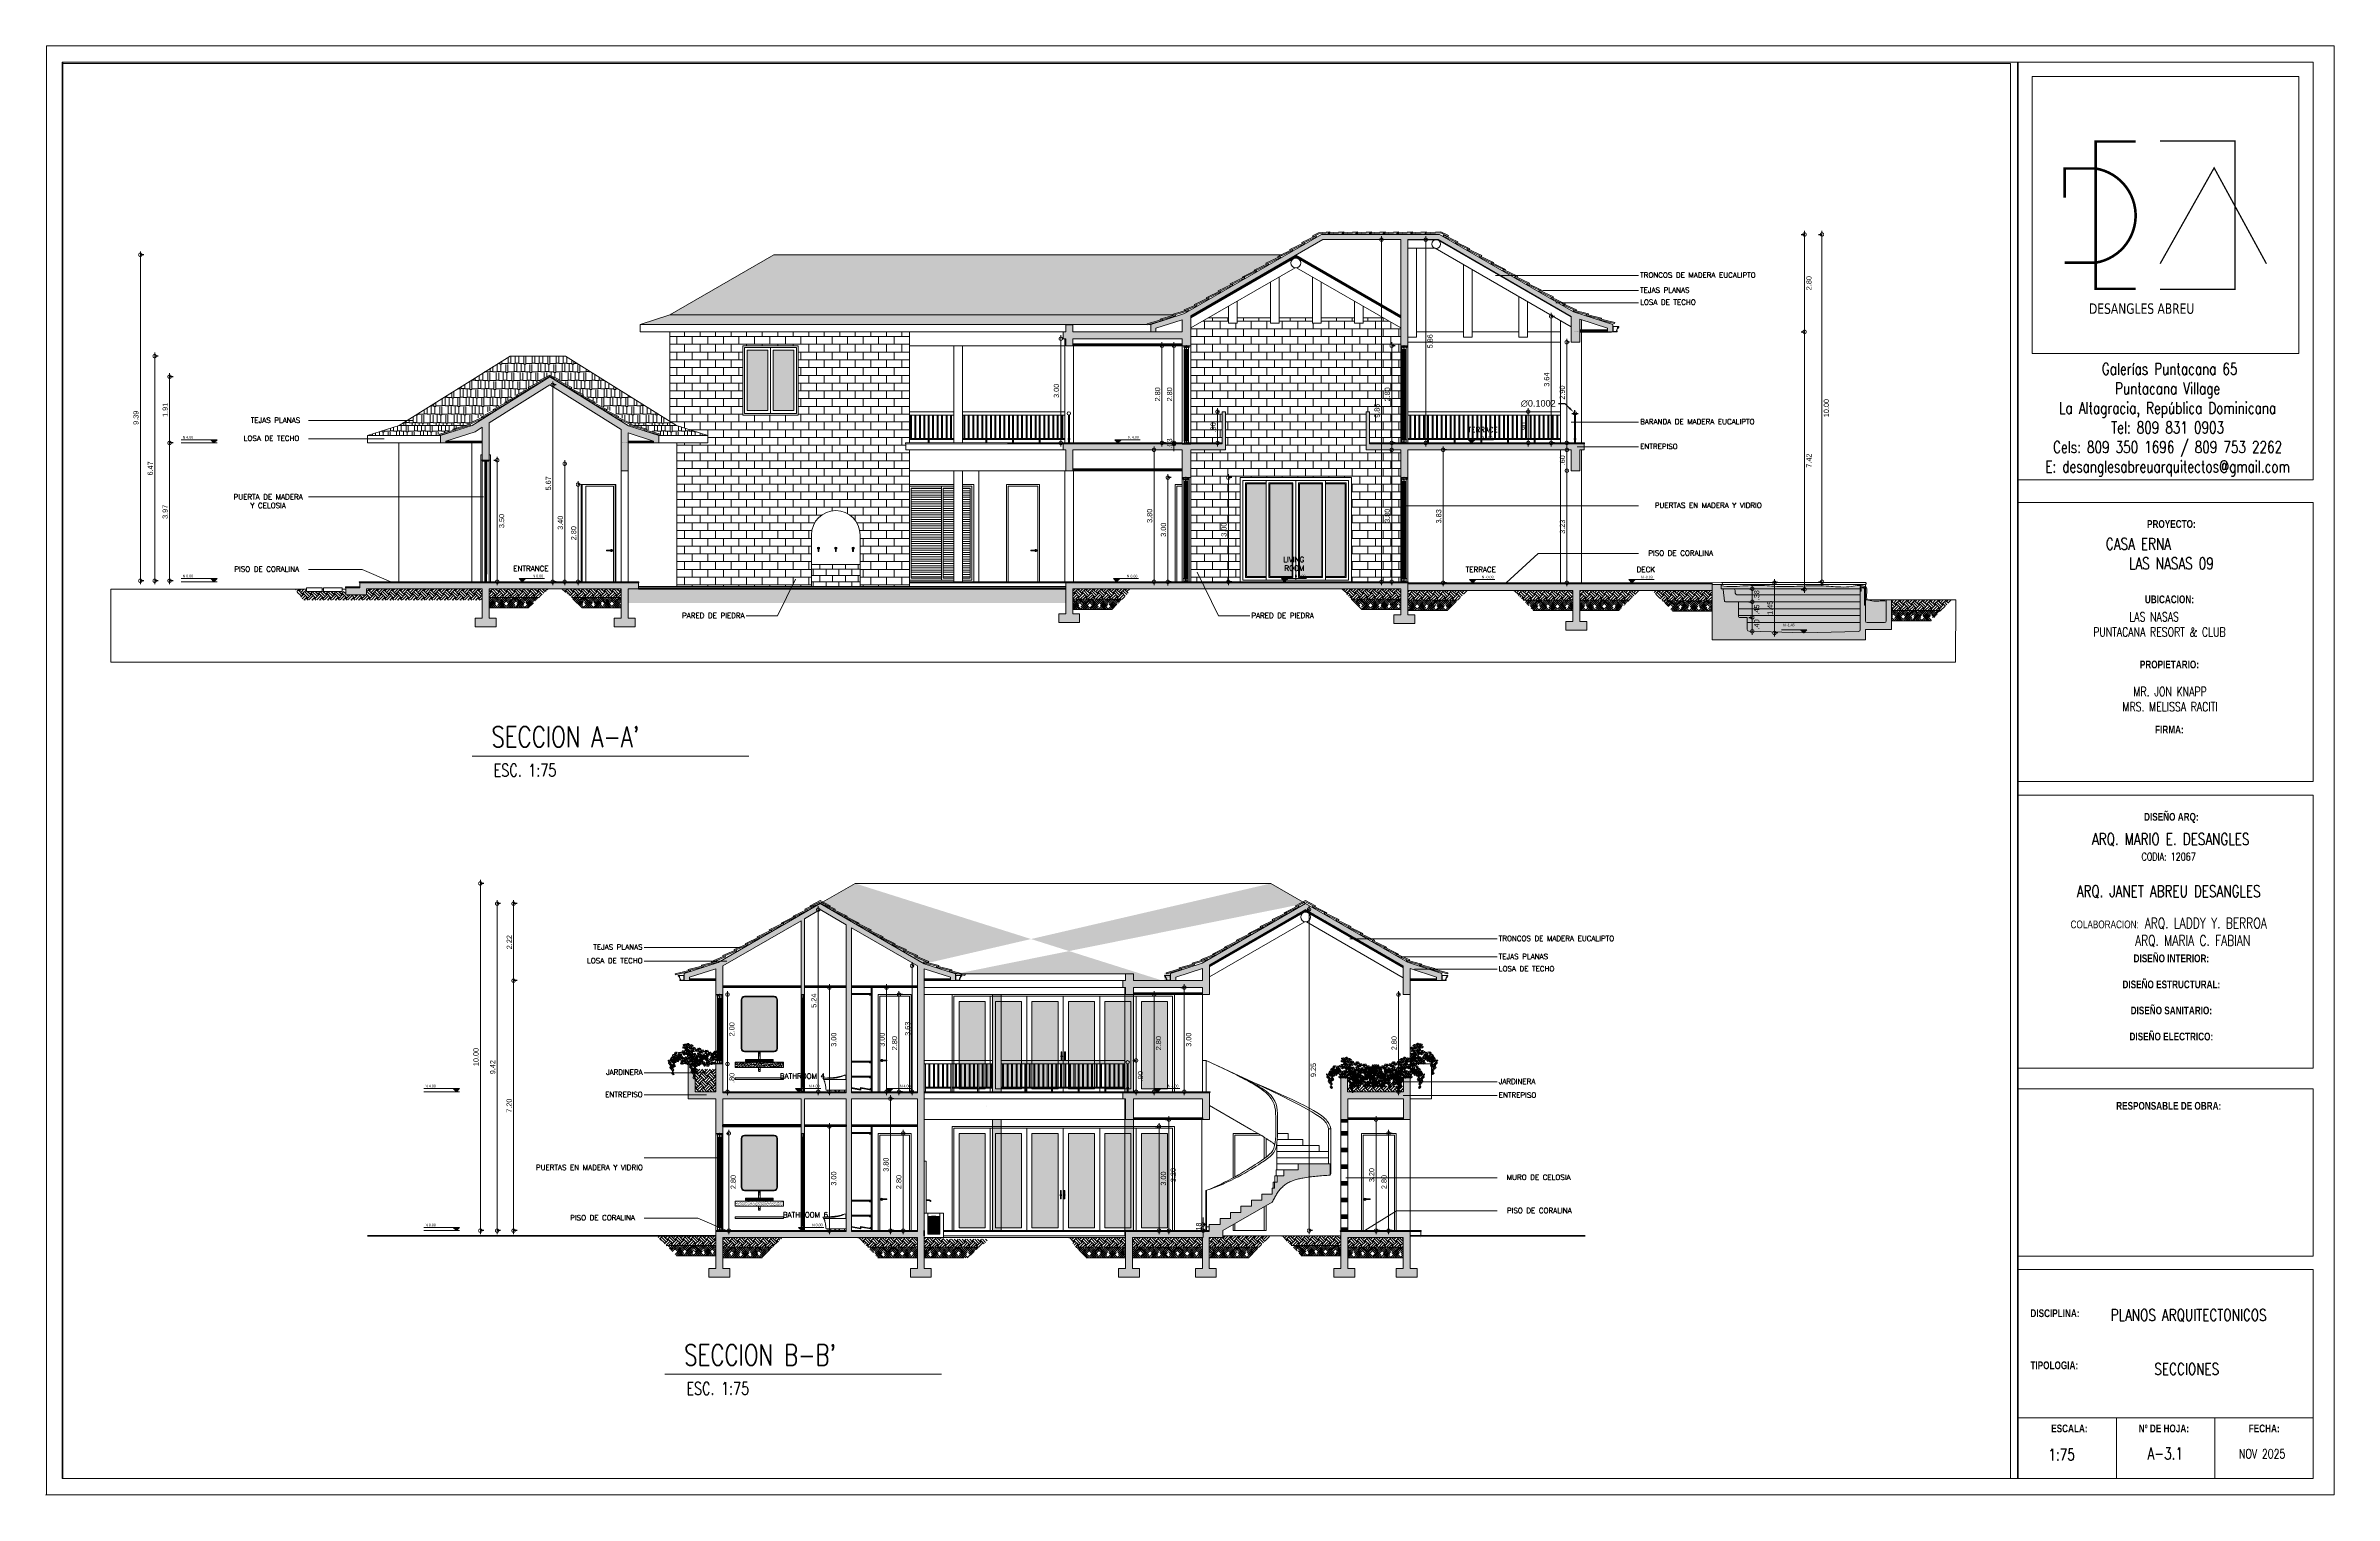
# Paper-space layout 'A-3.1' of a CAD drawing. Header units: metres. Extents: x 0.019 to 0.897, y 0.02 to 0.576.
# The model-space entities are those that its viewports show. They can reach past a viewport. Long polylines and large blocks are cut down to what shows.
import ezdxf

# ---------------------------------------------------------------- set-up
doc = ezdxf.new("R2010")
doc.units = ezdxf.units.M
doc.header["$PDMODE"] = 34
for name, pattern in [('0', [0]), ('CENTER2', [28.575, 19.05, -3.175, 3.175, -3.175]), ('CONTINU', [0]), ('DASHED', [0.75, 0.5, -0.25])]:
    doc.linetypes.add(name, pattern=pattern)
doc.layers.get('0').update_dxf_attribs({"color": 250, "linetype": '0', "lineweight": 20})
doc.layers.get('Defpoints').update_dxf_attribs({"color": 6})
doc.layers.add('1', color=1, linetype='Continuous')
for name, color, linetype, lineweight in [('A-CLNG', 7, 'Continuous', 9), ('A-FLOR', 253, 'Continuous', 0), ('A-GLAZ-CURT', 7, 'Continuous', 9), ('A-ROOF', 7, 'Continuous', 9), ('A-WALL', 250, 'Continuous', 20), ('arbustos', 95, 'Continuous', 0), ('baños', 140, 'Continuous', 0), ('corte', 250, 'Continuous', 20), ('cristales pyv', 9, 'Continuous', 0), ('DIMENSIONES', 5, 'Continuous', 5), ('madera', 33, 'Continuous', 0), ('muros', 1, 'Continuous', 20), ('piscina', 131, 'Continuous', 0), ('piso', 253, 'Continuous', 0), ('PLAFON-MADERA', 33, 'Continuous', 5), ('PLF 01', 252, 'Continuous', 9), ('PROYECCION', 9, 'DASHED', 0), ('S-STRS', 7, 'Continuous', 9), ('SE-2', 252, 'Continuous', 9), ('SE-2-MADERA', 36, 'Continuous', 9), ('SE-3', 253, 'Continuous', 5), ('SE-4', 254, 'Continuous', 0), ('textos', 7, 'Continuous', 0)]:
    doc.layers.add(name, color=color, linetype=linetype, lineweight=lineweight)
doc.layers.add('matas', color=7, linetype='Continuous', lineweight=0, true_color=0x3d8811, transparency=0.6)
doc.layers.add('RELLENO SECCION', color=8, linetype='Continuous', lineweight=0, transparency=0.4)
doc.styles.add('Arch-Dim', font='romans.shx', dxfattribs={"width": 0.75})
doc.styles.add('ESC100-2mm', font='arial.ttf', dxfattribs={"height": 0.15})
doc.styles.get("Standard").update_dxf_attribs({"font": 'arial.ttf', "height": 0.1875})
doc.dimstyles.new('Anotativo', dxfattribs={"dimscale": 0, "dimtxt": 0.18, "dimasz": 0.18, "dimexe": 0.18, "dimexo": 0.0625, "dimgap": 0.09, "dimtad": 0, "dimtih": 1, "dimtoh": 1, "dimdec": 4, "dimzin": 0, "dimdsep": 46, "dimtxsty": 'Standard', "dimcen": 0.09, "dimadec": 0, "dimazin": 0, "dimtfac": 1, "dimtdec": 4, "dimtofl": 0, "dimtmove": 0, "dimatfit": 3, "dimfxl": 1, "dimtolj": 1, "dimtzin": 0, "dimarcsym": 0})
doc.dimstyles.new('DIMS100', dxfattribs={"dimtxt": 0.15, "dimasz": 0.2, "dimexe": 0.1, "dimexo": 0.1, "dimgap": 0.05, "dimtad": 2, "dimzin": 4, "dimdsep": 46, "dimtxsty": 'ESC100-2mm', "dimblk": 'DOTSMALL', "dimcen": 0.1, "dimdle": 0.1, "dimclrd": 256, "dimclre": 256, "dimclrt": 1, "dimadec": 0, "dimazin": 0, "dimtfac": 1, "dimtix": 1, "dimtmove": 2, "dimatfit": 3, "dimfxl": 1, "dimtolj": 1, "dimtzin": 0, "dimlwd": -1, "dimarcsym": 0})
pattern_1 = [(45, (212.2876775, -945.215935), (-0.005612660076, 0.005612660076), [])]
pattern_2 = [(0, (-1.04506, 0.78825), (0.51816, 0.24384), [0.12192, -0.1016, 0.14224, -0.06096, 0.18288, -0.08128]), (0, (-0.92314, 0.7984), (0.51816, 0.24384), [0.1016, -0.38608, 0.08128, -0.12192]), (0, (-0.6793, 0.773), (0.51816, 0.24384), [0.06096, -0.62992]), (90, (-1.04506, 0.78825), (-0.17272, 0.24384), [0.23368, -0.74168]), (90, (-0.92314, 0.78825), (-0.17272, 0.24384), [0.2286, -0.74676]), (90, (-0.82154, 0.78825), (-0.17272, 0.24384), [0.21336, -0.762]), (90, (-0.6793, 0.773), (-0.17272, 0.24384), [0.23368, -0.74168]), (90, (-0.61834, 0.773), (-0.17272, 0.24384), [0.23368, -0.74168]), (90, (-0.43546, 0.78825), (-0.17272, 0.24384), [0.22352, -0.75184])]
pattern_3 = [(45, (-549.1451, 2.23562), (0.0841899011, 0.1403165019), [0.635, -0.3175]), (135, (-549.1451, 2.23562), (0.0841899011, -0.1403165019), [0.635, -0.3175])]
pattern_4 = [(45, (-549.1451, 2.23562), (1e-17, 0.224506403), [0.15875, -0.15875]), (45, (-549.1872, 2.27771), (1e-17, 0.224506403), [0.15875, -0.15875]), (45, (-549.22929, 2.31981), (1e-17, 0.224506403), [0.15875, -0.15875]), (135, (-549.22929, 2.34787), (-0.224506403, 1e-17), [0.15875, -0.15875]), (135, (-549.1872, 2.38997), (-0.224506403, 1e-17), [0.15875, -0.15875]), (135, (-549.1451, 2.43206), (-0.224506403, 1e-17), [0.15875, -0.15875])]
pattern_5 = [(45, (-549.1451, 2.20562), (0.0841899011, 0.1403165019), [0.635, -0.3175]), (135, (-549.1451, 2.20562), (0.0841899011, -0.1403165019), [0.635, -0.3175])]
pattern_6 = [(45, (-549.1451, 2.20562), (1e-17, 0.224506403), [0.15875, -0.15875]), (45, (-549.1872, 2.24771), (1e-17, 0.224506403), [0.15875, -0.15875]), (45, (-549.22929, 2.28981), (1e-17, 0.224506403), [0.15875, -0.15875]), (135, (-549.22929, 2.31787), (-0.224506403, 1e-17), [0.15875, -0.15875]), (135, (-549.1872, 2.35997), (-0.224506403, 1e-17), [0.15875, -0.15875]), (135, (-549.1451, 2.40206), (-0.224506403, 1e-17), [0.15875, -0.15875])]
pattern_7 = [(45, (-85.827829, -214.42671), (-0.01122532015, 0.01122532015), [])]
pattern_8 = [(45, (-568.016527, -16.43298), (0.0841899011, 0.1403165019), [0.635, -0.3175]), (135, (-568.016527, -16.43298), (0.0841899011, -0.1403165019), [0.635, -0.3175])]
pattern_9 = [(45, (-568.01653, -16.43298), (1e-17, 0.224506403), [0.15875, -0.15875]), (45, (-568.05862, -16.39088), (1e-17, 0.224506403), [0.15875, -0.15875]), (45, (-568.10072, -16.34879), (1e-17, 0.224506403), [0.15875, -0.15875]), (135, (-568.10072, -16.32073), (-0.224506403, 1e-17), [0.15875, -0.15875]), (135, (-568.05862, -16.27863), (-0.224506403, 1e-17), [0.15875, -0.15875]), (135, (-568.01653, -16.23654), (-0.224506403, 1e-17), [0.15875, -0.15875])]
pattern_10 = [(0, (-22.54, -8.213), (0, 6.985), [5.08, -1.905]), (90, (-22.54, -8.213), (-6.985, 4e-16), [5.08, -1.905])]
pattern_11 = [(45, (-92.845479, -198.938112), (-0.01122532015, 0.01122532015), [])]

# ---------------------------------------------------------------- blocks, each defined once
blk = doc.blocks.new('XREF-TJ-Tecne2-24X36')
at = {"lineweight": 13}
for p, q in [((0.88335, 0.05683), (0.77012, 0.05683)), ((0.80786, 0.03354), (0.80786, 0.05683)), ((0.84561, 0.03354), (0.84561, 0.05683)), ((0.01287, 0.02707), (0.01287, 0.02719)), ((0.01287, 0.02719), (0.01313, 0.02719))]:
    blk.add_line(p, q, dxfattribs=at)
for points in [[(0.89143, 0.58374), (0.01313, 0.58374), (0.01313, 0.02719), (0.89143, 0.02719)], [(0.77012, 0.57739), (0.88338, 0.57739), (0.88338, 0.41697), (0.77012, 0.41697)], [(0.77543, 0.57191), (0.8779, 0.57191), (0.8779, 0.46558), (0.77543, 0.46558)], [(0.88338, 0.40839), (0.77012, 0.40839), (0.77012, 0.30112), (0.88338, 0.30112)], [(0.77012, 0.29594), (0.88335, 0.29594), (0.88335, 0.19103), (0.77012, 0.19103)], [(0.77012, 0.1831), (0.88335, 0.1831), (0.88335, 0.11893), (0.77012, 0.11893)]]:
    blk.add_lwpolyline(points, close=True)
for points, const_width in [([(0.81521, 0.54696), (0.79987, 0.54696), (0.79987, 0.49039), (0.81521, 0.49039)], 0.001), ([(0.82455, 0.54714), (0.85338, 0.54714), (0.85338, 0.49021), (0.82455, 0.49021)], 0.0005), ([(0.78797, 0.50043), (0.79987, 0.50043), (0.79987, 0.53659), (0.78797, 0.53659), (0.78797, 0.52543)], 0.001), ([(0.8246, 0.50004), (0.84532, 0.53684), (0.86539, 0.50003)], 0.0005)]:
    blk.add_lwpolyline(points, dxfattribs=dict(const_width=const_width))
at = {"const_width": 0.001}
blk.add_lwpolyline([(0.79987, 0.53659, -0.846806), (0.79987, 0.50043, -1.311035)], format="xyb", dxfattribs=at)
blk.add_lwpolyline([(0.85644, 0.11374), (0.88335, 0.11374), (0.88335, 0.03354), (0.77012, 0.03354), (0.77012, 0.11374), (0.88335, 0.11374)])
at = {"layer": 'Defpoints', "color": 255, "lineweight": 13}
blk.add_lwpolyline([(0.01948, 0.57739), (0.77012, 0.57739), (0.77012, 0.03354), (0.01948, 0.03354)], close=True, dxfattribs=at)
at = {"style": 'Arch-Dim'}
for s, insert, char_height, width, attachment_point in [('\\pxsm2,qd;{\\H1.25x; \\fVerdana|b0|i0|c0|p34;\\H1.3072x;DESANGLES ABREU}', (0.79573, 0.48479), 0.0024479, 0.057903, 1), ('\\pxqc;{\\H1.25x; \\H1.4706x;Galerías Puntacana 65  \\PPuntacana Village\\PLa Altagracia, República Dominicana  \\PTel: 809 831 0903\\PCels: 809 350 1696 / 809 753 2262\\PE: desanglesabreuarquitectos@gmail.com}', (0.77012, 0.46188), 0.0024479, 0.1146695, 1), ('\\pxqc;{\\fArial|b1|i0|c0|p34;PROYECTO:}', (0.8289, 0.40006), 0.003, 0.0660399, 5), ('{\\H1.25x;              \\H1.47065x;CASA ERNA\\P\\pxqc;LAS NASAS 09}', (0.78171, 0.39469), 0.0024479, 0.0944146, 1), ('\\pxqc;{\\fArial|b1|i0|c0|p34;UBICACION:\\P\\P\\P\\P\\PPROPIETARIO:\\P\\P\\P\\P\\PFIRMA:}', (0.82816, 0.34612), 0.003, 0.0660399, 5), ('      {\\H0.77778x;LAS NASAS\\PPUNTACANA RESORT & CLUB}', (0.79889, 0.36617), 0.0045, 0.0944146, 1), ('\\pxi-3,l6.3162,qc,t6.3162;MR. JON KNAPP  \\PMRS. MELISSA RACITI', (0.74997, 0.33747), 0.0035, 0.1452831, 1), ('\\pxqc;{\\fArial|b1|i0|c0|p34;DISEÑO ARQ:}', (0.8289, 0.28718), 0.003, 0.0660399, 5), ('\\pxqc;{\\H1.25x; \\H1.4706x;ARQ. MARIO E. DESANGLES\\H0.55557x;\\P\\H1.2x;CODIA: 12067\\P\\H1.49995x;\\PARQ. JANET ABREU DESANGLES\\P\\H0.66669x;\\P\\fArial|b0|i0|c0|p34;COLABORACION:\\Fromans|c0;\\H1.5x; \\H0.88892x;ARQ. LADDY Y. BERROA\\P         ARQ. MARIA C. FABIAN\\P           \\P          }', (0.78065, 0.28129), 0.0024479, 0.0944146, 1), ('\\pxqc;{\\fArial|b1|i0|c0|p34;\\PDISEÑO INTERIOR:   \\Fromans|c0;\\H1.83825x;\\P\\fArial|b1|i0|c0|p34;\\H0.544x;\\PDISEÑO ESTRUCTURAL:\\P\\pq*;\\P\\pqc;DISEÑO SANITARIO:\\P\\PDISEÑO ELECTRICO:}', (0.8289, 0.22072), 0.003, 0.0868059, 5), ('\\pxqc;{\\fArial|b1|i0|c0|p34;RESPONSABLE DE OBRA:}', (0.82789, 0.1766), 0.003, 0.0660399, 5), ('\\pxql;{\\fArial|b1|i0|c0|p34;DISCIPLINA:\\P\\P\\P\\PTIPOLOGIA:}', (0.80781, 0.08695), 0.003, 0.0660399, 5), ('\\pxqc;{\\H1.25x; \\H1.4706x;PLANOS ARQUITECTONICOS}', (0.78755, 0.09855), 0.0024479, 0.0944146, 1), ('\\pxqc;{\\fArial|b1|i0|c0|p34;ESCALA:}', (0.78976, 0.0527), 0.003, 0.0660399, 5), ('\\pxqc;{\\fArial|b1|i0|c0|p34;Nº DE HOJA:}', (0.82603, 0.0527), 0.003, 0.0660399, 5), ('\\pxqc;{\\fArial|b1|i0|c0|p34;FECHA:}', (0.86455, 0.0527), 0.003, 0.0660399, 5), ('{\\H1.45833x;NOV 2025}', (0.85488, 0.04474), 0.0024, 0.0944146, 1)]:
    blk.add_mtext(s, dxfattribs=dict(at, insert=insert, char_height=char_height, width=width, attachment_point=attachment_point))
blk = doc.blocks.new('A - ANNO - NPT SECC')
blk.add_hatch(color=256).paths.add_polyline_path([(-0.1, 0.1), (0.1, 0.1), (0, 0)])
blk.add_line((0.1, 0.1), (1.022, 0.1))
blk.add_lwpolyline([(-0.1, 0.1), (0.1, 0.1), (0, 0), (-0.1, 0.1)])
blk = doc.blocks.new('_DotSmall')
at = {"color": 0, "linetype": 'ByBlock', "lineweight": 13, "const_width": 0.5}
blk.add_lwpolyline([(-0.0625, 0, 1), (0.0625, 0, 1)], format="xyb", close=True, dxfattribs=at)
blk = doc.blocks.new('*D384')
at = {"layer": 'Defpoints', "color": 0, "transparency": 16777216}
for p in [(408.265, 62.929), (390.02, 53.541), (390.545, 53.541)]:
    blk.add_point(p, dxfattribs=at)
at = {"layer": 'DIMENSIONES', "transparency": 16777216}
blk.add_line((390.02, 63.029), (390.02, 53.441), dxfattribs=at)
at = {"layer": 'DIMENSIONES', "lineweight": -2, "transparency": 16777216}
for p, q in [((390.12, 62.929), (390.02, 62.929)), ((390.12, 53.541), (390.02, 53.541))]:
    blk.add_line(p, q, dxfattribs=at)
at = {"layer": 'DIMENSIONES', "transparency": 16777216, "xscale": 0.2, "yscale": 0.2, "zscale": 0.2}
for p, rotation in [((390.02, 62.929), 90), ((390.02, 53.541), 270)]:
    blk.add_blockref('_DotSmall', p, dxfattribs=dict(at, rotation=rotation))
at = {"layer": 'DIMENSIONES', "color": 5, "transparency": 16777216, "insert": (389.893, 58.235), "char_height": 0.15, "attachment_point": 5, "rotation": 90, "style": 'ESC100-2mm'}
blk.add_mtext('\\A1;9.39', dxfattribs=at)
blk = doc.blocks.new('*D385')
at = {"layer": 'Defpoints', "color": 0, "transparency": 16777216}
for p in [(401.465, 60.011), (390.433, 53.541), (399.212, 53.541)]:
    blk.add_point(p, dxfattribs=at)
at = {"layer": 'DIMENSIONES', "transparency": 16777216}
blk.add_line((390.433, 60.111), (390.433, 53.441), dxfattribs=at)
at = {"layer": 'DIMENSIONES', "lineweight": -2, "transparency": 16777216}
for p, q in [((390.533, 60.011), (390.433, 60.011)), ((390.533, 53.541), (390.433, 53.541))]:
    blk.add_line(p, q, dxfattribs=at)
at = {"layer": 'DIMENSIONES', "transparency": 16777216, "xscale": 0.2, "yscale": 0.2, "zscale": 0.2}
for p, rotation in [((390.433, 60.011), 90), ((390.433, 53.541), 270)]:
    blk.add_blockref('_DotSmall', p, dxfattribs=dict(at, rotation=rotation))
at = {"layer": 'DIMENSIONES', "color": 5, "transparency": 16777216, "insert": (390.306, 56.776), "char_height": 0.15, "attachment_point": 5, "rotation": 90, "style": 'ESC100-2mm'}
blk.add_mtext('\\A1;6.47', dxfattribs=at)
blk = doc.blocks.new('*D386')
at = {"layer": 'Defpoints', "color": 0, "transparency": 16777216}
for p in [(401.815, 59.417), (390.862, 57.511), (398.665, 57.511)]:
    blk.add_point(p, dxfattribs=at)
at = {"layer": 'DIMENSIONES', "transparency": 16777216}
blk.add_line((390.862, 59.517), (390.862, 57.411), dxfattribs=at)
at = {"layer": 'DIMENSIONES', "lineweight": -2, "transparency": 16777216}
for p, q in [((390.962, 59.417), (390.862, 59.417)), ((390.962, 57.511), (390.862, 57.511))]:
    blk.add_line(p, q, dxfattribs=at)
at = {"layer": 'DIMENSIONES', "transparency": 16777216, "xscale": 0.2, "yscale": 0.2, "zscale": 0.2}
for p, rotation in [((390.862, 59.417), 90), ((390.862, 57.511), 270)]:
    blk.add_blockref('_DotSmall', p, dxfattribs=dict(at, rotation=rotation))
at = {"layer": 'DIMENSIONES', "color": 5, "transparency": 16777216, "insert": (390.735, 58.464), "char_height": 0.15, "attachment_point": 5, "rotation": 90, "style": 'ESC100-2mm'}
blk.add_mtext('\\A1;1.91', dxfattribs=at)
blk = doc.blocks.new('*D387')
at = {"layer": 'Defpoints', "color": 0, "transparency": 16777216}
for p in [(398.665, 57.511), (390.862, 53.541), (399.324, 53.541)]:
    blk.add_point(p, dxfattribs=at)
at = {"layer": 'DIMENSIONES', "transparency": 16777216}
blk.add_line((390.862, 57.611), (390.862, 53.441), dxfattribs=at)
at = {"layer": 'DIMENSIONES', "lineweight": -2, "transparency": 16777216}
for p, q in [((390.962, 57.511), (390.862, 57.511)), ((390.962, 53.541), (390.862, 53.541))]:
    blk.add_line(p, q, dxfattribs=at)
at = {"layer": 'DIMENSIONES', "transparency": 16777216, "xscale": 0.2, "yscale": 0.2, "zscale": 0.2}
for p, rotation in [((390.862, 57.511), 90), ((390.862, 53.541), 270)]:
    blk.add_blockref('_DotSmall', p, dxfattribs=dict(at, rotation=rotation))
at = {"layer": 'DIMENSIONES', "color": 5, "transparency": 16777216, "insert": (390.735, 55.526), "char_height": 0.15, "attachment_point": 5, "rotation": 90, "style": 'ESC100-2mm'}
blk.add_mtext('\\A1;3.97', dxfattribs=at)
blk = doc.blocks.new('Fenton Door Base01')
blk.add_lwpolyline([(50, 66), (50, 58), (54, 57), (54, 1), (52, 0), (47, 0), (47, 6), (44, 6), (44, 0), (10, 0), (10, 6), (7, 6), (7, 0), (1, 0), (0, 1), (0, 82), (1, 84), (9, 86), (10, 86), (11, 86), (11, 68), (34, 68), (50, 66)], close=True)
blk = doc.blocks.new('Fenton Door Base02')
blk.add_lwpolyline([(24, 0), (10, 0), (10, 6), (7, 6), (7, 0), (1, 0), (0, 1), (0, 82), (1, 84), (9, 86), (10, 86), (11, 86), (11, 68), (34, 68), (50, 66), (50, 58), (54, 57), (54, 1), (52, 0), (47, 0), (47, 6), (44, 6), (44, 0), (30, 0), (30, 10), (24, 10)], close=True)
blk = doc.blocks.new('Fenton Door Jamb03')
blk.add_lwpolyline([(84, 1), (86, 9), (86, 10), (86, 11), (68, 11), (68, 52), (67, 54), (1, 54), (0, 52), (0, 47), (6, 47), (6, 44), (0, 44), (0, 30), (10, 30), (10, 24), (0, 24), (0, 10), (6, 10), (6, 7), (0, 7), (0, 1), (1, 0), (82, 0)], close=True)
blk = doc.blocks.new('Fenton Bead')
at = {"color": 7}
blk.add_lwpolyline([(2, 12, -0.341999), (0, 11), (0, 11), (0, 1), (1, 0), (18, 0), (18, 0), (15, 13, 0.339454), (13, 14), (4, 14, 0.341999)], format="xyb", close=True, dxfattribs=at)
blk = doc.blocks.new('Fenton Door Drip')
at = {"ltscale": 20}
blk.add_lwpolyline([(19, -9), (19, -22, -0.414138), (17, -24), (15, -24, -0.414214), (14, -22), (14, -17), (0, -15), (0, 0), (15, -4, -0.339454)], format="xyb", close=True, dxfattribs=at)
blk = doc.blocks.new('Fenton Casing Head')
blk.add_lwpolyline([(54, 34), (54, 30), (66, 30), (66, 34), (118, 34), (120, 33), (120, 26), (114, 26), (114, 14), (120, 14), (120, 2), (118, 0), (102, 0), (102, 4), (83, 4), (83, 0), (30, 0), (30, 10), (24, 10), (24, 0), (2, 0), (0, 2), (0, 33), (2, 34), (54, 34)])
blk = doc.blocks.new('Fenton Casing Head Strip')
blk.add_lwpolyline([(16, 16), (0, 19), (0, 12), (-4, 12), (-4, 0), (0, 0), (0, -15), (4, -15), (11, -30, 0.802585), (17, -28), (17, 15)], format="xyb", close=True)
blk = doc.blocks.new('A$C0a39a3fe')
at = {"layer": 'SE-2'}
for p, q in [((0.26, 0.379), (0.26, -2.196)), ((0.277, 0.392), (0.301, 0.387)), ((0.301, 0.392), (0.277, 0.387)), ((0.279, 0.387), (0.299, 0.381)), ((0.299, 0.387), (0.279, 0.381)), ((0.315, 0.378), (0.315, -2.195)), ((0.326, 0.379), (0.326, -2.196)), ((0.343, 0.392), (0.367, 0.387)), ((0.367, 0.392), (0.343, 0.387)), ((0.345, 0.387), (0.365, 0.381)), ((0.365, 0.387), (0.345, 0.381)), ((0.381, -2.195), (0.381, 0.378)), ((0.277, -2.21), (0.301, -2.205)), ((0.301, -2.21), (0.277, -2.205)), ((0.279, -2.205), (0.299, -2.199)), ((0.299, -2.205), (0.279, -2.199)), ((0.343, -2.21), (0.367, -2.205)), ((0.367, -2.21), (0.343, -2.205)), ((0.345, -2.205), (0.365, -2.199)), ((0.365, -2.205), (0.345, -2.199))]:
    blk.add_line(p, q, dxfattribs=at)
for points in [[(0.275, 0.374), (0.275, 0.386), (0.274, 0.386), (0.274, 0.374)], [(0.279, -2.205), (0.279, 0.387), (0.275, 0.387), (0.275, -2.205)], [(0.277, 0.392), (0.277, 0.387), (0.301, 0.387), (0.301, 0.392)], [(0.279, 0.387), (0.279, 0.381), (0.299, 0.381), (0.299, 0.387)], [(0.279, 0.381), (0.279, 0.376), (0.299, 0.376), (0.299, 0.381)], [(0.299, -2.205), (0.299, 0.387), (0.303, 0.387), (0.303, -2.205)], [(0.304, 0.374), (0.304, 0.386), (0.303, 0.386), (0.303, 0.374)], [(0.315, 0.509), (0.327, 0.509), (0.327, 0.496), (0.315, 0.496)], [(0.341, 0.374), (0.341, 0.386), (0.34, 0.386), (0.34, 0.374)], [(0.345, -2.205), (0.345, 0.387), (0.341, 0.387), (0.341, -2.205)], [(0.343, 0.392), (0.343, 0.387), (0.367, 0.387), (0.367, 0.392)], [(0.345, 0.387), (0.345, 0.381), (0.365, 0.381), (0.365, 0.387)], [(0.345, 0.381), (0.345, 0.376), (0.365, 0.376), (0.365, 0.381)], [(0.365, -2.205), (0.365, 0.387), (0.369, 0.387), (0.369, -2.205)], [(0.37, 0.374), (0.37, 0.386), (0.369, 0.386), (0.369, 0.374)], [(0.275, -2.192), (0.275, -2.204), (0.274, -2.204), (0.274, -2.192)], [(0.277, -2.21), (0.277, -2.205), (0.301, -2.205), (0.301, -2.21)], [(0.279, -2.199), (0.279, -2.194), (0.299, -2.194), (0.299, -2.199)], [(0.279, -2.205), (0.279, -2.199), (0.299, -2.199), (0.299, -2.205)], [(0.304, -2.192), (0.304, -2.204), (0.303, -2.204), (0.303, -2.192)], [(0.351, -2.283), (0.351, -2.292), (0.357, -2.292), (0.357, -2.283), (0.381, -2.283), (0.381, -2.309), (0.33, -2.309), (0.33, -2.285), (0.343, -2.285), (0.343, -2.283)], [(0.341, -2.192), (0.341, -2.204), (0.34, -2.204), (0.34, -2.192)], [(0.343, -2.21), (0.343, -2.205), (0.367, -2.205), (0.367, -2.21)], [(0.345, -2.199), (0.345, -2.194), (0.365, -2.194), (0.365, -2.199)], [(0.345, -2.205), (0.345, -2.199), (0.365, -2.199), (0.365, -2.205)], [(0.357, -2.268), (0.351, -2.268), (0.351, -2.288), (0.357, -2.288)], [(0.37, -2.192), (0.37, -2.204), (0.369, -2.204), (0.369, -2.192)]]:
    blk.add_lwpolyline(points, close=True, dxfattribs=at)
blk.add_lwpolyline([(0.379, 0.466), (0.379, 0.465), (0.383, 0.465), (0.39, 0.45, 0.802585), (0.396, 0.451), (0.396, 0.494), (0.394, 0.496), (0.381, 0.498)], format="xyb", dxfattribs=at)
for points in [[(0.306, -2.299), (0.305, -2.299), (0.304, -2.3), (0.291, -2.308, 0.244051), (0.29, -2.308, -0.388176), (0.289, -2.309), (0.288, -2.309, -0.414214), (0.287, -2.308), (0.287, -2.307, 0.414214), (0.286, -2.306), (0.257, -2.307, 0.405973), (0.256, -2.308), (0.256, -2.308, -0.414214), (0.255, -2.309), (0.254, -2.309, -0.414214), (0.253, -2.308), (0.253, -2.308, 0.422502), (0.252, -2.307), (0.238, -2.308, 0.405973), (0.237, -2.308), (0.237, -2.308, -0.414214), (0.236, -2.309), (0.235, -2.309, -0.395103), (0.234, -2.308, 0.403281), (0.234, -2.308), (0.226, -2.308, -0.422502), (0.226, -2.307), (0.226, -2.301, 0.450766), (0.225, -2.3), (0.218, -2.301, 0.329829), (0.218, -2.301, -0.364332), (0.217, -2.302), (0.216, -2.302, -0.414214), (0.216, -2.301), (0.216, -2.3, -0.378582), (0.217, -2.299), (0.218, -2.299), (0.218, -2.299, -0.414214), (0.219, -2.299), (0.219, -2.299), (0.221, -2.299), (0.221, -2.298, -0.414214), (0.222, -2.298), (0.222, -2.298), (0.224, -2.298), (0.224, -2.298, -0.414214), (0.224, -2.298), (0.225, -2.298), (0.227, -2.298), (0.227, -2.298, -0.414214), (0.227, -2.298), (0.228, -2.298), (0.23, -2.297), (0.23, -2.297, -0.414214), (0.23, -2.297), (0.231, -2.297), (0.233, -2.297), (0.233, -2.297, -0.414214), (0.233, -2.297), (0.234, -2.297), (0.236, -2.297), (0.236, -2.296, -0.414214), (0.236, -2.296), (0.237, -2.297), (0.239, -2.296), (0.239, -2.296, -0.414214), (0.239, -2.296), (0.24, -2.296), (0.242, -2.296), (0.242, -2.296, -0.414214), (0.242, -2.296), (0.243, -2.296), (0.245, -2.296), (0.245, -2.295, -0.414214), (0.245, -2.295), (0.246, -2.296), (0.248, -2.295), (0.248, -2.295, -0.414214), (0.248, -2.295), (0.249, -2.295), (0.251, -2.295), (0.251, -2.295, -0.414214), (0.251, -2.295), (0.252, -2.295), (0.254, -2.295), (0.254, -2.294, -0.414214), (0.254, -2.294), (0.255, -2.294), (0.257, -2.294), (0.257, -2.294, -0.414214), (0.257, -2.294), (0.257, -2.294), (0.26, -2.294), (0.26, -2.294, -0.414214), (0.26, -2.293), (0.26, -2.294), (0.263, -2.293), (0.263, -2.293, -0.414214), (0.263, -2.293), (0.263, -2.293), (0.266, -2.293), (0.266, -2.293, -0.414214), (0.266, -2.293), (0.266, -2.293), (0.269, -2.293), (0.269, -2.292, -0.414214), (0.269, -2.292), (0.269, -2.293), (0.272, -2.292), (0.272, -2.292, -0.414214), (0.272, -2.292), (0.272, -2.292), (0.275, -2.292), (0.275, -2.292, -0.414214), (0.275, -2.292), (0.275, -2.292), (0.278, -2.292), (0.278, -2.291, -0.414214), (0.278, -2.291), (0.278, -2.291), (0.281, -2.291), (0.281, -2.291, -0.414214), (0.281, -2.291), (0.281, -2.291), (0.283, -2.291), (0.284, -2.291, -0.414214), (0.284, -2.291), (0.284, -2.291), (0.287, -2.29, 0.378407), (0.287, -2.29), (0.287, -2.288, 0.246831), (0.287, -2.288, -3.20714), (0.29, -2.288, 0.246102), (0.29, -2.288), (0.29, -2.294, 0.09863), (0.29, -2.294), (0.294, -2.302, 0.452928), (0.294, -2.302), (0.328, -2.283, -0.131652), (0.328, -2.283), (0.342, -2.283, -0.414214), (0.342, -2.283), (0.342, -2.285, -0.414214), (0.342, -2.285), (0.33, -2.285, 0.414214), (0.33, -2.285), (0.33, -2.308, -1), (0.328, -2.308), (0.328, -2.287, 0.57735), (0.327, -2.287)], [(0.228, -2.3, 0.378582), (0.228, -2.3), (0.228, -2.305, 0.424375), (0.228, -2.306), (0.29, -2.304, 0.523626), (0.29, -2.302), (0.287, -2.293, 0.337147), (0.286, -2.293)], [(0.291, -2.294), (0.291, -2.29), (0.284, -2.291), (0.262, -2.294), (0.262, -2.291), (0.327, -2.283), (0.294, -2.302, -0.452928), (0.294, -2.302)]]:
    blk.add_lwpolyline(points, format="xyb", close=True, dxfattribs=at)
at = {"layer": 'SE-3'}
for p, q in [((0.213, -2.3), (0.213, 0.5)), ((0.413, 0.5), (0.413, -2.3))]:
    blk.add_line(p, q, dxfattribs=at)
at = {"layer": 'SE-2', "xscale": -0.001000000023175567, "yscale": 0.001000000023175567, "zscale": 0.001000000023175567}
for name, p in [('Fenton Casing Head Strip', (0.261, 0.48)), ('Fenton Casing Head', (0.381, 0.466)), ('Fenton Door Drip', (0.274, -2.192)), ('Fenton Door Base01', (0.315, -2.278)), ('Fenton Door Drip', (0.34, -2.192)), ('Fenton Door Base02', (0.381, -2.278))]:
    blk.add_blockref(name, p, dxfattribs=at)
at = {"layer": 'SE-2', "xscale": -0.001000000023175567, "yscale": 0.001000000023175567, "zscale": 0.001000000023175567, "rotation": 90}
for name, p in [('Fenton Bead', (0.274, 0.392)), ('Fenton Door Jamb03', (0.315, 0.46)), ('Fenton Bead', (0.34, 0.392)), ('Fenton Door Jamb03', (0.381, 0.46))]:
    blk.add_blockref(name, p, dxfattribs=at)
blk = doc.blocks.new('INDI.PISO')
blk.add_hatch(color=256).paths.add_polyline_path([(0, 0), (0.183, 0), (0.092, -0.092)])
blk.add_line((0.183, 0), (0.728, 0))
blk.add_lwpolyline([(0, 0), (0.183, 0), (0.092, -0.092), (0, 0)])
blk = doc.blocks.new('*D388')
at = {"layer": 'Defpoints', "color": 0, "transparency": 16777216}
for p in [(426.733, 63.515), (432.415, 60.711), (437.938, 60.711)]:
    blk.add_point(p, dxfattribs=at)
at = {"layer": 'DIMENSIONES', "lineweight": -2, "transparency": 16777216}
for p, q in [((437.838, 63.515), (437.938, 63.515)), ((437.838, 60.711), (437.938, 60.711))]:
    blk.add_line(p, q, dxfattribs=at)
at = {"layer": 'DIMENSIONES', "transparency": 16777216}
blk.add_line((437.938, 63.615), (437.938, 60.611), dxfattribs=at)
at = {"layer": 'DIMENSIONES', "transparency": 16777216, "xscale": 0.2, "yscale": 0.2, "zscale": 0.2}
for p, rotation in [((437.938, 63.515), 90), ((437.938, 60.711), 270)]:
    blk.add_blockref('_DotSmall', p, dxfattribs=dict(at, rotation=rotation))
at = {"layer": 'DIMENSIONES', "color": 5, "transparency": 16777216, "insert": (438.064, 62.113), "char_height": 0.15, "attachment_point": 5, "rotation": 90, "style": 'ESC100-2mm'}
blk.add_mtext('\\A1;2.80', dxfattribs=at)
blk = doc.blocks.new('*D389')
at = {"layer": 'Defpoints', "color": 0, "transparency": 16777216}
for p in [(432.415, 60.711), (437.594, 53.293), (437.938, 53.293)]:
    blk.add_point(p, dxfattribs=at)
at = {"layer": 'DIMENSIONES', "lineweight": -2, "transparency": 16777216}
for p, q in [((437.838, 60.711), (437.938, 60.711)), ((437.838, 53.293), (437.938, 53.293))]:
    blk.add_line(p, q, dxfattribs=at)
at = {"layer": 'DIMENSIONES', "transparency": 16777216}
blk.add_line((437.938, 60.811), (437.938, 53.193), dxfattribs=at)
at = {"layer": 'DIMENSIONES', "transparency": 16777216, "xscale": 0.2, "yscale": 0.2, "zscale": 0.2}
for p, rotation in [((437.938, 60.711), 90), ((437.938, 53.293), 270)]:
    blk.add_blockref('_DotSmall', p, dxfattribs=dict(at, rotation=rotation))
at = {"layer": 'DIMENSIONES', "color": 5, "transparency": 16777216, "insert": (438.063, 57.002), "char_height": 0.15, "attachment_point": 5, "rotation": 90, "style": 'ESC100-2mm'}
blk.add_mtext('\\A1;7.42', dxfattribs=at)
blk = doc.blocks.new('*D390')
at = {"layer": 'Defpoints', "color": 0, "transparency": 16777216}
for p in [(426.065, 57.311), (426.051, 53.511), (426.065, 53.511)]:
    blk.add_point(p, dxfattribs=at)
at = {"layer": 'DIMENSIONES', "transparency": 16777216}
blk.add_line((426.051, 57.411), (426.051, 53.411), dxfattribs=at)
at = {"layer": 'DIMENSIONES', "transparency": 16777216, "xscale": 0.2, "yscale": 0.2, "zscale": 0.2}
for p, rotation in [((426.051, 57.311), 90), ((426.051, 53.511), 270)]:
    blk.add_blockref('_DotSmall', p, dxfattribs=dict(at, rotation=rotation))
at = {"layer": 'DIMENSIONES', "color": 5, "transparency": 16777216, "insert": (425.924, 55.411), "char_height": 0.15, "attachment_point": 5, "rotation": 90, "style": 'ESC100-2mm'}
blk.add_mtext('\\A1;3.80', dxfattribs=at)
blk = doc.blocks.new('*D391')
at = {"layer": 'Defpoints', "color": 0, "transparency": 16777216}
for p in [(430.069, 58.411), (429.982, 57.511), (430.069, 57.511)]:
    blk.add_point(p, dxfattribs=at)
at = {"layer": 'DIMENSIONES', "transparency": 16777216}
blk.add_line((429.982, 58.511), (429.982, 57.411), dxfattribs=at)
at = {"layer": 'DIMENSIONES', "transparency": 16777216, "xscale": 0.2, "yscale": 0.2, "zscale": 0.2}
for p, rotation in [((429.982, 58.411), 90), ((429.982, 57.511), 270)]:
    blk.add_blockref('_DotSmall', p, dxfattribs=dict(at, rotation=rotation))
at = {"layer": 'DIMENSIONES', "color": 5, "transparency": 16777216, "insert": (429.856, 57.961), "char_height": 0.15, "attachment_point": 5, "rotation": 90, "style": 'ESC100-2mm'}
blk.add_mtext('\\A1;.90', dxfattribs=at)
blk = doc.blocks.new('*D392')
at = {"layer": 'Defpoints', "color": 0, "transparency": 16777216}
for p in [(419.781, 57.511), (419.909, 57.511), (419.909, 57.478)]:
    blk.add_point(p, dxfattribs=at)
at = {"layer": 'DIMENSIONES', "transparency": 16777216}
for p, q in [((419.781, 57.511), (419.781, 57.711)), ((419.781, 57.478), (419.781, 57.511)), ((419.781, 57.478), (419.781, 57.278))]:
    blk.add_line(p, q, dxfattribs=at)
at = {"layer": 'DIMENSIONES', "lineweight": -2, "transparency": 16777216}
for p, q in [((419.809, 57.511), (419.781, 57.511)), ((419.809, 57.478), (419.781, 57.478))]:
    blk.add_line(p, q, dxfattribs=at)
at = {"layer": 'DIMENSIONES', "transparency": 16777216, "xscale": 0.2, "yscale": 0.2, "zscale": 0.2}
for p, rotation in [((419.781, 57.511), 270), ((419.781, 57.478), 90)]:
    blk.add_blockref('_DotSmall', p, dxfattribs=dict(at, rotation=rotation))
at = {"layer": 'DIMENSIONES', "color": 5, "transparency": 16777216, "insert": (419.655, 57.495), "char_height": 0.15, "attachment_point": 5, "rotation": 90, "style": 'ESC100-2mm'}
blk.add_mtext('\\A1;.03', dxfattribs=at)
blk = doc.blocks.new('*D393')
at = {"layer": 'Defpoints', "color": 0, "transparency": 16777216}
for p in [(419.781, 60.311), (419.909, 60.311), (419.943, 57.511)]:
    blk.add_point(p, dxfattribs=at)
at = {"layer": 'DIMENSIONES', "transparency": 16777216}
blk.add_line((419.781, 57.411), (419.781, 60.411), dxfattribs=at)
at = {"layer": 'DIMENSIONES', "lineweight": -2, "transparency": 16777216}
for p, q in [((419.809, 60.311), (419.781, 60.311)), ((419.843, 57.511), (419.781, 57.511))]:
    blk.add_line(p, q, dxfattribs=at)
at = {"layer": 'DIMENSIONES', "transparency": 16777216, "xscale": 0.2, "yscale": 0.2, "zscale": 0.2}
for p, rotation in [((419.781, 60.311), 90), ((419.781, 57.511), 270)]:
    blk.add_blockref('_DotSmall', p, dxfattribs=dict(at, rotation=rotation))
at = {"layer": 'DIMENSIONES', "color": 5, "transparency": 16777216, "insert": (419.655, 58.911), "char_height": 0.15, "attachment_point": 5, "rotation": 90, "style": 'ESC100-2mm'}
blk.add_mtext('\\A1;2.80', dxfattribs=at)
blk = doc.blocks.new('*D394')
at = {"layer": 'Defpoints', "color": 0, "transparency": 16777216}
for p in [(420.265, 56.511), (419.605, 53.508), (419.978, 53.508)]:
    blk.add_point(p, dxfattribs=at)
at = {"layer": 'DIMENSIONES', "transparency": 16777216}
blk.add_line((419.605, 56.611), (419.605, 53.408), dxfattribs=at)
at = {"layer": 'DIMENSIONES', "lineweight": -2, "transparency": 16777216}
for p, q in [((419.705, 56.511), (419.605, 56.511)), ((419.705, 53.508), (419.605, 53.508))]:
    blk.add_line(p, q, dxfattribs=at)
at = {"layer": 'DIMENSIONES', "transparency": 16777216, "xscale": 0.2, "yscale": 0.2, "zscale": 0.2}
for p, rotation in [((419.605, 56.511), 90), ((419.605, 53.508), 270)]:
    blk.add_blockref('_DotSmall', p, dxfattribs=dict(at, rotation=rotation))
at = {"layer": 'DIMENSIONES', "color": 5, "transparency": 16777216, "insert": (419.479, 55.01), "char_height": 0.15, "attachment_point": 5, "rotation": 90, "style": 'ESC100-2mm'}
blk.add_mtext('\\A1;3.00', dxfattribs=at)
blk = doc.blocks.new('*D395')
at = {"layer": 'Defpoints', "color": 0, "transparency": 16777216}
for p in [(419.208, 57.311), (419.208, 53.511), (419.208, 53.511)]:
    blk.add_point(p, dxfattribs=at)
at = {"layer": 'DIMENSIONES', "transparency": 16777216}
blk.add_line((419.208, 57.411), (419.208, 53.411), dxfattribs=at)
at = {"layer": 'DIMENSIONES', "transparency": 16777216, "xscale": 0.2, "yscale": 0.2, "zscale": 0.2}
for p, rotation in [((419.208, 57.311), 90), ((419.208, 53.511), 270)]:
    blk.add_blockref('_DotSmall', p, dxfattribs=dict(at, rotation=rotation))
at = {"layer": 'DIMENSIONES', "color": 5, "transparency": 16777216, "insert": (419.081, 55.411), "char_height": 0.15, "attachment_point": 5, "rotation": 90, "style": 'ESC100-2mm'}
blk.add_mtext('\\A1;3.80', dxfattribs=at)
blk = doc.blocks.new('*D396')
at = {"layer": 'Defpoints', "color": 0, "transparency": 16777216}
for p in [(426.44, 60.311), (426.051, 57.511), (426.346, 57.511)]:
    blk.add_point(p, dxfattribs=at)
at = {"layer": 'DIMENSIONES', "transparency": 16777216}
blk.add_line((426.051, 60.411), (426.051, 57.411), dxfattribs=at)
at = {"layer": 'DIMENSIONES', "lineweight": -2, "transparency": 16777216}
for p, q in [((426.151, 60.311), (426.051, 60.311)), ((426.151, 57.511), (426.051, 57.511))]:
    blk.add_line(p, q, dxfattribs=at)
at = {"layer": 'DIMENSIONES', "transparency": 16777216, "xscale": 0.2, "yscale": 0.2, "zscale": 0.2}
for p, rotation in [((426.051, 60.311), 90), ((426.051, 57.511), 270)]:
    blk.add_blockref('_DotSmall', p, dxfattribs=dict(at, rotation=rotation))
at = {"layer": 'DIMENSIONES', "color": 5, "transparency": 16777216, "insert": (425.925, 58.911), "char_height": 0.15, "attachment_point": 5, "rotation": 90, "style": 'ESC100-2mm'}
blk.add_mtext('\\A1;2.80', dxfattribs=at)
blk = doc.blocks.new('*D397')
at = {"layer": 'Defpoints', "color": 0, "transparency": 16777216}
for p in [(431.095, 57.311), (431.215, 57.311), (431.215, 56.711)]:
    blk.add_point(p, dxfattribs=at)
at = {"layer": 'DIMENSIONES', "transparency": 16777216}
blk.add_line((431.095, 56.611), (431.095, 57.411), dxfattribs=at)
at = {"layer": 'DIMENSIONES', "lineweight": -2, "transparency": 16777216}
for p, q in [((431.115, 57.311), (431.095, 57.311)), ((431.115, 56.711), (431.095, 56.711))]:
    blk.add_line(p, q, dxfattribs=at)
at = {"layer": 'DIMENSIONES', "transparency": 16777216, "xscale": 0.2, "yscale": 0.2, "zscale": 0.2}
for p, rotation in [((431.095, 57.311), 90), ((431.095, 56.711), 270)]:
    blk.add_blockref('_DotSmall', p, dxfattribs=dict(at, rotation=rotation))
at = {"layer": 'DIMENSIONES', "color": 5, "transparency": 16777216, "insert": (430.968, 57.011), "char_height": 0.15, "attachment_point": 5, "rotation": 90, "style": 'ESC100-2mm'}
blk.add_mtext('\\A1;.60', dxfattribs=at)
blk = doc.blocks.new('*D398')
at = {"layer": 'Defpoints', "color": 0, "transparency": 16777216}
for p in [(431.215, 56.711), (431.095, 53.481), (431.215, 53.481)]:
    blk.add_point(p, dxfattribs=at)
at = {"layer": 'DIMENSIONES', "transparency": 16777216}
blk.add_line((431.095, 56.811), (431.095, 53.381), dxfattribs=at)
at = {"layer": 'DIMENSIONES', "lineweight": -2, "transparency": 16777216}
for p, q in [((431.115, 56.711), (431.095, 56.711)), ((431.115, 53.481), (431.095, 53.481))]:
    blk.add_line(p, q, dxfattribs=at)
at = {"layer": 'DIMENSIONES', "transparency": 16777216, "xscale": 0.2, "yscale": 0.2, "zscale": 0.2}
for p, rotation in [((431.095, 56.711), 90), ((431.095, 53.481), 270)]:
    blk.add_blockref('_DotSmall', p, dxfattribs=dict(at, rotation=rotation))
at = {"layer": 'DIMENSIONES', "color": 5, "transparency": 16777216, "insert": (430.968, 55.096), "char_height": 0.15, "attachment_point": 5, "rotation": 90, "style": 'ESC100-2mm'}
blk.add_mtext('\\A1;3.23', dxfattribs=at)
blk = doc.blocks.new('*D399')
at = {"layer": 'Defpoints', "color": 0, "transparency": 16777216}
for p in [(426.516, 63.515), (425.635, 53.511), (438.44, 53.511)]:
    blk.add_point(p, dxfattribs=at)
at = {"layer": 'DIMENSIONES', "lineweight": -2, "transparency": 16777216}
for p, q in [((438.34, 63.515), (438.44, 63.515)), ((438.34, 53.511), (438.44, 53.511))]:
    blk.add_line(p, q, dxfattribs=at)
at = {"layer": 'DIMENSIONES', "transparency": 16777216}
blk.add_line((438.44, 63.615), (438.44, 53.411), dxfattribs=at)
at = {"layer": 'DIMENSIONES', "transparency": 16777216, "xscale": 0.2, "yscale": 0.2, "zscale": 0.2}
for p, rotation in [((438.44, 63.515), 90), ((438.44, 53.511), 270)]:
    blk.add_blockref('_DotSmall', p, dxfattribs=dict(at, rotation=rotation))
at = {"layer": 'DIMENSIONES', "color": 5, "transparency": 16777216, "insert": (438.566, 58.513), "char_height": 0.15, "attachment_point": 5, "rotation": 90, "style": 'ESC100-2mm'}
blk.add_mtext('\\A1;10.00', dxfattribs=at)
blk = doc.blocks.new('ddedwe')
at = {"layer": 'SE-2'}
for p, q in [((0, 149), (644, 149)), ((0, -149), (0, 149)), ((12, 149), (12, 288)), ((645, 151), (644, 149)), ((650, 151), (645, 151)), ((676, 190), (650, 151)), ((580, -149), (0, -149))]:
    blk.add_line(p, q, dxfattribs=at)
blk.add_lwpolyline([(0, -149), (52, -149), (52, -199), (0, -199)], close=True, dxfattribs=at)
for points in [[(12, 288), (193, 239), (369, 210), (592, 195), (676, 190)], [(12, 288), (164, 227), (289, 198), (485, 189), (676, 190)], [(644, 149), (619, 89), (593, -30), (580, -149)], [(184, -149), (201, -176), (226, -193), (286, -193), (316, -175), (334, -149)]]:
    blk.add_spline(points, degree=3, dxfattribs=at)
blk = doc.blocks.new('*D405')
at = {"layer": 'Defpoints', "color": 0, "transparency": 16777216}
for p in [(399.81, 44.822), (413.325, 44.822), (413.325, 34.822)]:
    blk.add_point(p, dxfattribs=at)
at = {"layer": 'DIMENSIONES', "transparency": 16777216}
blk.add_line((399.81, 34.722), (399.81, 44.922), dxfattribs=at)
at = {"layer": 'DIMENSIONES', "lineweight": -2, "transparency": 16777216}
for p, q in [((399.91, 44.822), (399.81, 44.822)), ((399.91, 34.822), (399.81, 34.822))]:
    blk.add_line(p, q, dxfattribs=at)
at = {"layer": 'DIMENSIONES', "transparency": 16777216, "xscale": 0.2, "yscale": 0.2, "zscale": 0.2}
for p, rotation in [((399.81, 44.822), 90), ((399.81, 34.822), 270)]:
    blk.add_blockref('_DotSmall', p, dxfattribs=dict(at, rotation=rotation))
at = {"layer": 'DIMENSIONES', "color": 5, "transparency": 16777216, "insert": (399.684, 39.822), "char_height": 0.15, "attachment_point": 5, "rotation": 90, "style": 'ESC100-2mm'}
blk.add_mtext('\\A1;10.00', dxfattribs=at)
blk = doc.blocks.new('*D406')
at = {"layer": 'Defpoints', "color": 0, "transparency": 16777216}
for p in [(400.767, 42.022), (402.478, 42.022), (407.239, 34.822)]:
    blk.add_point(p, dxfattribs=at)
at = {"layer": 'DIMENSIONES', "transparency": 16777216}
blk.add_line((400.767, 34.722), (400.767, 42.122), dxfattribs=at)
at = {"layer": 'DIMENSIONES', "lineweight": -2, "transparency": 16777216}
for p, q in [((400.867, 42.022), (400.767, 42.022)), ((400.867, 34.822), (400.767, 34.822))]:
    blk.add_line(p, q, dxfattribs=at)
at = {"layer": 'DIMENSIONES', "transparency": 16777216, "xscale": 0.2, "yscale": 0.2, "zscale": 0.2}
for p, rotation in [((400.767, 42.022), 90), ((400.767, 34.822), 270)]:
    blk.add_blockref('_DotSmall', p, dxfattribs=dict(at, rotation=rotation))
at = {"layer": 'DIMENSIONES', "color": 5, "transparency": 16777216, "insert": (400.64, 38.422), "char_height": 0.15, "attachment_point": 5, "rotation": 90, "style": 'ESC100-2mm'}
blk.add_mtext('\\A1;7.20', dxfattribs=at)
blk = doc.blocks.new('*D407')
at = {"layer": 'Defpoints', "color": 0, "transparency": 16777216}
for p in [(400.767, 44.24), (406.239, 44.24), (402.328, 42.022)]:
    blk.add_point(p, dxfattribs=at)
at = {"layer": 'DIMENSIONES', "transparency": 16777216}
blk.add_line((400.767, 41.922), (400.767, 44.34), dxfattribs=at)
at = {"layer": 'DIMENSIONES', "lineweight": -2, "transparency": 16777216}
for p, q in [((400.867, 44.24), (400.767, 44.24)), ((400.867, 42.022), (400.767, 42.022))]:
    blk.add_line(p, q, dxfattribs=at)
at = {"layer": 'DIMENSIONES', "transparency": 16777216, "xscale": 0.2, "yscale": 0.2, "zscale": 0.2}
for p, rotation in [((400.767, 44.24), 90), ((400.767, 42.022), 270)]:
    blk.add_blockref('_DotSmall', p, dxfattribs=dict(at, rotation=rotation))
at = {"layer": 'DIMENSIONES', "color": 5, "transparency": 16777216, "insert": (400.642, 43.131), "char_height": 0.15, "attachment_point": 5, "rotation": 90, "style": 'ESC100-2mm'}
blk.add_mtext('\\A1;2.22', dxfattribs=at)
blk = doc.blocks.new('*D408')
at = {"layer": 'Defpoints', "color": 0, "transparency": 16777216}
for p in [(406.386, 44.24), (400.293, 34.822), (408.236, 34.822)]:
    blk.add_point(p, dxfattribs=at)
at = {"layer": 'DIMENSIONES', "transparency": 16777216}
blk.add_line((400.293, 44.34), (400.293, 34.722), dxfattribs=at)
at = {"layer": 'DIMENSIONES', "lineweight": -2, "transparency": 16777216}
for p, q in [((400.393, 44.24), (400.293, 44.24)), ((400.393, 34.822), (400.293, 34.822))]:
    blk.add_line(p, q, dxfattribs=at)
at = {"layer": 'DIMENSIONES', "transparency": 16777216, "xscale": 0.2, "yscale": 0.2, "zscale": 0.2}
for p, rotation in [((400.293, 44.24), 90), ((400.293, 34.822), 270)]:
    blk.add_blockref('_DotSmall', p, dxfattribs=dict(at, rotation=rotation))
at = {"layer": 'DIMENSIONES', "color": 5, "transparency": 16777216, "insert": (400.166, 39.531), "char_height": 0.15, "attachment_point": 5, "rotation": 90, "style": 'ESC100-2mm'}
blk.add_mtext('\\A1;9.42', dxfattribs=at)
blk = doc.blocks.new('*D409')
at = {"layer": 'Defpoints', "color": 0, "transparency": 16777216}
for p in [(425.845, 63.365), (425.756, 53.511), (425.845, 53.511)]:
    blk.add_point(p, dxfattribs=at)
at = {"layer": 'DIMENSIONES', "transparency": 16777216}
blk.add_line((425.756, 63.465), (425.756, 53.411), dxfattribs=at)
at = {"layer": 'DIMENSIONES', "transparency": 16777216, "xscale": 0.2, "yscale": 0.2, "zscale": 0.2}
for p, rotation in [((425.756, 63.365), 90), ((425.756, 53.511), 270)]:
    blk.add_blockref('_DotSmall', p, dxfattribs=dict(at, rotation=rotation))
at = {"layer": 'DIMENSIONES', "color": 5, "transparency": 16777216, "insert": (425.629, 58.438), "char_height": 0.15, "attachment_point": 5, "rotation": 90, "style": 'ESC100-2mm'}
blk.add_mtext('\\A1;9.85', dxfattribs=at)
blk = doc.blocks.new('*D410')
at = {"layer": 'Defpoints', "color": 0, "transparency": 16777216}
for p in [(431.268, 60.411), (431.09, 57.511), (431.261, 57.511)]:
    blk.add_point(p, dxfattribs=at)
at = {"layer": 'DIMENSIONES', "transparency": 16777216}
blk.add_line((431.09, 60.511), (431.09, 57.411), dxfattribs=at)
at = {"layer": 'DIMENSIONES', "lineweight": -2, "transparency": 16777216}
for p, q in [((431.168, 60.411), (431.09, 60.411)), ((431.161, 57.511), (431.09, 57.511))]:
    blk.add_line(p, q, dxfattribs=at)
at = {"layer": 'DIMENSIONES', "transparency": 16777216, "xscale": 0.2, "yscale": 0.2, "zscale": 0.2}
for p, rotation in [((431.09, 60.411), 90), ((431.09, 57.511), 270)]:
    blk.add_blockref('_DotSmall', p, dxfattribs=dict(at, rotation=rotation))
at = {"layer": 'DIMENSIONES', "color": 5, "transparency": 16777216, "insert": (430.964, 58.961), "char_height": 0.15, "attachment_point": 5, "rotation": 90, "style": 'ESC100-2mm'}
blk.add_mtext('\\A1;2.90', dxfattribs=at)
blk = doc.blocks.new('*D411')
at = {"layer": 'Defpoints', "color": 0, "transparency": 16777216}
for p in [(431.461, 61.155), (430.642, 57.511), (431.454, 57.511)]:
    blk.add_point(p, dxfattribs=at)
at = {"layer": 'DIMENSIONES', "transparency": 16777216}
blk.add_line((430.642, 61.255), (430.642, 57.411), dxfattribs=at)
at = {"layer": 'DIMENSIONES', "lineweight": -2, "transparency": 16777216}
for p, q in [((430.742, 61.155), (430.642, 61.155)), ((430.742, 57.511), (430.642, 57.511))]:
    blk.add_line(p, q, dxfattribs=at)
at = {"layer": 'DIMENSIONES', "transparency": 16777216, "xscale": 0.2, "yscale": 0.2, "zscale": 0.2}
for p, rotation in [((430.642, 61.155), 90), ((430.642, 57.511), 270)]:
    blk.add_blockref('_DotSmall', p, dxfattribs=dict(at, rotation=rotation))
at = {"layer": 'DIMENSIONES', "color": 5, "transparency": 16777216, "insert": (430.515, 59.333), "char_height": 0.15, "attachment_point": 5, "rotation": 90, "style": 'ESC100-2mm'}
blk.add_mtext('\\A1;3.64', dxfattribs=at)
blk = doc.blocks.new('*D412')
at = {"layer": 'Defpoints', "color": 0, "transparency": 16777216}
for p in [(426.95, 63.365), (426.453, 57.509), (427.029, 57.509)]:
    blk.add_point(p, dxfattribs=at)
at = {"layer": 'DIMENSIONES', "transparency": 16777216}
blk.add_line((427.029, 63.465), (427.029, 57.409), dxfattribs=at)
at = {"layer": 'DIMENSIONES', "lineweight": -2, "transparency": 16777216}
blk.add_line((426.929, 57.509), (427.029, 57.509), dxfattribs=at)
at = {"layer": 'DIMENSIONES', "transparency": 16777216, "xscale": 0.2, "yscale": 0.2, "zscale": 0.2}
for p, rotation in [((427.029, 63.365), 90), ((427.029, 57.509), 270)]:
    blk.add_blockref('_DotSmall', p, dxfattribs=dict(at, rotation=rotation))
at = {"layer": 'DIMENSIONES', "color": 5, "transparency": 16777216, "insert": (427.156, 60.437), "char_height": 0.15, "attachment_point": 5, "rotation": 90, "style": 'ESC100-2mm'}
blk.add_mtext('\\A1;5.86', dxfattribs=at)
blk = doc.blocks.new('*D413')
at = {"layer": 'Defpoints', "color": 0, "transparency": 16777216}
for p in [(427.732, 57.311), (427.532, 53.481), (427.732, 53.481)]:
    blk.add_point(p, dxfattribs=at)
at = {"layer": 'DIMENSIONES', "transparency": 16777216}
blk.add_line((427.532, 57.411), (427.532, 53.381), dxfattribs=at)
at = {"layer": 'DIMENSIONES', "lineweight": -2, "transparency": 16777216}
for p, q in [((427.632, 57.311), (427.532, 57.311)), ((427.632, 53.481), (427.532, 53.481))]:
    blk.add_line(p, q, dxfattribs=at)
at = {"layer": 'DIMENSIONES', "transparency": 16777216, "xscale": 0.2, "yscale": 0.2, "zscale": 0.2}
for p, rotation in [((427.532, 57.311), 90), ((427.532, 53.481), 270)]:
    blk.add_blockref('_DotSmall', p, dxfattribs=dict(at, rotation=rotation))
at = {"layer": 'DIMENSIONES', "color": 5, "transparency": 16777216, "insert": (427.405, 55.396), "char_height": 0.15, "attachment_point": 5, "rotation": 90, "style": 'ESC100-2mm'}
blk.add_mtext('\\A1;3.83', dxfattribs=at)
blk = doc.blocks.new('*D414')
at = {"layer": 'Defpoints', "color": 0, "transparency": 16777216}
for p in [(422.065, 56.511), (421.347, 53.511), (422.065, 53.511)]:
    blk.add_point(p, dxfattribs=at)
at = {"layer": 'DIMENSIONES', "transparency": 16777216}
blk.add_line((421.347, 56.611), (421.347, 53.411), dxfattribs=at)
at = {"layer": 'DIMENSIONES', "lineweight": -2, "transparency": 16777216}
for p, q in [((421.447, 56.511), (421.347, 56.511)), ((421.447, 53.511), (421.347, 53.511))]:
    blk.add_line(p, q, dxfattribs=at)
at = {"layer": 'DIMENSIONES', "transparency": 16777216, "xscale": 0.2, "yscale": 0.2, "zscale": 0.2}
for p, rotation in [((421.347, 56.511), 90), ((421.347, 53.511), 270)]:
    blk.add_blockref('_DotSmall', p, dxfattribs=dict(at, rotation=rotation))
at = {"layer": 'DIMENSIONES', "color": 5, "transparency": 16777216, "insert": (421.22, 55.011), "char_height": 0.15, "attachment_point": 5, "rotation": 90, "style": 'ESC100-2mm'}
blk.add_mtext('\\A1;3.00', dxfattribs=at)
blk = doc.blocks.new('*D415')
at = {"layer": 'Defpoints', "color": 0, "transparency": 16777216}
for p in [(418.497, 39.722), (418.691, 39.722), (418.497, 38.822)]:
    blk.add_point(p, dxfattribs=at)
at = {"layer": 'DIMENSIONES', "lineweight": -2, "transparency": 16777216}
for p, q in [((418.597, 39.722), (418.691, 39.722)), ((418.597, 38.822), (418.691, 38.822))]:
    blk.add_line(p, q, dxfattribs=at)
at = {"layer": 'DIMENSIONES', "transparency": 16777216}
blk.add_line((418.691, 38.722), (418.691, 39.822), dxfattribs=at)
at = {"layer": 'DIMENSIONES', "transparency": 16777216, "xscale": 0.2, "yscale": 0.2, "zscale": 0.2}
for p, rotation in [((418.691, 39.722), 90), ((418.691, 38.822), 270)]:
    blk.add_blockref('_DotSmall', p, dxfattribs=dict(at, rotation=rotation))
at = {"layer": 'DIMENSIONES', "color": 5, "transparency": 16777216, "insert": (418.818, 39.272), "char_height": 0.15, "attachment_point": 5, "rotation": 90, "style": 'ESC100-2mm'}
blk.add_mtext('\\A1;.90', dxfattribs=at)
blk = doc.blocks.new('*D416')
at = {"layer": 'Defpoints', "color": 0, "transparency": 16777216}
for p in [(419.427, 38.022), (419.545, 34.822), (419.636, 34.822)]:
    blk.add_point(p, dxfattribs=at)
at = {"layer": 'DIMENSIONES', "lineweight": -2, "transparency": 16777216}
blk.add_line((419.536, 38.022), (419.636, 38.022), dxfattribs=at)
at = {"layer": 'DIMENSIONES', "transparency": 16777216}
blk.add_line((419.636, 38.122), (419.636, 34.722), dxfattribs=at)
at = {"layer": 'DIMENSIONES', "transparency": 16777216, "xscale": 0.2, "yscale": 0.2, "zscale": 0.2}
for p, rotation in [((419.636, 38.022), 90), ((419.636, 34.822), 270)]:
    blk.add_blockref('_DotSmall', p, dxfattribs=dict(at, rotation=rotation))
at = {"layer": 'DIMENSIONES', "color": 5, "transparency": 16777216, "insert": (419.762, 36.422), "char_height": 0.15, "attachment_point": 5, "rotation": 90, "style": 'ESC100-2mm'}
blk.add_mtext('\\A1;3.20', dxfattribs=at)
blk = doc.blocks.new('*D417')
at = {"layer": 'Defpoints', "color": 0, "transparency": 16777216}
for p in [(419.136, 37.822), (419.136, 34.822), (419.351, 34.822)]:
    blk.add_point(p, dxfattribs=at)
at = {"layer": 'DIMENSIONES', "lineweight": -2, "transparency": 16777216}
for p, q in [((419.251, 37.822), (419.351, 37.822)), ((419.251, 34.822), (419.351, 34.822))]:
    blk.add_line(p, q, dxfattribs=at)
at = {"layer": 'DIMENSIONES', "transparency": 16777216}
blk.add_line((419.351, 37.922), (419.351, 34.722), dxfattribs=at)
at = {"layer": 'DIMENSIONES', "transparency": 16777216, "xscale": 0.2, "yscale": 0.2, "zscale": 0.2}
for p, rotation in [((419.351, 37.822), 90), ((419.351, 34.822), 270)]:
    blk.add_blockref('_DotSmall', p, dxfattribs=dict(at, rotation=rotation))
at = {"layer": 'DIMENSIONES', "color": 5, "transparency": 16777216, "insert": (419.478, 36.322), "char_height": 0.15, "attachment_point": 5, "rotation": 90, "style": 'ESC100-2mm'}
blk.add_mtext('\\A1;3.00', dxfattribs=at)
blk = doc.blocks.new('*D418')
at = {"layer": 'Defpoints', "color": 0, "transparency": 16777216}
for p in [(426.182, 37.622), (425.96, 34.822), (426.182, 34.822)]:
    blk.add_point(p, dxfattribs=at)
at = {"layer": 'DIMENSIONES', "transparency": 16777216}
blk.add_line((425.96, 37.722), (425.96, 34.722), dxfattribs=at)
at = {"layer": 'DIMENSIONES', "lineweight": -2, "transparency": 16777216}
for p, q in [((426.06, 37.622), (425.96, 37.622)), ((426.06, 34.822), (425.96, 34.822))]:
    blk.add_line(p, q, dxfattribs=at)
at = {"layer": 'DIMENSIONES', "transparency": 16777216, "xscale": 0.2, "yscale": 0.2, "zscale": 0.2}
for p, rotation in [((425.96, 37.622), 90), ((425.96, 34.822), 270)]:
    blk.add_blockref('_DotSmall', p, dxfattribs=dict(at, rotation=rotation))
at = {"layer": 'DIMENSIONES', "color": 5, "transparency": 16777216, "insert": (425.833, 36.222), "char_height": 0.15, "attachment_point": 5, "rotation": 90, "style": 'ESC100-2mm'}
blk.add_mtext('\\A1;2.80', dxfattribs=at)
blk = doc.blocks.new('*D419')
at = {"layer": 'Defpoints', "color": 0, "transparency": 16777216}
for p in [(412.13, 41.622), (411.864, 38.822), (412.13, 38.822)]:
    blk.add_point(p, dxfattribs=at)
at = {"layer": 'DIMENSIONES', "transparency": 16777216}
blk.add_line((411.864, 41.722), (411.864, 38.722), dxfattribs=at)
at = {"layer": 'DIMENSIONES', "lineweight": -2, "transparency": 16777216}
for p, q in [((411.964, 41.622), (411.864, 41.622)), ((411.964, 38.822), (411.864, 38.822))]:
    blk.add_line(p, q, dxfattribs=at)
at = {"layer": 'DIMENSIONES', "transparency": 16777216, "xscale": 0.2, "yscale": 0.2, "zscale": 0.2}
for p, rotation in [((411.864, 41.622), 90), ((411.864, 38.822), 270)]:
    blk.add_blockref('_DotSmall', p, dxfattribs=dict(at, rotation=rotation))
at = {"layer": 'DIMENSIONES', "color": 5, "transparency": 16777216, "insert": (411.737, 40.222), "char_height": 0.15, "attachment_point": 5, "rotation": 90, "style": 'ESC100-2mm'}
blk.add_mtext('\\A1;2.80', dxfattribs=at)
blk = doc.blocks.new('*D420')
at = {"layer": 'Defpoints', "color": 0, "transparency": 16777216}
for p in [(411.927, 38.622), (411.617, 34.822), (411.927, 34.822)]:
    blk.add_point(p, dxfattribs=at)
at = {"layer": 'DIMENSIONES', "transparency": 16777216}
blk.add_line((411.617, 38.722), (411.617, 34.722), dxfattribs=at)
at = {"layer": 'DIMENSIONES', "lineweight": -2, "transparency": 16777216}
for p, q in [((411.717, 38.622), (411.617, 38.622)), ((411.717, 34.822), (411.617, 34.822))]:
    blk.add_line(p, q, dxfattribs=at)
at = {"layer": 'DIMENSIONES', "transparency": 16777216, "xscale": 0.2, "yscale": 0.2, "zscale": 0.2}
for p, rotation in [((411.617, 38.622), 90), ((411.617, 34.822), 270)]:
    blk.add_blockref('_DotSmall', p, dxfattribs=dict(at, rotation=rotation))
at = {"layer": 'DIMENSIONES', "color": 5, "transparency": 16777216, "insert": (411.49, 36.722), "char_height": 0.15, "attachment_point": 5, "rotation": 90, "style": 'ESC100-2mm'}
blk.add_mtext('\\A1;3.80', dxfattribs=at)
blk = doc.blocks.new('*D421')
at = {"layer": 'Defpoints', "color": 0, "transparency": 16777216}
for p in [(412.004, 37.622), (411.986, 34.822), (411.997, 34.822)]:
    blk.add_point(p, dxfattribs=at)
at = {"layer": 'DIMENSIONES', "transparency": 16777216}
blk.add_line((411.986, 37.722), (411.986, 34.722), dxfattribs=at)
at = {"layer": 'DIMENSIONES', "transparency": 16777216, "xscale": 0.2, "yscale": 0.2, "zscale": 0.2}
for p, rotation in [((411.986, 37.622), 90), ((411.986, 34.822), 270)]:
    blk.add_blockref('_DotSmall', p, dxfattribs=dict(at, rotation=rotation))
at = {"layer": 'DIMENSIONES', "color": 5, "transparency": 16777216, "insert": (411.859, 36.222), "char_height": 0.15, "attachment_point": 5, "rotation": 90, "style": 'ESC100-2mm'}
blk.add_mtext('\\A1;2.80', dxfattribs=at)
blk = doc.blocks.new('*D422')
at = {"layer": 'Defpoints', "color": 0, "transparency": 16777216}
for p in [(406.839, 39.622), (406.926, 39.622), (406.839, 38.822)]:
    blk.add_point(p, dxfattribs=at)
at = {"layer": 'DIMENSIONES', "transparency": 16777216}
blk.add_line((406.926, 38.722), (406.926, 39.722), dxfattribs=at)
at = {"layer": 'DIMENSIONES', "transparency": 16777216, "xscale": 0.2, "yscale": 0.2, "zscale": 0.2}
for p, rotation in [((406.926, 39.622), 90), ((406.926, 38.822), 270)]:
    blk.add_blockref('_DotSmall', p, dxfattribs=dict(at, rotation=rotation))
at = {"layer": 'DIMENSIONES', "color": 5, "transparency": 16777216, "insert": (407.053, 39.222), "char_height": 0.15, "attachment_point": 5, "rotation": 90, "style": 'ESC100-2mm'}
blk.add_mtext('\\A1;.80', dxfattribs=at)
blk = doc.blocks.new('*D423')
at = {"layer": 'Defpoints', "color": 0, "transparency": 16777216}
for p in [(406.793, 37.622), (406.965, 37.622), (406.793, 34.822)]:
    blk.add_point(p, dxfattribs=at)
at = {"layer": 'DIMENSIONES', "lineweight": -2, "transparency": 16777216}
for p, q in [((406.893, 37.622), (406.965, 37.622)), ((406.893, 34.822), (406.965, 34.822))]:
    blk.add_line(p, q, dxfattribs=at)
at = {"layer": 'DIMENSIONES', "transparency": 16777216}
blk.add_line((406.965, 34.722), (406.965, 37.722), dxfattribs=at)
at = {"layer": 'DIMENSIONES', "transparency": 16777216, "xscale": 0.2, "yscale": 0.2, "zscale": 0.2}
for p, rotation in [((406.965, 37.622), 90), ((406.965, 34.822), 270)]:
    blk.add_blockref('_DotSmall', p, dxfattribs=dict(at, rotation=rotation))
at = {"layer": 'DIMENSIONES', "color": 5, "transparency": 16777216, "insert": (407.092, 36.222), "char_height": 0.15, "attachment_point": 5, "rotation": 90, "style": 'ESC100-2mm'}
blk.add_mtext('\\A1;2.80', dxfattribs=at)
blk = doc.blocks.new('*D424')
at = {"layer": 'Defpoints', "color": 0, "transparency": 16777216}
for p in [(419.858, 41.822), (419.858, 38.822), (420.079, 38.822)]:
    blk.add_point(p, dxfattribs=at)
at = {"layer": 'DIMENSIONES', "lineweight": -2, "transparency": 16777216}
for p, q in [((419.979, 41.822), (420.079, 41.822)), ((419.979, 38.822), (420.079, 38.822))]:
    blk.add_line(p, q, dxfattribs=at)
at = {"layer": 'DIMENSIONES', "transparency": 16777216}
blk.add_line((420.079, 41.922), (420.079, 38.722), dxfattribs=at)
at = {"layer": 'DIMENSIONES', "transparency": 16777216, "xscale": 0.2, "yscale": 0.2, "zscale": 0.2}
for p, rotation in [((420.079, 41.822), 90), ((420.079, 38.822), 270)]:
    blk.add_blockref('_DotSmall', p, dxfattribs=dict(at, rotation=rotation))
at = {"layer": 'DIMENSIONES', "color": 5, "transparency": 16777216, "insert": (420.205, 40.322), "char_height": 0.15, "attachment_point": 5, "rotation": 90, "style": 'ESC100-2mm'}
blk.add_mtext('\\A1;3.00', dxfattribs=at)
blk = doc.blocks.new('*D425')
at = {"layer": 'Defpoints', "color": 0, "transparency": 16777216}
for p in [(411.927, 41.822), (411.504, 38.822), (411.927, 38.822)]:
    blk.add_point(p, dxfattribs=at)
at = {"layer": 'DIMENSIONES', "transparency": 16777216}
blk.add_line((411.504, 41.922), (411.504, 38.722), dxfattribs=at)
at = {"layer": 'DIMENSIONES', "lineweight": -2, "transparency": 16777216}
for p, q in [((411.604, 41.822), (411.504, 41.822)), ((411.604, 38.822), (411.504, 38.822))]:
    blk.add_line(p, q, dxfattribs=at)
at = {"layer": 'DIMENSIONES', "transparency": 16777216, "xscale": 0.2, "yscale": 0.2, "zscale": 0.2}
for p, rotation in [((411.504, 41.822), 90), ((411.504, 38.822), 270)]:
    blk.add_blockref('_DotSmall', p, dxfattribs=dict(at, rotation=rotation))
at = {"layer": 'DIMENSIONES', "color": 5, "transparency": 16777216, "insert": (411.377, 40.322), "char_height": 0.15, "attachment_point": 5, "rotation": 90, "style": 'ESC100-2mm'}
blk.add_mtext('\\A1;3.00', dxfattribs=at)
blk = doc.blocks.new('*D426')
at = {"layer": 'Defpoints', "color": 0, "transparency": 16777216}
for p in [(409.824, 41.822), (409.824, 38.822), (409.859, 38.822)]:
    blk.add_point(p, dxfattribs=at)
at = {"layer": 'DIMENSIONES', "transparency": 16777216}
blk.add_line((409.859, 41.922), (409.859, 38.722), dxfattribs=at)
at = {"layer": 'DIMENSIONES', "transparency": 16777216, "xscale": 0.2, "yscale": 0.2, "zscale": 0.2}
for p, rotation in [((409.859, 41.822), 90), ((409.859, 38.822), 270)]:
    blk.add_blockref('_DotSmall', p, dxfattribs=dict(at, rotation=rotation))
at = {"layer": 'DIMENSIONES', "color": 5, "transparency": 16777216, "insert": (409.986, 40.322), "char_height": 0.15, "attachment_point": 5, "rotation": 90, "style": 'ESC100-2mm'}
blk.add_mtext('\\A1;3.00', dxfattribs=at)
blk = doc.blocks.new('*D427')
at = {"layer": 'Defpoints', "color": 0, "transparency": 16777216}
for p in [(409.824, 37.822), (409.824, 34.822), (409.859, 34.822)]:
    blk.add_point(p, dxfattribs=at)
at = {"layer": 'DIMENSIONES', "transparency": 16777216}
blk.add_line((409.859, 37.922), (409.859, 34.722), dxfattribs=at)
at = {"layer": 'DIMENSIONES', "transparency": 16777216, "xscale": 0.2, "yscale": 0.2, "zscale": 0.2}
for p, rotation in [((409.859, 37.822), 90), ((409.859, 34.822), 270)]:
    blk.add_blockref('_DotSmall', p, dxfattribs=dict(at, rotation=rotation))
at = {"layer": 'DIMENSIONES', "color": 5, "transparency": 16777216, "insert": (409.986, 36.322), "char_height": 0.15, "attachment_point": 5, "rotation": 90, "style": 'ESC100-2mm'}
blk.add_mtext('\\A1;3.00', dxfattribs=at)
blk = doc.blocks.new('*D428')
at = {"layer": 'Defpoints', "color": 0, "transparency": 16777216}
for p in [(406.839, 41.622), (406.926, 41.622), (406.839, 39.622)]:
    blk.add_point(p, dxfattribs=at)
at = {"layer": 'DIMENSIONES', "transparency": 16777216}
blk.add_line((406.926, 39.522), (406.926, 41.722), dxfattribs=at)
at = {"layer": 'DIMENSIONES', "transparency": 16777216, "xscale": 0.2, "yscale": 0.2, "zscale": 0.2}
for p, rotation in [((406.926, 41.622), 90), ((406.926, 39.622), 270)]:
    blk.add_blockref('_DotSmall', p, dxfattribs=dict(at, rotation=rotation))
at = {"layer": 'DIMENSIONES', "color": 5, "transparency": 16777216, "insert": (407.053, 40.622), "char_height": 0.15, "attachment_point": 5, "rotation": 90, "style": 'ESC100-2mm'}
blk.add_mtext('\\A1;2.00', dxfattribs=at)
blk = doc.blocks.new('*D429')
at = {"layer": 'Defpoints', "color": 0, "transparency": 16777216}
for p in [(425.862, 38.022), (425.6, 34.822), (425.862, 34.822)]:
    blk.add_point(p, dxfattribs=at)
at = {"layer": 'DIMENSIONES', "transparency": 16777216}
blk.add_line((425.6, 38.122), (425.6, 34.722), dxfattribs=at)
at = {"layer": 'DIMENSIONES', "lineweight": -2, "transparency": 16777216}
for p, q in [((425.7, 38.022), (425.6, 38.022)), ((425.7, 34.822), (425.6, 34.822))]:
    blk.add_line(p, q, dxfattribs=at)
at = {"layer": 'DIMENSIONES', "transparency": 16777216, "xscale": 0.2, "yscale": 0.2, "zscale": 0.2}
for p, rotation in [((425.6, 38.022), 90), ((425.6, 34.822), 270)]:
    blk.add_blockref('_DotSmall', p, dxfattribs=dict(at, rotation=rotation))
at = {"layer": 'DIMENSIONES', "color": 5, "transparency": 16777216, "insert": (425.474, 36.422), "char_height": 0.15, "attachment_point": 5, "rotation": 90, "style": 'ESC100-2mm'}
blk.add_mtext('\\A1;3.20', dxfattribs=at)
blk = doc.blocks.new('*D430')
at = {"layer": 'Defpoints', "color": 0, "transparency": 16777216}
for p in [(419.178, 41.622), (419.178, 38.822), (419.21, 38.822)]:
    blk.add_point(p, dxfattribs=at)
at = {"layer": 'DIMENSIONES', "transparency": 16777216}
blk.add_line((419.21, 41.722), (419.21, 38.722), dxfattribs=at)
at = {"layer": 'DIMENSIONES', "transparency": 16777216, "xscale": 0.2, "yscale": 0.2, "zscale": 0.2}
for p, rotation in [((419.21, 41.622), 90), ((419.21, 38.822), 270)]:
    blk.add_blockref('_DotSmall', p, dxfattribs=dict(at, rotation=rotation))
at = {"layer": 'DIMENSIONES', "color": 5, "transparency": 16777216, "insert": (419.337, 40.222), "char_height": 0.15, "attachment_point": 5, "rotation": 90, "style": 'ESC100-2mm'}
blk.add_mtext('\\A1;2.80', dxfattribs=at)
blk = doc.blocks.new('*D431')
at = {"layer": 'Defpoints', "color": 0, "transparency": 16777216}
for p in [(412.393, 42.45), (412.24, 38.822), (412.393, 38.822)]:
    blk.add_point(p, dxfattribs=at)
at = {"layer": 'DIMENSIONES', "transparency": 16777216}
blk.add_line((412.24, 42.55), (412.24, 38.722), dxfattribs=at)
at = {"layer": 'DIMENSIONES', "lineweight": -2, "transparency": 16777216}
for p, q in [((412.293, 42.45), (412.24, 42.45)), ((412.293, 38.822), (412.24, 38.822))]:
    blk.add_line(p, q, dxfattribs=at)
at = {"layer": 'DIMENSIONES', "transparency": 16777216, "xscale": 0.2, "yscale": 0.2, "zscale": 0.2}
for p, rotation in [((412.24, 42.45), 90), ((412.24, 38.822), 270)]:
    blk.add_blockref('_DotSmall', p, dxfattribs=dict(at, rotation=rotation))
at = {"layer": 'DIMENSIONES', "color": 5, "transparency": 16777216, "insert": (412.113, 40.636), "char_height": 0.15, "attachment_point": 5, "rotation": 90, "style": 'ESC100-2mm'}
blk.add_mtext('\\A1;3.63', dxfattribs=at)
blk = doc.blocks.new('*D432')
at = {"layer": 'Defpoints', "color": 0, "transparency": 16777216}
for p in [(409.604, 44.067), (409.538, 38.822), (409.604, 38.822)]:
    blk.add_point(p, dxfattribs=at)
at = {"layer": 'DIMENSIONES', "transparency": 16777216}
blk.add_line((409.538, 44.167), (409.538, 38.722), dxfattribs=at)
at = {"layer": 'DIMENSIONES', "transparency": 16777216, "xscale": 0.2, "yscale": 0.2, "zscale": 0.2}
for p, rotation in [((409.538, 44.067), 90), ((409.538, 38.822), 270)]:
    blk.add_blockref('_DotSmall', p, dxfattribs=dict(at, rotation=rotation))
at = {"layer": 'DIMENSIONES', "color": 5, "transparency": 16777216, "insert": (409.412, 41.445), "char_height": 0.15, "attachment_point": 5, "rotation": 90, "style": 'ESC100-2mm'}
blk.add_mtext('\\A1;5.24', dxfattribs=at)
blk = doc.blocks.new('*D433')
at = {"layer": 'Defpoints', "color": 0, "transparency": 16777216}
for p in [(423.528, 44.074), (423.67, 34.822), (425.873, 34.822)]:
    blk.add_point(p, dxfattribs=at)
at = {"layer": 'DIMENSIONES', "transparency": 16777216}
blk.add_line((423.67, 44.174), (423.67, 34.722), dxfattribs=at)
at = {"layer": 'DIMENSIONES', "lineweight": -2, "transparency": 16777216}
for p, q in [((423.628, 44.074), (423.67, 44.074)), ((423.77, 34.822), (423.67, 34.822))]:
    blk.add_line(p, q, dxfattribs=at)
at = {"layer": 'DIMENSIONES', "transparency": 16777216, "xscale": 0.2, "yscale": 0.2, "zscale": 0.2}
for p, rotation in [((423.67, 44.074), 90), ((423.67, 34.822), 270)]:
    blk.add_blockref('_DotSmall', p, dxfattribs=dict(at, rotation=rotation))
at = {"layer": 'DIMENSIONES', "color": 5, "transparency": 16777216, "insert": (423.796, 39.448), "char_height": 0.15, "attachment_point": 5, "rotation": 90, "style": 'ESC100-2mm'}
blk.add_mtext('\\A1;9.25', dxfattribs=at)
blk = doc.blocks.new('*D434')
at = {"layer": 'Defpoints', "color": 0, "transparency": 16777216}
for p in [(420.621, 34.997), (420.812, 34.997), (420.812, 34.822)]:
    blk.add_point(p, dxfattribs=at)
at = {"layer": 'DIMENSIONES', "transparency": 16777216}
for p, q in [((420.621, 34.997), (420.621, 35.197)), ((420.621, 34.822), (420.621, 34.997)), ((420.621, 34.822), (420.621, 34.622))]:
    blk.add_line(p, q, dxfattribs=at)
at = {"layer": 'DIMENSIONES', "lineweight": -2, "transparency": 16777216}
for p, q in [((420.712, 34.997), (420.621, 34.997)), ((420.712, 34.822), (420.621, 34.822))]:
    blk.add_line(p, q, dxfattribs=at)
at = {"layer": 'DIMENSIONES', "transparency": 16777216, "xscale": 0.2, "yscale": 0.2, "zscale": 0.2}
for p, rotation in [((420.621, 34.997), 270), ((420.621, 34.822), 90)]:
    blk.add_blockref('_DotSmall', p, dxfattribs=dict(at, rotation=rotation))
at = {"layer": 'DIMENSIONES', "color": 5, "transparency": 16777216, "insert": (420.494, 34.91), "char_height": 0.15, "attachment_point": 5, "rotation": 90, "style": 'ESC100-2mm'}
blk.add_mtext('\\A1;.18', dxfattribs=at)
blk = doc.blocks.new('*D452')
at = {"layer": 'Defpoints', "color": 0, "transparency": 16777216}
for p in [(420.015, 60.311), (419.436, 57.511), (420.015, 57.511)]:
    blk.add_point(p, dxfattribs=at)
at = {"layer": 'DIMENSIONES', "transparency": 16777216}
blk.add_line((419.436, 60.411), (419.436, 57.411), dxfattribs=at)
at = {"layer": 'DIMENSIONES', "lineweight": -2, "transparency": 16777216}
for p, q in [((419.536, 60.311), (419.436, 60.311)), ((419.536, 57.511), (419.436, 57.511))]:
    blk.add_line(p, q, dxfattribs=at)
at = {"layer": 'DIMENSIONES', "transparency": 16777216, "xscale": 0.2, "yscale": 0.2, "zscale": 0.2}
for p, rotation in [((419.436, 60.311), 90), ((419.436, 57.511), 270)]:
    blk.add_blockref('_DotSmall', p, dxfattribs=dict(at, rotation=rotation))
at = {"layer": 'DIMENSIONES', "color": 5, "transparency": 16777216, "insert": (419.31, 58.911), "char_height": 0.15, "attachment_point": 5, "rotation": 90, "style": 'ESC100-2mm'}
blk.add_mtext('\\A1;2.80', dxfattribs=at)
blk = doc.blocks.new('*D453')
at = {"layer": 'Defpoints', "color": 0, "transparency": 16777216}
for p in [(416.609, 60.511), (416.524, 57.511), (416.609, 57.511)]:
    blk.add_point(p, dxfattribs=at)
at = {"layer": 'DIMENSIONES', "transparency": 16777216}
blk.add_line((416.524, 60.611), (416.524, 57.411), dxfattribs=at)
at = {"layer": 'DIMENSIONES', "transparency": 16777216, "xscale": 0.2, "yscale": 0.2, "zscale": 0.2}
for p, rotation in [((416.524, 60.511), 90), ((416.524, 57.511), 270)]:
    blk.add_blockref('_DotSmall', p, dxfattribs=dict(at, rotation=rotation))
at = {"layer": 'DIMENSIONES', "color": 5, "transparency": 16777216, "insert": (416.397, 59.011), "char_height": 0.15, "attachment_point": 5, "rotation": 90, "style": 'ESC100-2mm'}
blk.add_mtext('\\A1;3.00', dxfattribs=at)
blk = doc.blocks.new('*D454')
at = {"layer": 'Defpoints', "color": 0, "transparency": 16777216}
for p in [(402.107, 59.181), (401.894, 53.511), (402.194, 53.511)]:
    blk.add_point(p, dxfattribs=at)
at = {"layer": 'DIMENSIONES', "transparency": 16777216}
blk.add_line((401.894, 59.281), (401.894, 53.411), dxfattribs=at)
at = {"layer": 'DIMENSIONES', "lineweight": -2, "transparency": 16777216}
for p, q in [((401.994, 59.181), (401.894, 59.181)), ((401.994, 53.511), (401.894, 53.511))]:
    blk.add_line(p, q, dxfattribs=at)
at = {"layer": 'DIMENSIONES', "transparency": 16777216, "xscale": 0.2, "yscale": 0.2, "zscale": 0.2}
for p, rotation in [((401.894, 59.181), 90), ((401.894, 53.511), 270)]:
    blk.add_blockref('_DotSmall', p, dxfattribs=dict(at, rotation=rotation))
at = {"layer": 'DIMENSIONES', "color": 5, "transparency": 16777216, "insert": (401.768, 56.346), "char_height": 0.15, "attachment_point": 5, "rotation": 90, "style": 'ESC100-2mm'}
blk.add_mtext('\\A1;5.67', dxfattribs=at)
blk = doc.blocks.new('*D455')
at = {"layer": 'Defpoints', "color": 0, "transparency": 16777216}
for p in [(402.793, 56.311), (402.623, 53.511), (402.793, 53.511)]:
    blk.add_point(p, dxfattribs=at)
at = {"layer": 'DIMENSIONES', "transparency": 16777216}
blk.add_line((402.623, 56.411), (402.623, 53.411), dxfattribs=at)
at = {"layer": 'DIMENSIONES', "lineweight": -2, "transparency": 16777216}
for p, q in [((402.693, 56.311), (402.623, 56.311)), ((402.693, 53.511), (402.623, 53.511))]:
    blk.add_line(p, q, dxfattribs=at)
at = {"layer": 'DIMENSIONES', "transparency": 16777216, "xscale": 0.2, "yscale": 0.2, "zscale": 0.2}
for p, rotation in [((402.623, 56.311), 90), ((402.623, 53.511), 270)]:
    blk.add_blockref('_DotSmall', p, dxfattribs=dict(at, rotation=rotation))
at = {"layer": 'DIMENSIONES', "color": 5, "transparency": 16777216, "insert": (402.497, 54.911), "char_height": 0.15, "attachment_point": 5, "rotation": 90, "style": 'ESC100-2mm'}
blk.add_mtext('\\A1;2.80', dxfattribs=at)
blk = doc.blocks.new('*D456')
at = {"layer": 'Defpoints', "color": 0, "transparency": 16777216}
for p in [(402.36, 56.911), (402.239, 53.511), (402.36, 53.511)]:
    blk.add_point(p, dxfattribs=at)
at = {"layer": 'DIMENSIONES', "transparency": 16777216}
blk.add_line((402.239, 57.011), (402.239, 53.411), dxfattribs=at)
at = {"layer": 'DIMENSIONES', "lineweight": -2, "transparency": 16777216}
for p, q in [((402.26, 56.911), (402.239, 56.911)), ((402.26, 53.511), (402.239, 53.511))]:
    blk.add_line(p, q, dxfattribs=at)
at = {"layer": 'DIMENSIONES', "transparency": 16777216, "xscale": 0.2, "yscale": 0.2, "zscale": 0.2}
for p, rotation in [((402.239, 56.911), 90), ((402.239, 53.511), 270)]:
    blk.add_blockref('_DotSmall', p, dxfattribs=dict(at, rotation=rotation))
at = {"layer": 'DIMENSIONES', "color": 5, "transparency": 16777216, "insert": (402.112, 55.211), "char_height": 0.15, "attachment_point": 5, "rotation": 90, "style": 'ESC100-2mm'}
blk.add_mtext('\\A1;3.40', dxfattribs=at)
blk = doc.blocks.new('*D457')
at = {"layer": 'Defpoints', "color": 0, "transparency": 16777216}
for p in [(400.05, 57.013), (400.296, 53.511), (400.377, 53.511)]:
    blk.add_point(p, dxfattribs=at)
at = {"layer": 'DIMENSIONES', "lineweight": -2, "transparency": 16777216}
blk.add_line((400.196, 57.013), (400.296, 57.013), dxfattribs=at)
at = {"layer": 'DIMENSIONES', "transparency": 16777216}
blk.add_line((400.296, 57.113), (400.296, 53.411), dxfattribs=at)
at = {"layer": 'DIMENSIONES', "transparency": 16777216, "xscale": 0.2, "yscale": 0.2, "zscale": 0.2}
for p, rotation in [((400.296, 57.013), 90), ((400.296, 53.511), 270)]:
    blk.add_blockref('_DotSmall', p, dxfattribs=dict(at, rotation=rotation))
at = {"layer": 'DIMENSIONES', "color": 5, "transparency": 16777216, "insert": (400.422, 55.262), "char_height": 0.15, "attachment_point": 5, "rotation": 90, "style": 'ESC100-2mm'}
blk.add_mtext('\\A1;3.50', dxfattribs=at)
blk = doc.blocks.new('*D468')
at = {"layer": 'Defpoints', "color": 0, "transparency": 16777216}
for p in [(426.382, 41.622), (426.247, 38.822), (426.392, 38.822)]:
    blk.add_point(p, dxfattribs=at)
at = {"layer": 'DIMENSIONES', "transparency": 16777216}
blk.add_line((426.247, 41.722), (426.247, 38.722), dxfattribs=at)
at = {"layer": 'DIMENSIONES', "lineweight": -2, "transparency": 16777216}
for p, q in [((426.282, 41.622), (426.247, 41.622)), ((426.292, 38.822), (426.247, 38.822))]:
    blk.add_line(p, q, dxfattribs=at)
at = {"layer": 'DIMENSIONES', "transparency": 16777216, "xscale": 0.2, "yscale": 0.2, "zscale": 0.2}
for p, rotation in [((426.247, 41.622), 90), ((426.247, 38.822), 270)]:
    blk.add_blockref('_DotSmall', p, dxfattribs=dict(at, rotation=rotation))
at = {"layer": 'DIMENSIONES', "color": 5, "transparency": 16777216, "insert": (426.121, 40.222), "char_height": 0.15, "attachment_point": 5, "rotation": 90, "style": 'ESC100-2mm'}
blk.add_mtext('\\A1;2.80', dxfattribs=at)
blk = doc.blocks.new('A$C4E4C09DE')
at = {"layer": 'matas', "color": 97, "linetype": 'CONTINU', "true_color": 0x467138}
for p, q in [((41.4, 70.8), (42.5, 71)), ((45.6, 74.2), (47.2, 73.9)), ((46.8, 73.3), (45.7, 71.2)), ((45.7, 71.2), (47.3, 70)), ((48.7, 73.8), (46.8, 73.3)), ((47.5, 86.4), (46.9, 85)), ((46.9, 85), (47.5, 82)), ((47.3, 84.9), (47.8, 85.9)), ((49.9, 85.1), (47.5, 86.4)), ((47.5, 82), (48.6, 82.2)), ((48.6, 82.2), (49.9, 82.8)), ((49.3, 73.2), (48.7, 73.8)), ((49.5, 93.2), (48.9, 91.8)), ((48.9, 91.8), (49.5, 88.8)), ((50.5, 71.9), (49.3, 73.2)), ((51.9, 91.9), (49.5, 93.2)), ((49.5, 88.8), (50.6, 89)), ((52, 83.9), (49.9, 85.1)), ((49.9, 82.8), (50.9, 82)), ((51, 72.3), (50.5, 71.9)), ((50.5, 68.8), (51.9, 71.1)), ((50.6, 89), (52, 89.6)), ((52.9, 87.7), (50.6, 87.1)), ((50.6, 87.1), (50.8, 85.1)), ((50.8, 85.1), (52, 83.9)), ((50.9, 82), (51.8, 80.6)), ((51.4, 73.7), (51, 72.3)), ((52.9, 73.7), (51.4, 73.7)), ((51.8, 80.6), (52.1, 81.9)), ((54, 90.7), (51.9, 91.9)), ((51.9, 71.1), (53.3, 72.7)), ((52, 89.6), (52.9, 88.8)), ((52.1, 81.9), (54.7, 82.4)), ((54.9, 94.5), (52.7, 93.9)), ((52.7, 93.9), (52.8, 91.9)), ((52.8, 91.9), (54, 90.7)), ((52.9, 88.8), (53.8, 87.4)), ((54.5, 86.7), (52.9, 87.7)), ((53.3, 72.7), (52.9, 73.7)), ((53, 74.7), (55.6, 73.2)), ((53.8, 87.4), (54.1, 88.7)), ((54.1, 88.7), (56.7, 89.2)), ((54.9, 80.1), (54.2, 78.7)), ((54.2, 78.7), (54.8, 75.7)), ((54.4, 84), (54.6, 85.8)), ((55, 84), (54.4, 84)), ((54.6, 85.8), (54.5, 86.7)), ((54.7, 82.4), (56.9, 82.4)), ((54.8, 75.7), (55.9, 75.9)), ((56.5, 93.5), (54.9, 94.5)), ((57.2, 78.8), (54.9, 80.1)), ((56.3, 84.5), (55, 84)), ((55.6, 73.2), (56.2, 74.1)), ((55.9, 75.9), (57.3, 76.5)), ((57.4, 83.5), (56.3, 84.5)), ((56.4, 90.8), (56.6, 92.6)), ((57, 90.8), (56.4, 90.8)), ((56.6, 92.6), (56.5, 93.5)), ((56.7, 89.2), (58.9, 89.2)), ((56.9, 82.4), (57.4, 83.5)), ((58.3, 91.3), (57, 90.8)), ((59.3, 77.6), (57.2, 78.8)), ((57.3, 76.5), (58.2, 75.7)), ((60.2, 81.4), (58, 80.8)), ((58, 80.8), (58.1, 78.8)), ((59, 74.4), (58, 72.4)), ((58, 72.4), (59.5, 71.2)), ((58.7, 87.2), (58.1, 85.8)), ((58.1, 85.8), (58.7, 82.9)), ((58.1, 78.8), (59.3, 77.6)), ((58.2, 75.7), (59.1, 74.3)), ((59.4, 90.3), (58.3, 91.3)), ((61.1, 85.9), (58.7, 87.2)), ((58.7, 82.9), (59.8, 83.1)), ((58.9, 89.2), (59.4, 90.3)), ((59.6, 94.8), (59, 93.4)), ((59, 93.4), (59.6, 90.5)), ((60.9, 74.9), (59, 74.4)), ((61.2, 71.2), (59, 70.5)), ((59.1, 74.3), (59.5, 75.6)), ((59.5, 75.6), (62, 76.1)), ((59.5, 71.2), (61.2, 71.2)), ((62, 93.5), (59.6, 94.8)), ((59.6, 90.5), (60.7, 90.7)), ((59.8, 83.1), (61.2, 83.6)), ((61.8, 80.4), (60.2, 81.4)), ((60.7, 90.7), (62, 91.2)), ((61.6, 74.4), (60.9, 74.9)), ((63.2, 84.7), (61.1, 85.9)), ((61.2, 83.6), (62.1, 82.9)), ((62.8, 73), (61.6, 74.4)), ((61.7, 77.7), (61.9, 79.5)), ((62.3, 77.7), (61.7, 77.7)), ((61.9, 79.5), (61.8, 80.4)), ((64.1, 88.6), (61.9, 87.9)), ((61.9, 87.9), (62, 86)), ((64.1, 92.3), (62, 93.5)), ((62, 91.2), (63, 90.5)), ((62, 86), (63.2, 84.7)), ((62, 76.1), (64.2, 76.1)), ((62.1, 82.9), (63, 81.5)), ((62.7, 73.6), (62.1, 72.2)), ((62.1, 72.2), (62.7, 69.2)), ((63.6, 78.2), (62.3, 77.7)), ((65, 96.2), (62.7, 95.5)), ((62.7, 95.5), (62.9, 93.6)), ((63.2, 73.5), (62.8, 73)), ((62.9, 93.6), (64.1, 92.3)), ((63, 90.5), (63.9, 89.1)), ((63, 81.5), (63.3, 82.8)), ((63.7, 74.8), (63.2, 73.5)), ((63.3, 82.8), (65.9, 83.3)), ((64.7, 77.2), (63.6, 78.2)), ((65.2, 74.9), (63.7, 74.8)), ((63.9, 89.1), (64.2, 90.4)), ((65.7, 87.5), (64.1, 88.6)), ((64.2, 90.4), (66.8, 90.9)), ((64.2, 76.1), (64.7, 77.2)), ((66.6, 95.1), (65, 96.2)), ((65.6, 73.8), (65.2, 74.9)), ((65.6, 84.9), (65.8, 86.7)), ((66.2, 84.8), (65.6, 84.9)), ((66.2, 72.4), (65.6, 69.7)), ((65.8, 86.7), (65.7, 87.5)), ((65.9, 83.3), (68.1, 83.3)), ((68.1, 74.9), (65.9, 74.3)), ((65.9, 74.3), (66, 72.3)), ((67.5, 85.4), (66.2, 84.8)), ((66.7, 74.7), (66.2, 72.4)), ((66.5, 92.5), (66.7, 94.3)), ((67.1, 92.4), (66.5, 92.5)), ((66.7, 94.3), (66.6, 95.1)), ((66.8, 90.9), (69, 90.9)), ((68.4, 93), (67.1, 92.4)), ((67.8, 82.9), (67.1, 81.5)), ((67.1, 81.5), (67.7, 78.5)), ((68.6, 84.4), (67.5, 85.4)), ((67.7, 78.5), (68.9, 78.7)), ((70.2, 81.6), (67.8, 82.9)), ((68.1, 83.3), (68.6, 84.4)), ((69.7, 73.8), (68.1, 74.9)), ((69.5, 92), (68.4, 93)), ((68.4, 73.1), (68.8, 74.2)), ((69.3, 72), (68.4, 73.1)), ((69.5, 90.5), (68.8, 89)), ((68.8, 89), (69.4, 86.1)), ((68.8, 71.9), (70, 71.8)), ((68.9, 78.7), (70.2, 79.3)), ((69, 90.9), (69.5, 92)), ((69.8, 70.9), (69.3, 72)), ((69.4, 86.1), (70.5, 86.3)), ((71.8, 89.1), (69.5, 90.5)), ((70, 71.8), (71.4, 72)), ((72.2, 80.4), (70.2, 81.6)), ((70.2, 79.3), (71.1, 78.5)), ((70.5, 86.3), (71.9, 86.8)), ((73.1, 84.2), (70.9, 83.6)), ((70.9, 83.6), (71.1, 81.6)), ((71.1, 81.6), (72.2, 80.4)), ((71.1, 78.5), (72, 77.1)), ((71.4, 72), (72.1, 71.1)), ((73.9, 88), (71.8, 89.1)), ((71.9, 86.8), (72.8, 86.1)), ((72, 77.1), (72.4, 78.4)), ((72.1, 71.1), (72.7, 69.6)), ((72.4, 78.4), (75, 78.9)), ((74.8, 91.8), (72.6, 91.2)), ((72.6, 91.2), (72.7, 89.2)), ((72.7, 89.2), (73.9, 88)), ((72.8, 86.1), (73.7, 84.7)), ((74.8, 83.1), (73.1, 84.2)), ((73.2, 74.4), (73.1, 71.4)), ((73.1, 71.4), (74.3, 71.3)), ((74.1, 75.6), (73.2, 74.4)), ((73.7, 84.7), (74.1, 86)), ((74.1, 86), (76.6, 86.5)), ((76.2, 73.8), (74.1, 75.6)), ((74.3, 71.3), (75.7, 71.6)), ((74.6, 80.5), (74.8, 82.3)), ((75.2, 80.5), (74.6, 80.5)), ((76.4, 90.7), (74.8, 91.8)), ((74.8, 82.3), (74.8, 83.1)), ((76.6, 81), (75.2, 80.5)), ((75.7, 71.6), (76.4, 70.6)), ((77.9, 72.2), (76.2, 73.8)), ((76.3, 88.1), (76.5, 89.9)), ((76.9, 88.1), (76.3, 88.1)), ((76.5, 89.9), (76.4, 90.7)), ((76.5, 74), (76.7, 74.9)), ((76.6, 86.5), (78.8, 86.5)), ((77.6, 80), (76.6, 81)), ((78.2, 88.6), (76.9, 88.1)), ((77.3, 75.6), (77.1, 73.7)), ((77.1, 73.7), (77.9, 72.2)), ((79.6, 75.8), (77.3, 75.6)), ((78.4, 82.5), (77.4, 81.2)), ((77.4, 81.2), (77.4, 78.2)), ((77.4, 78.2), (78.5, 78.2)), ((78.8, 71.2), (78, 72.4)), ((78.1, 70.2), (78.8, 71.2)), ((79.3, 87.6), (78.2, 88.6)), ((80.4, 80.7), (78.4, 82.5)), ((78.5, 78.2), (80, 78.4)), ((78.8, 86.5), (79.3, 87.6)), ((81, 74.4), (79.6, 75.8)), ((80, 78.4), (80.7, 77.5)), ((80.3, 71.8), (80.8, 73.5)), ((80.9, 71.7), (80.3, 71.8)), ((82.2, 79.1), (80.4, 80.7)), ((80.7, 77.5), (81.3, 75.9)), ((80.8, 73.5), (81, 74.4)), ((82.3, 71.9), (80.9, 71.7)), ((81.6, 82.5), (81.3, 80.6)), ((81.3, 80.6), (82.2, 79.1)), ((81.3, 75.9), (81.9, 77.1)), ((83.9, 82.6), (81.6, 82.5)), ((81.9, 77.1), (84.5, 77.1)), ((83.1, 70.7), (82.3, 71.9)), ((85.3, 81.2), (83.9, 82.6)), ((84.5, 78.7), (85.1, 80.4)), ((85.2, 78.5), (84.5, 78.7)), ((84.5, 77.1), (86.6, 76.6)), ((85.1, 80.4), (85.3, 81.2)), ((86.6, 78.8), (85.2, 78.5)), ((86.5, 74.7), (86.4, 71.7)), ((86.4, 71.7), (87.6, 71.6)), ((87.4, 75.9), (86.5, 74.7)), ((87.3, 77.5), (86.6, 78.8)), ((86.6, 76.6), (87.3, 77.5)), ((89.5, 74.1), (87.4, 75.9)), ((87.6, 71.6), (89, 71.9)), ((89, 71.9), (89.8, 70.9)), ((91.2, 72.5), (89.5, 74.1)), ((90.6, 75.9), (90.4, 74)), ((90.4, 74), (91.2, 72.5)), ((92.9, 76), (90.6, 75.9)), ((94.3, 74.7), (92.9, 76)), ((93.6, 72.1), (94.2, 73.8)), ((94.2, 71.9), (93.6, 72.1)), ((94, 78.9), (93.9, 76)), ((93.9, 76), (95.1, 75.9)), ((94.9, 80.2), (94, 78.9)), ((94.2, 73.8), (94.3, 74.7)), ((95.6, 72.2), (94.2, 71.9)), ((97, 78.4), (94.9, 80.2)), ((95.1, 75.9), (96.5, 76.1)), ((96.4, 71), (95.6, 72.2)), ((95.7, 70), (96.4, 71)), ((96.5, 76.1), (97.2, 75.2)), ((98.7, 76.8), (97, 78.4)), ((97.2, 75.2), (97.8, 73.7)), ((98.1, 80.2), (97.8, 78.3)), ((97.8, 78.3), (98.7, 76.8)), ((97.8, 73.7), (98.4, 74.9)), ((100.4, 80.3), (98.1, 80.2)), ((98.4, 74.9), (101.1, 74.8)), ((101.8, 78.9), (100.4, 80.3)), ((101.1, 76.4), (101.6, 78.1)), ((101.7, 76.2), (101.1, 76.4)), ((101.1, 74.8), (103.2, 74.3)), ((101.6, 78.1), (101.8, 78.9)), ((103.1, 76.5), (101.7, 76.2)), ((103.9, 75.3), (103.1, 76.5)), ((103.2, 74.3), (103.9, 75.3)), ((103.3, 72.7), (103.2, 69.7)), ((104.2, 73.9), (103.3, 72.7)), ((106.3, 72.1), (104.2, 73.9)), ((108, 70.5), (106.3, 72.1)), ((107.4, 73.9), (107.2, 72)), ((107.2, 72), (108, 70.5)), ((109.7, 74.1), (107.4, 73.9)), ((111.1, 72.7), (109.7, 74.1)), ((110.4, 70.1), (111, 71.8)), ((111, 71.8), (111.1, 72.7)), ((116.6, 71.5), (116.5, 68.6)), ((117.5, 72.8), (116.6, 71.5)), ((119.6, 71), (117.5, 72.8)), ((121.3, 69.4), (119.6, 71)), ((120.7, 72.8), (120.5, 70.9)), ((124.4, 71.5), (123, 72.9)), ((124.3, 70.7), (124.4, 71.5)), ((0.7, 45.9), (0, 44.6)), ((0, 44.6), (0.9, 43.5)), ((1.8, 45.7), (0.7, 45.9)), ((0.9, 43.5), (1.1, 42.9)), ((1.4, 38.3), (0.9, 35.6)), ((0.9, 35.6), (2.4, 35.4)), ((1.1, 39.1), (1.9, 40.6)), ((1.9, 40.6), (1.4, 38.3)), ((2.5, 43.7), (1.8, 45.7)), ((2.4, 35.4), (5, 36.9)), ((3.7, 41.4), (2.5, 43.7)), ((3.8, 35.6), (3.3, 33.7)), ((3.3, 33.7), (4.6, 31.8)), ((3.6, 39), (4, 40.1)), ((4.5, 37.9), (3.6, 39)), ((5.1, 41.4), (3.7, 41.4)), ((4.6, 35.9), (3.8, 35.6)), ((4, 40.1), (5.1, 41.4)), ((5, 36.9), (4.5, 37.9)), ((5, 24.4), (4.5, 22.5)), ((4.5, 22.5), (5.7, 20.6)), ((6.4, 36.3), (4.6, 35.9)), ((4.6, 31.8), (6.4, 32.6)), ((5.3, 45.9), (4.7, 44.6)), ((4.7, 44.6), (5.6, 43.5)), ((6.5, 45.7), (5.3, 45.9)), ((6, 39.3), (5.3, 38)), ((5.3, 38), (6.2, 36.9)), ((5.6, 43.5), (5.7, 42.9)), ((5.7, 20.6), (7.5, 21.3)), ((7.5, 25.1), (5.8, 24.7)), ((7.1, 39.2), (6, 39.3)), ((6.2, 36.9), (6.4, 36.3)), ((6.7, 31.7), (6.2, 29.1)), ((6.2, 29.1), (7.7, 28.9)), ((6.4, 32.6), (7.2, 34)), ((7.1, 43.7), (6.5, 45.7)), ((7.1, 28.1), (6.5, 26.8)), ((6.5, 26.8), (7.4, 25.7)), ((7.2, 34), (6.7, 31.7)), ((7.6, 46.5), (7.1, 44.6)), ((7.1, 44.6), (8.3, 42.7)), ((7.8, 37.1), (7.1, 39.2)), ((8.3, 27.9), (7.1, 28.1)), ((7.7, 44.5), (7.2, 42.6)), ((7.2, 42.6), (8.5, 40.7)), ((9.9, 50), (7.3, 49.1)), ((7.3, 49.1), (7.9, 47.7)), ((7.9, 20.5), (7.3, 17.8)), ((7.3, 17.8), (8.9, 17.6)), ((7.4, 25.7), (7.5, 25.1)), ((7.5, 21.3), (8.4, 22.8)), ((8.4, 46.8), (7.6, 46.5)), ((8.5, 44.8), (7.7, 44.5)), ((7.7, 28.9), (10.4, 30.3)), ((9, 34.8), (7.8, 37.1)), ((7.9, 47.7), (10.5, 46.2)), ((8.4, 22.8), (7.9, 20.5)), ((8.3, 42.7), (10.1, 43.4)), ((9, 25.9), (8.3, 27.9)), ((10.3, 45.1), (8.5, 44.8)), ((8.5, 40.7), (10.3, 41.4)), ((9.9, 54), (8.9, 51.9)), ((8.9, 51.9), (10.4, 50.7)), ((8.9, 32.4), (9.4, 33.6)), ((9.8, 31.4), (8.9, 32.4)), ((8.9, 17.6), (11.5, 19.1)), ((10.4, 34.8), (9, 34.8)), ((10.2, 23.5), (9, 25.9)), ((9.4, 33.6), (10.4, 34.8)), ((10.4, 30.3), (9.8, 31.4)), ((11.8, 54.5), (9.9, 54)), ((12.1, 50.7), (9.9, 50)), ((10.5, 42.6), (9.9, 39.9)), ((9.9, 39.9), (11.5, 39.7)), ((10.4, 18), (9.9, 16.1)), ((9.9, 16.1), (11.1, 14.2)), ((10.5, 28.8), (10, 26.9)), ((10, 26.9), (11.2, 25)), ((10.1, 43.4), (11, 44.9)), ((10.1, 21.2), (10.5, 22.3)), ((11, 20.1), (10.1, 21.2)), ((10.6, 6.8), (10.1, 4.9)), ((10.1, 4.9), (11.3, 3)), ((11.6, 23.6), (10.2, 23.5)), ((10.4, 50.7), (12.1, 50.7)), ((10.5, 46.2), (11.1, 47.1)), ((11, 44.9), (10.5, 42.6)), ((11.3, 29.1), (10.5, 28.8)), ((10.5, 22.3), (11.6, 23.6)), ((11.5, 47.9), (10.9, 50)), ((11.5, 19.1), (11, 20.1)), ((11.1, 47.1), (11.6, 48.5)), ((11.1, 14.2), (12.9, 15)), ((11.2, 25), (13.1, 25.7)), ((13, 18.7), (11.2, 18.3)), ((13.1, 29.4), (11.3, 29.1)), ((11.3, 3), (13.1, 3.7)), ((13.2, 7.4), (11.4, 7.1)), ((12.8, 45.6), (11.5, 47.9)), ((11.5, 39.7), (14.1, 41.2)), ((11.6, 48.5), (12.8, 48.6)), ((12.5, 53.9), (11.8, 54.5)), ((12.5, 21.7), (11.9, 20.4)), ((11.9, 20.4), (12.8, 19.3)), ((12.6, 32.4), (12, 31.2)), ((12, 31.2), (12.9, 30.1)), ((12.7, 10.4), (12.1, 9.1)), ((12.1, 9.1), (13, 8)), ((13.7, 52.6), (12.5, 53.9)), ((13.7, 21.5), (12.5, 21.7)), ((12.6, 43.3), (13.1, 44.4)), ((13.6, 42.2), (12.6, 43.3)), ((13.8, 32.3), (12.6, 32.4)), ((13.9, 10.3), (12.7, 10.4)), ((12.8, 48.6), (14.4, 48.4)), ((14.1, 45.7), (12.8, 45.6)), ((12.8, 19.3), (13, 18.7)), ((13.3, 14.1), (12.8, 11.4)), ((12.8, 11.4), (14.3, 11.3)), ((13.4, 41.3), (12.9, 39.4)), ((12.9, 39.4), (14.2, 37.5)), ((12.9, 30.1), (13.1, 29.4)), ((13.4, 24.9), (12.9, 22.2)), ((12.9, 22.2), (14.4, 22)), ((12.9, 15), (13.8, 16.4)), ((13.5, 2.9), (12.9, 0.2)), ((12.9, 0.2), (14.5, 0)), ((13, 8), (13.2, 7.4)), ((13.1, 44.4), (14.1, 45.7)), ((13.1, 25.7), (13.9, 27.2)), ((13.1, 3.7), (14, 5.2)), ((15.8, 58.9), (13.2, 58)), ((13.2, 58), (13.8, 56.5)), ((13.8, 16.4), (13.3, 14.1)), ((14.2, 41.6), (13.4, 41.3)), ((13.9, 27.2), (13.4, 24.9)), ((14, 5.2), (13.5, 2.9)), ((14.1, 41.2), (13.6, 42.2)), ((14.1, 53), (13.7, 52.6)), ((13.7, 49.5), (15.1, 51.8)), ((14.4, 48.4), (13.7, 49.5)), ((14.4, 19.5), (13.7, 21.5)), ((13.8, 56.5), (16.3, 55)), ((14.5, 30.3), (13.8, 32.3)), ((14.6, 8.2), (13.9, 10.3)), ((14.6, 54.4), (14.1, 53)), ((16, 42), (14.2, 41.6)), ((14.2, 37.5), (16, 38.3)), ((14.3, 11.3), (16.9, 12.7)), ((14.4, 22), (17, 23.5)), ((15.6, 17.2), (14.4, 19.5)), ((17.1, 47.4), (14.5, 46.6)), ((15.7, 27.9), (14.5, 30.3)), ((14.5, 0), (17.1, 1.4)), ((16.1, 54.4), (14.6, 54.4)), ((15.8, 5.9), (14.6, 8.2)), ((15.8, 62.8), (14.7, 60.7)), ((14.7, 60.7), (16.3, 59.6)), ((15.6, 45), (14.9, 43.7)), ((14.9, 43.7), (15.8, 42.6)), ((15.1, 51.8), (16.5, 53.4)), ((15.5, 31.6), (15.1, 29.7)), ((15.1, 29.7), (16.3, 27.8)), ((16.3, 31.9), (15.5, 31.6)), ((15.5, 14.8), (15.9, 16)), ((16.4, 13.7), (15.5, 14.8)), ((16.7, 44.9), (15.6, 45)), ((15.6, 25.6), (16, 26.7)), ((16.5, 24.5), (15.6, 25.6)), ((17, 17.2), (15.6, 17.2)), ((17.1, 28), (15.7, 27.9)), ((15.7, 3.6), (16.1, 4.7)), ((16.6, 2.5), (15.7, 3.6)), ((17.7, 63.3), (15.8, 62.8)), ((18, 59.6), (15.8, 58.9)), ((15.8, 42.6), (16, 42)), ((16.3, 37.5), (15.8, 34.8)), ((15.8, 34.8), (17.3, 34.6)), ((17.2, 5.9), (15.8, 5.9)), ((15.9, 16), (17, 17.2)), ((16, 38.3), (16.8, 39.7)), ((16, 26.7), (17.1, 28)), ((16.5, 53.4), (16.1, 54.4)), ((17.1, 51.4), (16.1, 49.3)), ((16.1, 49.3), (17.6, 48.1)), ((16.1, 4.7), (17.2, 5.9)), ((16.3, 59.6), (18, 59.6)), ((16.3, 55), (17, 56)), ((16.8, 39.7), (16.3, 37.5)), ((18.1, 32.3), (16.3, 31.9)), ((16.3, 27.8), (18.1, 28.6)), ((16.9, 12.7), (16.4, 13.7)), ((17, 23.5), (16.5, 24.5)), ((17.1, 1.4), (16.6, 2.5)), ((17.4, 42.8), (16.7, 44.9)), ((17, 56), (17.5, 57.3)), ((17.7, 35.3), (17, 34)), ((17, 34), (18, 32.9)), ((19, 51.9), (17.1, 51.4)), ((17.3, 34.6), (19.9, 36)), ((18.6, 40.5), (17.4, 42.8)), ((17.5, 57.3), (18.6, 57.5)), ((17.6, 48.1), (19.3, 48.1)), ((18.3, 62.8), (17.7, 63.3)), ((18.9, 35.2), (17.7, 35.3)), ((18.5, 27.7), (17.9, 25.1)), ((17.9, 25.1), (19.5, 24.9)), ((18, 32.9), (18.1, 32.3)), ((18.1, 28.6), (19, 30)), ((20.8, 56), (18.2, 55.1)), ((18.2, 55.1), (18.8, 53.7)), ((19.5, 61.4), (18.3, 62.8)), ((19, 50), (18.4, 47.3)), ((18.4, 47.3), (20, 47.1)), ((18.5, 38.2), (19, 39.3)), ((19.4, 37.1), (18.5, 38.2)), ((19, 30), (18.5, 27.7)), ((18.6, 57.5), (20.3, 57.2)), ((20, 40.5), (18.6, 40.5)), ((18.8, 53.7), (21.4, 52.1)), ((19.5, 33.1), (18.9, 35.2)), ((19.7, 51.4), (19, 51.9)), ((19, 39.3), (20, 40.5)), ((19.5, 45.1), (19.1, 43.2)), ((19.1, 43.2), (20.3, 41.2)), ((19.9, 36), (19.4, 37.1)), ((20, 61.9), (19.5, 61.4)), ((19.5, 58.4), (20.9, 60.6)), ((20.3, 57.2), (19.5, 58.4)), ((20.3, 45.3), (19.5, 45.1)), ((20.8, 30.8), (19.5, 33.1)), ((19.5, 24.9), (22.1, 26.3)), ((20.9, 50), (19.7, 51.4)), ((22.4, 65.4), (19.8, 64.5)), ((19.8, 64.5), (20.4, 63.1)), ((20.8, 59.9), (19.8, 57.9)), ((19.8, 57.9), (21.4, 56.7)), ((20.5, 63.2), (20, 61.9)), ((20, 47.1), (22.6, 48.6)), ((22.1, 45.7), (20.3, 45.3)), ((20.3, 41.2), (22.1, 42)), ((20.4, 63.1), (23, 61.6)), ((21.9, 63.3), (20.5, 63.2)), ((20.6, 28.5), (21.1, 29.6)), ((21.6, 27.4), (20.6, 28.5)), ((22.7, 60.5), (20.8, 59.9)), ((23.1, 56.7), (20.8, 56)), ((22.1, 30.8), (20.8, 30.8)), ((20.9, 60.6), (22.4, 62.2)), ((21.3, 50.4), (20.9, 50)), ((21.7, 48.7), (21, 47.4)), ((21, 47.4), (22, 46.3)), ((21.1, 29.6), (22.1, 30.8)), ((21.8, 51.8), (21.3, 50.4)), ((22.4, 69.4), (21.4, 67.3)), ((21.4, 67.3), (23, 66.1)), ((21.4, 56.7), (23.1, 56.7)), ((21.4, 52.1), (22, 53.1)), ((22.1, 26.3), (21.6, 27.4)), ((22.9, 48.6), (21.7, 48.7)), ((23.2, 51.9), (21.8, 51.8)), ((22.4, 62.2), (21.9, 63.3)), ((22.5, 41.2), (21.9, 38.5)), ((21.9, 38.5), (23.5, 38.3)), ((22, 53.1), (22.5, 54.5)), ((22, 46.3), (22.1, 45.7)), ((22.6, 48.6), (22.1, 49.6)), ((22.1, 42), (23, 43.5)), ((22.3, 49.2), (23.7, 50.8)), ((24.3, 69.9), (22.4, 69.4)), ((24.7, 66.1), (22.4, 65.4)), ((22.5, 54.5), (23.7, 54.6)), ((23, 43.5), (22.5, 41.2)), ((23.4, 59.9), (22.7, 60.5)), ((23.5, 46.5), (22.9, 48.6)), ((23, 66.1), (24.7, 66.1)), ((23, 61.6), (23.6, 62.5)), ((23.7, 50.8), (23.2, 51.9)), ((24.6, 58.6), (23.4, 59.9)), ((24.8, 44.2), (23.5, 46.5)), ((23.5, 38.3), (26.1, 39.7)), ((23.6, 62.5), (24.1, 63.9)), ((23.7, 54.6), (25.3, 54.4)), ((24.1, 63.9), (25.3, 64)), ((26.7, 53.7), (24.1, 52.8)), ((24.1, 52.8), (24.7, 51.4)), ((25, 69.3), (24.3, 69.9)), ((24.3, 49.3), (25.9, 49.1)), ((25, 59), (24.6, 58.6)), ((24.6, 55.5), (26, 57.7)), ((25.3, 54.4), (24.6, 55.5)), ((24.6, 41.9), (25.1, 43)), ((25.5, 40.8), (24.6, 41.9)), ((24.7, 51.4), (27.2, 49.9)), ((26.1, 44.2), (24.8, 44.2)), ((26.2, 68), (25, 69.3)), ((25.5, 60.3), (25, 59)), ((25.1, 43), (26.1, 44.2)), ((25.3, 64), (26.9, 63.8)), ((27, 60.4), (25.5, 60.3)), ((26.1, 39.7), (25.5, 40.8)), ((26.7, 57.7), (25.7, 55.6)), ((25.7, 55.6), (27.2, 54.4)), ((26.2, 47.1), (25.7, 45.2)), ((25.7, 45.2), (27, 43.2)), ((25.9, 49.1), (28.5, 50.6)), ((26, 57.7), (27.4, 59.4)), ((26.6, 68.4), (26.2, 68)), ((26.2, 64.9), (27.6, 67.2)), ((26.9, 63.8), (26.2, 64.9)), ((27, 47.3), (26.2, 47.1)), ((27.1, 69.8), (26.6, 68.4)), ((28.6, 58.2), (26.7, 57.7)), ((28.9, 54.4), (26.7, 53.7)), ((27.4, 59.4), (27, 60.4)), ((28.8, 47.7), (27, 47.3)), ((27, 43.2), (28.8, 44)), ((28.6, 69.8), (27.1, 69.8)), ((27.2, 54.4), (28.9, 54.4)), ((27.2, 49.9), (27.9, 50.8)), ((27.6, 67.2), (29, 68.8)), ((27.7, 49.4), (28.6, 48.3)), ((27.9, 50.8), (28.4, 52.2)), ((29.4, 52.8), (28.3, 50.8)), ((28.3, 50.8), (29.9, 49.6)), ((28.4, 52.2), (29.6, 52.3)), ((29, 68.8), (28.6, 69.8)), ((29.3, 57.6), (28.6, 58.2)), ((28.6, 48.3), (28.8, 47.7)), ((29.1, 43.2), (28.6, 40.5)), ((28.8, 44), (29.6, 45.4)), ((29.4, 57.7), (28.9, 55.8)), ((28.9, 55.8), (30.2, 53.9)), ((29.6, 45.4), (29.1, 43.2)), ((30.5, 56.3), (29.3, 57.6)), ((30.2, 58), (29.4, 57.7)), ((31.3, 53.3), (29.4, 52.8)), ((29.9, 49.6), (31.6, 49.6)), ((30.1, 40.3), (32.7, 41.7)), ((32, 58.4), (30.2, 58)), ((30.2, 53.9), (32, 54.7)), ((30.9, 56.7), (30.5, 56.3)), ((30.5, 53.2), (31.9, 55.5)), ((30.5, 46), (31, 47.3)), ((33.3, 64.4), (30.7, 63.5)), ((30.7, 63.5), (31.4, 62.1)), ((31.6, 61.4), (30.9, 60.1)), ((30.9, 60.1), (31.9, 59)), ((31.4, 58.1), (30.9, 56.7)), ((31, 47.3), (32.2, 47.5)), ((31.9, 52.8), (31.3, 53.3)), ((31.3, 43.9), (31.7, 45)), ((32.2, 42.8), (31.3, 43.9)), ((31.4, 62.1), (33.9, 60.5)), ((32.8, 58.1), (31.4, 58.1)), ((32.8, 46.2), (31.4, 46.2)), ((32.8, 61.2), (31.6, 61.4)), ((31.7, 45), (32.8, 46.2)), ((32.3, 53.8), (31.8, 51.1)), ((31.8, 51.1), (33.4, 51)), ((31.8, 47.5), (33.6, 48.3)), ((33.3, 61.6), (31.9, 61.4)), ((31.9, 59), (32, 58.4)), ((31.9, 55.5), (33.3, 57.1)), ((32, 54.7), (32.9, 56.1)), ((32.2, 69.3), (33.8, 69)), ((32.2, 47.5), (33.8, 47.2)), ((32.7, 41.7), (32.2, 42.8)), ((33.4, 68.3), (32.3, 66.3)), ((32.3, 66.3), (33.9, 65.1)), ((32.9, 56.1), (32.3, 53.8)), ((33.4, 59.2), (32.8, 61.2)), ((33.3, 57.1), (32.8, 58.1)), ((33.1, 48.4), (34.5, 50.6)), ((33.8, 47.2), (33.1, 48.4)), ((35.6, 65.1), (33.3, 64.4)), ((34.5, 61.5), (33.3, 61.6)), ((35.3, 68.9), (33.4, 68.3)), ((34.7, 56.9), (33.4, 59.2)), ((33.4, 51), (36, 52.4)), ((33.9, 47.4), (33.4, 44.8)), ((33.4, 44.8), (34.9, 44.6)), ((33.9, 65.1), (35.6, 65.1)), ((33.9, 60.5), (34.5, 61.5)), ((34.5, 48.6), (34, 46.7)), ((34, 46.7), (35.3, 44.8)), ((34.5, 61.5), (35, 62.9)), ((37.1, 58.7), (34.5, 57.8)), ((34.5, 57.8), (35.1, 56.4)), ((34.5, 54.5), (35, 55.7)), ((35.4, 53.4), (34.5, 54.5)), ((34.5, 50.6), (36, 52.2)), ((35.3, 48.9), (34.5, 48.6)), ((36, 56.9), (34.7, 56.9)), ((35, 62.9), (36.2, 63)), ((35, 55.7), (36, 56.9)), ((35.1, 56.4), (37.6, 54.8)), ((35.9, 68.3), (35.3, 68.9)), ((37.1, 49.3), (35.3, 48.9)), ((35.3, 44.8), (37.1, 45.5)), ((36, 52.4), (35.4, 53.4)), ((36, 52.2), (35.5, 53.3)), ((37.1, 67), (35.9, 68.3)), ((36.7, 52.3), (36, 51)), ((36, 51), (36.9, 49.9)), ((37.1, 62.6), (36.1, 60.6)), ((36.1, 60.6), (37.6, 59.4)), ((36.2, 63), (37.8, 62.7)), ((37.8, 52.1), (36.7, 52.3)), ((36.9, 49.9), (37.1, 49.3)), ((37.6, 67.4), (37.1, 67)), ((37.1, 63.9), (38.5, 66.1)), ((37.8, 62.7), (37.1, 63.9)), ((39, 63.2), (37.1, 62.6)), ((39.3, 59.4), (37.1, 58.7)), ((37.6, 48.1), (37.1, 46.2)), ((37.1, 45.5), (37.9, 47)), ((37.9, 47), (37.4, 44.7)), ((38.1, 68.7), (37.6, 67.4)), ((37.6, 59.4), (39.3, 59.4)), ((38.6, 57.9), (37.6, 56.7)), ((37.6, 56.7), (37.6, 53.7)), ((37.6, 54.8), (38.3, 55.8)), ((37.6, 53.7), (38.7, 53.6)), ((38.4, 48.4), (37.6, 48.1)), ((38.5, 50.1), (37.8, 52.1)), ((39.5, 68.8), (38.1, 68.7)), ((38.3, 55.8), (38.8, 57.2)), ((38.5, 66.1), (40, 67.7)), ((39.7, 47.7), (38.5, 50.1)), ((39.1, 37.2), (38.5, 35.8)), ((38.5, 35.8), (39.1, 32.9)), ((38.8, 57.2), (40, 57.3)), ((38.9, 35.7), (39.4, 36.8)), ((39.6, 62.6), (39, 63.2)), ((41.5, 35.9), (39.1, 37.2)), ((39.1, 32.9), (40.2, 33.1)), ((40, 67.7), (39.5, 68.8)), ((39.6, 69.8), (42.2, 68.2)), ((40.8, 61.3), (39.6, 62.6)), ((40.1, 55.7), (39.6, 53.8)), ((39.6, 53.8), (40.9, 51.9)), ((39.6, 45.4), (40, 46.5)), ((40.5, 44.3), (39.6, 45.4)), ((41.1, 47.8), (39.7, 47.7)), ((40, 57.3), (41.6, 57)), ((40, 46.5), (41.1, 47.8)), ((40.9, 56), (40.1, 55.7)), ((40.2, 33.1), (41.5, 33.6)), ((41.1, 44), (40.5, 42.6)), ((40.5, 42.6), (41.1, 39.7)), ((41.3, 61.7), (40.8, 61.3)), ((40.9, 58.2), (42.3, 60.4)), ((41.6, 57), (40.9, 58.2)), ((42.7, 56.4), (40.9, 56)), ((40.9, 51.9), (42.7, 52.7)), ((43.5, 42.7), (41.1, 44)), ((41.1, 39.7), (42.2, 39.9)), ((41.8, 63), (41.3, 61.7)), ((43.6, 34.7), (41.5, 35.9)), ((41.5, 33.6), (42.5, 32.9)), ((42.3, 59.4), (41.6, 58.1)), ((41.6, 58.1), (42.5, 57)), ((43.2, 63.1), (41.8, 63)), ((42.2, 68.2), (42.8, 69.2)), ((42.2, 39.9), (43.6, 40.4)), ((44.5, 38.6), (42.2, 37.9)), ((42.2, 37.9), (42.4, 36)), ((42.3, 60.4), (43.7, 62)), ((43.4, 59.2), (42.3, 59.4)), ((42.4, 36), (43.6, 34.7)), ((42.5, 57), (42.7, 56.4)), ((43, 51.8), (42.5, 49.2)), ((42.5, 49.2), (44, 49)), ((42.5, 32.9), (43.4, 31.5)), ((42.7, 52.7), (43.5, 54.1)), ((43, 64.7), (43.6, 63.2)), ((43.5, 54.1), (43, 51.8)), ((43.7, 62), (43.2, 63.1)), ((44.1, 57.2), (43.4, 59.2)), ((43.4, 31.5), (43.7, 32.8)), ((45.6, 41.5), (43.5, 42.7)), ((43.6, 40.4), (44.5, 39.7)), ((43.7, 32.8), (46.3, 33.3)), ((44, 49), (46.6, 50.4)), ((46.7, 69.3), (44.1, 68.4)), ((44.1, 68.4), (44.7, 67)), ((45.3, 54.9), (44.1, 57.2)), ((46.5, 45.4), (44.3, 44.7)), ((44.3, 44.7), (44.4, 42.8)), ((44.4, 42.8), (45.6, 41.5)), ((44.5, 39.7), (45.4, 38.3)), ((46.1, 37.5), (44.5, 38.6)), ((44.7, 67), (47.3, 65.5)), ((45.2, 52.5), (45.6, 53.7)), ((46.1, 51.4), (45.2, 52.5)), ((46.7, 66.5), (45.3, 66.3)), ((46.7, 54.9), (45.3, 54.9)), ((45.4, 38.3), (45.7, 39.6)), ((45.6, 53.7), (46.7, 54.9)), ((45.7, 39.6), (48.3, 40.1)), ((46, 34.9), (46.2, 36.7)), ((46.6, 34.8), (46, 34.9)), ((46.6, 50.4), (46.1, 51.4)), ((46.2, 36.7), (46.1, 37.5)), ((46.8, 48.9), (46.3, 47)), ((46.3, 47), (47.5, 45.1)), ((46.3, 33.3), (48.5, 33.3)), ((48.1, 44.3), (46.5, 45.4)), ((47.9, 35.4), (46.6, 34.8)), ((49, 70), (46.7, 69.3)), ((47.8, 66.5), (46.7, 66.5)), ((47.6, 49.2), (46.8, 48.9)), ((47.3, 70), (49, 70)), ((47.3, 65.5), (47.9, 66.4)), ((47.5, 45.1), (49.3, 45.8)), ((49.3, 49.5), (47.6, 49.2)), ((47.9, 66.4), (48.4, 67.8)), ((50.5, 63.6), (47.9, 62.7)), ((47.9, 62.7), (48.5, 61.3)), ((49, 34.4), (47.9, 35.4)), ((48, 41.7), (48.2, 43.5)), ((48.6, 41.6), (48, 41.7)), ((48.2, 43.5), (48.1, 44.3)), ((48.9, 52.5), (48.3, 51.2)), ((48.3, 51.2), (49.2, 50.1)), ((48.3, 40.1), (50.5, 40.1)), ((48.4, 67.8), (49.6, 68)), ((48.5, 61.3), (51, 59.8)), ((48.5, 33.3), (49, 34.4)), ((49.9, 42.2), (48.6, 41.6)), ((50.1, 52.4), (48.9, 52.5)), ((49.2, 50.1), (49.3, 49.5)), ((49.3, 45.8), (50.2, 47.3)), ((50.5, 67.6), (49.5, 65.5)), ((49.5, 65.5), (51, 64.3)), ((49.6, 68), (51.2, 67.7)), ((50.2, 47.3), (49.7, 45)), ((50.3, 38.1), (49.7, 36.7)), ((49.7, 36.7), (50.3, 33.8)), ((51, 41.2), (49.9, 42.2)), ((50.7, 50.3), (50.1, 52.4)), ((52.7, 36.8), (50.3, 38.1)), ((50.3, 33.8), (51.4, 34)), ((51.2, 67.7), (50.5, 68.8)), ((52.4, 68.1), (50.5, 67.6)), ((52.7, 64.3), (50.5, 63.6)), ((50.5, 40.1), (51, 41.2)), ((51.2, 45.7), (50.6, 44.3)), ((50.6, 44.3), (51.2, 41.4)), ((52, 48), (50.7, 50.3)), ((51, 64.3), (52.7, 64.3)), ((51, 59.8), (51.7, 60.7)), ((53.6, 44.4), (51.2, 45.7)), ((51.2, 41.4), (52.3, 41.5)), ((51.4, 34), (52.8, 34.5)), ((51.7, 60.7), (52.2, 62.1)), ((51.9, 45.7), (52.3, 46.8)), ((52.8, 44.6), (51.9, 45.7)), ((53.3, 48.1), (52, 48)), ((52.6, 50.9), (52.1, 49)), ((52.1, 49), (53.4, 47.1)), ((52.2, 62.1), (53.4, 62.2)), ((52.3, 46.8), (53.3, 48.1)), ((52.3, 41.5), (53.6, 42.1)), ((53, 67.5), (52.4, 68.1)), ((53.4, 51.2), (52.6, 50.9)), ((54.8, 35.6), (52.7, 36.8)), ((52.8, 34.5), (53.7, 33.7)), ((54.2, 66.2), (53, 67.5)), ((53.4, 62.2), (55, 62)), ((55.2, 51.5), (53.4, 51.2)), ((53.4, 47.1), (55.2, 47.8)), ((55.7, 39.4), (53.5, 38.8)), ((53.5, 38.8), (53.6, 36.9)), ((55.7, 43.2), (53.6, 44.4)), ((53.6, 42.1), (54.6, 41.3)), ((53.6, 36.9), (54.8, 35.6)), ((53.7, 33.7), (54.6, 32.4)), ((54.8, 54.5), (54.1, 53.2)), ((54.1, 53.2), (55, 52.1)), ((54.7, 66.6), (54.2, 66.2)), ((54.3, 63.1), (55.6, 65.4)), ((55, 62), (54.3, 63.1)), ((54.3, 46.4), (54.5, 44.5)), ((54.5, 44.5), (55.7, 43.2)), ((54.6, 41.3), (55.5, 39.9)), ((54.6, 32.4), (54.9, 33.7)), ((55.2, 68), (54.7, 66.6)), ((55.9, 54.4), (54.8, 54.5)), ((54.9, 33.7), (57.5, 34.1)), ((55, 52.1), (55.2, 51.5)), ((55.5, 47), (55, 44.3)), ((56.6, 68), (55.2, 68)), ((55.2, 47.8), (56, 49.3)), ((56, 49.3), (55.5, 47)), ((55.5, 39.9), (55.8, 41.3)), ((55.6, 65.4), (57.1, 67)), ((57.3, 38.4), (55.7, 39.4)), ((55.8, 41.3), (58.4, 41.7)), ((56.6, 52.3), (55.9, 54.4)), ((59, 70.5), (56.4, 69.6)), ((56.4, 69.6), (57, 68.2)), ((57.1, 67), (56.6, 68)), ((57.8, 50), (56.6, 52.3)), ((59.5, 64.2), (56.9, 63.3)), ((56.9, 63.3), (57.5, 61.9)), ((57, 68.2), (59.6, 66.6)), ((57.2, 35.7), (57.4, 37.5)), ((57.8, 35.7), (57.2, 35.7)), ((57.4, 37.5), (57.3, 38.4)), ((57.5, 61.9), (60.1, 60.3)), ((57.5, 34.1), (59.7, 34.2)), ((57.7, 47.7), (58.2, 48.8)), ((58.6, 46.6), (57.7, 47.7)), ((59.2, 50), (57.8, 50)), ((59.1, 36.2), (57.8, 35.7)), ((58.1, 43.3), (58.3, 45.1)), ((58.7, 43.3), (58.1, 43.3)), ((58.2, 48.8), (59.2, 50)), ((59, 45.7), (58.4, 44.4)), ((58.4, 41.7), (60.6, 41.8)), ((59.5, 68.1), (58.5, 66.1)), ((58.5, 66.1), (60.1, 64.9)), ((59, 54.6), (58.5, 52.7)), ((58.5, 52.7), (59.8, 50.8)), ((59.2, 45.5), (58.6, 46.6)), ((60, 43.8), (58.7, 43.3)), ((59.4, 33.7), (58.7, 32.3)), ((58.7, 32.3), (59.3, 29.4)), ((59.8, 54.9), (59, 54.6)), ((60.2, 45.5), (59, 45.7)), ((60.2, 35.2), (59.1, 36.2)), ((61.8, 32.4), (59.4, 33.7)), ((61.4, 68.6), (59.5, 68.1)), ((61.8, 64.9), (59.5, 64.2)), ((59.7, 34.2), (60.2, 35.2)), ((61.6, 55.2), (59.8, 54.9)), ((59.8, 50.8), (61.6, 51.5)), ((61.1, 42.8), (60, 43.8)), ((60.1, 64.9), (61.8, 64.9)), ((60.1, 60.3), (60.7, 61.3)), ((61.1, 41.3), (60.4, 39.9)), ((60.4, 39.9), (61, 37)), ((61.2, 58.2), (60.5, 57)), ((60.5, 57), (61.4, 55.9)), ((60.6, 41.8), (61.1, 42.8)), ((60.7, 68.9), (61.9, 69.1)), ((60.7, 61.3), (61.2, 62.6)), ((61, 37), (62.1, 37.2)), ((63.4, 40), (61.1, 41.3)), ((61.2, 62.6), (62.4, 62.8)), ((62.3, 58.1), (61.2, 58.2)), ((61.7, 46.3), (61.2, 44.4)), ((62.1, 68.1), (61.4, 68.6)), ((61.4, 55.9), (61.6, 55.2)), ((61.9, 50.7), (61.4, 48)), ((61.4, 48), (62.9, 47.8)), ((61.6, 51.5), (62.4, 53)), ((62.5, 46.6), (61.7, 46.3)), ((63.8, 31.2), (61.8, 32.4)), ((61.9, 69.1), (63.5, 68.8)), ((62.4, 53), (61.9, 50.7)), ((63.3, 66.7), (62.1, 68.1)), ((62.1, 37.2), (63.5, 37.7)), ((63, 56.1), (62.3, 58.1)), ((62.4, 62.8), (64, 62.5)), ((64.3, 47), (62.5, 46.6)), ((64.7, 35.1), (62.5, 34.4)), ((62.5, 34.4), (62.7, 32.5)), ((62.7, 69.2), (63.8, 69.4)), ((62.7, 32.5), (63.8, 31.2)), ((64.2, 53.7), (63, 56.1)), ((63.8, 50), (63.2, 48.7)), ((63.2, 48.7), (64.1, 47.6)), ((63.7, 67.2), (63.3, 66.7)), ((63.3, 63.7), (64.7, 65.9)), ((64, 62.5), (63.3, 63.7)), ((65.9, 61), (63.3, 60.2)), ((63.3, 60.2), (63.9, 58.7)), ((65.5, 38.8), (63.4, 40)), ((63.5, 37.7), (64.4, 36.9)), ((64.2, 68.5), (63.7, 67.2)), ((63.8, 69.4), (65.2, 70)), ((65, 49.8), (63.8, 50)), ((63.9, 58.7), (66.5, 57.2)), ((64.1, 51.4), (64.6, 52.5)), ((65, 50.3), (64.1, 51.4)), ((64.1, 47.6), (64.3, 47)), ((65.7, 68.6), (64.2, 68.5)), ((65.6, 53.8), (64.2, 53.7)), ((66.4, 42.6), (64.2, 42)), ((64.2, 42), (64.3, 40.1)), ((64.3, 40.1), (65.5, 38.8)), ((64.4, 36.9), (65.3, 35.6)), ((64.6, 52.5), (65.6, 53.8)), ((64.7, 65.9), (66.1, 67.5)), ((66.4, 34), (64.7, 35.1)), ((65.9, 65), (64.9, 62.9)), ((64.9, 62.9), (66.5, 61.8)), ((65.5, 49.3), (65, 50.3)), ((65.7, 47.8), (65, 49.8)), ((65.7, 31), (65.1, 29.8)), ((65.1, 29.8), (66, 28.7)), ((65.2, 70), (66.1, 69.2)), ((65.3, 35.6), (65.7, 36.9)), ((65.6, 69.7), (67.2, 69.5)), ((66.1, 67.5), (65.7, 68.6)), ((66.9, 45.5), (65.7, 47.8)), ((65.7, 36.9), (68.2, 37.4)), ((66.9, 30.9), (65.7, 31)), ((67.8, 65.5), (65.9, 65)), ((68.2, 61.7), (65.9, 61)), ((66.5, 23.5), (65.9, 20.8)), ((65.9, 20.8), (67.5, 20.6)), ((66, 28.7), (66.2, 28.1)), ((66.1, 24.3), (67, 25.8)), ((66.2, 31.4), (66.4, 33.2)), ((68, 41.6), (66.4, 42.6)), ((66.4, 33.2), (66.4, 34)), ((66.5, 61.8), (68.2, 61.7)), ((66.5, 57.2), (67.1, 58.2)), ((67, 25.8), (66.5, 23.5)), ((67.3, 51.4), (66.8, 49.5)), ((66.8, 49.5), (68, 47.6)), ((68.3, 45.5), (66.9, 45.5)), ((67.6, 28.9), (66.9, 30.9)), ((67.1, 58.2), (67.6, 59.5)), ((67.2, 69.5), (69.8, 70.9)), ((68.1, 51.7), (67.3, 51.4)), ((67.5, 20.6), (70.1, 22.1)), ((67.6, 59.5), (68.8, 59.7)), ((68.8, 26.5), (67.6, 28.9)), ((69.8, 56.1), (67.7, 57.9)), ((68.5, 65), (67.8, 65.5)), ((67.9, 39), (68.1, 40.8)), ((68.5, 38.9), (67.9, 39)), ((68, 47.6), (69.8, 48.4)), ((68.1, 40.8), (68, 41.6)), ((69.9, 52.1), (68.1, 51.7)), ((68.2, 37.4), (70.4, 37.4)), ((68.9, 20.8), (68.4, 18.9)), ((68.4, 18.9), (69.7, 17)), ((69.8, 39.5), (68.5, 38.9)), ((69.1, 46), (68.6, 44.1)), ((68.6, 44.1), (69.9, 42.2)), ((68.7, 24.2), (69.1, 25.3)), ((69.6, 23.1), (68.7, 24.2)), ((68.9, 66.1), (68.8, 63.1)), ((68.8, 63.1), (70, 63.1)), ((68.8, 59.7), (70.4, 59.4)), ((69.4, 55.1), (68.8, 53.8)), ((68.8, 53.8), (69.7, 52.7)), ((70.2, 26.6), (68.8, 26.5)), ((69.9, 67.4), (68.9, 66.1)), ((69.7, 21.1), (68.9, 20.8)), ((70.1, 51.6), (69, 51.8)), ((70, 33.3), (69, 32.1)), ((69.9, 46.3), (69.1, 46)), ((69.1, 25.3), (70.2, 26.6)), ((69.3, 53.9), (70, 52.9)), ((70.6, 55), (69.4, 55.1)), ((70.2, 47.6), (69.6, 44.9)), ((69.6, 44.9), (71.2, 44.7)), ((70.1, 22.1), (69.6, 23.1)), ((70.1, 9.6), (69.6, 7.7)), ((69.6, 7.7), (70.8, 5.8)), ((69.7, 60.6), (71.1, 62.8)), ((70.4, 59.4), (69.7, 60.6)), ((69.7, 52.7), (69.9, 52.1)), ((70.4, 31), (69.7, 29.8)), ((69.7, 29.8), (70.7, 28.7)), ((71.5, 21.5), (69.7, 21.1)), ((69.7, 17), (71.5, 17.8)), ((71.5, 54.5), (69.8, 56.1)), ((69.8, 48.4), (70.7, 49.8)), ((70.9, 38.4), (69.8, 39.5)), ((71.9, 65.5), (69.9, 67.4)), ((71.7, 46.7), (69.9, 46.3)), ((69.9, 42.2), (71.7, 42.9)), ((70, 63.1), (71.4, 63.3)), ((70, 52.9), (70.6, 51.4)), ((72, 31.5), (70, 33.3)), ((70.8, 49.6), (70.1, 51.6)), ((70.7, 49.8), (70.2, 47.6)), ((70.4, 37.4), (70.9, 38.4)), ((71.6, 30.9), (70.4, 31)), ((71.1, 24.5), (70.4, 23.2)), ((70.4, 23.2), (71.3, 22.1)), ((71.3, 52.9), (70.6, 55)), ((70.6, 51.4), (71.3, 52.6)), ((71.3, 49.7), (70.6, 48.4)), ((70.6, 48.4), (71.6, 47.3)), ((70.9, 57.9), (70.7, 56)), ((70.7, 56), (71.5, 54.5)), ((70.7, 28.7), (70.8, 28.1)), ((72, 47.3), (70.8, 49.6)), ((72.6, 10.2), (70.8, 9.9)), ((70.8, 5.8), (72.6, 6.5)), ((73.2, 58.1), (70.9, 57.9)), ((71.5, 57.7), (71, 55.8)), ((71, 55.8), (72.3, 53.9)), ((72.2, 24.3), (71.1, 24.5)), ((71.2, 44.7), (73.8, 46.1)), ((72.5, 50.6), (71.3, 52.9)), ((71.3, 52.6), (73.9, 52.5)), ((72.5, 49.5), (71.3, 49.7)), ((71.3, 22.1), (71.5, 21.5)), ((71.8, 16.9), (71.3, 14.3)), ((71.3, 14.3), (72.8, 14.1)), ((71.4, 63.3), (72.2, 62.3)), ((72.3, 58), (71.5, 57.7)), ((72, 42.1), (71.5, 39.4)), ((71.5, 39.4), (73.1, 39.2)), ((71.5, 17.8), (72.3, 19.2)), ((71.6, 47.3), (71.7, 46.7)), ((72.2, 28.9), (71.6, 30.9)), ((72.2, 13.2), (71.5, 12)), ((71.5, 12), (72.5, 10.9)), ((71.7, 42.9), (72.6, 44.4)), ((72.3, 19.2), (71.8, 16.9)), ((73.6, 63.9), (71.9, 65.5)), ((73.4, 47.3), (72, 47.3)), ((72.6, 44.4), (72, 42.1)), ((72.6, 31.7), (72.1, 29.8)), ((72.1, 29.8), (73.4, 27.8)), ((72.2, 62.3), (72.7, 60.8)), ((72.9, 22.3), (72.2, 24.3)), ((73.4, 13.1), (72.2, 13.2)), ((74.1, 58.4), (72.3, 58)), ((72.3, 53.9), (74.1, 54.7)), ((72.8, 29.7), (72.3, 27.8)), ((72.3, 27.8), (73.5, 25.9)), ((75, 35.2), (72.4, 34.3)), ((72.4, 34.3), (73, 32.9)), ((73, 5.7), (72.4, 3)), ((72.4, 3), (74, 2.8)), ((73.9, 50.6), (72.5, 50.6)), ((73.1, 47.5), (72.5, 49.5)), ((72.5, 10.9), (72.6, 10.2)), ((73.4, 32), (72.6, 31.7)), ((72.6, 6.5), (73.5, 8)), ((72.7, 69.6), (73.3, 70.8)), ((72.7, 60.8), (73.4, 62)), ((73, 67.4), (72.8, 65.4)), ((72.8, 65.4), (73.6, 63.9)), ((72.8, 49.4), (73.9, 50.6)), ((73.6, 30), (72.8, 29.7)), ((72.8, 14.1), (75.4, 15.5)), ((74.1, 20), (72.9, 22.3)), ((75.3, 67.5), (73, 67.4)), ((73.7, 61.4), (73, 60.1)), ((73, 60.1), (74, 59)), ((73, 32.9), (75.5, 31.3)), ((73.5, 8), (73, 5.7)), ((74.4, 45.2), (73.1, 47.5)), ((73.1, 39.2), (75.7, 40.7)), ((74.6, 56.7), (73.2, 58.1)), ((73.3, 70.8), (76, 70.7)), ((73.8, 46.1), (73.3, 47.2)), ((73.4, 62), (76, 61.9)), ((73.4, 27.8), (75.2, 28.6)), ((74, 11.1), (73.4, 13.1)), ((73.5, 25.9), (75.3, 26.6)), ((75.3, 30.3), (73.6, 30)), ((74.9, 61.2), (73.7, 61.4)), ((74.5, 54), (73.9, 54.1)), ((74.4, 53.8), (73.9, 51.1)), ((73.9, 51.1), (75.5, 51)), ((74, 59), (74.1, 58.4)), ((75, 39.1), (74, 37.1)), ((74, 37.1), (75.5, 35.9)), ((74, 17.6), (74.4, 18.8)), ((74.9, 16.5), (74, 17.6)), ((75.3, 8.7), (74, 11.1)), ((74, 2.8), (76.6, 4.3)), ((74.1, 54.7), (75, 56.1)), ((75.5, 20), (74.1, 20)), ((74.2, 42.8), (74.7, 43.9)), ((75.1, 41.7), (74.2, 42.8)), ((75, 56.1), (74.4, 53.8)), ((75.7, 45.2), (74.4, 45.2)), ((74.4, 18.8), (75.5, 20)), ((74.7, 43.9), (75.7, 45.2)), ((75.3, 48), (74.8, 46.1)), ((74.8, 46.1), (76, 44.2)), ((75.5, 59.2), (74.9, 61.2)), ((75.4, 15.5), (74.9, 16.5)), ((76.9, 39.7), (75, 39.1)), ((77.2, 35.9), (75, 35.2)), ((75.5, 27.8), (75, 25.1)), ((75, 25.1), (76.5, 24.9)), ((75.5, 3.2), (75, 1.3)), ((75, 1.3), (76.2, -0.6)), ((75.7, 40.7), (75.1, 41.7)), ((75.6, 14), (75.1, 12.1)), ((75.1, 12.1), (76.3, 10.2)), ((75.1, 6.4), (75.6, 7.5)), ((76.1, 5.3), (75.1, 6.4)), ((75.2, 28.6), (76.1, 30.1)), ((76.7, 66.1), (75.3, 67.5)), ((76.1, 48.3), (75.3, 48)), ((76.6, 8.8), (75.3, 8.7)), ((76.8, 56.9), (75.5, 59.2)), ((75.5, 51), (78.1, 52.4)), ((75.5, 35.9), (77.2, 35.9)), ((75.5, 31.3), (76.2, 32.3)), ((76.1, 30.1), (75.5, 27.8)), ((76.4, 14.3), (75.6, 14)), ((75.6, 7.5), (76.6, 8.8)), ((76, 63.6), (76.6, 65.3)), ((76.6, 63.4), (76, 63.6)), ((76, 61.9), (78.1, 61.5)), ((76, 44.2), (77.8, 44.9)), ((76.6, 33.1), (76, 35.2)), ((77.8, 48.7), (76.1, 48.3)), ((76.6, 4.3), (76.1, 5.3)), ((76.2, 32.3), (76.7, 33.7)), ((76.2, -0.6), (78, 0.1)), ((76.5, 48), (76.3, 46)), ((76.3, 10.2), (78.1, 10.9)), ((78, 3.9), (76.3, 3.5)), ((76.4, 70.6), (77, 69.1)), ((78.1, 14.6), (76.4, 14.3)), ((78.8, 48.1), (76.5, 48)), ((76.5, 24.9), (79.2, 26.3)), ((76.6, 65.3), (76.7, 66.1)), ((78, 63.6), (76.6, 63.4)), ((76.6, 54.5), (77.1, 55.7)), ((77.5, 53.4), (76.6, 54.5)), ((77.9, 30.8), (76.6, 33.1)), ((76.7, 33.7), (77.9, 33.8)), ((78.1, 56.9), (76.8, 56.9)), ((78.8, 54.4), (76.8, 56.2)), ((77.4, 51.7), (76.8, 50.4)), ((76.8, 50.4), (77.7, 49.3)), ((76.9, 51.9), (78.4, 52.2)), ((77.5, 39.1), (76.9, 39.7)), ((77, 69.1), (77.6, 70.3)), ((77.6, 6.9), (77, 5.6)), ((77, 5.6), (77.9, 4.5)), ((77.1, 55.7), (78.1, 56.9)), ((77.7, 17.6), (77.1, 16.3)), ((77.1, 16.3), (78, 15.2)), ((78.6, 51.5), (77.4, 51.7)), ((78.1, 52.4), (77.5, 53.4)), ((78.8, 37.8), (77.5, 39.1)), ((77.6, 70.3), (80.3, 70.2)), ((78.2, 44.1), (77.6, 41.4)), ((77.6, 41.4), (79.2, 41.2)), ((78.8, 6.7), (77.6, 6.9)), ((77.7, 49.3), (77.8, 48.7)), ((77.7, 28.5), (78.2, 29.6)), ((78.6, 27.4), (77.7, 28.5)), ((78.9, 17.5), (77.7, 17.6)), ((77.8, 44.9), (78.7, 46.4)), ((78, 63.3), (77.9, 60.3)), ((77.9, 60.3), (79.1, 60.2)), ((77.9, 33.8), (79.5, 33.5)), ((79.2, 30.8), (77.9, 30.8)), ((78.5, 10.1), (77.9, 7.4)), ((77.9, 7.4), (79.5, 7.2)), ((77.9, 4.5), (78, 3.9)), ((78.9, 64.5), (78, 63.3)), ((78.8, 62.4), (78, 63.6)), ((78.5, 26.5), (78, 24.6)), ((78, 24.6), (79.3, 22.7)), ((78, 15.2), (78.1, 14.6)), ((78, 0.1), (78.9, 1.6)), ((78.1, 61.5), (78.8, 62.4)), ((78.1, 10.9), (79, 12.4)), ((78.7, 46.4), (78.2, 44.1)), ((80.8, 44), (78.2, 43.2)), ((78.2, 43.2), (78.8, 41.7)), ((78.2, 29.6), (79.2, 30.8)), ((78.4, 52.2), (79.1, 51.2)), ((78.9, 1.6), (78.4, -0.7)), ((79.3, 26.8), (78.5, 26.5)), ((79, 12.4), (78.5, 10.1)), ((79.3, 49.5), (78.6, 51.5)), ((79.2, 26.3), (78.6, 27.4)), ((80.6, 52.8), (78.8, 54.4)), ((80.2, 46.7), (78.8, 48.1)), ((78.8, 41.7), (81.4, 40.2)), ((79.2, 38.2), (78.8, 37.8)), ((78.8, 34.7), (80.2, 36.9)), ((79.5, 33.5), (78.8, 34.7)), ((79.5, 4.7), (78.8, 6.7)), ((81, 62.7), (78.9, 64.5)), ((79.6, 15.4), (78.9, 17.5)), ((79.1, 60.2), (80.5, 60.4)), ((79.1, 51.2), (79.7, 49.7)), ((79.7, 39.5), (79.2, 38.2)), ((80.5, 47.2), (79.3, 49.5)), ((81.1, 27.2), (79.3, 26.8)), ((79.3, 22.7), (81.1, 23.5)), ((79.5, 7.2), (82.1, 8.6)), ((80.7, 2.4), (79.5, 4.7)), ((82.2, 32.6), (79.6, 31.7)), ((80.8, 13.1), (79.6, 15.4)), ((80, 56.2), (79.7, 54.3)), ((79.7, 54.3), (80.6, 52.8)), ((79.7, 49.7), (80.3, 50.9)), ((81.1, 39.6), (79.7, 39.5)), ((80.9, 48), (79.8, 45.9)), ((79.8, 45.9), (81.4, 44.8)), ((82.3, 56.3), (80, 56.2)), ((80.7, 30.2), (80, 28.9)), ((80, 28.9), (80.9, 27.8)), ((80.6, 16.8), (80.1, 14.9)), ((80.1, 14.9), (81.4, 13)), ((80.2, 36.9), (81.6, 38.5)), ((80.3, 70.2), (82.4, 69.8)), ((80.3, 50.9), (82.9, 50.8)), ((80.5, 60.4), (81.2, 59.5)), ((81.4, 17.1), (80.6, 16.8)), ((80.6, 0), (81, 1.1)), ((81.5, -1.1), (80.6, 0)), ((81.8, 30), (80.7, 30.2)), ((80.7, 10.8), (81.1, 11.9)), ((81.6, 9.7), (80.7, 10.8)), ((82.1, 2.4), (80.7, 2.4)), ((83.1, 44.7), (80.8, 44)), ((82.2, 13.2), (80.8, 13.1)), ((82.8, 48.5), (80.9, 48)), ((80.9, 27.8), (81.1, 27.2)), ((81.4, 22.6), (80.9, 20)), ((80.9, 20), (82.4, 19.8)), ((82.7, 61.1), (81, 62.7)), ((81, 1.1), (82.1, 2.4)), ((81.6, 38.5), (81.1, 39.6)), ((81.1, 23.5), (81.9, 24.9)), ((81.1, 11.9), (82.2, 13.2)), ((81.2, 59.5), (81.8, 58)), ((82.2, 36.6), (81.2, 34.5)), ((81.2, 34.5), (82.7, 33.3)), ((81.4, 44.8), (83.1, 44.7)), ((81.4, 40.2), (82, 41.2)), ((81.9, 24.9), (81.4, 22.6)), ((83.2, 17.5), (81.4, 17.1)), ((81.4, 13), (83.2, 13.8)), ((82.1, 8.6), (81.6, 9.7)), ((81.8, 58), (82.4, 59.2)), ((82.5, 28), (81.8, 30)), ((82.1, 64.5), (81.9, 62.6)), ((81.9, 62.6), (82.7, 61.1)), ((82, 41.2), (82.5, 42.5)), ((84.4, 64.6), (82.1, 64.5)), ((82.8, 20.5), (82.1, 19.2)), ((82.1, 19.2), (83, 18.1)), ((84.1, 37.1), (82.2, 36.6)), ((83.7, 55), (82.3, 56.3)), ((82.4, 69.8), (83.1, 70.7)), ((82.4, 59.2), (85.1, 59.1)), ((82.4, 19.8), (85, 21.2)), ((82.5, 42.5), (83.7, 42.7)), ((83.7, 25.7), (82.5, 28)), ((82.7, 33.3), (84.4, 33.3)), ((83.4, 48), (82.8, 48.5)), ((83.9, 20.3), (82.8, 20.5)), ((82.9, 52.4), (83.5, 54.1)), ((83.5, 52.2), (82.9, 52.4)), ((82.9, 50.8), (85, 50.3)), ((83, 18.1), (83.2, 17.5)), ((83.5, 12.9), (83, 10.3)), ((83, 10.3), (84.5, 10.1)), ((83.2, 13.8), (84.1, 15.2)), ((85.9, 41.2), (83.3, 40.3)), ((83.3, 40.3), (83.9, 38.9)), ((84.6, 46.6), (83.4, 48)), ((83.5, 54.1), (83.7, 55)), ((85, 52.5), (83.5, 52.2)), ((84.1, 35.2), (83.5, 32.5)), ((83.5, 32.5), (85.1, 32.3)), ((84.1, 15.2), (83.5, 12.9)), ((83.6, 23.3), (84, 24.5)), ((84.5, 22.2), (83.6, 23.3)), ((83.7, 42.7), (85.3, 42.4)), ((85.1, 25.7), (83.7, 25.7)), ((83.9, 38.9), (86.5, 37.3)), ((84.6, 18.3), (83.9, 20.3)), ((84, 24.5), (85.1, 25.7)), ((84.7, 36.5), (84.1, 37.1)), ((84.6, 30.2), (84.1, 28.3)), ((84.1, 28.3), (85.4, 26.4)), ((85.8, 63.3), (84.4, 64.6)), ((85, 21.2), (84.5, 22.2)), ((84.5, 10.1), (87.2, 11.5)), ((85.1, 47), (84.6, 46.6)), ((84.6, 43.6), (86, 45.8)), ((85.3, 42.4), (84.6, 43.6)), ((85.4, 30.5), (84.6, 30.2)), ((85.9, 16), (84.6, 18.3)), ((85.9, 35.2), (84.7, 36.5)), ((87.5, 50.6), (84.9, 49.7)), ((84.9, 49.7), (85.5, 48.3)), ((85.9, 45.1), (84.9, 43.1)), ((84.9, 43.1), (86.4, 41.9)), ((85.7, 51.3), (85, 52.5)), ((85, 50.3), (85.7, 51.3)), ((85.1, 60.7), (85.6, 62.4)), ((85.7, 60.5), (85.1, 60.7)), ((85.1, 59.1), (87.2, 58.6)), ((85.2, 48.7), (85.1, 45.7)), ((85.6, 48.4), (85.1, 47)), ((85.1, 32.3), (87.7, 33.8)), ((86.1, 49.9), (85.2, 48.7)), ((87.2, 30.9), (85.4, 30.5)), ((85.4, 26.4), (87.2, 27.2)), ((85.5, 48.3), (88.1, 46.7)), ((85.6, 62.4), (85.8, 63.3)), ((87, 48.5), (85.6, 48.4)), ((87.1, 60.8), (85.7, 60.5)), ((85.7, 13.6), (86.2, 14.8)), ((86.6, 12.5), (85.7, 13.6)), ((87.8, 45.7), (85.9, 45.1)), ((88.1, 41.9), (85.9, 41.2)), ((86.4, 35.6), (85.9, 35.2)), ((87.2, 16), (85.9, 16)), ((86, 45.8), (87.5, 47.4)), ((88.2, 48.1), (86.1, 49.9)), ((86.8, 33.9), (86.1, 32.6)), ((86.1, 32.6), (87, 31.5)), ((86.2, 14.8), (87.2, 16)), ((88.2, 52.7), (86.4, 52.4)), ((86.4, 48.3), (88.2, 49)), ((86.4, 41.9), (88.1, 41.9)), ((86.9, 37), (86.4, 35.6)), ((87.5, 54.5), (86.5, 52.5)), ((86.5, 52.5), (88, 51.3)), ((86.5, 37.3), (87.1, 38.3)), ((87.2, 11.5), (86.6, 12.5)), ((87.9, 33.8), (86.8, 33.9)), ((88.3, 37), (86.9, 37)), ((87.5, 47.4), (87, 48.5)), ((87, 31.5), (87.2, 30.9)), ((87.5, 26.3), (87, 23.7)), ((87, 23.7), (88.5, 23.5)), ((87.9, 59.6), (87.1, 60.8)), ((87.8, 55.7), (87.1, 54.4)), ((87.1, 54.4), (88.1, 53.3)), ((87.1, 38.3), (87.6, 39.7)), ((87.2, 58.6), (87.9, 59.6)), ((87.7, 33.8), (87.2, 34.8)), ((87.2, 27.2), (88, 28.6)), ((87.3, 34.4), (88.8, 36)), ((89.4, 55.1), (87.5, 54.5)), ((89.7, 51.3), (87.5, 50.6)), ((88, 28.6), (87.5, 26.3)), ((87.6, 39.7), (88.8, 39.8)), ((88.8, 57.6), (87.8, 56.4)), ((87.8, 56.4), (87.8, 53.4)), ((89, 55.6), (87.8, 55.7)), ((87.8, 53.4), (88.9, 53.3)), ((88.5, 45.1), (87.8, 45.7)), ((88.6, 31.7), (87.9, 33.8)), ((88, 51.3), (89.7, 51.3)), ((88.5, 48.2), (88, 45.5)), ((88, 45.5), (89.5, 45.3)), ((88.1, 53.3), (88.2, 52.7)), ((88.1, 46.7), (88.7, 47.7)), ((88.2, 49), (89.1, 50.5)), ((89.9, 46.5), (88.2, 48.1)), ((88.8, 36), (88.3, 37)), ((89.1, 50.5), (88.5, 48.2)), ((89.7, 43.8), (88.5, 45.1)), ((88.5, 23.5), (91.2, 24.9)), ((89.9, 29.4), (88.6, 31.7)), ((88.7, 47.7), (89.2, 49.1)), ((90.8, 55.8), (88.8, 57.6)), ((88.8, 39.8), (90.4, 39.5)), ((88.9, 53.3), (90.3, 53.6)), ((89.6, 53.5), (89, 55.6)), ((89.3, 49.9), (89, 48)), ((89, 48), (89.9, 46.5)), ((89.2, 49.1), (90.4, 49.2)), ((91.8, 38.9), (89.2, 38)), ((89.2, 38), (89.8, 36.6)), ((91.6, 50.1), (89.3, 49.9)), ((90.1, 54.5), (89.4, 55.1)), ((89.4, 34.5), (90.9, 34.3)), ((89.5, 45.3), (92.2, 46.8)), ((90.9, 51.2), (89.6, 53.5)), ((90.1, 44.2), (89.7, 43.8)), ((89.7, 40.7), (91.1, 42.9)), ((90.4, 39.5), (89.7, 40.7)), ((89.7, 27.1), (90.2, 28.2)), ((90.6, 26), (89.7, 27.1)), ((89.8, 70.9), (90.3, 69.4)), ((89.8, 36.6), (92.3, 35)), ((91.2, 29.4), (89.9, 29.4)), ((91.3, 53.2), (90.1, 54.5)), ((90.6, 45.5), (90.1, 44.2)), ((90.2, 28.2), (91.2, 29.4)), ((90.3, 69.4), (91, 70.6)), ((90.3, 53.6), (91.1, 52.6)), ((90.4, 49.2), (92, 49)), ((92.1, 45.6), (90.6, 45.5)), ((91.2, 24.9), (90.6, 26)), ((90.7, 48.9), (91.2, 50)), ((91.6, 47.8), (90.7, 48.9)), ((91.8, 42.8), (90.7, 40.8)), ((90.7, 40.8), (92.3, 39.6)), ((92.5, 54.2), (90.8, 55.8)), ((91.3, 32.2), (90.8, 30.3)), ((90.8, 30.3), (92, 28.4)), ((90.9, 56.1), (92.5, 55.9)), ((92.2, 51.3), (90.9, 51.2)), ((90.9, 34.3), (93.6, 35.8)), ((91, 70.6), (93.6, 70.5)), ((91.1, 52.6), (91.6, 51.1)), ((91.1, 42.9), (92.5, 44.5)), ((91.2, 50), (92.2, 51.3)), ((91.7, 53.6), (91.3, 53.2)), ((91.3, 50.1), (92.7, 52.4)), ((92, 49), (91.3, 50.1)), ((92.1, 32.5), (91.3, 32.2)), ((91.6, 51.1), (92.3, 52.3)), ((93, 48.7), (91.6, 50.1)), ((92.2, 46.8), (91.6, 47.8)), ((92, 57.7), (91.7, 55.7)), ((91.7, 55.7), (92.5, 54.2)), ((92.2, 55), (91.7, 53.6)), ((92.8, 65.6), (91.8, 64.4)), ((91.8, 64.4), (91.8, 61.4)), ((91.8, 61.4), (92.9, 61.3)), ((93.7, 43.4), (91.8, 42.8)), ((94, 39.6), (91.8, 38.9)), ((94.3, 57.8), (92, 57.7)), ((92, 28.4), (93.8, 29.2)), ((93, 60.7), (92.1, 60.7)), ((93, 60.7), (92.1, 60.7)), ((92.5, 44.5), (92.1, 45.6)), ((93.9, 32.9), (92.1, 32.5)), ((93.7, 55), (92.2, 55)), ((93.1, 55.4), (92.3, 55.4)), ((93.1, 55.4), (92.3, 55.4)), ((92.3, 52.3), (94.9, 52.2)), ((92.3, 46.1), (92.8, 47.9)), ((92.3, 39.6), (94, 39.6)), ((92.3, 35), (93, 36)), ((92.7, 52.4), (94.1, 54)), ((94.8, 63.8), (92.8, 65.6)), ((92.8, 47.9), (93, 48.7)), ((92.8, 34.6), (93.7, 33.5)), ((92.9, 61.3), (94.3, 61.6)), ((93, 36), (93.5, 37.4)), ((94.4, 38), (93.4, 35.9)), ((93.4, 35.9), (95, 34.8)), ((93.5, 37.4), (94.7, 37.5)), ((93.6, 70.5), (95.7, 70)), ((94.1, 54), (93.7, 55)), ((94.3, 42.8), (93.7, 43.4)), ((93.7, 33.5), (93.9, 32.9)), ((94.2, 28.3), (93.7, 25.7)), ((93.8, 29.2), (94.7, 30.6)), ((94.5, 42.9), (94, 41)), ((94, 41), (95.3, 39.1)), ((94.2, 55.9), (95.5, 54)), ((94.7, 30.6), (94.2, 28.3)), ((94.3, 61.6), (95.1, 60.6)), ((95.6, 56.4), (94.3, 57.8)), ((95.5, 41.5), (94.3, 42.8)), ((96.3, 38.5), (94.4, 38)), ((95.3, 43.2), (94.5, 42.9)), ((96.5, 62.2), (94.8, 63.8)), ((94.9, 53.8), (95.5, 55.6)), ((95.5, 53.7), (94.9, 53.8)), ((94.9, 52.2), (97, 51.8)), ((95, 34.8), (96.7, 34.7)), ((95.1, 60.6), (95.6, 59.1)), ((95.2, 25.5), (97.8, 26.9)), ((97.1, 43.6), (95.3, 43.2)), ((95.3, 39.1), (97.1, 39.8)), ((95.5, 55.6), (95.6, 56.4)), ((95.5, 54), (97.3, 54.7)), ((96.9, 53.9), (95.5, 53.7)), ((96, 41.9), (95.5, 41.5)), ((95.6, 59.1), (96.3, 60.3)), ((95.6, 38.4), (96.9, 40.7)), ((95.6, 31.2), (96.1, 32.5)), ((96, 65.6), (95.7, 63.7)), ((95.7, 63.7), (96.5, 62.2)), ((98.2, 65.8), (96, 65.6)), ((96.7, 46.6), (96, 45.3)), ((96, 45.3), (96.9, 44.2)), ((96.5, 43.3), (96, 41.9)), ((96.6, 53.8), (96.1, 51.9)), ((96.1, 51.9), (97.4, 50)), ((96.1, 32.5), (97.3, 32.7)), ((96.3, 60.3), (98.9, 60.2)), ((97, 38), (96.3, 38.5)), ((96.4, 29.1), (96.8, 30.2)), ((97.3, 28), (96.4, 29.1)), ((97.9, 43.3), (96.5, 43.3)), ((97.9, 31.4), (96.5, 31.4)), ((97.4, 54.1), (96.6, 53.8)), ((97.8, 46.4), (96.7, 46.6)), ((96.8, 32.7), (98.6, 33.5)), ((96.8, 30.2), (97.9, 31.4)), ((97.7, 52.7), (96.9, 53.9)), ((96.9, 44.2), (97.1, 43.6)), ((96.9, 40.7), (98.4, 42.3)), ((97.4, 39), (96.9, 36.3)), ((96.9, 36.3), (98.4, 36.1)), ((97, 51.8), (97.7, 52.7)), ((97.6, 53.9), (97.1, 51.2)), ((97.1, 51.2), (98.6, 51)), ((97.1, 39.8), (97.9, 41.3)), ((97.3, 54.7), (98.1, 56.2)), ((97.3, 32.7), (98.9, 32.4)), ((97.8, 26.9), (97.3, 28)), ((98.4, 70.5), (97.4, 69.2)), ((97.4, 69.2), (97.4, 66.3)), ((97.4, 66.3), (98.5, 66.2)), ((99.2, 54.5), (97.4, 54.1)), ((97.4, 50), (99.2, 50.8)), ((97.9, 41.3), (97.4, 39)), ((98.1, 56.2), (97.6, 53.9)), ((98.4, 45.7), (97.7, 44.8)), ((97.7, 44.8), (98.5, 43.6)), ((98.5, 44.4), (97.8, 46.4)), ((98.4, 42.3), (97.9, 43.3)), ((98.8, 57.5), (98.1, 56.2)), ((98.1, 56.2), (99.1, 55.1)), ((99.6, 64.4), (98.2, 65.8)), ((98.2, 33.6), (99.6, 35.8)), ((98.9, 32.4), (98.2, 33.6)), ((100.4, 68.7), (98.4, 70.5)), ((100.5, 45.3), (98.4, 45.7)), ((98.4, 36.1), (101.1, 37.6)), ((98.5, 66.2), (99.9, 66.4)), ((99.7, 42.1), (98.5, 44.4)), ((98.5, 43.6), (99.9, 43.8)), ((99, 32.6), (98.5, 29.9)), ((98.5, 29.9), (100, 29.8)), ((98.6, 51), (101.2, 52.5)), ((100, 57.3), (98.8, 57.5)), ((98.9, 61.8), (99.5, 63.6)), ((99.5, 61.7), (98.9, 61.8)), ((98.9, 60.2), (101, 59.8)), ((99.5, 49.9), (99, 47.2)), ((99, 47.2), (100.5, 47.1)), ((99.1, 55.1), (99.2, 54.5)), ((99.6, 33.8), (99.1, 31.9)), ((99.1, 31.9), (100.3, 30)), ((99.2, 50.8), (100.1, 52.2)), ((99.5, 63.6), (99.6, 64.4)), ((100.9, 61.9), (99.5, 61.7)), ((101.2, 57.3), (99.5, 58.9)), ((100.1, 52.2), (99.5, 49.9)), ((99.6, 39.7), (100.1, 40.8)), ((100.5, 38.6), (99.6, 39.7)), ((99.6, 35.8), (101, 37.4)), ((100.4, 34.1), (99.6, 33.8)), ((101.1, 42.1), (99.7, 42.1)), ((99.8, 54.6), (100.2, 55.7)), ((100.7, 53.5), (99.8, 54.6)), ((99.9, 41.9), (99.8, 41.1)), ((99.8, 41.1), (101.2, 39.7)), ((99.9, 66.4), (100.7, 65.5)), ((99.9, 43.8), (100.5, 43.7)), ((100.5, 43.7), (99.9, 41.9)), ((100.6, 55.3), (100, 57.3)), ((100.1, 40.8), (101.1, 42.1)), ((100.3, 54.2), (101, 55.4)), ((100.3, 30), (102.1, 30.7)), ((102.1, 67.1), (100.4, 68.7)), ((100.6, 60.8), (100.4, 58.8)), ((100.4, 58.8), (101.2, 57.3)), ((102.2, 34.4), (100.4, 34.1)), ((100.5, 47.1), (103.2, 48.5)), ((103.1, 45.2), (100.5, 45.3)), ((101.1, 37.6), (100.5, 38.6)), ((102.9, 60.9), (100.6, 60.8)), ((101.9, 53), (100.6, 55.3)), ((101, 37.4), (100.6, 38.5)), ((100.7, 65.5), (101.2, 64)), ((101.2, 52.5), (100.7, 53.5)), ((101.7, 60.7), (100.9, 61.9)), ((101, 59.8), (101.7, 60.7)), ((101, 55.4), (103.6, 55.3)), ((101.7, 37.4), (101.1, 36.1)), ((101.1, 36.1), (102, 35.1)), ((101.2, 64), (101.9, 65.1)), ((101.2, 39.7), (103.5, 39.8)), ((101.5, 70.5), (101.3, 68.6)), ((101.3, 68.6), (102.1, 67.1)), ((103.8, 70.6), (101.5, 70.5)), ((102.1, 56.2), (101.6, 53.5)), ((101.6, 53.5), (103.1, 53.3)), ((101.7, 50.6), (102.2, 51.8)), ((102.6, 49.5), (101.7, 50.6)), ((102.9, 37.3), (101.7, 37.4)), ((101.9, 65.1), (104.5, 65.1)), ((103.2, 53), (101.9, 53)), ((102, 35.1), (102.2, 34.4)), ((102.1, 30.7), (103, 32.2)), ((102.2, 51.8), (103.2, 53)), ((102.7, 33.3), (102.2, 31.4)), ((103, 32.2), (102.5, 29.9)), ((103.2, 48.5), (102.6, 49.5)), ((102.7, 41.9), (102.6, 38.9)), ((104.3, 59.5), (102.9, 60.9)), ((103.7, 41.8), (102.9, 43.3)), ((102.9, 43.3), (104.6, 41.7)), ((103.1, 53.3), (105.8, 54.7)), ((103.8, 46.4), (103.1, 45.2)), ((103.2, 69.7), (104.4, 69.6)), ((105.9, 51.3), (103.3, 49.9)), ((104, 50.3), (103.3, 49.4)), ((103.3, 49.9), (103.8, 48.9)), ((103.3, 49.4), (104.1, 48.1)), ((103.5, 39.8), (103.7, 41.8)), ((103.6, 56.9), (104.2, 58.7)), ((104.2, 56.8), (103.6, 56.9)), ((103.6, 55.3), (105.7, 54.9)), ((105.2, 69.2), (103.8, 70.6)), ((103.8, 48.9), (104.7, 47.8)), ((104.3, 44.9), (103.8, 46.4)), ((106.1, 49.8), (104, 50.3)), ((104.1, 48.1), (105.5, 48.4)), ((104.2, 58.7), (104.3, 59.5)), ((105.6, 57), (104.2, 56.8)), ((104.7, 47.8), (104.2, 46.6)), ((105.1, 43.9), (104.3, 44.9)), ((104.4, 69.6), (105.8, 69.9)), ((105.1, 37.7), (104.4, 36.8)), ((104.4, 36.8), (105.1, 35.6)), ((104.5, 66.7), (105.1, 68.4)), ((105.1, 66.5), (104.5, 66.7)), ((104.5, 65.1), (106.6, 64.6)), ((104.6, 41.7), (106.7, 39.9)), ((105.1, 68.4), (105.2, 69.2)), ((106.5, 66.8), (105.1, 66.5)), ((106.9, 55), (105.1, 56.5)), ((106.5, 44.2), (105.1, 43.9)), ((107.2, 37.3), (105.1, 37.7)), ((105.1, 35.6), (106.6, 35.8)), ((105.8, 54.7), (105.2, 55.8)), ((105.5, 46.5), (105.4, 45.7)), ((105.4, 45.7), (106.8, 44.3)), ((105.5, 48.4), (106.1, 48.2)), ((106.1, 48.2), (105.5, 46.5)), ((106.4, 55.8), (105.6, 57)), ((105.7, 54.9), (106.4, 55.8)), ((105.8, 69.9), (106.5, 68.9)), ((105.9, 51.8), (106.6, 53)), ((107.4, 51.1), (105.9, 51.3)), ((106.3, 58.4), (106, 56.4)), ((106, 56.4), (106.9, 55)), ((108.7, 49.8), (106.1, 49.8)), ((108.6, 58.5), (106.3, 58.4)), ((106.4, 46.2), (106.9, 48.5)), ((107.2, 47.6), (106.4, 46.2)), ((106.6, 33.9), (106.4, 33.1)), ((106.4, 33.1), (107.8, 31.7)), ((106.5, 68.9), (107.1, 67.4)), ((107.3, 65.5), (106.5, 66.8)), ((107.7, 44.1), (106.5, 44.2)), ((106.6, 64.6), (107.3, 65.5)), ((106.6, 53), (109.2, 52.9)), ((106.6, 35.8), (107.2, 35.7)), ((107.2, 35.7), (106.6, 33.9)), ((106.7, 39.9), (107.6, 41.1)), ((106.8, 44.3), (109.1, 44.4)), ((106.9, 48.5), (107.4, 51.1)), ((107.1, 67.4), (107.8, 68.6)), ((109, 48.4), (107.2, 47.6)), ((109.8, 37.2), (107.2, 37.3)), ((107.6, 41.1), (107.7, 44.1)), ((107.8, 68.6), (110.4, 68.5)), ((107.8, 31.7), (110.1, 31.9)), ((108.8, 30), (108.1, 29.1)), ((108.1, 29.1), (108.9, 27.9)), ((109.3, 46.3), (108.5, 47.8)), ((108.5, 47.8), (110.2, 46.2)), ((110.4, 57.3), (108.6, 58.9)), ((110, 57.1), (108.6, 58.5)), ((109.4, 51), (108.7, 49.8)), ((110.9, 29.6), (108.8, 30)), ((108.9, 27.9), (110.3, 28.1)), ((110.3, 46.5), (109, 48.4)), ((109.1, 44.4), (109.3, 46.3)), ((109.2, 54.6), (109.8, 56.3)), ((109.8, 54.4), (109.2, 54.6)), ((109.2, 52.9), (111.3, 52.5)), ((109.9, 49.4), (109.4, 51)), ((109.8, 60.8), (109.5, 58.8)), ((109.5, 58.8), (110.4, 57.3)), ((109.5, 54.2), (110.1, 55.4)), ((109.5, 35.3), (111.3, 33.7)), ((110.4, 33.8), (109.5, 35.3)), ((112.1, 60.9), (109.8, 60.8)), ((109.8, 56.3), (110, 57.1)), ((111.3, 54.6), (109.8, 54.4)), ((110.5, 38.4), (109.8, 37.2)), ((110.7, 48.5), (109.9, 49.4)), ((110.1, 55.4), (112.8, 55.3)), ((110.1, 31.9), (110.4, 33.8)), ((110.2, 46.2), (112.3, 44.4)), ((110.3, 26.2), (110.2, 25.4)), ((110.2, 25.4), (111.6, 24)), ((110.3, 28.1), (110.9, 28)), ((110.9, 28), (110.3, 26.2)), ((111, 69.9), (110.4, 70.1)), ((110.4, 68.5), (112.5, 68)), ((111, 36.9), (110.5, 38.4)), ((112.1, 48.7), (110.7, 48.5)), ((113.5, 29.5), (110.9, 29.6)), ((112.4, 70.2), (111, 69.9)), ((111.8, 35.9), (111, 36.9)), ((112, 53.4), (111.3, 54.6)), ((111.3, 52.5), (112, 53.4)), ((111.3, 33.7), (113.3, 31.9)), ((111.6, 24), (113.9, 24.1)), ((112.5, 55.1), (111.8, 54.2)), ((111.8, 54.2), (112.6, 53)), ((113.2, 36.2), (111.8, 35.9)), ((113.5, 59.5), (112.1, 60.9)), ((113.3, 48.7), (112.1, 48.7)), ((114.9, 50.2), (112.3, 48.8)), ((112.3, 48.8), (112.8, 47.7)), ((112.3, 44.4), (113.2, 45.7)), ((113.2, 69), (112.4, 70.2)), ((112.5, 68), (113.2, 69)), ((114.6, 54.7), (112.5, 55.1)), ((112.6, 53), (114, 53.2)), ((112.8, 56.9), (113.3, 58.7)), ((113.4, 56.8), (112.8, 56.9)), ((112.8, 55.3), (114.9, 54.9)), ((112.8, 47.7), (113.8, 46.6)), ((113.9, 48.6), (113.1, 47.7)), ((113.1, 47.7), (113.9, 46.4)), ((115.5, 68.6), (113.2, 68.5)), ((113.2, 45.7), (113.3, 48.7)), ((114.3, 36.1), (113.2, 36.2)), ((113.3, 58.7), (113.5, 59.5)), ((113.3, 31.9), (114.3, 33.1)), ((114.1, 26.1), (113.3, 27.6)), ((113.3, 27.6), (115, 26)), ((114.8, 57), (113.4, 56.8)), ((114.2, 30.7), (113.5, 29.5)), ((113.6, 63.2), (116.2, 63.1)), ((114, 51.4), (113.9, 50.5)), ((113.9, 50.5), (115.3, 49.1)), ((116, 48.1), (113.9, 48.6)), ((113.9, 46.4), (115.3, 46.7)), ((113.9, 24.1), (114.1, 26.1)), ((114, 53.2), (114.6, 53.1)), ((114.6, 53.1), (114, 51.4)), ((114.7, 29.2), (114.2, 30.7)), ((114.3, 33.1), (114.3, 36.1)), ((115.4, 58.2), (114.4, 57)), ((117.3, 54.6), (114.6, 54.7)), ((115.5, 28.2), (114.7, 29.2)), ((115.6, 55.8), (114.8, 57)), ((114.9, 54.9), (115.6, 55.8)), ((116.5, 50), (114.9, 50.2)), ((115, 26), (117.1, 24.2)), ((115.4, 44.8), (115.2, 44)), ((115.2, 44), (116.6, 42.6)), ((115.3, 49.1), (117.6, 49.3)), ((115.3, 46.7), (116, 46.5)), ((117.4, 56.4), (115.4, 58.2)), ((115.4, 45), (115.9, 47.3)), ((116, 46.5), (115.4, 44.8)), ((116.9, 67.3), (115.5, 68.6)), ((116.9, 28.5), (115.5, 28.2)), ((115.9, 47.3), (116.5, 50)), ((118.6, 48.1), (116, 48.1)), ((116.2, 64.7), (116.8, 66.4)), ((116.8, 64.5), (116.2, 64.7)), ((116.2, 63.1), (118.3, 62.6)), ((118.1, 47.2), (116.3, 46.5)), ((116.5, 68.6), (117.7, 68.5)), ((116.6, 42.6), (118.9, 42.7)), ((116.8, 66.4), (116.9, 67.3)), ((118.2, 64.8), (116.8, 64.5)), ((118.1, 28.4), (116.9, 28.5)), ((117.8, 51.2), (117, 52.7)), ((117, 52.7), (118.7, 51.1)), ((117.8, 43.2), (117.1, 42.2)), ((117.1, 42.2), (117.9, 41)), ((117.1, 24.2), (118, 25.4)), ((117.9, 55.8), (117.3, 54.6)), ((119.2, 54.8), (117.4, 56.4)), ((117.6, 49.3), (117.8, 51.2)), ((117.7, 68.5), (119.1, 68.7)), ((120, 42.7), (117.8, 43.2)), ((118.5, 54.3), (117.9, 55.8)), ((117.9, 41), (119.3, 41.3)), ((118, 25.4), (118.1, 28.4)), ((119.2, 48.3), (118.1, 47.1)), ((119.3, 45.3), (118.1, 47.2)), ((118.1, 47.1), (119.5, 47.1)), ((119, 63.6), (118.2, 64.8)), ((120.8, 53), (118.2, 51.6)), ((118.2, 51.6), (118.7, 50.6)), ((118.3, 62.6), (119, 63.6)), ((118.6, 58.2), (118.3, 56.3)), ((118.3, 56.3), (119.2, 54.8)), ((118.3, 46.1), (120.1, 44.5)), ((119.2, 44.6), (118.3, 46.1)), ((119.2, 53.3), (118.5, 54.3)), ((119.2, 36), (118.5, 35.1)), ((118.5, 35.1), (119.3, 33.9)), ((120.9, 58.4), (118.6, 58.2)), ((119.2, 49.2), (118.6, 48.1)), ((118.7, 51.1), (120.8, 49.3)), ((118.7, 50.6), (119.6, 49.5)), ((118.9, 42.7), (119.2, 44.6)), ((120.4, 23.1), (119, 24.5)), ((119.1, 68.7), (119.8, 67.8)), ((120.6, 53.6), (119.2, 53.3)), ((119.6, 49.5), (119.2, 48.3)), ((119.8, 47.7), (119.2, 49.2)), ((119.4, 39.4), (119.2, 38.5)), ((119.2, 38.5), (120.6, 37.2)), ((121.3, 35.6), (119.2, 36)), ((119.3, 41.3), (119.9, 41.1)), ((119.3, 33.9), (120.7, 34.1)), ((119.9, 41.1), (119.4, 39.4)), ((119.5, 47.1), (120.7, 44.8)), ((119.8, 67.8), (120.4, 66.3)), ((120.5, 46.8), (119.8, 47.7)), ((121, 63.1), (120, 61.8)), ((120, 61.8), (120, 58.9)), ((120, 58.9), (121.1, 58.8)), ((122.6, 42.6), (120, 42.7)), ((120.1, 44.5), (122.1, 42.7)), ((120.2, 22.3), (120.4, 23.1)), ((120.4, 66.3), (121, 67.5)), ((120.5, 70.9), (121.3, 69.4)), ((122, 47), (120.5, 46.8)), ((121.8, 53.5), (120.6, 53.6)), ((120.6, 37.2), (122.9, 37.3)), ((120.7, 32.2), (120.6, 31.4)), ((120.6, 31.4), (122, 30)), ((121.3, 29.2), (120.6, 28.2)), ((120.6, 28.2), (121.4, 27)), ((120.7, 34.1), (121.3, 34)), ((121.3, 34), (120.7, 32.2)), ((122.3, 52.9), (120.8, 53)), ((120.8, 49.3), (121.7, 50.5)), ((122.3, 57), (120.9, 58.4)), ((121, 67.5), (123.7, 67.4)), ((123, 61.3), (121, 63.1)), ((121.1, 58.8), (122.5, 59)), ((121.3, 47.9), (121.8, 50.2)), ((122.1, 49.3), (121.3, 47.9)), ((123.9, 35.5), (121.3, 35.6)), ((123.4, 28.7), (121.3, 29.2)), ((121.4, 27), (122.8, 27.3)), ((121.5, 54.4), (122.1, 56.2)), ((121.7, 50.5), (121.8, 53.5)), ((121.8, 50.2), (122.3, 52.9)), ((123.1, 46.9), (122, 47)), ((122, 30), (124.3, 30.1)), ((122.1, 56.2), (122.3, 57)), ((123.9, 50.1), (122.1, 49.3)), ((122.1, 42.7), (123.1, 44)), ((123.6, 54.5), (122.2, 54.3)), ((123.2, 39.2), (122.3, 40.7)), ((122.3, 40.7), (124.1, 39.1)), ((122.5, 59), (123.3, 58.1)), ((123.2, 43.8), (122.6, 42.6)), ((122.8, 25.4), (122.7, 24.5)), ((122.7, 24.5), (124.1, 23.2)), ((122.8, 27.3), (123.4, 27.1)), ((123.4, 27.1), (122.8, 25.4)), ((122.9, 37.3), (123.2, 39.2)), ((124.8, 59.7), (123, 61.3)), ((123.1, 44), (123.1, 46.9)), ((123.8, 42.3), (123.2, 43.8)), ((123.3, 58.1), (123.8, 56.6)), ((126, 28.6), (123.4, 28.7)), ((124.3, 53.3), (123.6, 54.5)), ((123.7, 69), (124.3, 70.7)), ((124.3, 68.8), (123.7, 69)), ((123.7, 67.4), (125.8, 66.9)), ((124.5, 32.1), (123.7, 33.6)), ((123.7, 33.6), (125.4, 32)), ((123.8, 56.6), (124.5, 57.7)), ((124.5, 41.3), (123.8, 42.3)), ((124.2, 63.1), (123.9, 61.2)), ((123.9, 61.2), (124.8, 59.7)), ((125.2, 48.2), (123.9, 50.1)), ((124.6, 36.7), (123.9, 35.5)), ((124.1, 39.1), (126.1, 37.3)), ((124.1, 23.2), (126.4, 23.3)), ((126.5, 63.2), (124.2, 63.1)), ((125.6, 55.5), (124.2, 53.8)), ((124.2, 53.8), (124.6, 52.8)), ((125.7, 69.1), (124.3, 68.8)), ((124.3, 30.1), (124.5, 32.1)), ((124.5, 57.7), (127.1, 57.7)), ((125.9, 41.6), (124.5, 41.3)), ((124.6, 52.8), (126.1, 52.9)), ((125.1, 35.2), (124.6, 36.7)), ((124.7, 46.3), (125.2, 48.2)), ((125.9, 34.2), (125.1, 35.2)), ((125.4, 32), (127.4, 30.2)), ((126.5, 67.9), (125.7, 69.1)), ((125.8, 66.9), (126.5, 67.9)), ((125.9, 65.3), (125.8, 62.3)), ((125.8, 62.3), (127, 62.2)), ((126.6, 25.2), (125.8, 26.7)), ((125.8, 26.7), (127.5, 25.1)), ((126.8, 66.5), (125.9, 65.3)), ((127.1, 41.5), (125.9, 41.6)), ((127.3, 34.4), (125.9, 34.2)), ((126.7, 29.8), (126, 28.6)), ((126.1, 37.3), (127, 38.5)), ((126.4, 23.3), (126.6, 25.2)), ((127.9, 61.8), (126.5, 63.2)), ((127.3, 28.3), (126.7, 29.8)), ((128.9, 64.7), (126.8, 66.5)), ((127, 62.2), (128.4, 62.5)), ((127, 38.5), (127.1, 41.5)), ((127.1, 59.3), (127.7, 61)), ((127.7, 59.1), (127.1, 59.3)), ((127.1, 57.7), (129.2, 57.2)), ((128.4, 34.4), (127.3, 34.4)), ((128, 27.4), (127.3, 28.3)), ((127.4, 30.2), (128.4, 31.4)), ((129.1, 45.5), (127.6, 43.9)), ((127.6, 43.9), (128.1, 42.8)), ((127.7, 61), (127.9, 61.8)), ((129.2, 59.4), (127.7, 59.1)), ((128.4, 62.5), (129.2, 61.5)), ((128.4, 31.4), (128.4, 34.4)), ((128.8, 37.8), (129.8, 36.5)), ((130.6, 63.1), (128.9, 64.7)), ((129.2, 61.5), (129.7, 60)), ((129.9, 58.1), (129.2, 59.4)), ((129.2, 57.2), (129.9, 58.1)), ((129.3, 31.3), (129.2, 30.1)), ((129.2, 30.1), (130.6, 29.5)), ((131.3, 32.1), (129.3, 31.3)), ((129.7, 60), (130.4, 61.2)), ((130, 66.5), (129.8, 64.6)), ((129.8, 64.6), (130.6, 63.1)), ((129.8, 36.5), (130, 37.9)), ((132.3, 66.7), (130, 66.5)), ((130, 37.9), (132.6, 38.6)), ((131.9, 42.8), (130.2, 43.7)), ((130.4, 61.2), (133, 61.1)), ((130.6, 29.5), (131.6, 30.5)), ((130.8, 32.9), (130.7, 33.7)), ((130.8, 47.1), (131.8, 46.4)), ((130.8, 31.1), (130.8, 32.9)), ((131.4, 31.1), (130.8, 31.1)), ((133.6, 33.7), (131.1, 34.8)), ((133.6, 33.5), (131.3, 32.1)), ((131.4, 49.6), (132.7, 48.4)), ((132.7, 31.8), (131.4, 31.1)), ((131.6, 30.5), (132.2, 30.7)), ((131.8, 46.4), (132.8, 45.1)), ((132.1, 41.9), (131.9, 42.8)), ((132.1, 40.1), (132.1, 41.9)), ((132.7, 40.2), (132.1, 40.1)), ((132.2, 30.7), (132.7, 29)), ((133.7, 65.3), (132.3, 66.7)), ((132.6, 38.6), (134.7, 38.8)), ((133.9, 40.8), (132.7, 40.2)), ((132.7, 29), (133, 28.2)), ((132.8, 45.1), (133, 46.5)), ((133, 62.7), (133.6, 64.4)), ((133.6, 62.5), (133, 62.7)), ((133, 61.1), (135.1, 60.6)), ((133, 46.5), (135.5, 47.2)), ((133, 28.2), (135, 27.8)), ((134.9, 51.4), (133.2, 52.3)), ((133.5, 56.9), (133.4, 57.7)), ((133.4, 34.8), (133.6, 33.5)), ((134.8, 33.8), (133.4, 34.8)), ((133.5, 55.1), (133.5, 56.9)), ((134.1, 55.1), (133.5, 55.1)), ((133.6, 64.4), (133.7, 65.3)), ((135, 62.8), (133.6, 62.5)), ((135.1, 39.9), (133.9, 40.8)), ((134, 53.5), (136.1, 53.8)), ((134.6, 61.1), (134.1, 59.2)), ((134.1, 59.2), (135.4, 57.2)), ((135.4, 55.8), (134.1, 55.1)), ((136.3, 36.7), (134.1, 35.8)), ((134.1, 35.8), (134.5, 33.9)), ((134.7, 45), (134.2, 43.5)), ((134.2, 43.5), (135.1, 40.6)), ((135.9, 30.9), (134.4, 31.7)), ((134.4, 31.7), (136.7, 31.3)), ((137.2, 43.9), (134.7, 45)), ((134.7, 38.8), (135.1, 39.9)), ((135.3, 61.5), (134.8, 60)), ((134.8, 60), (135.7, 57.1)), ((135.9, 33.5), (134.8, 33.8)), ((135.1, 50.6), (134.9, 51.4)), ((135.8, 61.6), (135, 62.8)), ((135, 48.8), (135.1, 50.6)), ((135.7, 48.8), (135, 48.8)), ((135, 27.8), (136.8, 29.2)), ((135.1, 60.6), (135.8, 61.6)), ((135.1, 40.6), (136.2, 40.9)), ((137.8, 60.4), (135.3, 61.5)), ((137.2, 61.7), (135.4, 61.4)), ((135.4, 57.2), (137.2, 58)), ((136.5, 54.9), (135.4, 55.8)), ((135.5, 47.2), (137.7, 47.5)), ((135.7, 57.1), (136.8, 57.4)), ((136.9, 49.5), (135.7, 48.8)), ((136.9, 34.4), (135.9, 33.5)), ((136.8, 29.2), (135.9, 30.9)), ((136.1, 63.4), (137, 62.3)), ((136.1, 53.8), (136.5, 54.9)), ((136.2, 40.9), (137.5, 41.6)), ((138, 35.8), (136.3, 36.7)), ((136.7, 31.3), (139.5, 31)), ((136.8, 57.4), (138, 58.1)), ((138.1, 48.6), (136.9, 49.5)), ((137.9, 35), (136.9, 34.4)), ((137, 62.3), (137.2, 61.7)), ((137.5, 57.2), (137, 54.5)), ((137, 54.5), (138.5, 54.3)), ((137.2, 58), (138, 59.5)), ((139.4, 42.9), (137.2, 43.9)), ((138, 59.5), (137.5, 57.2)), ((137.5, 41.6), (138.5, 40.9)), ((137.7, 47.5), (138.1, 48.6)), ((139.9, 59.4), (137.8, 60.4)), ((138.3, 52.1), (137.8, 50.6)), ((137.8, 50.6), (138.6, 47.8)), ((139.9, 46.8), (137.8, 46)), ((137.8, 46), (138.1, 44)), ((137.9, 32.1), (137.8, 30.9)), ((137.8, 30.9), (139.1, 30.3)), ((138.6, 62.5), (137.9, 64.6)), ((139.5, 32.5), (137.9, 35)), ((139.8, 32.9), (137.9, 32.1)), ((138, 58.1), (139, 57.4)), ((138.1, 44), (139.4, 42.9)), ((140.5, 63.3), (138.3, 62.5)), ((138.3, 62.5), (138.7, 60.5)), ((140.8, 51), (138.3, 52.1)), ((138.5, 54.3), (141.1, 55.7)), ((138.5, 40.9), (139.5, 39.6)), ((139.8, 60.2), (138.6, 62.5)), ((138.6, 47.8), (139.8, 48.1)), ((138.7, 60.5), (139.9, 59.4)), ((139, 57.4), (140.1, 56.1)), ((139.1, 30.3), (140.1, 31.3)), ((139.5, 39.6), (139.7, 41)), ((139.5, 31), (139.5, 32.5)), ((139.7, 57.9), (140.1, 59)), ((140.6, 56.8), (139.7, 57.9)), ((139.7, 41), (142.3, 41.7)), ((141.2, 60.2), (139.8, 60.2)), ((139.8, 48.1), (141, 48.7)), ((142.1, 34.2), (139.8, 32.9)), ((141.6, 45.9), (139.9, 46.8)), ((140.1, 59), (141.2, 60.2)), ((140.1, 56.1), (140.3, 57.5)), ((140.1, 31.3), (140.7, 31.5)), ((140.3, 57.5), (142.8, 58.2)), ((142.2, 62.4), (140.5, 63.3)), ((141.1, 55.7), (140.6, 56.8)), ((140.7, 31.5), (141.2, 29.8)), ((142.9, 50), (140.8, 51)), ((143.2, 65.3), (140.9, 65.2)), ((141, 48.7), (142, 48.1)), ((141.2, 29.8), (141.6, 29)), ((141.3, 59.9), (143.9, 59.8)), ((143.4, 53.9), (141.3, 53.1)), ((141.3, 53.1), (141.7, 51.2)), ((141.8, 45.1), (141.6, 45.9)), ((141.6, 29), (143.5, 28.6)), ((141.7, 51.2), (142.9, 50)), ((141.8, 43.3), (141.8, 45.1)), ((142.4, 43.3), (141.8, 43.3)), ((142, 48.1), (143, 46.8)), ((143.3, 34.6), (142, 35.6)), ((142, 35.6), (142.1, 34.2)), ((143.1, 54.9), (142.1, 53.7)), ((142.3, 61.6), (142.2, 62.4)), ((142.3, 59.7), (142.3, 61.6)), ((143, 59.8), (142.3, 59.7)), ((142.3, 41.7), (144.4, 41.9)), ((143.7, 44), (142.4, 43.3)), ((142.8, 58.2), (145, 58.4)), ((144.5, 31.7), (142.9, 32.5)), ((142.9, 32.5), (145.3, 32.1)), ((144.2, 60.4), (143, 59.8)), ((143, 46.8), (143.3, 48.1)), ((145.1, 53.1), (143.1, 54.9)), ((144.6, 64), (143.2, 65.3)), ((143.3, 48.1), (145.8, 48.9)), ((144.4, 34.3), (143.3, 34.6)), ((145.2, 53.1), (143.4, 53.9)), ((143.5, 28.6), (145.3, 30)), ((144.8, 43), (143.7, 44)), ((143.9, 61.4), (144.5, 63.1)), ((144.5, 61.2), (143.9, 61.4)), ((143.9, 59.8), (146, 59.3)), ((144.3, 68.2), (144.2, 65.3)), ((144.2, 65.3), (145.4, 65.2)), ((145.4, 59.5), (144.2, 60.4)), ((145.2, 69.5), (144.3, 68.2)), ((144.4, 41.9), (144.8, 43)), ((145.5, 35.2), (144.4, 34.3)), ((144.5, 63.1), (144.6, 64)), ((145.9, 61.5), (144.5, 61.2)), ((145.3, 30), (144.5, 31.7)), ((145, 58.4), (145.4, 59.5)), ((146.9, 51.5), (145.1, 53.1)), ((147.3, 67.7), (145.2, 69.5)), ((145.3, 52.2), (145.2, 53.1)), ((145.2, 36.4), (146.5, 35.9)), ((145.3, 50.4), (145.3, 52.2)), ((145.9, 50.4), (145.3, 50.4)), ((145.3, 32.1), (148, 31.7)), ((145.4, 65.2), (146.8, 65.4)), ((146.5, 35.8), (145.5, 35.2)), ((145.8, 48.9), (148, 49.1)), ((146.3, 44.7), (145.8, 43.2)), ((145.8, 43.2), (146.7, 40.3)), ((146.7, 60.3), (145.9, 61.5)), ((147.2, 51.1), (145.9, 50.4)), ((146, 59.3), (146.7, 60.3)), ((146.3, 54.9), (146, 53)), ((146, 53), (146.9, 51.5)), ((148.6, 55.1), (146.3, 54.9)), ((148.9, 43.6), (146.3, 44.7)), ((148.1, 33.3), (146.5, 35.8)), ((146.7, 40.3), (147.8, 40.6)), ((146.8, 65.4), (147.5, 64.5)), ((148.3, 50.2), (147.2, 51.1)), ((149, 66.1), (147.3, 67.7)), ((147.5, 64.5), (148.1, 62.9)), ((148.7, 59.8), (147.7, 58.5)), ((147.7, 58.5), (147.7, 55.5)), ((147.7, 55.5), (148.8, 55.5)), ((148.2, 53.5), (147.7, 52.1)), ((147.7, 52.1), (148.6, 49.2)), ((147.8, 40.6), (149.1, 41.3)), ((148, 49.1), (148.3, 50.2)), ((148, 31.7), (148.1, 33.3)), ((148.4, 69.5), (148.1, 67.6)), ((148.1, 67.6), (149, 66.1)), ((148.1, 62.9), (148.7, 64.1)), ((150.7, 52.5), (148.2, 53.5)), ((150, 53.7), (148.6, 55.1)), ((148.6, 49.2), (149.7, 49.5)), ((148.7, 64.1), (151.4, 64.1)), ((150.7, 58), (148.7, 59.8)), ((148.8, 55.5), (150.2, 55.7)), ((151, 42.6), (148.9, 43.6)), ((149.1, 41.3), (150.1, 40.6)), ((149.2, 51.1), (149.8, 52.8)), ((151.5, 46.5), (149.4, 45.7)), ((149.4, 45.7), (149.7, 43.8)), ((149.7, 49.5), (151, 50.2)), ((149.7, 43.8), (151, 42.6)), ((149.8, 52.8), (150, 53.7)), ((151.3, 51.2), (149.8, 51)), ((150.1, 40.6), (151.1, 39.4)), ((150.2, 55.7), (151, 54.8)), ((152.1, 68.2), (150.7, 69.6)), ((152.4, 56.4), (150.7, 58)), ((152.9, 51.5), (150.7, 52.5)), ((151, 54.8), (151.5, 53.2)), ((151, 50.2), (152, 49.5)), ((151.1, 39.4), (151.3, 40.7)), ((153.4, 55.4), (151.2, 54.5)), ((151.2, 54.5), (151.6, 52.6)), ((152, 50), (151.3, 51.2)), ((151.3, 40.7), (153.9, 41.4)), ((151.4, 65.7), (151.9, 67.4)), ((152, 65.5), (151.4, 65.7)), ((151.4, 64.1), (153.5, 63.6)), ((151.5, 53.2), (152.2, 54.4)), ((153.3, 45.6), (151.5, 46.5)), ((151.9, 59.8), (151.6, 57.9)), ((151.6, 57.9), (152.4, 56.4)), ((151.6, 52.6), (152.9, 51.5)), ((151.9, 67.4), (152.1, 68.2)), ((154.1, 59.9), (151.9, 59.8)), ((153.4, 65.8), (152, 65.5)), ((152, 49.5), (153, 48.2)), ((152.2, 54.4), (154.8, 54.4)), ((153, 48.2), (153.2, 49.6)), ((153.2, 49.6), (155.7, 50.3)), ((153.4, 44.8), (153.3, 45.6)), ((154.2, 64.5), (153.4, 65.8)), ((155.1, 54.5), (153.4, 55.4)), ((153.4, 43), (153.4, 44.8)), ((154, 43), (153.4, 43)), ((153.5, 63.6), (154.2, 64.5)), ((153.6, 62), (153.5, 59)), ((153.5, 59), (154.7, 58.9)), ((154.5, 63.2), (153.6, 62)), ((153.9, 41.4), (156, 41.7)), ((155.3, 43.7), (154, 43)), ((155.5, 58.5), (154.1, 59.9)), ((156.6, 61.4), (154.5, 63.2)), ((154.7, 58.9), (156.1, 59.2)), ((154.8, 56), (155.4, 57.7)), ((155.4, 55.8), (154.8, 56)), ((154.8, 54.4), (156.9, 53.9)), ((155.3, 53.7), (155.1, 54.5)), ((155.2, 51.8), (155.3, 53.7)), ((155.9, 51.9), (155.2, 51.8)), ((156.4, 42.8), (155.3, 43.7)), ((155.4, 57.7), (155.5, 58.5)), ((156.8, 56.1), (155.4, 55.8)), ((155.7, 50.3), (157.9, 50.5)), ((157.1, 52.5), (155.9, 51.9)), ((156, 41.7), (156.4, 42.8)), ((156.1, 59.2), (156.8, 58.2)), ((158.3, 59.8), (156.6, 61.4)), ((156.8, 58.2), (157.4, 56.7)), ((157.6, 54.8), (156.8, 56.1)), ((156.9, 53.9), (157.6, 54.8)), ((158.3, 51.6), (157.1, 52.5)), ((157.4, 56.7), (158.1, 57.9)), ((157.7, 63.2), (157.5, 61.3)), ((157.5, 61.3), (158.3, 59.8)), ((160, 63.3), (157.7, 63.2)), ((157.9, 50.5), (158.3, 51.6)), ((158.1, 57.9), (160.7, 57.8)), ((161.4, 62), (160, 63.3)), ((160.7, 59.4), (161.3, 61.1)), ((161.3, 59.2), (160.7, 59.4)), ((160.7, 57.8), (162.8, 57.3)), ((161.3, 61.1), (161.4, 62)), ((162.7, 59.5), (161.3, 59.2)), ((163.5, 58.3), (162.7, 59.5)), ((162.8, 57.3), (163.5, 58.3)), ((75.7, -8), (75.2, -9.9)), ((75.2, -9.9), (76.4, -11.9)), ((76.4, -11.9), (78.2, -11.1)), ((78.2, -7.4), (76.5, -7.7)), ((77.8, -4.4), (77.2, -5.7)), ((77.2, -5.7), (78.1, -6.8)), ((78.4, -0.7), (77.8, -3.4)), ((77.8, -3.4), (79.4, -3.6)), ((79, -4.5), (77.8, -4.4)), ((78.6, -11.9), (78, -14.6)), ((78, -14.6), (79.6, -14.8)), ((78.1, -6.8), (78.2, -7.4)), ((78.2, -11.1), (79.1, -9.6)), ((79.1, -9.6), (78.6, -11.9)), ((79.6, -6.6), (79, -4.5)), ((79.4, -3.6), (82, -2.1)), ((80.9, -8.9), (79.6, -6.6)), ((79.6, -14.8), (82.2, -13.4)), ((80.7, -11.2), (81.2, -10.1)), ((81.7, -12.3), (80.7, -11.2)), ((82.2, -8.9), (80.9, -8.9)), ((81.2, -10.1), (82.2, -8.9)), ((82, -2.1), (81.5, -1.1)), ((82.2, -13.4), (81.7, -12.3))]:
    blk.add_line(p, q, dxfattribs=at)
for centre, major_axis, start_param, end_param in [((93, 59.8), (-0.636, 0.636), 3.960752, 5.497787), ((93, 59.8), (-0.636, 0.636), 3.960752, 5.497787), ((93.1, 56.3), (0.636, 0.636), 3.926991, 5.541473), ((93.1, 56.3), (-0.636, 0.636), 2.356194, 3.970676), ((454.2, 72), (-254.9, 254.9), 0.819159, 0.829084), ((454.2, 72), (-254.9, 254.9), 0.819159, 0.829084)]:
    blk.add_ellipse(centre, major_axis=major_axis, ratio=1, start_param=start_param, end_param=end_param, dxfattribs=at)
blk = doc.blocks.new('A$C8ee26ab5')
at = {"layer": 'matas', "color": 97, "linetype": 'CONTINU', "true_color": 0x467138}
for p, q in [((0.006, 0.068), (0, 0.055)), ((0, 0.055), (0.009, 0.045)), ((0.016, 0.067), (0.006, 0.068)), ((0.009, 0.045), (0.011, 0.04)), ((0.012, 0.005), (0.019, 0.019)), ((0.023, 0.048), (0.016, 0.067)), ((0.019, 0.019), (0.019, 0.017)), ((0.036, 0.027), (0.023, 0.048)), ((0.035, 0.005), (0.039, 0.016)), ((0.048, 0.027), (0.036, 0.027)), ((0.039, 0.016), (0.048, 0.027)), ((0.049, 0.069), (0.043, 0.057)), ((0.043, 0.057), (0.052, 0.047)), ((0.06, 0.068), (0.049, 0.069)), ((0.052, 0.047), (0.054, 0.041)), ((0.067, 0.049), (0.06, 0.068)), ((0.09, 0.109), (0.066, 0.1)), ((0.066, 0.1), (0.072, 0.087)), ((0.07, 0.076), (0.066, 0.058)), ((0.066, 0.058), (0.078, 0.04)), ((0.071, 0.057), (0.067, 0.039)), ((0.067, 0.039), (0.08, 0.022)), ((0.077, 0.079), (0.07, 0.076)), ((0.079, 0.06), (0.071, 0.057)), ((0.072, 0.087), (0.097, 0.073)), ((0.078, 0.04), (0.094, 0.048)), ((0.095, 0.064), (0.079, 0.06)), ((0.089, 0.146), (0.08, 0.126)), ((0.08, 0.126), (0.095, 0.116)), ((0.08, 0.022), (0.096, 0.029)), ((0.106, 0.151), (0.089, 0.146)), ((0.111, 0.116), (0.09, 0.109)), ((0.094, 0.048), (0.102, 0.062)), ((0.098, 0.04), (0.094, 0.015)), ((0.094, 0.015), (0.108, 0.014)), ((0.095, 0.116), (0.111, 0.116)), ((0.097, 0.073), (0.102, 0.083)), ((0.102, 0.062), (0.098, 0.04)), ((0.106, 0.09), (0.099, 0.109)), ((0.102, 0.083), (0.106, 0.095)), ((0.113, 0.146), (0.106, 0.151)), ((0.106, 0.095), (0.117, 0.097)), ((0.118, 0.069), (0.106, 0.09)), ((0.108, 0.014), (0.132, 0.028)), ((0.124, 0.134), (0.113, 0.146)), ((0.117, 0.097), (0.132, 0.095)), ((0.142, 0.193), (0.118, 0.184)), ((0.118, 0.184), (0.124, 0.171)), ((0.131, 0.07), (0.118, 0.069)), ((0.118, 0.048), (0.122, 0.058)), ((0.127, 0.038), (0.118, 0.048)), ((0.122, 0.058), (0.131, 0.07)), ((0.126, 0.03), (0.122, 0.012)), ((0.124, 0.171), (0.148, 0.157)), ((0.128, 0.138), (0.124, 0.134)), ((0.125, 0.106), (0.138, 0.127)), ((0.132, 0.095), (0.125, 0.106)), ((0.133, 0.033), (0.126, 0.03)), ((0.132, 0.028), (0.127, 0.038)), ((0.132, 0.151), (0.128, 0.138)), ((0.141, 0.23), (0.132, 0.21)), ((0.132, 0.21), (0.146, 0.2)), ((0.146, 0.152), (0.132, 0.151)), ((0.149, 0.037), (0.133, 0.033)), ((0.158, 0.088), (0.134, 0.079)), ((0.138, 0.127), (0.15, 0.142)), ((0.144, 0.064), (0.139, 0.052)), ((0.139, 0.052), (0.148, 0.042)), ((0.158, 0.235), (0.141, 0.23)), ((0.162, 0.2), (0.142, 0.193)), ((0.155, 0.063), (0.144, 0.064)), ((0.146, 0.2), (0.162, 0.2)), ((0.15, 0.142), (0.146, 0.152)), ((0.148, 0.157), (0.154, 0.167)), ((0.157, 0.124), (0.148, 0.105)), ((0.148, 0.105), (0.162, 0.094)), ((0.148, 0.042), (0.149, 0.037)), ((0.15, 0.002), (0.158, 0.016)), ((0.154, 0.167), (0.158, 0.179)), ((0.162, 0.045), (0.155, 0.063)), ((0.174, 0.13), (0.157, 0.124)), ((0.164, 0.23), (0.158, 0.235)), ((0.158, 0.179), (0.169, 0.181)), ((0.162, 0.094), (0.178, 0.095)), ((0.174, 0.024), (0.162, 0.045)), ((0.176, 0.218), (0.164, 0.23)), ((0.189, 0.168), (0.166, 0.159)), ((0.166, 0.159), (0.172, 0.146)), ((0.169, 0.181), (0.184, 0.179)), ((0.174, 0.112), (0.17, 0.087)), ((0.17, 0.087), (0.185, 0.086)), ((0.172, 0.146), (0.196, 0.133)), ((0.18, 0.125), (0.174, 0.13)), ((0.187, 0.024), (0.174, 0.024)), ((0.174, 0.002), (0.178, 0.012)), ((0.18, 0.222), (0.176, 0.218)), ((0.201, 0.256), (0.177, 0.247)), ((0.177, 0.247), (0.184, 0.234)), ((0.177, 0.19), (0.189, 0.211)), ((0.184, 0.179), (0.177, 0.19)), ((0.181, 0.066), (0.177, 0.048)), ((0.177, 0.048), (0.19, 0.031)), ((0.178, 0.012), (0.187, 0.024)), ((0.188, 0.205), (0.179, 0.185)), ((0.179, 0.185), (0.194, 0.175)), ((0.184, 0.235), (0.18, 0.222)), ((0.192, 0.113), (0.18, 0.125)), ((0.189, 0.069), (0.181, 0.066)), ((0.197, 0.236), (0.184, 0.235)), ((0.184, 0.234), (0.208, 0.22)), ((0.185, 0.086), (0.209, 0.1)), ((0.206, 0.21), (0.188, 0.205)), ((0.189, 0.211), (0.202, 0.226)), ((0.21, 0.175), (0.189, 0.168)), ((0.205, 0.073), (0.189, 0.069)), ((0.19, 0.031), (0.206, 0.039)), ((0.2, 0.293), (0.191, 0.273)), ((0.191, 0.273), (0.206, 0.263)), ((0.196, 0.117), (0.192, 0.113)), ((0.194, 0.175), (0.21, 0.175)), ((0.2, 0.101), (0.194, 0.089)), ((0.194, 0.089), (0.203, 0.079)), ((0.196, 0.133), (0.202, 0.142)), ((0.2, 0.129), (0.196, 0.117)), ((0.202, 0.226), (0.197, 0.236)), ((0.218, 0.298), (0.2, 0.293)), ((0.213, 0.131), (0.2, 0.129)), ((0.211, 0.1), (0.2, 0.101)), ((0.222, 0.263), (0.201, 0.256)), ((0.202, 0.142), (0.206, 0.155)), ((0.209, 0.1), (0.203, 0.109)), ((0.203, 0.079), (0.205, 0.073)), ((0.205, 0.105), (0.218, 0.121)), ((0.209, 0.031), (0.205, 0.006)), ((0.206, 0.263), (0.222, 0.263)), ((0.212, 0.205), (0.206, 0.21)), ((0.206, 0.155), (0.217, 0.156)), ((0.206, 0.039), (0.214, 0.052)), ((0.208, 0.22), (0.213, 0.23)), ((0.214, 0.052), (0.209, 0.031)), ((0.218, 0.081), (0.211, 0.1)), ((0.224, 0.193), (0.212, 0.205)), ((0.213, 0.23), (0.218, 0.242)), ((0.218, 0.121), (0.213, 0.131)), ((0.217, 0.156), (0.232, 0.154)), ((0.224, 0.293), (0.218, 0.298)), ((0.218, 0.242), (0.229, 0.244)), ((0.23, 0.06), (0.218, 0.081)), ((0.22, 0.005), (0.244, 0.019)), ((0.245, 0.149), (0.221, 0.14)), ((0.221, 0.14), (0.227, 0.127)), ((0.235, 0.281), (0.224, 0.293)), ((0.228, 0.197), (0.224, 0.193)), ((0.224, 0.107), (0.238, 0.106)), ((0.225, 0.165), (0.237, 0.186)), ((0.232, 0.154), (0.225, 0.165)), ((0.227, 0.127), (0.251, 0.113)), ((0.232, 0.21), (0.228, 0.197)), ((0.229, 0.244), (0.244, 0.242)), ((0.229, 0.038), (0.233, 0.049)), ((0.238, 0.028), (0.229, 0.038)), ((0.243, 0.061), (0.23, 0.06)), ((0.245, 0.211), (0.232, 0.21)), ((0.233, 0.049), (0.243, 0.061)), ((0.239, 0.285), (0.235, 0.281)), ((0.244, 0.186), (0.235, 0.166)), ((0.235, 0.166), (0.249, 0.156)), ((0.237, 0.253), (0.249, 0.274)), ((0.244, 0.242), (0.237, 0.253)), ((0.237, 0.186), (0.25, 0.201)), ((0.238, 0.106), (0.262, 0.12)), ((0.242, 0.087), (0.238, 0.069)), ((0.238, 0.069), (0.251, 0.052)), ((0.244, 0.019), (0.238, 0.028)), ((0.244, 0.298), (0.239, 0.285)), ((0.25, 0.09), (0.242, 0.087)), ((0.257, 0.299), (0.244, 0.298)), ((0.261, 0.191), (0.244, 0.186)), ((0.25, 0.201), (0.245, 0.211)), ((0.265, 0.156), (0.245, 0.149)), ((0.249, 0.274), (0.262, 0.289)), ((0.249, 0.156), (0.265, 0.156)), ((0.266, 0.094), (0.25, 0.09)), ((0.251, 0.113), (0.257, 0.123)), ((0.251, 0.052), (0.267, 0.059)), ((0.256, 0.109), (0.264, 0.099)), ((0.262, 0.289), (0.257, 0.299)), ((0.257, 0.123), (0.261, 0.135)), ((0.267, 0.186), (0.261, 0.191)), ((0.27, 0.141), (0.261, 0.122)), ((0.261, 0.135), (0.272, 0.137)), ((0.261, 0.122), (0.276, 0.111)), ((0.264, 0.099), (0.266, 0.094)), ((0.269, 0.187), (0.265, 0.169)), ((0.265, 0.169), (0.277, 0.152)), ((0.271, 0.052), (0.266, 0.027)), ((0.279, 0.174), (0.267, 0.186)), ((0.267, 0.059), (0.275, 0.073)), ((0.276, 0.19), (0.269, 0.187)), ((0.287, 0.147), (0.27, 0.141)), ((0.275, 0.073), (0.271, 0.052)), ((0.293, 0.194), (0.276, 0.19)), ((0.276, 0.111), (0.291, 0.112)), ((0.277, 0.152), (0.294, 0.159)), ((0.303, 0.25), (0.279, 0.241)), ((0.279, 0.241), (0.285, 0.228)), ((0.283, 0.178), (0.279, 0.174)), ((0.28, 0.146), (0.292, 0.167)), ((0.281, 0.025), (0.305, 0.04)), ((0.288, 0.222), (0.282, 0.209)), ((0.282, 0.209), (0.291, 0.2)), ((0.287, 0.191), (0.283, 0.178)), ((0.283, 0.078), (0.287, 0.091)), ((0.285, 0.228), (0.309, 0.215)), ((0.3, 0.192), (0.287, 0.191)), ((0.293, 0.142), (0.287, 0.147)), ((0.287, 0.091), (0.298, 0.093)), ((0.299, 0.221), (0.288, 0.222)), ((0.303, 0.224), (0.29, 0.222)), ((0.291, 0.295), (0.306, 0.293)), ((0.291, 0.2), (0.293, 0.194)), ((0.304, 0.081), (0.291, 0.081)), ((0.291, 0.059), (0.294, 0.069)), ((0.299, 0.049), (0.291, 0.059)), ((0.292, 0.167), (0.305, 0.182)), ((0.302, 0.287), (0.293, 0.267)), ((0.293, 0.267), (0.308, 0.257)), ((0.297, 0.152), (0.293, 0.127)), ((0.293, 0.127), (0.307, 0.125)), ((0.294, 0.159), (0.301, 0.173)), ((0.294, 0.093), (0.31, 0.101)), ((0.294, 0.069), (0.304, 0.081)), ((0.301, 0.173), (0.297, 0.152)), ((0.298, 0.093), (0.313, 0.091)), ((0.305, 0.202), (0.299, 0.221)), ((0.305, 0.04), (0.299, 0.049)), ((0.305, 0.182), (0.3, 0.192)), ((0.319, 0.292), (0.302, 0.287)), ((0.324, 0.257), (0.303, 0.25)), ((0.314, 0.224), (0.303, 0.224)), ((0.318, 0.181), (0.305, 0.202)), ((0.306, 0.101), (0.318, 0.123)), ((0.313, 0.091), (0.306, 0.101)), ((0.307, 0.125), (0.331, 0.14)), ((0.308, 0.257), (0.324, 0.257)), ((0.309, 0.215), (0.315, 0.224)), ((0.314, 0.093), (0.31, 0.068)), ((0.31, 0.068), (0.324, 0.067)), ((0.315, 0.224), (0.319, 0.237)), ((0.319, 0.104), (0.315, 0.086)), ((0.315, 0.086), (0.327, 0.069)), ((0.339, 0.198), (0.316, 0.19)), ((0.316, 0.19), (0.322, 0.176)), ((0.317, 0.159), (0.321, 0.17)), ((0.326, 0.149), (0.317, 0.159)), ((0.33, 0.182), (0.318, 0.181)), ((0.318, 0.123), (0.331, 0.138)), ((0.326, 0.287), (0.319, 0.292)), ((0.319, 0.237), (0.33, 0.238)), ((0.326, 0.107), (0.319, 0.104)), ((0.321, 0.17), (0.33, 0.182)), ((0.322, 0.176), (0.346, 0.163)), ((0.337, 0.275), (0.326, 0.287)), ((0.331, 0.14), (0.326, 0.149)), ((0.343, 0.111), (0.326, 0.107)), ((0.331, 0.138), (0.327, 0.148)), ((0.327, 0.069), (0.344, 0.076)), ((0.338, 0.235), (0.329, 0.216)), ((0.329, 0.216), (0.344, 0.205)), ((0.33, 0.238), (0.345, 0.236)), ((0.338, 0.139), (0.332, 0.126)), ((0.332, 0.126), (0.341, 0.116)), ((0.341, 0.279), (0.337, 0.275)), ((0.338, 0.247), (0.35, 0.268)), ((0.345, 0.236), (0.338, 0.247)), ((0.356, 0.241), (0.338, 0.235)), ((0.349, 0.138), (0.338, 0.139)), ((0.36, 0.206), (0.339, 0.198)), ((0.345, 0.292), (0.341, 0.279)), ((0.341, 0.116), (0.343, 0.111)), ((0.344, 0.205), (0.36, 0.206)), ((0.348, 0.1), (0.344, 0.083)), ((0.344, 0.076), (0.351, 0.09)), ((0.359, 0.293), (0.345, 0.292)), ((0.353, 0.192), (0.345, 0.18)), ((0.345, 0.18), (0.346, 0.152)), ((0.346, 0.163), (0.352, 0.172)), ((0.346, 0.152), (0.356, 0.152)), ((0.351, 0.09), (0.347, 0.069)), ((0.355, 0.103), (0.348, 0.1)), ((0.355, 0.119), (0.349, 0.138)), ((0.35, 0.268), (0.363, 0.283)), ((0.352, 0.172), (0.356, 0.185)), ((0.368, 0.098), (0.355, 0.119)), ((0.362, 0.236), (0.356, 0.241)), ((0.356, 0.185), (0.367, 0.187)), ((0.359, 0.302), (0.384, 0.289)), ((0.363, 0.283), (0.359, 0.293)), ((0.374, 0.223), (0.362, 0.236)), ((0.369, 0.172), (0.365, 0.154)), ((0.365, 0.154), (0.377, 0.137)), ((0.367, 0.187), (0.382, 0.185)), ((0.367, 0.076), (0.371, 0.086)), ((0.376, 0.066), (0.367, 0.076)), ((0.38, 0.098), (0.368, 0.098)), ((0.376, 0.175), (0.369, 0.172)), ((0.371, 0.086), (0.38, 0.098)), ((0.378, 0.228), (0.374, 0.223)), ((0.375, 0.195), (0.387, 0.216)), ((0.382, 0.185), (0.375, 0.195)), ((0.376, 0.312), (0.386, 0.314)), ((0.392, 0.179), (0.376, 0.175)), ((0.382, 0.064), (0.376, 0.05)), ((0.376, 0.05), (0.383, 0.023)), ((0.377, 0.137), (0.393, 0.144)), ((0.382, 0.24), (0.378, 0.228)), ((0.395, 0.242), (0.382, 0.24)), ((0.387, 0.207), (0.382, 0.194)), ((0.382, 0.194), (0.39, 0.184)), ((0.405, 0.052), (0.382, 0.064)), ((0.383, 0.023), (0.393, 0.026)), ((0.384, 0.289), (0.389, 0.298)), ((0.387, 0.216), (0.4, 0.232)), ((0.398, 0.206), (0.387, 0.207)), ((0.39, 0.184), (0.392, 0.179)), ((0.393, 0.256), (0.399, 0.243)), ((0.393, 0.144), (0.401, 0.158)), ((0.397, 0.137), (0.393, 0.112)), ((0.393, 0.112), (0.407, 0.11)), ((0.393, 0.026), (0.406, 0.031)), ((0.415, 0.014), (0.394, 0.008)), ((0.4, 0.232), (0.395, 0.242)), ((0.401, 0.158), (0.397, 0.137)), ((0.405, 0.187), (0.398, 0.206)), ((0.426, 0.3), (0.402, 0.291)), ((0.402, 0.291), (0.408, 0.278)), ((0.417, 0.166), (0.405, 0.187)), ((0.424, 0.042), (0.405, 0.052)), ((0.406, 0.031), (0.414, 0.024)), ((0.407, 0.11), (0.431, 0.125)), ((0.408, 0.278), (0.432, 0.265)), ((0.431, 0.078), (0.411, 0.071)), ((0.411, 0.071), (0.413, 0.053)), ((0.426, 0.274), (0.413, 0.272)), ((0.413, 0.053), (0.424, 0.042)), ((0.414, 0.345), (0.429, 0.343)), ((0.414, 0.024), (0.423, 0.012)), ((0.43, 0.005), (0.415, 0.014)), ((0.425, 0.337), (0.416, 0.317)), ((0.416, 0.317), (0.43, 0.307)), ((0.43, 0.166), (0.417, 0.166)), ((0.417, 0.144), (0.421, 0.155)), ((0.426, 0.134), (0.417, 0.144)), ((0.421, 0.155), (0.43, 0.166)), ((0.428, 0.459), (0.422, 0.445)), ((0.422, 0.445), (0.428, 0.418)), ((0.423, 0.012), (0.426, 0.024)), ((0.442, 0.342), (0.425, 0.337)), ((0.426, 0.445), (0.43, 0.455)), ((0.446, 0.307), (0.426, 0.3)), ((0.437, 0.274), (0.426, 0.274)), ((0.431, 0.125), (0.426, 0.134)), ((0.426, 0.024), (0.45, 0.029)), ((0.45, 0.447), (0.428, 0.459)), ((0.428, 0.418), (0.439, 0.421)), ((0.433, 0.11), (0.429, 0.093)), ((0.429, 0.093), (0.441, 0.075)), ((0.43, 0.307), (0.446, 0.307)), ((0.447, 0.069), (0.431, 0.078)), ((0.432, 0.265), (0.438, 0.274)), ((0.44, 0.113), (0.433, 0.11)), ((0.444, 0.523), (0.438, 0.509)), ((0.438, 0.509), (0.445, 0.482)), ((0.438, 0.274), (0.442, 0.286)), ((0.462, 0.248), (0.438, 0.24)), ((0.438, 0.24), (0.444, 0.226)), ((0.439, 0.421), (0.451, 0.426)), ((0.456, 0.117), (0.44, 0.113)), ((0.441, 0.075), (0.457, 0.083)), ((0.448, 0.337), (0.442, 0.342)), ((0.442, 0.286), (0.453, 0.288)), ((0.467, 0.511), (0.444, 0.523)), ((0.444, 0.226), (0.469, 0.213)), ((0.445, 0.482), (0.455, 0.484)), ((0.451, 0.145), (0.446, 0.133)), ((0.446, 0.133), (0.455, 0.123)), ((0.446, 0.044), (0.447, 0.061)), ((0.452, 0.044), (0.446, 0.044)), ((0.447, 0.061), (0.447, 0.069)), ((0.46, 0.325), (0.448, 0.337)), ((0.469, 0.437), (0.45, 0.447)), ((0.45, 0.029), (0.47, 0.03)), ((0.451, 0.426), (0.46, 0.419)), ((0.462, 0.144), (0.451, 0.145)), ((0.461, 0.285), (0.452, 0.266)), ((0.452, 0.266), (0.467, 0.255)), ((0.464, 0.049), (0.452, 0.044)), ((0.453, 0.288), (0.468, 0.286)), ((0.455, 0.484), (0.468, 0.49)), ((0.455, 0.123), (0.456, 0.117)), ((0.477, 0.473), (0.456, 0.466)), ((0.456, 0.466), (0.458, 0.448)), ((0.457, 0.083), (0.465, 0.097)), ((0.458, 0.448), (0.469, 0.437)), ((0.46, 0.419), (0.469, 0.407)), ((0.464, 0.329), (0.46, 0.325)), ((0.461, 0.297), (0.473, 0.318)), ((0.468, 0.286), (0.461, 0.297)), ((0.478, 0.29), (0.461, 0.285)), ((0.465, 0.097), (0.461, 0.075)), ((0.483, 0.256), (0.462, 0.248)), ((0.469, 0.125), (0.462, 0.144)), ((0.468, 0.342), (0.464, 0.329)), ((0.474, 0.04), (0.464, 0.049)), ((0.486, 0.501), (0.467, 0.511)), ((0.467, 0.255), (0.483, 0.256)), ((0.468, 0.49), (0.476, 0.483)), ((0.481, 0.343), (0.468, 0.342)), ((0.469, 0.407), (0.472, 0.419)), ((0.469, 0.213), (0.474, 0.222)), ((0.481, 0.104), (0.469, 0.125)), ((0.475, 0.082), (0.47, 0.069)), ((0.47, 0.069), (0.476, 0.042)), ((0.47, 0.03), (0.474, 0.04)), ((0.472, 0.419), (0.496, 0.424)), ((0.493, 0.536), (0.473, 0.53)), ((0.473, 0.53), (0.475, 0.512)), ((0.473, 0.318), (0.486, 0.333)), ((0.474, 0.222), (0.478, 0.235)), ((0.475, 0.512), (0.486, 0.501)), ((0.498, 0.071), (0.475, 0.082)), ((0.476, 0.483), (0.485, 0.47)), ((0.476, 0.042), (0.487, 0.044)), ((0.492, 0.464), (0.477, 0.473)), ((0.485, 0.286), (0.478, 0.29)), ((0.478, 0.235), (0.489, 0.237)), ((0.486, 0.333), (0.481, 0.343)), ((0.494, 0.105), (0.481, 0.104)), ((0.481, 0.083), (0.485, 0.093)), ((0.49, 0.073), (0.481, 0.083)), ((0.482, 0.352), (0.506, 0.339)), ((0.486, 0.131), (0.482, 0.113)), ((0.482, 0.113), (0.495, 0.096)), ((0.485, 0.47), (0.488, 0.483)), ((0.496, 0.273), (0.485, 0.286)), ((0.485, 0.093), (0.494, 0.105)), ((0.494, 0.134), (0.486, 0.131)), ((0.487, 0.044), (0.499, 0.05)), ((0.488, 0.483), (0.512, 0.488)), ((0.489, 0.237), (0.504, 0.235)), ((0.493, 0.456), (0.492, 0.464)), ((0.492, 0.439), (0.493, 0.456)), ((0.498, 0.439), (0.492, 0.439)), ((0.498, 0.403), (0.492, 0.389)), ((0.492, 0.389), (0.498, 0.362)), ((0.509, 0.527), (0.493, 0.536)), ((0.51, 0.138), (0.494, 0.134)), ((0.495, 0.096), (0.511, 0.103)), ((0.496, 0.424), (0.515, 0.425)), ((0.5, 0.278), (0.496, 0.273)), ((0.497, 0.245), (0.51, 0.266)), ((0.504, 0.235), (0.497, 0.245)), ((0.51, 0.444), (0.498, 0.439)), ((0.52, 0.391), (0.498, 0.403)), ((0.498, 0.362), (0.509, 0.364)), ((0.517, 0.061), (0.498, 0.071)), ((0.518, 0.026), (0.498, 0.019)), ((0.498, 0.019), (0.5, 0.001)), ((0.505, 0.166), (0.499, 0.153)), ((0.499, 0.153), (0.508, 0.143)), ((0.499, 0.05), (0.508, 0.043)), ((0.504, 0.29), (0.5, 0.278)), ((0.518, 0.292), (0.504, 0.29)), ((0.504, 0.09), (0.506, 0.072)), ((0.516, 0.165), (0.505, 0.166)), ((0.506, 0.339), (0.512, 0.348)), ((0.506, 0.072), (0.517, 0.061)), ((0.508, 0.503), (0.509, 0.519)), ((0.514, 0.503), (0.508, 0.503)), ((0.508, 0.143), (0.51, 0.138)), ((0.508, 0.043), (0.516, 0.03)), ((0.509, 0.519), (0.509, 0.527)), ((0.509, 0.364), (0.521, 0.37)), ((0.52, 0.435), (0.51, 0.444)), ((0.51, 0.266), (0.522, 0.282)), ((0.514, 0.096), (0.51, 0.071)), ((0.511, 0.103), (0.519, 0.117)), ((0.512, 0.488), (0.532, 0.489)), ((0.526, 0.508), (0.514, 0.503)), ((0.519, 0.117), (0.514, 0.096)), ((0.515, 0.425), (0.52, 0.435)), ((0.539, 0.315), (0.515, 0.306)), ((0.515, 0.306), (0.521, 0.293)), ((0.523, 0.146), (0.516, 0.165)), ((0.516, 0.03), (0.519, 0.043)), ((0.522, 0.282), (0.518, 0.292)), ((0.534, 0.017), (0.518, 0.026)), ((0.519, 0.043), (0.543, 0.048)), ((0.539, 0.381), (0.52, 0.391)), ((0.521, 0.37), (0.53, 0.363)), ((0.521, 0.293), (0.546, 0.279)), ((0.546, 0.257), (0.522, 0.248)), ((0.522, 0.248), (0.528, 0.235)), ((0.535, 0.125), (0.523, 0.146)), ((0.536, 0.499), (0.526, 0.508)), ((0.531, 0.47), (0.526, 0.457)), ((0.526, 0.457), (0.532, 0.43)), ((0.546, 0.417), (0.526, 0.41)), ((0.526, 0.41), (0.528, 0.392)), ((0.528, 0.392), (0.539, 0.381)), ((0.528, 0.235), (0.552, 0.221)), ((0.538, 0.351), (0.529, 0.332)), ((0.529, 0.332), (0.544, 0.322)), ((0.53, 0.363), (0.539, 0.351)), ((0.554, 0.459), (0.531, 0.47)), ((0.537, 0.541), (0.532, 0.528)), ((0.532, 0.528), (0.538, 0.501)), ((0.532, 0.489), (0.536, 0.499)), ((0.532, 0.43), (0.543, 0.432)), ((0.535, 0.009), (0.534, 0.017)), ((0.548, 0.125), (0.535, 0.125)), ((0.535, 0.103), (0.538, 0.114)), ((0.543, 0.093), (0.535, 0.103)), ((0.545, 0.293), (0.536, 0.274)), ((0.536, 0.274), (0.551, 0.263)), ((0.56, 0.53), (0.537, 0.541)), ((0.538, 0.501), (0.549, 0.503)), ((0.555, 0.357), (0.538, 0.351)), ((0.538, 0.114), (0.548, 0.125)), ((0.539, 0.351), (0.542, 0.363)), ((0.56, 0.322), (0.539, 0.315)), ((0.539, 0.063), (0.54, 0.079)), ((0.545, 0.063), (0.539, 0.063)), ((0.544, 0.167), (0.54, 0.15)), ((0.54, 0.15), (0.553, 0.132)), ((0.542, 0.363), (0.565, 0.368)), ((0.548, 0.085), (0.542, 0.073)), ((0.543, 0.432), (0.555, 0.438)), ((0.549, 0.084), (0.543, 0.093)), ((0.543, 0.048), (0.563, 0.049)), ((0.544, 0.322), (0.56, 0.322)), ((0.552, 0.17), (0.544, 0.167)), ((0.562, 0.299), (0.545, 0.293)), ((0.557, 0.068), (0.545, 0.063)), ((0.562, 0.407), (0.546, 0.417)), ((0.567, 0.264), (0.546, 0.257)), ((0.558, 0.084), (0.548, 0.085)), ((0.549, 0.503), (0.561, 0.508)), ((0.551, 0.263), (0.567, 0.264)), ((0.552, 0.221), (0.558, 0.23)), ((0.568, 0.174), (0.552, 0.17)), ((0.553, 0.132), (0.569, 0.14)), ((0.573, 0.449), (0.554, 0.459)), ((0.555, 0.438), (0.564, 0.431)), ((0.562, 0.352), (0.555, 0.357)), ((0.555, 0.301), (0.566, 0.303)), ((0.567, 0.059), (0.557, 0.068)), ((0.558, 0.23), (0.562, 0.243)), ((0.563, 0.202), (0.558, 0.19)), ((0.558, 0.19), (0.566, 0.18)), ((0.579, 0.519), (0.56, 0.53)), ((0.58, 0.484), (0.56, 0.478)), ((0.56, 0.478), (0.562, 0.46)), ((0.561, 0.508), (0.57, 0.502)), ((0.562, 0.46), (0.573, 0.449)), ((0.563, 0.4), (0.562, 0.407)), ((0.562, 0.383), (0.563, 0.4)), ((0.568, 0.383), (0.562, 0.383)), ((0.573, 0.34), (0.562, 0.352)), ((0.569, 0.294), (0.562, 0.299)), ((0.562, 0.243), (0.573, 0.245)), ((0.568, 0.045), (0.562, 0.032)), ((0.562, 0.032), (0.568, 0.005)), ((0.574, 0.201), (0.563, 0.202)), ((0.563, 0.049), (0.567, 0.059)), ((0.564, 0.431), (0.572, 0.418)), ((0.565, 0.368), (0.585, 0.369)), ((0.586, 0.555), (0.566, 0.549)), ((0.566, 0.549), (0.568, 0.531)), ((0.566, 0.303), (0.581, 0.301)), ((0.566, 0.18), (0.568, 0.174)), ((0.573, 0.345), (0.567, 0.332)), ((0.567, 0.332), (0.574, 0.305)), ((0.568, 0.531), (0.579, 0.519)), ((0.58, 0.388), (0.568, 0.383)), ((0.573, 0.132), (0.568, 0.107)), ((0.568, 0.107), (0.583, 0.106)), ((0.572, 0.091), (0.568, 0.074)), ((0.59, 0.034), (0.568, 0.045)), ((0.58, 0.282), (0.569, 0.294)), ((0.569, 0.14), (0.577, 0.154)), ((0.57, 0.502), (0.578, 0.489)), ((0.572, 0.418), (0.575, 0.431)), ((0.579, 0.095), (0.572, 0.091)), ((0.577, 0.344), (0.573, 0.34)), ((0.573, 0.245), (0.588, 0.243)), ((0.577, 0.154), (0.573, 0.132)), ((0.574, 0.305), (0.584, 0.307)), ((0.581, 0.182), (0.574, 0.201)), ((0.575, 0.431), (0.599, 0.436)), ((0.581, 0.357), (0.577, 0.344)), ((0.578, 0.489), (0.581, 0.501)), ((0.596, 0.098), (0.579, 0.095)), ((0.579, 0.007), (0.591, 0.012)), ((0.596, 0.475), (0.58, 0.484)), ((0.59, 0.379), (0.58, 0.388)), ((0.584, 0.286), (0.58, 0.282)), ((0.581, 0.501), (0.605, 0.507)), ((0.595, 0.358), (0.581, 0.357)), ((0.581, 0.253), (0.593, 0.275)), ((0.588, 0.243), (0.581, 0.253)), ((0.593, 0.161), (0.581, 0.182)), ((0.606, 0.23), (0.583, 0.221)), ((0.583, 0.221), (0.589, 0.208)), ((0.584, 0.307), (0.596, 0.312)), ((0.588, 0.299), (0.584, 0.286)), ((0.585, 0.369), (0.59, 0.379)), ((0.591, 0.126), (0.585, 0.114)), ((0.585, 0.114), (0.594, 0.104)), ((0.602, 0.546), (0.586, 0.555)), ((0.602, 0.3), (0.588, 0.299)), ((0.589, 0.208), (0.613, 0.194)), ((0.61, 0.023), (0.59, 0.034)), ((0.601, 0.125), (0.591, 0.126)), ((0.591, 0.012), (0.6, 0.005)), ((0.593, 0.275), (0.606, 0.29)), ((0.606, 0.162), (0.593, 0.161)), ((0.593, 0.14), (0.597, 0.15)), ((0.602, 0.13), (0.593, 0.14)), ((0.594, 0.104), (0.596, 0.098)), ((0.595, 0.451), (0.597, 0.467)), ((0.601, 0.451), (0.595, 0.451)), ((0.599, 0.348), (0.595, 0.358)), ((0.597, 0.467), (0.596, 0.475)), ((0.596, 0.312), (0.605, 0.305)), ((0.605, 0.266), (0.596, 0.247)), ((0.596, 0.247), (0.611, 0.236)), ((0.617, 0.059), (0.596, 0.053)), ((0.596, 0.053), (0.599, 0.035)), ((0.597, 0.15), (0.606, 0.162)), ((0.599, 0.436), (0.619, 0.437)), ((0.599, 0.035), (0.61, 0.023)), ((0.601, 0.521), (0.603, 0.538)), ((0.607, 0.521), (0.601, 0.521)), ((0.613, 0.456), (0.601, 0.451)), ((0.605, 0.335), (0.601, 0.31)), ((0.601, 0.31), (0.615, 0.309)), ((0.608, 0.106), (0.601, 0.125)), ((0.603, 0.538), (0.602, 0.546)), ((0.622, 0.359), (0.602, 0.352)), ((0.602, 0.352), (0.604, 0.334)), ((0.606, 0.29), (0.602, 0.3)), ((0.607, 0.12), (0.602, 0.13)), ((0.605, 0.507), (0.625, 0.508)), ((0.609, 0.356), (0.605, 0.335)), ((0.623, 0.272), (0.605, 0.266)), ((0.627, 0.237), (0.606, 0.23)), ((0.619, 0.527), (0.607, 0.521)), ((0.621, 0.085), (0.608, 0.106)), ((0.617, 0.433), (0.611, 0.419)), ((0.611, 0.419), (0.617, 0.392)), ((0.611, 0.236), (0.627, 0.237)), ((0.612, 0.005), (0.636, 0.011)), ((0.623, 0.447), (0.613, 0.456)), ((0.613, 0.194), (0.618, 0.203)), ((0.615, 0.309), (0.639, 0.323)), ((0.639, 0.421), (0.617, 0.433)), ((0.617, 0.392), (0.628, 0.395)), ((0.632, 0.05), (0.617, 0.059)), ((0.618, 0.203), (0.623, 0.216)), ((0.622, 0.141), (0.618, 0.123)), ((0.618, 0.123), (0.63, 0.106)), ((0.629, 0.518), (0.619, 0.527)), ((0.619, 0.437), (0.623, 0.447)), ((0.633, 0.086), (0.621, 0.085)), ((0.638, 0.35), (0.622, 0.359)), ((0.629, 0.144), (0.622, 0.141)), ((0.629, 0.267), (0.623, 0.272)), ((0.623, 0.216), (0.634, 0.218)), ((0.63, 0.504), (0.624, 0.49)), ((0.624, 0.49), (0.63, 0.463)), ((0.644, 0.185), (0.624, 0.201)), ((0.625, 0.508), (0.629, 0.518)), ((0.625, 0.342), (0.629, 0.353)), ((0.634, 0.332), (0.625, 0.342)), ((0.628, 0.395), (0.64, 0.4)), ((0.646, 0.148), (0.629, 0.144)), ((0.652, 0.492), (0.63, 0.504)), ((0.63, 0.463), (0.641, 0.466)), ((0.63, 0.331), (0.64, 0.331)), ((0.63, 0.106), (0.647, 0.113)), ((0.633, 0.042), (0.632, 0.05)), ((0.632, 0.025), (0.633, 0.042)), ((0.638, 0.025), (0.632, 0.025)), ((0.641, 0.289), (0.633, 0.278)), ((0.633, 0.278), (0.633, 0.25)), ((0.633, 0.25), (0.644, 0.25)), ((0.639, 0.323), (0.634, 0.332)), ((0.634, 0.218), (0.649, 0.216)), ((0.641, 0.176), (0.635, 0.163)), ((0.635, 0.163), (0.644, 0.154)), ((0.636, 0.011), (0.656, 0.012)), ((0.641, 0.091), (0.637, 0.073)), ((0.637, 0.073), (0.649, 0.056)), ((0.648, 0.144), (0.638, 0.145)), ((0.65, 0.031), (0.638, 0.025)), ((0.658, 0.411), (0.639, 0.421)), ((0.64, 0.4), (0.649, 0.393)), ((0.64, 0.331), (0.653, 0.334)), ((0.64, 0.164), (0.647, 0.156)), ((0.641, 0.466), (0.653, 0.471)), ((0.66, 0.273), (0.641, 0.289)), ((0.652, 0.175), (0.641, 0.176)), ((0.648, 0.094), (0.641, 0.091)), ((0.642, 0.226), (0.654, 0.247)), ((0.649, 0.216), (0.642, 0.226)), ((0.644, 0.25), (0.657, 0.252)), ((0.66, 0.171), (0.644, 0.185)), ((0.644, 0.154), (0.646, 0.148)), ((0.665, 0.447), (0.645, 0.44)), ((0.645, 0.44), (0.647, 0.422)), ((0.65, 0.106), (0.646, 0.081)), ((0.646, 0.081), (0.661, 0.079)), ((0.647, 0.422), (0.658, 0.411)), ((0.647, 0.156), (0.653, 0.142)), ((0.647, 0.113), (0.654, 0.127)), ((0.655, 0.125), (0.648, 0.144)), ((0.665, 0.098), (0.648, 0.094)), ((0.649, 0.393), (0.658, 0.381)), ((0.649, 0.056), (0.666, 0.064)), ((0.654, 0.127), (0.65, 0.106)), ((0.66, 0.022), (0.65, 0.031)), ((0.672, 0.482), (0.652, 0.492)), ((0.654, 0.202), (0.652, 0.184)), ((0.652, 0.184), (0.66, 0.171)), ((0.659, 0.156), (0.652, 0.175)), ((0.653, 0.471), (0.662, 0.464)), ((0.653, 0.334), (0.661, 0.325)), ((0.653, 0.142), (0.659, 0.153)), ((0.675, 0.204), (0.654, 0.202)), ((0.66, 0.126), (0.654, 0.114)), ((0.654, 0.114), (0.663, 0.104)), ((0.667, 0.104), (0.655, 0.125)), ((0.66, 0.201), (0.656, 0.183)), ((0.656, 0.183), (0.668, 0.165)), ((0.656, 0.012), (0.66, 0.022)), ((0.657, 0.252), (0.664, 0.244)), ((0.679, 0.518), (0.658, 0.511)), ((0.658, 0.511), (0.661, 0.493)), ((0.658, 0.381), (0.661, 0.393)), ((0.671, 0.135), (0.659, 0.156)), ((0.659, 0.153), (0.683, 0.153)), ((0.677, 0.259), (0.66, 0.273)), ((0.667, 0.204), (0.66, 0.201)), ((0.671, 0.125), (0.66, 0.126)), ((0.661, 0.493), (0.672, 0.482)), ((0.661, 0.393), (0.684, 0.398)), ((0.661, 0.325), (0.666, 0.311)), ((0.661, 0.079), (0.684, 0.094)), ((0.662, 0.464), (0.671, 0.452)), ((0.663, 0.104), (0.665, 0.098)), ((0.664, 0.244), (0.67, 0.23)), ((0.681, 0.438), (0.665, 0.447)), ((0.669, 0.056), (0.665, 0.031)), ((0.665, 0.031), (0.68, 0.03)), ((0.666, 0.311), (0.672, 0.322)), ((0.666, 0.064), (0.673, 0.077)), ((0.683, 0.208), (0.667, 0.204)), ((0.68, 0.104), (0.667, 0.104)), ((0.668, 0.165), (0.684, 0.173)), ((0.678, 0.368), (0.669, 0.356)), ((0.669, 0.356), (0.67, 0.328)), ((0.67, 0.291), (0.669, 0.273)), ((0.669, 0.273), (0.677, 0.259)), ((0.673, 0.077), (0.669, 0.056)), ((0.67, 0.328), (0.681, 0.328)), ((0.692, 0.292), (0.67, 0.291)), ((0.67, 0.23), (0.675, 0.241)), ((0.671, 0.452), (0.674, 0.464)), ((0.683, 0.135), (0.671, 0.135)), ((0.678, 0.106), (0.671, 0.125)), ((0.672, 0.322), (0.696, 0.322)), ((0.678, 0.235), (0.673, 0.223)), ((0.673, 0.223), (0.682, 0.213)), ((0.674, 0.464), (0.698, 0.469)), ((0.674, 0.124), (0.683, 0.135)), ((0.675, 0.241), (0.7, 0.241)), ((0.688, 0.192), (0.675, 0.204)), ((0.697, 0.351), (0.678, 0.368)), ((0.689, 0.234), (0.678, 0.235)), ((0.69, 0.085), (0.678, 0.106)), ((0.694, 0.509), (0.679, 0.518)), ((0.684, 0.094), (0.679, 0.103)), ((0.68, 0.03), (0.704, 0.044)), ((0.682, 0.43), (0.681, 0.438)), ((0.681, 0.413), (0.682, 0.43)), ((0.687, 0.413), (0.681, 0.413)), ((0.681, 0.328), (0.694, 0.33)), ((0.682, 0.213), (0.683, 0.208)), ((0.688, 0.167), (0.683, 0.168)), ((0.684, 0.173), (0.692, 0.187)), ((0.688, 0.165), (0.684, 0.14)), ((0.684, 0.14), (0.698, 0.139)), ((0.699, 0.418), (0.687, 0.413)), ((0.692, 0.187), (0.688, 0.165)), ((0.696, 0.216), (0.689, 0.234)), ((0.689, 0.063), (0.693, 0.074)), ((0.698, 0.053), (0.689, 0.063)), ((0.698, 0.029), (0.689, 0.01)), ((0.703, 0.086), (0.69, 0.085)), ((0.705, 0.28), (0.692, 0.292)), ((0.697, 0.112), (0.693, 0.094)), ((0.693, 0.094), (0.706, 0.077)), ((0.693, 0.074), (0.703, 0.086)), ((0.695, 0.501), (0.694, 0.509)), ((0.694, 0.484), (0.695, 0.501)), ((0.7, 0.484), (0.694, 0.484)), ((0.694, 0.33), (0.701, 0.322)), ((0.708, 0.194), (0.696, 0.216)), ((0.714, 0.337), (0.697, 0.351)), ((0.705, 0.115), (0.697, 0.112)), ((0.698, 0.469), (0.718, 0.47)), ((0.698, 0.139), (0.722, 0.153)), ((0.704, 0.044), (0.698, 0.053)), ((0.715, 0.035), (0.698, 0.029)), ((0.709, 0.409), (0.699, 0.418)), ((0.699, 0.256), (0.704, 0.272)), ((0.705, 0.255), (0.699, 0.256)), ((0.712, 0.489), (0.7, 0.484)), ((0.7, 0.241), (0.719, 0.238)), ((0.701, 0.354), (0.702, 0.361)), ((0.701, 0.322), (0.706, 0.308)), ((0.704, 0.272), (0.705, 0.28)), ((0.718, 0.258), (0.705, 0.255)), ((0.721, 0.119), (0.705, 0.115)), ((0.707, 0.369), (0.706, 0.351)), ((0.706, 0.351), (0.714, 0.337)), ((0.706, 0.308), (0.712, 0.319)), ((0.706, 0.077), (0.722, 0.084)), ((0.715, 0.433), (0.707, 0.421)), ((0.707, 0.421), (0.707, 0.393)), ((0.707, 0.393), (0.718, 0.393)), ((0.729, 0.371), (0.707, 0.369)), ((0.709, 0.112), (0.707, 0.094)), ((0.721, 0.195), (0.708, 0.194)), ((0.708, 0.173), (0.712, 0.183)), ((0.717, 0.163), (0.708, 0.173)), ((0.728, 0.172), (0.709, 0.188)), ((0.73, 0.113), (0.709, 0.112)), ((0.716, 0.146), (0.711, 0.134)), ((0.711, 0.134), (0.719, 0.124)), ((0.722, 0.48), (0.712, 0.489)), ((0.712, 0.319), (0.737, 0.319)), ((0.712, 0.183), (0.721, 0.195)), ((0.712, 0.149), (0.725, 0.151)), ((0.735, 0.416), (0.715, 0.433)), ((0.722, 0.328), (0.715, 0.339)), ((0.721, 0.03), (0.715, 0.035)), ((0.716, 0.319), (0.722, 0.328)), ((0.727, 0.145), (0.716, 0.146)), ((0.722, 0.153), (0.717, 0.163)), ((0.718, 0.47), (0.722, 0.48)), ((0.718, 0.393), (0.731, 0.395)), ((0.726, 0.266), (0.718, 0.254)), ((0.726, 0.246), (0.718, 0.258)), ((0.718, 0.254), (0.718, 0.226)), ((0.718, 0.226), (0.729, 0.226)), ((0.719, 0.238), (0.726, 0.246)), ((0.719, 0.124), (0.721, 0.119)), ((0.726, 0.077), (0.721, 0.051)), ((0.721, 0.051), (0.736, 0.05)), ((0.733, 0.018), (0.721, 0.03)), ((0.722, 0.084), (0.73, 0.098)), ((0.725, 0.151), (0.732, 0.143)), ((0.746, 0.25), (0.726, 0.266)), ((0.73, 0.098), (0.726, 0.077)), ((0.75, 0.077), (0.726, 0.068)), ((0.726, 0.068), (0.733, 0.055)), ((0.734, 0.127), (0.727, 0.145)), ((0.745, 0.158), (0.728, 0.172)), ((0.742, 0.358), (0.729, 0.371)), ((0.729, 0.226), (0.742, 0.229)), ((0.744, 0.101), (0.73, 0.113)), ((0.731, 0.395), (0.738, 0.387)), ((0.732, 0.143), (0.738, 0.129)), ((0.733, 0.055), (0.757, 0.041)), ((0.737, 0.022), (0.733, 0.018)), ((0.746, 0.106), (0.734, 0.127)), ((0.751, 0.402), (0.735, 0.416)), ((0.736, 0.334), (0.741, 0.35)), ((0.742, 0.333), (0.736, 0.334)), ((0.737, 0.319), (0.756, 0.316)), ((0.738, 0.189), (0.737, 0.171)), ((0.737, 0.171), (0.745, 0.158)), ((0.741, 0.035), (0.737, 0.022)), ((0.738, 0.387), (0.744, 0.373)), ((0.76, 0.191), (0.738, 0.189)), ((0.738, 0.129), (0.743, 0.14)), ((0.749, 0.113), (0.74, 0.094)), ((0.74, 0.094), (0.755, 0.083)), ((0.741, 0.35), (0.742, 0.358)), ((0.755, 0.036), (0.741, 0.035)), ((0.755, 0.336), (0.742, 0.333)), ((0.742, 0.229), (0.749, 0.22)), ((0.745, 0.434), (0.743, 0.416)), ((0.743, 0.416), (0.751, 0.402)), ((0.743, 0.14), (0.768, 0.14)), ((0.744, 0.373), (0.75, 0.384)), ((0.766, 0.436), (0.745, 0.434)), ((0.762, 0.235), (0.746, 0.25)), ((0.746, 0.011), (0.759, 0.026)), ((0.749, 0.22), (0.755, 0.206)), ((0.767, 0.119), (0.749, 0.113)), ((0.75, 0.384), (0.774, 0.384)), ((0.771, 0.084), (0.75, 0.077)), ((0.755, 0.267), (0.754, 0.249)), ((0.754, 0.249), (0.762, 0.235)), ((0.763, 0.325), (0.755, 0.336)), ((0.777, 0.269), (0.755, 0.267)), ((0.755, 0.206), (0.76, 0.217)), ((0.755, 0.083), (0.771, 0.084)), ((0.759, 0.026), (0.755, 0.036)), ((0.756, 0.316), (0.763, 0.325)), ((0.757, 0.041), (0.762, 0.05)), ((0.76, 0.217), (0.785, 0.218)), ((0.773, 0.179), (0.76, 0.191)), ((0.762, 0.05), (0.767, 0.063)), ((0.783, 0.013), (0.765, 0.008)), ((0.779, 0.423), (0.766, 0.436)), ((0.767, 0.155), (0.772, 0.171)), ((0.773, 0.154), (0.767, 0.155)), ((0.773, 0.114), (0.767, 0.119)), ((0.767, 0.063), (0.778, 0.065)), ((0.768, 0.14), (0.787, 0.137)), ((0.772, 0.171), (0.773, 0.179)), ((0.786, 0.156), (0.773, 0.154)), ((0.785, 0.102), (0.773, 0.114)), ((0.774, 0.399), (0.778, 0.415)), ((0.779, 0.398), (0.774, 0.399)), ((0.774, 0.384), (0.794, 0.381)), ((0.798, 0.052), (0.774, 0.043)), ((0.774, 0.043), (0.78, 0.03)), ((0.79, 0.257), (0.777, 0.269)), ((0.778, 0.415), (0.779, 0.423)), ((0.778, 0.065), (0.793, 0.063)), ((0.792, 0.401), (0.779, 0.398)), ((0.78, 0.03), (0.805, 0.016)), ((0.789, 0.008), (0.783, 0.013)), ((0.784, 0.233), (0.789, 0.249)), ((0.79, 0.231), (0.784, 0.233)), ((0.785, 0.218), (0.804, 0.214)), ((0.789, 0.106), (0.785, 0.102)), ((0.794, 0.145), (0.786, 0.156)), ((0.81, 0.14), (0.786, 0.131)), ((0.786, 0.131), (0.792, 0.118)), ((0.786, 0.073), (0.798, 0.095)), ((0.793, 0.063), (0.786, 0.073)), ((0.787, 0.137), (0.794, 0.145)), ((0.797, 0.088), (0.788, 0.069)), ((0.788, 0.069), (0.803, 0.059)), ((0.789, 0.249), (0.79, 0.257)), ((0.797, 0.133), (0.789, 0.121)), ((0.789, 0.121), (0.789, 0.094)), ((0.793, 0.119), (0.789, 0.106)), ((0.803, 0.234), (0.79, 0.231)), ((0.8, 0.39), (0.792, 0.401)), ((0.792, 0.118), (0.817, 0.104)), ((0.801, 0.375), (0.793, 0.363)), ((0.793, 0.363), (0.793, 0.335)), ((0.793, 0.335), (0.804, 0.335)), ((0.806, 0.12), (0.793, 0.119)), ((0.794, 0.381), (0.8, 0.39)), ((0.817, 0.117), (0.797, 0.133)), ((0.815, 0.094), (0.797, 0.088)), ((0.798, 0.095), (0.811, 0.11)), ((0.819, 0.059), (0.798, 0.052)), ((0.809, 0.176), (0.8, 0.157)), ((0.816, 0.16), (0.8, 0.156)), ((0.8, 0.157), (0.815, 0.147)), ((0.821, 0.358), (0.801, 0.375)), ((0.801, 0.118), (0.817, 0.125)), ((0.811, 0.223), (0.803, 0.234)), ((0.803, 0.059), (0.819, 0.059)), ((0.804, 0.335), (0.817, 0.337)), ((0.804, 0.214), (0.811, 0.223)), ((0.811, 0.187), (0.805, 0.175)), ((0.805, 0.175), (0.814, 0.165)), ((0.805, 0.016), (0.81, 0.026)), ((0.809, 0.013), (0.805, 0)), ((0.811, 0.11), (0.806, 0.12)), ((0.826, 0.182), (0.809, 0.176)), ((0.822, 0.014), (0.809, 0.013)), ((0.831, 0.147), (0.81, 0.14)), ((0.81, 0.026), (0.814, 0.038)), ((0.82, 0.205), (0.811, 0.194)), ((0.811, 0.194), (0.812, 0.166)), ((0.822, 0.187), (0.811, 0.187)), ((0.812, 0.166), (0.822, 0.166)), ((0.814, 0.165), (0.816, 0.16)), ((0.814, 0.038), (0.826, 0.04)), ((0.815, 0.147), (0.831, 0.147)), ((0.821, 0.089), (0.815, 0.094)), ((0.82, 0.118), (0.816, 0.093)), ((0.816, 0.093), (0.831, 0.091)), ((0.817, 0.337), (0.824, 0.329)), ((0.817, 0.125), (0.825, 0.139)), ((0.833, 0.103), (0.817, 0.117)), ((0.817, 0.104), (0.822, 0.113)), ((0.839, 0.189), (0.82, 0.205)), ((0.825, 0.139), (0.82, 0.118)), ((0.837, 0.344), (0.821, 0.358)), ((0.832, 0.077), (0.821, 0.089)), ((0.829, 0.168), (0.822, 0.187)), ((0.822, 0.166), (0.835, 0.168)), ((0.822, 0.113), (0.826, 0.126)), ((0.827, 0.004), (0.822, 0.014)), ((0.824, 0.329), (0.83, 0.315)), ((0.827, 0.134), (0.825, 0.116)), ((0.825, 0.116), (0.833, 0.103)), ((0.833, 0.177), (0.826, 0.182)), ((0.826, 0.126), (0.837, 0.128)), ((0.826, 0.04), (0.84, 0.038)), ((0.848, 0.136), (0.827, 0.134)), ((0.831, 0.376), (0.829, 0.358)), ((0.829, 0.358), (0.837, 0.344)), ((0.841, 0.147), (0.829, 0.168)), ((0.83, 0.315), (0.836, 0.326)), ((0.853, 0.033), (0.83, 0.024)), ((0.83, 0.024), (0.836, 0.01)), ((0.852, 0.378), (0.831, 0.376)), ((0.831, 0.091), (0.855, 0.105)), ((0.836, 0.081), (0.832, 0.077)), ((0.844, 0.165), (0.833, 0.177)), ((0.834, 0.049), (0.846, 0.07)), ((0.84, 0.038), (0.834, 0.049)), ((0.835, 0.168), (0.843, 0.16)), ((0.836, 0.326), (0.86, 0.326)), ((0.841, 0.094), (0.836, 0.081)), ((0.837, 0.128), (0.852, 0.126)), ((0.856, 0.175), (0.839, 0.189)), ((0.84, 0.192), (0.855, 0.19)), ((0.854, 0.147), (0.841, 0.147)), ((0.841, 0.125), (0.844, 0.135)), ((0.849, 0.115), (0.841, 0.125)), ((0.854, 0.095), (0.841, 0.094)), ((0.843, 0.16), (0.848, 0.146)), ((0.852, 0.069), (0.843, 0.05)), ((0.843, 0.05), (0.858, 0.039)), ((0.848, 0.169), (0.844, 0.165)), ((0.844, 0.135), (0.854, 0.147)), ((0.845, 0.136), (0.858, 0.158)), ((0.852, 0.126), (0.845, 0.136)), ((0.854, 0.281), (0.846, 0.269)), ((0.846, 0.269), (0.846, 0.241)), ((0.846, 0.241), (0.857, 0.241)), ((0.846, 0.07), (0.859, 0.085)), ((0.849, 0.207), (0.847, 0.189)), ((0.847, 0.189), (0.856, 0.175)), ((0.852, 0.182), (0.848, 0.169)), ((0.848, 0.146), (0.854, 0.157)), ((0.862, 0.124), (0.848, 0.136)), ((0.858, 0.236), (0.849, 0.235)), ((0.858, 0.236), (0.849, 0.235)), ((0.87, 0.208), (0.849, 0.207)), ((0.855, 0.105), (0.849, 0.115)), ((0.865, 0.365), (0.852, 0.378)), ((0.866, 0.183), (0.852, 0.182)), ((0.87, 0.075), (0.852, 0.069)), ((0.861, 0.186), (0.853, 0.185)), ((0.861, 0.186), (0.853, 0.185)), ((0.874, 0.04), (0.853, 0.033)), ((0.874, 0.265), (0.854, 0.281)), ((0.854, 0.157), (0.878, 0.157)), ((0.859, 0.085), (0.854, 0.095)), ((0.856, 0.1), (0.86, 0.116)), ((0.857, 0.241), (0.87, 0.244)), ((0.858, 0.158), (0.87, 0.173)), ((0.858, 0.039), (0.874, 0.04)), ((0.86, 0.341), (0.864, 0.357)), ((0.865, 0.34), (0.86, 0.341)), ((0.86, 0.326), (0.88, 0.323)), ((0.86, 0.116), (0.862, 0.124)), ((0.869, 0.417), (0.861, 0.405)), ((0.861, 0.405), (0.861, 0.377)), ((0.861, 0.377), (0.872, 0.377)), ((0.864, 0.357), (0.865, 0.365)), ((0.878, 0.343), (0.865, 0.34)), ((0.87, 0.173), (0.866, 0.183)), ((0.866, 0.006), (0.87, 0.019)), ((0.889, 0.401), (0.869, 0.417)), ((0.87, 0.244), (0.877, 0.235)), ((0.884, 0.196), (0.87, 0.208)), ((0.87, 0.191), (0.883, 0.174)), ((0.876, 0.07), (0.87, 0.075)), ((0.879, 0.025), (0.87, 0.006)), ((0.87, 0.019), (0.881, 0.021)), ((0.872, 0.377), (0.885, 0.38)), ((0.89, 0.251), (0.874, 0.265)), ((0.878, 0.071), (0.874, 0.053)), ((0.874, 0.053), (0.886, 0.035)), ((0.888, 0.058), (0.876, 0.07)), ((0.877, 0.235), (0.883, 0.221)), ((0.886, 0.332), (0.878, 0.343)), ((0.878, 0.172), (0.883, 0.188)), ((0.884, 0.171), (0.878, 0.172)), ((0.878, 0.157), (0.898, 0.154)), ((0.885, 0.074), (0.878, 0.071)), ((0.896, 0.03), (0.879, 0.025)), ((0.88, 0.323), (0.886, 0.332)), ((0.884, 0.282), (0.882, 0.264)), ((0.882, 0.264), (0.89, 0.251)), ((0.883, 0.221), (0.889, 0.233)), ((0.883, 0.188), (0.884, 0.196)), ((0.883, 0.174), (0.899, 0.181)), ((0.905, 0.284), (0.884, 0.282)), ((0.897, 0.174), (0.884, 0.171)), ((0.885, 0.38), (0.892, 0.371)), ((0.901, 0.078), (0.885, 0.074)), ((0.886, 0.035), (0.902, 0.043)), ((0.892, 0.062), (0.888, 0.058)), ((0.905, 0.386), (0.889, 0.401)), ((0.889, 0.233), (0.913, 0.233)), ((0.889, 0.029), (0.901, 0.05)), ((0.894, 0.173), (0.89, 0.155)), ((0.89, 0.155), (0.902, 0.137)), ((0.897, 0.105), (0.891, 0.093)), ((0.891, 0.093), (0.9, 0.083)), ((0.892, 0.371), (0.898, 0.357)), ((0.896, 0.074), (0.892, 0.062)), ((0.901, 0.176), (0.894, 0.173)), ((0.904, 0.328), (0.896, 0.316)), ((0.896, 0.316), (0.896, 0.288)), ((0.896, 0.288), (0.907, 0.288)), ((0.909, 0.076), (0.896, 0.074)), ((0.902, 0.026), (0.896, 0.03)), ((0.899, 0.418), (0.897, 0.4)), ((0.897, 0.4), (0.905, 0.386)), ((0.904, 0.163), (0.897, 0.174)), ((0.907, 0.104), (0.897, 0.105)), ((0.898, 0.357), (0.904, 0.368)), ((0.898, 0.154), (0.904, 0.163)), ((0.92, 0.42), (0.899, 0.418)), ((0.899, 0.181), (0.907, 0.195)), ((0.903, 0.174), (0.899, 0.149)), ((0.899, 0.149), (0.913, 0.147)), ((0.9, 0.083), (0.901, 0.078)), ((0.917, 0.18), (0.901, 0.176)), ((0.901, 0.05), (0.914, 0.066)), ((0.902, 0.137), (0.919, 0.145)), ((0.902, 0.043), (0.91, 0.057)), ((0.906, 0.035), (0.902, 0.01)), ((0.902, 0.01), (0.916, 0.009)), ((0.907, 0.195), (0.903, 0.174)), ((0.904, 0.368), (0.928, 0.368)), ((0.924, 0.312), (0.904, 0.328)), ((0.918, 0.272), (0.905, 0.284)), ((0.91, 0.057), (0.906, 0.035)), ((0.907, 0.288), (0.92, 0.291)), ((0.913, 0.207), (0.907, 0.195)), ((0.907, 0.195), (0.916, 0.185)), ((0.914, 0.086), (0.907, 0.104)), ((0.913, 0.098), (0.907, 0.089)), ((0.907, 0.089), (0.914, 0.078)), ((0.914, 0.066), (0.909, 0.076)), ((0.912, 0.248), (0.917, 0.264)), ((0.918, 0.246), (0.912, 0.248)), ((0.913, 0.233), (0.933, 0.229)), ((0.923, 0.206), (0.913, 0.207)), ((0.913, 0.147), (0.937, 0.161)), ((0.932, 0.095), (0.913, 0.098)), ((0.926, 0.064), (0.914, 0.086)), ((0.914, 0.078), (0.927, 0.081)), ((0.916, 0.185), (0.917, 0.18)), ((0.916, 0.009), (0.94, 0.023)), ((0.917, 0.264), (0.918, 0.272)), ((0.931, 0.249), (0.918, 0.246)), ((0.922, 0.137), (0.918, 0.112)), ((0.918, 0.112), (0.932, 0.111)), ((0.935, 0.207), (0.919, 0.221)), ((0.919, 0.145), (0.926, 0.159)), ((0.933, 0.407), (0.92, 0.42)), ((0.92, 0.291), (0.927, 0.282)), ((0.926, 0.159), (0.922, 0.137)), ((0.93, 0.187), (0.923, 0.206)), ((0.923, 0.181), (0.927, 0.191)), ((0.932, 0.171), (0.923, 0.181)), ((0.941, 0.297), (0.924, 0.312)), ((0.939, 0.065), (0.926, 0.064)), ((0.926, 0.043), (0.93, 0.053)), ((0.935, 0.033), (0.926, 0.043)), ((0.927, 0.282), (0.933, 0.268)), ((0.928, 0.238), (0.927, 0.22)), ((0.927, 0.22), (0.935, 0.207)), ((0.927, 0.081), (0.933, 0.079)), ((0.928, 0.063), (0.927, 0.056)), ((0.927, 0.056), (0.94, 0.043)), ((0.927, 0.006), (0.94, 0.022)), ((0.928, 0.383), (0.932, 0.4)), ((0.933, 0.382), (0.928, 0.383)), ((0.928, 0.368), (0.948, 0.365)), ((0.95, 0.24), (0.928, 0.238)), ((0.928, 0.177), (0.933, 0.189)), ((0.933, 0.079), (0.928, 0.063)), ((0.943, 0.166), (0.93, 0.187)), ((0.93, 0.053), (0.939, 0.065)), ((0.939, 0.238), (0.931, 0.249)), ((0.932, 0.4), (0.933, 0.407)), ((0.934, 0.329), (0.932, 0.311)), ((0.932, 0.311), (0.941, 0.297)), ((0.937, 0.161), (0.932, 0.171)), ((0.932, 0.111), (0.956, 0.125)), ((0.957, 0.095), (0.932, 0.095)), ((0.946, 0.385), (0.933, 0.382)), ((0.933, 0.268), (0.939, 0.279)), ((0.933, 0.229), (0.939, 0.238)), ((0.933, 0.189), (0.958, 0.189)), ((0.955, 0.331), (0.934, 0.329)), ((0.94, 0.023), (0.935, 0.033)), ((0.94, 0.022), (0.935, 0.031)), ((0.939, 0.279), (0.963, 0.279)), ((0.944, 0.196), (0.94, 0.171)), ((0.94, 0.171), (0.954, 0.17)), ((0.94, 0.043), (0.962, 0.045)), ((0.946, 0.022), (0.941, 0.01)), ((0.942, 0.145), (0.946, 0.155)), ((0.951, 0.135), (0.942, 0.145)), ((0.955, 0.167), (0.943, 0.166)), ((0.954, 0.374), (0.946, 0.385)), ((0.946, 0.155), (0.955, 0.167)), ((0.957, 0.021), (0.946, 0.022)), ((0.948, 0.365), (0.954, 0.374)), ((0.958, 0.361), (0.949, 0.35)), ((0.949, 0.35), (0.95, 0.322)), ((0.95, 0.322), (0.961, 0.322)), ((0.963, 0.228), (0.95, 0.24)), ((0.956, 0.125), (0.951, 0.135)), ((0.954, 0.17), (0.978, 0.184)), ((0.954, 0.064), (0.954, 0.036)), ((0.969, 0.318), (0.955, 0.331)), ((0.963, 0.063), (0.955, 0.077)), ((0.955, 0.077), (0.972, 0.062)), ((0.957, 0.204), (0.962, 0.22)), ((0.963, 0.202), (0.957, 0.204)), ((0.98, 0.152), (0.957, 0.138)), ((0.963, 0.142), (0.957, 0.133)), ((0.957, 0.138), (0.962, 0.129)), ((0.957, 0.133), (0.965, 0.122)), ((0.963, 0.106), (0.957, 0.095)), ((0.977, 0.345), (0.958, 0.361)), ((0.958, 0.189), (0.977, 0.185)), ((0.961, 0.322), (0.974, 0.324)), ((0.962, 0.22), (0.963, 0.228)), ((0.962, 0.129), (0.971, 0.119)), ((0.962, 0.045), (0.963, 0.063)), ((0.963, 0.295), (0.968, 0.311)), ((0.968, 0.293), (0.963, 0.295)), ((0.963, 0.279), (0.983, 0.276)), ((0.976, 0.205), (0.963, 0.202)), ((0.983, 0.139), (0.963, 0.142)), ((0.968, 0.092), (0.963, 0.106)), ((0.965, 0.122), (0.978, 0.125)), ((0.971, 0.119), (0.967, 0.108)), ((0.968, 0.311), (0.969, 0.318)), ((0.981, 0.296), (0.968, 0.293)), ((0.975, 0.083), (0.968, 0.092)), ((0.977, 0.026), (0.971, 0.017)), ((0.971, 0.017), (0.979, 0.006)), ((0.988, 0.186), (0.972, 0.201)), ((0.972, 0.062), (0.991, 0.046)), ((0.978, 0.184), (0.973, 0.194)), ((0.974, 0.324), (0.981, 0.316)), ((0.988, 0.086), (0.975, 0.083)), ((0.984, 0.194), (0.976, 0.205)), ((0.994, 0.331), (0.977, 0.345)), ((0.977, 0.185), (0.984, 0.194)), ((0.997, 0.023), (0.977, 0.026)), ((0.978, 0.125), (0.983, 0.124)), ((0.979, 0.108), (0.978, 0.1)), ((0.978, 0.1), (0.991, 0.087)), ((0.983, 0.124), (0.979, 0.108)), ((0.979, 0.006), (0.992, 0.009)), ((0.982, 0.218), (0.98, 0.2)), ((0.98, 0.2), (0.988, 0.186)), ((0.995, 0.151), (0.98, 0.152)), ((0.981, 0.316), (0.986, 0.302)), ((0.989, 0.285), (0.981, 0.296)), ((0.981, 0.157), (0.987, 0.168)), ((1.003, 0.22), (0.982, 0.218)), ((0.983, 0.276), (0.989, 0.285)), ((1.007, 0.139), (0.983, 0.139)), ((0.987, 0.363), (0.986, 0.345)), ((0.986, 0.345), (0.994, 0.331)), ((0.986, 0.302), (0.992, 0.313)), ((1.008, 0.365), (0.987, 0.363)), ((0.987, 0.168), (1.011, 0.168)), ((0.987, 0.105), (0.991, 0.126)), ((0.994, 0.119), (0.987, 0.105)), ((0.999, 0.086), (0.988, 0.086)), ((0.991, 0.126), (0.995, 0.151)), ((0.991, 0.087), (1.012, 0.089)), ((0.991, 0.046), (1, 0.058)), ((0.992, 0.313), (1.017, 0.313)), ((0.992, 0.009), (0.997, 0.007)), ((1.011, 0.126), (0.994, 0.119)), ((1.021, 0.023), (0.997, 0.023)), ((1, 0.058), (0.999, 0.086)), ((1.016, 0.207), (1.003, 0.22)), ((1.02, 0.21), (1.004, 0.224)), ((1.014, 0.107), (1.006, 0.121)), ((1.006, 0.121), (1.022, 0.107)), ((1.013, 0.15), (1.007, 0.139)), ((1.022, 0.352), (1.008, 0.365)), ((1.01, 0.184), (1.015, 0.2)), ((1.016, 0.182), (1.01, 0.184)), ((1.011, 0.168), (1.031, 0.165)), ((1.023, 0.109), (1.011, 0.126)), ((1.014, 0.241), (1.012, 0.223)), ((1.012, 0.223), (1.02, 0.21)), ((1.012, 0.089), (1.014, 0.107)), ((1.013, 0.18), (1.018, 0.192)), ((1.019, 0.136), (1.013, 0.15)), ((1.035, 0.243), (1.014, 0.241)), ((1.015, 0.2), (1.016, 0.207)), ((1.016, 0.328), (1.021, 0.344)), ((1.022, 0.327), (1.016, 0.328)), ((1.029, 0.185), (1.016, 0.182)), ((1.017, 0.313), (1.036, 0.31)), ((1.018, 0.192), (1.043, 0.192)), ((1.026, 0.127), (1.019, 0.136)), ((1.021, 0.344), (1.022, 0.352)), ((1.027, 0.034), (1.021, 0.023)), ((1.035, 0.33), (1.022, 0.327)), ((1.022, 0.107), (1.042, 0.09)), ((1.039, 0.13), (1.026, 0.127)), ((1.033, 0.02), (1.027, 0.034)), ((1.037, 0.174), (1.029, 0.185)), ((1.031, 0.165), (1.037, 0.174)), ((1.04, 0.011), (1.033, 0.02)), ((1.042, 0.319), (1.035, 0.33)), ((1.048, 0.231), (1.035, 0.243)), ((1.041, 0.19), (1.035, 0.181)), ((1.035, 0.181), (1.042, 0.17)), ((1.036, 0.31), (1.042, 0.319)), ((1.05, 0.13), (1.039, 0.13)), ((1.053, 0.014), (1.04, 0.011)), ((1.06, 0.187), (1.041, 0.19)), ((1.065, 0.145), (1.041, 0.131)), ((1.041, 0.131), (1.046, 0.121)), ((1.042, 0.207), (1.047, 0.223)), ((1.048, 0.205), (1.042, 0.207)), ((1.042, 0.17), (1.055, 0.173)), ((1.042, 0.09), (1.05, 0.102)), ((1.064, 0.316), (1.043, 0.314)), ((1.043, 0.192), (1.063, 0.188)), ((1.046, 0.121), (1.055, 0.111)), ((1.047, 0.223), (1.048, 0.231)), ((1.048, 0.265), (1.072, 0.265)), ((1.061, 0.208), (1.048, 0.205)), ((1.055, 0.129), (1.049, 0.121)), ((1.049, 0.121), (1.057, 0.11)), ((1.05, 0.102), (1.05, 0.13)), ((1.064, 0.014), (1.053, 0.014)), ((1.055, 0.173), (1.061, 0.171)), ((1.056, 0.155), (1.055, 0.148)), ((1.055, 0.148), (1.069, 0.135)), ((1.075, 0.126), (1.055, 0.129)), ((1.061, 0.171), (1.056, 0.155)), ((1.057, 0.11), (1.07, 0.112)), ((1.066, 0.22), (1.058, 0.208)), ((1.085, 0.187), (1.06, 0.187)), ((1.069, 0.197), (1.061, 0.208)), ((1.063, 0.188), (1.069, 0.197)), ((1.078, 0.304), (1.064, 0.316)), ((1.079, 0.144), (1.065, 0.145)), ((1.086, 0.203), (1.066, 0.22)), ((1.069, 0.135), (1.09, 0.137)), ((1.07, 0.112), (1.075, 0.111)), ((1.071, 0.095), (1.07, 0.087)), ((1.07, 0.087), (1.083, 0.075)), ((1.071, 0.097), (1.075, 0.118)), ((1.075, 0.111), (1.071, 0.095)), ((1.072, 0.28), (1.077, 0.296)), ((1.078, 0.279), (1.072, 0.28)), ((1.072, 0.265), (1.092, 0.261)), ((1.081, 0.355), (1.073, 0.344)), ((1.073, 0.344), (1.073, 0.316)), ((1.073, 0.316), (1.084, 0.316)), ((1.075, 0.118), (1.079, 0.144)), ((1.099, 0.126), (1.075, 0.126)), ((1.077, 0.296), (1.078, 0.304)), ((1.091, 0.281), (1.078, 0.279)), ((1.095, 0.118), (1.079, 0.111)), ((1.101, 0.339), (1.081, 0.355)), ((1.091, 0.155), (1.083, 0.169)), ((1.083, 0.169), (1.1, 0.154)), ((1.083, 0.075), (1.104, 0.077)), ((1.084, 0.316), (1.097, 0.318)), ((1.091, 0.198), (1.085, 0.187)), ((1.103, 0.189), (1.086, 0.203)), ((1.094, 0.08), (1.088, 0.072)), ((1.088, 0.072), (1.096, 0.061)), ((1.09, 0.137), (1.091, 0.155)), ((1.098, 0.27), (1.091, 0.281)), ((1.096, 0.184), (1.091, 0.198)), ((1.092, 0.261), (1.098, 0.27)), ((1.096, 0.221), (1.094, 0.203)), ((1.094, 0.203), (1.103, 0.189)), ((1.118, 0.173), (1.094, 0.159)), ((1.094, 0.159), (1.1, 0.149)), ((1.114, 0.077), (1.094, 0.08)), ((1.105, 0.129), (1.095, 0.117)), ((1.095, 0.117), (1.108, 0.118)), ((1.107, 0.101), (1.095, 0.118)), ((1.117, 0.223), (1.096, 0.221)), ((1.103, 0.175), (1.096, 0.184)), ((1.096, 0.061), (1.109, 0.063)), ((1.097, 0.318), (1.105, 0.31)), ((1.098, 0.108), (1.114, 0.094)), ((1.106, 0.095), (1.098, 0.108)), ((1.105, 0.137), (1.099, 0.126)), ((1.1, 0.154), (1.119, 0.138)), ((1.1, 0.149), (1.108, 0.14)), ((1.118, 0.325), (1.101, 0.339)), ((1.116, 0.178), (1.103, 0.175)), ((1.109, 0.015), (1.103, 0.006)), ((1.104, 0.077), (1.106, 0.095)), ((1.105, 0.31), (1.11, 0.296)), ((1.108, 0.14), (1.105, 0.129)), ((1.111, 0.123), (1.105, 0.137)), ((1.117, 0.266), (1.108, 0.255)), ((1.108, 0.255), (1.109, 0.227)), ((1.108, 0.118), (1.12, 0.097)), ((1.109, 0.046), (1.108, 0.038)), ((1.108, 0.038), (1.122, 0.026)), ((1.111, 0.357), (1.109, 0.338)), ((1.109, 0.338), (1.118, 0.325)), ((1.109, 0.227), (1.12, 0.227)), ((1.109, 0.063), (1.114, 0.062)), ((1.114, 0.062), (1.109, 0.046)), ((1.128, 0.011), (1.109, 0.015)), ((1.11, 0.296), (1.116, 0.307)), ((1.118, 0.115), (1.111, 0.123)), ((1.114, 0.094), (1.134, 0.078)), ((1.138, 0.077), (1.114, 0.077)), ((1.116, 0.307), (1.14, 0.307)), ((1.127, 0.178), (1.116, 0.178)), ((1.136, 0.25), (1.117, 0.266)), ((1.131, 0.21), (1.117, 0.223)), ((1.133, 0.172), (1.118, 0.173)), ((1.131, 0.118), (1.118, 0.115)), ((1.119, 0.138), (1.128, 0.15)), ((1.12, 0.227), (1.133, 0.229)), ((1.122, 0.026), (1.143, 0.028)), ((1.124, 0.125), (1.129, 0.147)), ((1.132, 0.139), (1.124, 0.125)), ((1.125, 0.186), (1.13, 0.202)), ((1.128, 0.15), (1.127, 0.178)), ((1.153, 0.011), (1.128, 0.011)), ((1.129, 0.147), (1.133, 0.172)), ((1.13, 0.202), (1.131, 0.21)), ((1.143, 0.188), (1.13, 0.185)), ((1.142, 0.117), (1.131, 0.118)), ((1.146, 0.346), (1.132, 0.358)), ((1.148, 0.147), (1.132, 0.139)), ((1.133, 0.229), (1.14, 0.221)), ((1.134, 0.078), (1.142, 0.09)), ((1.153, 0.236), (1.136, 0.25)), ((1.145, 0.046), (1.136, 0.059)), ((1.136, 0.059), (1.153, 0.045)), ((1.144, 0.088), (1.138, 0.077)), ((1.14, 0.322), (1.145, 0.338)), ((1.146, 0.321), (1.14, 0.322)), ((1.14, 0.307), (1.16, 0.304)), ((1.14, 0.221), (1.145, 0.207)), ((1.142, 0.09), (1.142, 0.117)), ((1.151, 0.177), (1.143, 0.188)), ((1.143, 0.028), (1.145, 0.046)), ((1.15, 0.074), (1.144, 0.088)), ((1.145, 0.338), (1.146, 0.346)), ((1.146, 0.268), (1.145, 0.25)), ((1.145, 0.25), (1.153, 0.236)), ((1.145, 0.207), (1.151, 0.218)), ((1.159, 0.323), (1.146, 0.321)), ((1.167, 0.269), (1.146, 0.268)), ((1.161, 0.129), (1.148, 0.147)), ((1.162, 0.197), (1.149, 0.182)), ((1.149, 0.182), (1.154, 0.172)), ((1.157, 0.066), (1.15, 0.074)), ((1.151, 0.218), (1.176, 0.218)), ((1.153, 0.045), (1.173, 0.029)), ((1.159, 0.023), (1.153, 0.011)), ((1.154, 0.172), (1.167, 0.173)), ((1.157, 0.112), (1.161, 0.129)), ((1.17, 0.068), (1.157, 0.066)), ((1.166, 0.312), (1.159, 0.323)), ((1.164, 0.009), (1.159, 0.023)), ((1.16, 0.304), (1.166, 0.312)), ((1.17, 0.3), (1.162, 0.288)), ((1.162, 0.288), (1.162, 0.261)), ((1.162, 0.261), (1.173, 0.26)), ((1.171, 0), (1.164, 0.009)), ((1.181, 0.257), (1.167, 0.269)), ((1.19, 0.284), (1.17, 0.3)), ((1.181, 0.068), (1.17, 0.068)), ((1.173, 0.26), (1.186, 0.263)), ((1.173, 0.029), (1.181, 0.041)), ((1.175, 0.233), (1.18, 0.249)), ((1.181, 0.232), (1.175, 0.233)), ((1.176, 0.218), (1.195, 0.215)), ((1.18, 0.249), (1.181, 0.257)), ((1.194, 0.235), (1.181, 0.232)), ((1.181, 0.041), (1.181, 0.068)), ((1.197, 0.105), (1.185, 0.09)), ((1.185, 0.09), (1.189, 0.08)), ((1.186, 0.263), (1.193, 0.254)), ((1.206, 0.27), (1.19, 0.284)), ((1.193, 0.254), (1.199, 0.24)), ((1.201, 0.224), (1.194, 0.235)), ((1.195, 0.215), (1.201, 0.224)), ((1.197, 0.034), (1.207, 0.023)), ((1.2, 0.301), (1.198, 0.283)), ((1.198, 0.283), (1.206, 0.27)), ((1.199, 0.24), (1.204, 0.252)), ((1.221, 0.303), (1.2, 0.301)), ((1.204, 0.252), (1.229, 0.252)), ((1.207, 0.023), (1.209, 0.035)), ((1.225, 0.082), (1.208, 0.089)), ((1.209, 0.035), (1.232, 0.043)), ((1.213, 0.121), (1.222, 0.115)), ((1.218, 0.144), (1.23, 0.134)), ((1.234, 0.291), (1.221, 0.303)), ((1.222, 0.115), (1.232, 0.104)), ((1.226, 0.074), (1.225, 0.082)), ((1.227, 0.057), (1.226, 0.074)), ((1.233, 0.058), (1.227, 0.057)), ((1.228, 0.267), (1.233, 0.283)), ((1.234, 0.266), (1.228, 0.267)), ((1.229, 0.252), (1.249, 0.248)), ((1.232, 0.104), (1.234, 0.116)), ((1.232, 0.043), (1.252, 0.046)), ((1.233, 0.283), (1.234, 0.291)), ((1.235, 0.213), (1.233, 0.221)), ((1.25, 0.163), (1.233, 0.17)), ((1.244, 0.064), (1.233, 0.058)), ((1.247, 0.268), (1.234, 0.266)), ((1.234, 0.116), (1.257, 0.124)), ((1.235, 0.196), (1.235, 0.213)), ((1.241, 0.197), (1.235, 0.196)), ((1.244, 0.252), (1.24, 0.234)), ((1.24, 0.234), (1.252, 0.217)), ((1.24, 0.182), (1.26, 0.185)), ((1.253, 0.203), (1.241, 0.197)), ((1.255, 0.056), (1.244, 0.064)), ((1.25, 0.256), (1.246, 0.242)), ((1.246, 0.242), (1.255, 0.216)), ((1.25, 0.103), (1.246, 0.089)), ((1.246, 0.089), (1.255, 0.063)), ((1.255, 0.257), (1.247, 0.268)), ((1.267, 0.026), (1.248, 0.018)), ((1.248, 0.018), (1.252, 0)), ((1.249, 0.248), (1.255, 0.257)), ((1.274, 0.247), (1.25, 0.256)), ((1.251, 0.155), (1.25, 0.163)), ((1.274, 0.093), (1.25, 0.103)), ((1.267, 0.259), (1.251, 0.255)), ((1.252, 0.138), (1.251, 0.155)), ((1.252, 0.217), (1.269, 0.224)), ((1.258, 0.139), (1.252, 0.138)), ((1.252, 0.046), (1.255, 0.056)), ((1.263, 0.195), (1.253, 0.203)), ((1.255, 0.216), (1.265, 0.219)), ((1.255, 0.063), (1.265, 0.066)), ((1.257, 0.274), (1.266, 0.265)), ((1.257, 0.124), (1.277, 0.127)), ((1.269, 0.145), (1.258, 0.139)), ((1.26, 0.185), (1.263, 0.195)), ((1.265, 0.219), (1.277, 0.226)), ((1.265, 0.066), (1.277, 0.072)), ((1.266, 0.265), (1.267, 0.259)), ((1.284, 0.019), (1.267, 0.026)), ((1.272, 0.217), (1.268, 0.192)), ((1.268, 0.192), (1.282, 0.19)), ((1.269, 0.224), (1.276, 0.238)), ((1.28, 0.137), (1.269, 0.145)), ((1.276, 0.238), (1.272, 0.217)), ((1.28, 0.267), (1.273, 0.286)), ((1.294, 0.238), (1.274, 0.247)), ((1.294, 0.085), (1.274, 0.093)), ((1.283, 0.012), (1.274, 0.006)), ((1.277, 0.226), (1.286, 0.22)), ((1.281, 0.17), (1.277, 0.156)), ((1.277, 0.156), (1.286, 0.13)), ((1.277, 0.127), (1.28, 0.137)), ((1.277, 0.072), (1.286, 0.066)), ((1.297, 0.275), (1.278, 0.266)), ((1.278, 0.266), (1.282, 0.248)), ((1.298, 0.121), (1.278, 0.113)), ((1.278, 0.113), (1.282, 0.095)), ((1.293, 0.246), (1.28, 0.267)), ((1.304, 0.161), (1.281, 0.17)), ((1.282, 0.248), (1.294, 0.238)), ((1.282, 0.19), (1.306, 0.205)), ((1.282, 0.095), (1.294, 0.085)), ((1.286, 0.22), (1.296, 0.208)), ((1.286, 0.13), (1.296, 0.133)), ((1.286, 0.066), (1.296, 0.055)), ((1.292, 0.224), (1.296, 0.235)), ((1.301, 0.214), (1.292, 0.224)), ((1.305, 0.247), (1.293, 0.246)), ((1.296, 0.235), (1.305, 0.247)), ((1.296, 0.208), (1.298, 0.221)), ((1.296, 0.133), (1.307, 0.14)), ((1.296, 0.055), (1.298, 0.067)), ((1.314, 0.267), (1.297, 0.275)), ((1.298, 0.221), (1.321, 0.228)), ((1.314, 0.114), (1.298, 0.121)), ((1.298, 0.067), (1.321, 0.075)), ((1.322, 0.295), (1.301, 0.293)), ((1.306, 0.205), (1.301, 0.214)), ((1.325, 0.152), (1.304, 0.161)), ((1.306, 0.243), (1.331, 0.243)), ((1.307, 0.14), (1.317, 0.134)), ((1.328, 0.189), (1.309, 0.18)), ((1.309, 0.18), (1.313, 0.163)), ((1.313, 0.163), (1.325, 0.152)), ((1.315, 0.259), (1.314, 0.267)), ((1.315, 0.106), (1.314, 0.114)), ((1.316, 0.242), (1.315, 0.259)), ((1.316, 0.089), (1.315, 0.106)), ((1.322, 0.243), (1.316, 0.242)), ((1.324, 0.198), (1.316, 0.186)), ((1.322, 0.09), (1.316, 0.089)), ((1.317, 0.134), (1.327, 0.122)), ((1.333, 0.01), (1.32, 0.018)), ((1.32, 0.018), (1.322, 0.006)), ((1.321, 0.228), (1.341, 0.231)), ((1.321, 0.075), (1.341, 0.078)), ((1.336, 0.282), (1.322, 0.295)), ((1.333, 0.249), (1.322, 0.243)), ((1.333, 0.096), (1.322, 0.09)), ((1.344, 0.182), (1.324, 0.198)), ((1.327, 0.122), (1.329, 0.135)), ((1.345, 0.181), (1.328, 0.189)), ((1.329, 0.135), (1.352, 0.142)), ((1.33, 0.258), (1.335, 0.274)), ((1.336, 0.257), (1.33, 0.258)), ((1.339, 0.334), (1.331, 0.322)), ((1.331, 0.322), (1.332, 0.294)), ((1.331, 0.243), (1.35, 0.24)), ((1.332, 0.294), (1.342, 0.294)), ((1.344, 0.241), (1.333, 0.249)), ((1.344, 0.088), (1.333, 0.096)), ((1.344, 0.006), (1.333, 0.01)), ((1.335, 0.274), (1.336, 0.282)), ((1.349, 0.26), (1.336, 0.257)), ((1.359, 0.317), (1.339, 0.334)), ((1.341, 0.231), (1.344, 0.241)), ((1.341, 0.078), (1.344, 0.088)), ((1.342, 0.294), (1.355, 0.297)), ((1.361, 0.167), (1.344, 0.182)), ((1.353, 0.016), (1.344, 0.006)), ((1.346, 0.173), (1.345, 0.181)), ((1.347, 0.157), (1.346, 0.173)), ((1.352, 0.157), (1.347, 0.157)), ((1.356, 0.249), (1.349, 0.26)), ((1.35, 0.24), (1.356, 0.249)), ((1.35, 0.027), (1.362, 0.022)), ((1.354, 0.199), (1.352, 0.181)), ((1.352, 0.181), (1.361, 0.167)), ((1.364, 0.164), (1.352, 0.157)), ((1.352, 0.142), (1.372, 0.145)), ((1.362, 0.022), (1.353, 0.016)), ((1.375, 0.201), (1.354, 0.199)), ((1.358, 0.104), (1.354, 0.09)), ((1.354, 0.09), (1.363, 0.064)), ((1.355, 0.297), (1.363, 0.288)), ((1.382, 0.095), (1.358, 0.104)), ((1.376, 0.303), (1.359, 0.317)), ((1.365, 0.017), (1.362, 0.022)), ((1.363, 0.288), (1.368, 0.274)), ((1.363, 0.064), (1.373, 0.067)), ((1.375, 0.156), (1.364, 0.164)), ((1.375, 0.245), (1.366, 0.233)), ((1.366, 0.233), (1.367, 0.205)), ((1.369, 0.335), (1.367, 0.317)), ((1.367, 0.317), (1.376, 0.303)), ((1.367, 0.205), (1.378, 0.205)), ((1.368, 0.274), (1.374, 0.285)), ((1.373, 0.187), (1.368, 0.173)), ((1.368, 0.173), (1.377, 0.147)), ((1.372, 0.145), (1.375, 0.156)), ((1.396, 0.177), (1.373, 0.187)), ((1.373, 0.067), (1.385, 0.074)), ((1.374, 0.285), (1.398, 0.285)), ((1.394, 0.229), (1.375, 0.245)), ((1.389, 0.189), (1.375, 0.201)), ((1.377, 0.147), (1.388, 0.15)), ((1.378, 0.205), (1.391, 0.208)), ((1.402, 0.086), (1.382, 0.095)), ((1.383, 0.165), (1.388, 0.181)), ((1.385, 0.074), (1.394, 0.068)), ((1.405, 0.123), (1.386, 0.114)), ((1.386, 0.114), (1.39, 0.096)), ((1.388, 0.181), (1.389, 0.189)), ((1.401, 0.166), (1.388, 0.163)), ((1.388, 0.15), (1.399, 0.156)), ((1.404, 0.324), (1.39, 0.337)), ((1.39, 0.096), (1.402, 0.086)), ((1.391, 0.208), (1.398, 0.199)), ((1.411, 0.214), (1.394, 0.229)), ((1.394, 0.068), (1.404, 0.056)), ((1.416, 0.169), (1.396, 0.177)), ((1.398, 0.3), (1.403, 0.317)), ((1.404, 0.299), (1.398, 0.3)), ((1.398, 0.285), (1.418, 0.282)), ((1.398, 0.199), (1.403, 0.185)), ((1.399, 0.156), (1.409, 0.15)), ((1.42, 0.205), (1.4, 0.197)), ((1.4, 0.197), (1.404, 0.179)), ((1.409, 0.155), (1.401, 0.166)), ((1.403, 0.317), (1.404, 0.324)), ((1.404, 0.246), (1.403, 0.228)), ((1.403, 0.228), (1.411, 0.214)), ((1.403, 0.185), (1.409, 0.196)), ((1.417, 0.302), (1.404, 0.299)), ((1.426, 0.248), (1.404, 0.246)), ((1.404, 0.179), (1.416, 0.169)), ((1.404, 0.056), (1.406, 0.069)), ((1.422, 0.115), (1.405, 0.123)), ((1.406, 0.069), (1.429, 0.076)), ((1.409, 0.196), (1.434, 0.196)), ((1.409, 0.15), (1.418, 0.139)), ((1.424, 0.291), (1.417, 0.302)), ((1.418, 0.282), (1.424, 0.291)), ((1.418, 0.139), (1.42, 0.151)), ((1.428, 0.278), (1.42, 0.267)), ((1.42, 0.267), (1.42, 0.239)), ((1.42, 0.239), (1.431, 0.239)), ((1.436, 0.198), (1.42, 0.205)), ((1.42, 0.151), (1.443, 0.159)), ((1.423, 0.107), (1.422, 0.115)), ((1.424, 0.09), (1.423, 0.107)), ((1.43, 0.091), (1.424, 0.09)), ((1.439, 0.235), (1.426, 0.248)), ((1.448, 0.262), (1.428, 0.278)), ((1.429, 0.076), (1.449, 0.079)), ((1.441, 0.097), (1.43, 0.091)), ((1.431, 0.239), (1.444, 0.241)), ((1.433, 0.211), (1.438, 0.228)), ((1.439, 0.21), (1.433, 0.211)), ((1.434, 0.196), (1.453, 0.193)), ((1.438, 0.19), (1.436, 0.198)), ((1.438, 0.228), (1.439, 0.235)), ((1.438, 0.173), (1.438, 0.19)), ((1.444, 0.174), (1.438, 0.173)), ((1.452, 0.213), (1.439, 0.21)), ((1.452, 0.089), (1.441, 0.097)), ((1.443, 0.159), (1.463, 0.162)), ((1.444, 0.241), (1.451, 0.233)), ((1.456, 0.18), (1.444, 0.174)), ((1.464, 0.248), (1.448, 0.262)), ((1.449, 0.079), (1.452, 0.089)), ((1.451, 0.233), (1.457, 0.219)), ((1.46, 0.202), (1.452, 0.213)), ((1.453, 0.193), (1.46, 0.202)), ((1.458, 0.28), (1.456, 0.262)), ((1.456, 0.262), (1.464, 0.248)), ((1.466, 0.172), (1.456, 0.18)), ((1.457, 0.219), (1.463, 0.23)), ((1.479, 0.281), (1.458, 0.28)), ((1.463, 0.23), (1.487, 0.23)), ((1.463, 0.162), (1.466, 0.172)), ((1.492, 0.269), (1.479, 0.281)), ((1.486, 0.245), (1.491, 0.261)), ((1.492, 0.244), (1.486, 0.245)), ((1.487, 0.23), (1.507, 0.227)), ((1.491, 0.261), (1.492, 0.269)), ((1.505, 0.246), (1.492, 0.244)), ((1.513, 0.235), (1.505, 0.246)), ((1.507, 0.227), (1.513, 0.235))]:
    blk.add_line(p, q, dxfattribs=at)
for centre, major_axis, start_param, end_param in [((0.858, 0.227), (-0.00611, 0.0057), 3.960752, 5.497787), ((0.858, 0.227), (-0.00611, 0.0057), 3.960752, 5.497787), ((0.86, 0.194), (0.0057, 0.00611), 3.926991, 5.541473), ((0.86, 0.194), (-0.00611, 0.0057), 2.356194, 3.970676), ((4.206, 0.457), (-2.448, 2.283), 0.819159, 0.829084), ((4.206, 0.457), (-2.448, 2.283), 0.819159, 0.829084)]:
    blk.add_ellipse(centre, major_axis=major_axis, ratio=1, start_param=start_param, end_param=end_param, dxfattribs=at)
blk = doc.blocks.new('*D928')
at = {"layer": 'Defpoints', "color": 0, "transparency": 16777216}
for p in [(421.036, 58.411), (421.165, 58.411), (421.165, 57.511)]:
    blk.add_point(p, dxfattribs=at)
at = {"layer": 'DIMENSIONES', "transparency": 16777216}
blk.add_line((421.036, 57.411), (421.036, 58.511), dxfattribs=at)
at = {"layer": 'DIMENSIONES', "lineweight": -2, "transparency": 16777216}
for p, q in [((421.065, 58.411), (421.036, 58.411)), ((421.065, 57.511), (421.036, 57.511))]:
    blk.add_line(p, q, dxfattribs=at)
at = {"layer": 'DIMENSIONES', "transparency": 16777216, "xscale": 0.2, "yscale": 0.2, "zscale": 0.2}
for p, rotation in [((421.036, 58.411), 90), ((421.036, 57.511), 270)]:
    blk.add_blockref('_DotSmall', p, dxfattribs=dict(at, rotation=rotation))
at = {"layer": 'DIMENSIONES', "color": 5, "transparency": 16777216, "insert": (420.91, 57.961), "char_height": 0.15, "attachment_point": 5, "rotation": 90, "style": 'ESC100-2mm'}
blk.add_mtext('\\A1;.90', dxfattribs=at)
blk = doc.blocks.new('*D930')
at = {"layer": 'Defpoints', "color": 0, "transparency": 16777216}
for p in [(437.071, 53.486), (437.534, 53.486), (437.534, 52.037)]:
    blk.add_point(p, dxfattribs=at)
at = {"layer": 'DIMENSIONES', "transparency": 16777216}
blk.add_line((437.071, 51.937), (437.071, 53.586), dxfattribs=at)
at = {"layer": 'DIMENSIONES', "lineweight": -2, "transparency": 16777216}
for p, q in [((437.171, 53.486), (437.071, 53.486)), ((437.171, 52.037), (437.071, 52.037))]:
    blk.add_line(p, q, dxfattribs=at)
at = {"layer": 'DIMENSIONES', "transparency": 16777216, "xscale": 0.2, "yscale": 0.2, "zscale": 0.2}
for p, rotation in [((437.071, 53.486), 90), ((437.071, 52.037), 270)]:
    blk.add_blockref('_DotSmall', p, dxfattribs=dict(at, rotation=rotation))
at = {"layer": 'DIMENSIONES', "color": 5, "transparency": 16777216, "insert": (436.944, 52.762), "char_height": 0.15, "attachment_point": 5, "rotation": 90, "style": 'ESC100-2mm'}
blk.add_mtext('\\A1;1.45', dxfattribs=at)
blk = doc.blocks.new('*D931')
at = {"layer": 'Defpoints', "color": 0, "transparency": 16777216}
for p in [(436.165, 52.486), (436.339, 52.084), (436.434, 52.084)]:
    blk.add_point(p, dxfattribs=at)
at = {"layer": 'DIMENSIONES', "lineweight": -2, "transparency": 16777216}
blk.add_line((436.334, 52.486), (436.434, 52.486), dxfattribs=at)
at = {"layer": 'DIMENSIONES', "transparency": 16777216}
blk.add_line((436.434, 52.586), (436.434, 51.984), dxfattribs=at)
at = {"layer": 'DIMENSIONES', "transparency": 16777216, "xscale": 0.2, "yscale": 0.2, "zscale": 0.2}
for p, rotation in [((436.434, 52.486), 90), ((436.434, 52.084), 270)]:
    blk.add_blockref('_DotSmall', p, dxfattribs=dict(at, rotation=rotation))
at = {"layer": 'DIMENSIONES', "color": 5, "transparency": 16777216, "insert": (436.56, 52.285), "char_height": 0.15, "attachment_point": 5, "rotation": 90, "style": 'ESC100-2mm'}
blk.add_mtext('\\A1;.40', dxfattribs=at)
blk = doc.blocks.new('*D932')
at = {"layer": 'Defpoints', "color": 0, "transparency": 16777216}
for p in [(436.015, 52.936), (436.434, 52.936), (436.165, 52.486)]:
    blk.add_point(p, dxfattribs=at)
at = {"layer": 'DIMENSIONES', "lineweight": -2, "transparency": 16777216}
for p, q in [((436.334, 52.936), (436.434, 52.936)), ((436.334, 52.486), (436.434, 52.486))]:
    blk.add_line(p, q, dxfattribs=at)
at = {"layer": 'DIMENSIONES', "transparency": 16777216}
blk.add_line((436.434, 52.386), (436.434, 53.036), dxfattribs=at)
at = {"layer": 'DIMENSIONES', "transparency": 16777216, "xscale": 0.2, "yscale": 0.2, "zscale": 0.2}
for p, rotation in [((436.434, 52.936), 90), ((436.434, 52.486), 270)]:
    blk.add_blockref('_DotSmall', p, dxfattribs=dict(at, rotation=rotation))
at = {"layer": 'DIMENSIONES', "color": 5, "transparency": 16777216, "insert": (436.56, 52.711), "char_height": 0.15, "attachment_point": 5, "rotation": 90, "style": 'ESC100-2mm'}
blk.add_mtext('\\A1;.45', dxfattribs=at)
blk = doc.blocks.new('*D929')
at = {"layer": 'Defpoints', "color": 0, "transparency": 16777216}
for p in [(436.256, 53.311), (436.259, 52.936), (436.434, 53.311)]:
    blk.add_point(p, dxfattribs=at)
at = {"layer": 'DIMENSIONES', "transparency": 16777216}
blk.add_line((436.434, 52.836), (436.434, 53.411), dxfattribs=at)
at = {"layer": 'DIMENSIONES', "lineweight": -2, "transparency": 16777216}
for p, q in [((436.356, 53.311), (436.434, 53.311)), ((436.359, 52.936), (436.434, 52.936))]:
    blk.add_line(p, q, dxfattribs=at)
at = {"layer": 'DIMENSIONES', "transparency": 16777216, "xscale": 0.2, "yscale": 0.2, "zscale": 0.2}
for p, rotation in [((436.434, 53.311), 90), ((436.434, 52.936), 270)]:
    blk.add_blockref('_DotSmall', p, dxfattribs=dict(at, rotation=rotation))
at = {"layer": 'DIMENSIONES', "color": 5, "transparency": 16777216, "insert": (436.56, 53.124), "char_height": 0.15, "attachment_point": 5, "rotation": 90, "style": 'ESC100-2mm'}
blk.add_mtext('\\A1;.38', dxfattribs=at)
blk = doc.blocks.new('A$C9946c63e')
at = {"layer": 'SE-2'}
for p, q in [((0.056, 0.049), (0, 0.049)), ((0, 0.049), (0, 0.042)), ((0.056, 0.042), (0, 0.042)), ((0.003, 0.042), (0.008, 0.002)), ((0.004, 0.053), (0.007, 0.112)), ((0.052, 0.053), (0.004, 0.053)), ((0.004, 0.053), (0.004, 0.049)), ((0.045, 0), (0.011, 0)), ((0.053, 0.042), (0.048, 0.002)), ((0.052, 0.053), (0.049, 0.112)), ((0.052, 0.053), (0.052, 0.049)), ((0.056, 0.049), (0.056, 0.042))]:
    blk.add_line(p, q, dxfattribs=at)
for centre, start, end in [((0.011, 0.003), 187.72317, 270), ((0.045, 0.003), 270, 352.27683)]:
    blk.add_arc(centre, 0.0028, start, end, dxfattribs=at)
blk = doc.blocks.new('*D1073')
at = {"layer": 'Defpoints', "color": 0, "transparency": 16777216}
for p in [(431.29, 58.396), (431.363, 58.326)]:
    blk.add_point(p, dxfattribs=at)
at = {"layer": 'DIMENSIONES', "color": 0, "lineweight": -2, "transparency": 16777216}
for p, q in [((430.851, 58.645), (431.031, 58.645)), ((431.031, 58.645), (431.161, 58.52)), ((431.237, 58.361), (431.417, 58.361)), ((431.327, 58.271), (431.327, 58.451))]:
    blk.add_line(p, q, dxfattribs=at)
at = {"layer": 'DIMENSIONES', "color": 0, "transparency": 16777216}
blk.add_solid([(431.182, 58.542), (431.14, 58.499), (431.29, 58.396)], dxfattribs=at)
at = {"layer": 'DIMENSIONES', "color": 0, "transparency": 16777216, "insert": (430.271, 58.645), "char_height": 0.1875, "attachment_point": 5}
blk.add_mtext('\\A1;∅0.1002', dxfattribs=at)

msp = doc.modelspace()

# ---------------------------------------------------------------- hatches: boundary and pattern name
at = {"true_color": 0xdac8a9, "transparency": 33554534}
h = msp.add_hatch(dxfattribs=at)
h.set_pattern_fill('AR-B816', color=9, scale=0.0011)
h.paths.add_polyline_path([(412.06467, 57.31089), (412.06467, 57.48089, -0.83338049), (412.06467, 57.51089), (412.16467, 57.51089), (412.16467, 60.71089), (405.26467, 60.71089), (405.26467, 58.13608), (405.45633, 58.01632), (406.36467, 57.72118), (406.36467, 57.51089), (405.46467, 57.51089), (405.46467, 53.36093), (409.34496, 53.36093), (409.34496, 54.01093), (409.34496, 54.86093, -1), (410.74496, 54.86093), (410.74496, 54.01093), (410.74496, 53.36093), (412.16467, 53.36093), (412.16467, 57.31089)])
h.paths.add_polyline_path([(408.96527, 58.31089), (407.36527, 58.31089), (407.36527, 60.31089), (408.96527, 60.31089)], flags=16)
h.paths.add_polyline_path([(408.91527, 58.36089), (407.41527, 58.36089), (407.41527, 60.26089), (408.91527, 60.26089)], flags=0)
h.paths.add_polyline_path([(408.83527, 58.44089), (408.24527, 58.44089), (408.24527, 60.18089), (408.83527, 60.18089)], flags=0)
h.paths.add_polyline_path([(408.08527, 58.44089), (407.49527, 58.44089), (407.49527, 60.18089), (408.08527, 60.18089)], flags=0)
h = msp.add_hatch(dxfattribs=at)
h.set_pattern_fill('AR-B816', color=9, scale=0.0011)
h.paths.add_polyline_path([(425.31467, 58.41089), (425.41467, 58.41089), (425.41467, 57.51089), (426.31467, 57.51089), (426.31467, 60.31089), (426.31467, 60.82155), (425.81402, 61.1106), (425.22967, 61.11104), (425.22967, 60.96113), (424.97967, 60.96113), (424.97967, 61.11122), (424.01967, 61.11194), (424.01967, 60.96203), (423.76967, 60.96203), (423.76967, 61.11213), (422.80967, 61.11284), (422.80967, 60.96294), (422.55967, 60.96294), (422.55967, 61.11303), (421.59967, 61.11375), (421.59967, 60.96384), (421.34967, 60.96384), (421.34967, 61.11393), (420.77183, 61.11437), (420.26467, 60.82155), (420.26467, 60.31089), (420.26467, 57.51089), (421.16467, 57.51089), (421.16467, 58.41089), (421.26467, 58.41089), (421.26467, 57.51089), (421.26467, 57.31089), (420.26467, 57.31089), (420.26467, 56.51089), (420.26467, 53.51089), (421.68967, 53.51089), (421.68967, 56.51039), (424.88967, 56.51039), (424.88967, 53.51089), (426.31467, 53.51089), (426.31467, 56.51089), (426.31467, 57.31089), (425.31467, 57.31089), (425.31467, 57.51089)])
h.paths.add_polyline_path([(426.07953, 55.17008), (426.07953, 55.65293), (425.77042, 55.65293), (425.77042, 55.17008)], flags=24)
h.paths.add_polyline_path([(426.08025, 58.67141), (426.08025, 59.15426), (425.77115, 59.15426), (425.77115, 58.67141)], flags=24)
h.paths.add_polyline_path([(425.78486, 58.1966), (425.78486, 58.67945), (425.47576, 58.67945), (425.47576, 58.1966)], flags=24)
h.paths.add_polyline_path([(421.37561, 54.77008), (421.37561, 55.25293), (421.0665, 55.25293), (421.0665, 54.77008)], flags=24)
h.paths.add_polyline_path([(421.06514, 57.77324), (421.06514, 58.13954), (420.75603, 58.13954), (420.75603, 57.77324)], flags=24)
at = {"true_color": 0xdac8a9, "transparency": 33554636}
h = msp.add_hatch(dxfattribs=at)
h.set_pattern_fill('AR-B816', color=9, scale=0.00091)
h.set_pattern_definition([(0, (0, 0.06803), (0, 0.184912), []), (90, (0, 0.06803), (-0.184912, 0.184912), [0.184912, -0.184912])])
h.paths.add_polyline_path([(410.74496, 54.01093), (409.34496, 54.01093), (409.34496, 53.36093), (410.74496, 53.36093)])
at = {"true_color": 0xffffff}
h = msp.add_hatch(color=7, dxfattribs=at)
h.dxf.hatch_style = 1
h.paths.add_polyline_path([(414.7125, 41.62229), (414.55294, 41.62229), (414.55057, 38.82229), (414.39821, 38.82229), (414.40058, 38.39229), (414.39336, 38.39414), (414.38656, 38.40196), (414.38558, 38.40729), (414.38737, 38.4144), (414.39448, 38.421), (414.40058, 38.82229), (414.80294, 38.82229), (414.80294, 41.62229), (414.76929, 41.62229)])
h = msp.add_hatch(color=7, dxfattribs=at)
h.dxf.hatch_style = 1
h.paths.add_polyline_path([(418.38831, 41.82229), (418.36331, 41.82229), (418.36331, 38.82229), (418.38831, 38.82229), (418.38831, 38.79229), (418.38109, 38.79414), (418.37429, 38.80196), (418.37331, 38.80729), (418.3751, 38.8144), (418.38221, 38.821), (418.38831, 38.82229), (418.61331, 38.82229), (418.61331, 41.62229), (418.38831, 41.62229)])
h = msp.add_hatch(dxfattribs=at)
h.set_pattern_fill('ANGLE')
h.set_pattern_definition(pattern_10)
h.paths.add_polyline_path([(414.55294, 39.72229), (412.59324, 39.72229), (412.59324, 39.62229), (412.62324, 39.62229), (414.55294, 39.62229)])
h.paths.add_polyline_path([(412.62324, 39.62229), (412.59324, 39.62229), (412.59324, 38.82229), (412.62324, 38.82229)])
h.paths.add_polyline_path([(412.75324, 39.62229), (412.72324, 39.62229), (412.72324, 38.95229), (412.75324, 38.95229)])
h.paths.add_polyline_path([(412.88324, 39.62229), (412.85324, 39.62229), (412.85324, 38.95229), (412.88324, 38.95229)])
h.paths.add_polyline_path([(413.01324, 39.62229), (412.98324, 39.62229), (412.98324, 38.95229), (413.01324, 38.95229)])
h.paths.add_polyline_path([(413.14324, 39.62229), (413.11324, 39.62229), (413.11324, 38.95229), (413.14324, 38.95229)])
h.paths.add_polyline_path([(413.27324, 39.62229), (413.24324, 39.62229), (413.24324, 38.95229), (413.27324, 38.95229)])
h.paths.add_polyline_path([(413.39074, 39.62229), (413.36074, 39.62229), (413.36074, 38.82229), (413.39074, 38.82229)])
h.paths.add_polyline_path([(413.52074, 39.62229), (413.49074, 39.62229), (413.49074, 38.95229), (413.52074, 38.95229)])
h.paths.add_polyline_path([(413.65074, 39.62229), (413.62074, 39.62229), (413.62074, 38.95229), (413.65074, 38.95229)])
h.paths.add_polyline_path([(413.78074, 39.62229), (413.75074, 39.62229), (413.75074, 38.95229), (413.78074, 38.95229)])
h.paths.add_polyline_path([(413.91074, 39.62229), (413.88074, 39.62229), (413.88074, 38.95229), (413.91074, 38.95229)])
h.paths.add_polyline_path([(414.04074, 39.62229), (414.01074, 39.62229), (414.01074, 38.95229), (414.04074, 38.95229)])
h.paths.add_polyline_path([(414.15824, 39.62229), (414.12824, 39.62229), (414.12824, 38.82229), (414.15824, 38.82229)])
h.paths.add_polyline_path([(414.28824, 39.62229), (414.25824, 39.62229), (414.25824, 38.95229), (414.28824, 38.95229)])
h.paths.add_polyline_path([(414.41824, 39.62229), (414.38824, 39.62229), (414.38824, 38.95229), (414.41824, 38.95229)])
h.paths.add_polyline_path([(414.54824, 39.62229), (414.51824, 39.62229), (414.51824, 38.95229), (414.54824, 38.95229)])
h.paths.add_polyline_path([(413.36074, 38.95229), (412.62324, 38.95229), (412.62324, 38.92229), (413.36074, 38.92229)])
h.paths.add_polyline_path([(414.12824, 38.95229), (413.39074, 38.95229), (413.39074, 38.92229), (414.12824, 38.92229)])
h = msp.add_hatch(dxfattribs=at)
h.set_pattern_fill('ANGLE')
h.set_pattern_definition([(0, (-4.415, 9.242), (0, 6.985), [5.08, -1.905]), (90, (-4.415, 9.242), (-6.985, 4e-16), [5.08, -1.905])])
h.paths.add_polyline_path([(414.55294, 39.72229), (412.59324, 39.72229), (412.59324, 39.62229), (412.62324, 39.62229), (414.55294, 39.62229)])
h.paths.add_polyline_path([(412.62324, 39.62229), (412.59324, 39.62229), (412.59324, 38.82229), (412.62324, 38.82229)])
h.paths.add_polyline_path([(412.75324, 39.62229), (412.72324, 39.62229), (412.72324, 38.95229), (412.75324, 38.95229)])
h.paths.add_polyline_path([(412.88324, 39.62229), (412.85324, 39.62229), (412.85324, 38.95229), (412.88324, 38.95229)])
h.paths.add_polyline_path([(413.01324, 39.62229), (412.98324, 39.62229), (412.98324, 38.95229), (413.01324, 38.95229)])
h.paths.add_polyline_path([(413.14324, 39.62229), (413.11324, 39.62229), (413.11324, 38.95229), (413.14324, 38.95229)])
h.paths.add_polyline_path([(413.27324, 39.62229), (413.24324, 39.62229), (413.24324, 38.95229), (413.27324, 38.95229)])
h.paths.add_polyline_path([(413.39074, 39.62229), (413.36074, 39.62229), (413.36074, 38.82229), (413.39074, 38.82229)])
h.paths.add_polyline_path([(413.52074, 39.62229), (413.49074, 39.62229), (413.49074, 38.95229), (413.52074, 38.95229)])
h.paths.add_polyline_path([(414.54824, 39.62229), (414.51824, 39.62229), (414.51824, 38.95229), (414.54824, 38.95229)])
h.paths.add_polyline_path([(414.41824, 39.62229), (414.38824, 39.62229), (414.38824, 38.95229), (414.41824, 38.95229)])
h.paths.add_polyline_path([(414.28824, 39.62229), (414.25824, 39.62229), (414.25824, 38.95229), (414.28824, 38.95229)])
h.paths.add_polyline_path([(414.15824, 39.62229), (414.12824, 39.62229), (414.12824, 38.82229), (414.15824, 38.82229)])
h.paths.add_polyline_path([(414.04074, 39.62229), (414.01074, 39.62229), (414.01074, 38.95229), (414.04074, 38.95229)])
h.paths.add_polyline_path([(413.91074, 39.62229), (413.88074, 39.62229), (413.88074, 38.95229), (413.91074, 38.95229)])
h.paths.add_polyline_path([(414.12824, 38.95229), (413.39074, 38.95229), (413.39074, 38.92229), (414.12824, 38.92229)])
h.paths.add_polyline_path([(414.55294, 38.95229), (414.15824, 38.95229), (414.15824, 38.92229), (414.55294, 38.92229)])
h.paths.add_polyline_path([(413.36074, 38.95229), (412.62324, 38.95229), (412.62324, 38.92229), (413.36074, 38.92229)])
h.paths.add_polyline_path([(413.65074, 39.62229), (413.62074, 39.62229), (413.62074, 38.95229), (413.65074, 38.95229)])
h.paths.add_polyline_path([(413.78074, 39.62229), (413.75074, 39.62229), (413.75074, 38.95229), (413.78074, 38.95229)])
h = msp.add_hatch(color=7, dxfattribs=at)
h.dxf.hatch_style = 1
h.paths.add_polyline_path([(414.80294, 39.72229), (414.80294, 39.62229), (418.36278, 39.62229), (418.36278, 39.72229)])
h.paths.add_polyline_path([(418.33687, 39.62229), (418.30687, 39.62229), (418.30687, 38.95229), (418.33687, 38.95229)])
h.paths.add_polyline_path([(415.48437, 38.92229), (415.48437, 38.95229), (414.80294, 38.95229), (414.80294, 38.92229)])
h = msp.add_hatch(color=7, dxfattribs=at)
h.dxf.hatch_style = 1
h.paths.add_polyline_path([(414.87687, 39.62229), (414.84687, 39.62229), (414.84687, 38.95229), (414.87687, 38.95229)])
h.paths.add_polyline_path([(415.00687, 39.62229), (414.97687, 39.62229), (414.97687, 38.95229), (415.00687, 38.95229)])
h.paths.add_polyline_path([(415.13687, 39.62229), (415.10687, 39.62229), (415.10687, 38.95229), (415.13687, 38.95229)])
h.paths.add_polyline_path([(415.26687, 39.62229), (415.23687, 39.62229), (415.23687, 38.95229), (415.26687, 38.95229)])
h.paths.add_polyline_path([(415.39687, 39.62229), (415.36687, 39.62229), (415.36687, 38.95229), (415.39687, 38.95229)])
h.paths.add_polyline_path([(415.51437, 39.62229), (415.48437, 39.62229), (415.48437, 38.82229), (415.51437, 38.82229)])
h.paths.add_polyline_path([(415.64437, 39.62229), (415.61437, 39.62229), (415.61437, 38.95229), (415.64437, 38.95229)])
h.paths.add_polyline_path([(415.77437, 39.62229), (415.74437, 39.62229), (415.74437, 38.95229), (415.77437, 38.95229)])
h.paths.add_polyline_path([(415.90437, 39.62229), (415.87437, 39.62229), (415.87437, 38.95229), (415.90437, 38.95229)])
h.paths.add_polyline_path([(416.03437, 39.62229), (416.00437, 39.62229), (416.00437, 38.95229), (416.03437, 38.95229)])
h.paths.add_polyline_path([(416.16437, 39.62229), (416.13437, 39.62229), (416.13437, 38.95229), (416.16437, 38.95229)])
h.paths.add_polyline_path([(416.28187, 39.62229), (416.25187, 39.62229), (416.25187, 38.82229), (416.28187, 38.82229)])
h.paths.add_polyline_path([(416.41187, 39.62229), (416.38187, 39.62229), (416.38187, 38.95229), (416.41187, 38.95229)])
h.paths.add_polyline_path([(416.54187, 39.62229), (416.51187, 39.62229), (416.51187, 38.95229), (416.54187, 38.95229)])
h.paths.add_polyline_path([(416.67187, 39.62229), (416.64187, 39.62229), (416.64187, 38.95229), (416.67187, 38.95229)])
h.paths.add_polyline_path([(416.80187, 39.62229), (416.77187, 39.62229), (416.77187, 38.95229), (416.80187, 38.95229)])
h.paths.add_polyline_path([(416.93187, 39.62229), (416.90187, 39.62229), (416.90187, 38.95229), (416.93187, 38.95229)])
h.paths.add_polyline_path([(417.04937, 39.62229), (417.01937, 39.62229), (417.01937, 38.82229), (417.04937, 38.82229)])
h.paths.add_polyline_path([(417.17937, 39.62229), (417.14937, 39.62229), (417.14937, 38.95229), (417.17937, 38.95229)])
h.paths.add_polyline_path([(417.30937, 39.62229), (417.27937, 39.62229), (417.27937, 38.95229), (417.30937, 38.95229)])
h.paths.add_polyline_path([(417.43937, 39.62229), (417.40937, 39.62229), (417.40937, 38.95229), (417.43937, 38.95229)])
h.paths.add_polyline_path([(417.56937, 39.62229), (417.53937, 39.62229), (417.53937, 38.95229), (417.56937, 38.95229)])
h.paths.add_polyline_path([(417.69937, 39.62229), (417.66937, 39.62229), (417.66937, 38.95229), (417.69937, 38.95229)])
h.paths.add_polyline_path([(417.81687, 39.62229), (417.78687, 39.62229), (417.78687, 38.82229), (417.81687, 38.82229)])
h.paths.add_polyline_path([(417.94687, 39.62229), (417.91687, 39.62229), (417.91687, 38.95229), (417.94687, 38.95229)])
h.paths.add_polyline_path([(418.07687, 39.62229), (418.04687, 39.62229), (418.04687, 38.95229), (418.07687, 38.95229)])
h.paths.add_polyline_path([(418.20687, 39.62229), (418.17687, 39.62229), (418.17687, 38.95229), (418.20687, 38.95229)])
h.paths.add_polyline_path([(418.36278, 38.95229), (417.81687, 38.95229), (417.81687, 38.92229), (418.36278, 38.92229)])
h.paths.add_polyline_path([(417.78687, 38.95229), (417.04937, 38.95229), (417.04937, 38.92229), (417.78687, 38.92229)])
h.paths.add_polyline_path([(417.01937, 38.95229), (416.28187, 38.95229), (416.28187, 38.92229), (417.01937, 38.92229)])
h.paths.add_polyline_path([(416.25187, 38.95229), (415.51437, 38.95229), (415.51437, 38.92229), (416.25187, 38.92229)])
at = {"true_color": 0xafd9aa}
h = msp.add_hatch(dxfattribs=at)
h.set_pattern_fill('ANGLE', color=9)
h.set_pattern_definition([(0, (1.028, 0), (0, 6.985), [5.08, -1.905]), (90, (1.028, 0), (-6.985, 4e-16), [5.08, -1.905])])
edge = h.paths.add_edge_path()
edge.add_spline(control_points=[(422.64971, 37.62229), (422.69101, 37.78667), (422.74163, 38.15681), (422.71235, 38.59071), (421.64092, 39.29952), (420.70375, 39.87229)], knot_values=[0, 0, 0, 0, 0.87211674, 1.87211674, 2.87211674, 2.87211674, 2.87211674, 2.87211674], degree=3, periodic=0)
edge.add_line((420.70375, 39.87229), (420.69125, 39.87229))
edge.add_line((420.69125, 39.87229), (420.69125, 38.82229))
edge.add_line((420.69125, 38.82229), (420.78232, 38.82229))
edge.add_arc((420.78232, 38.80729), 0.015, -90, 90, ccw=False)
edge.add_line((420.78232, 38.79229), (420.78232, 38.67229))
edge.add_line((420.78232, 38.67229), (421.09923, 38.67229))
edge.add_line((421.09923, 38.67229), (421.09923, 38.49729))
edge.add_line((421.09923, 38.49729), (421.39923, 38.49729))
edge.add_line((421.39923, 38.49729), (421.39923, 38.32229))
edge.add_line((421.39923, 38.32229), (421.69923, 38.32229))
edge.add_line((421.69923, 38.32229), (421.69923, 38.14729))
edge.add_line((421.69923, 38.14729), (421.99923, 38.14729))
edge.add_line((421.99923, 38.14729), (421.99923, 37.97229))
edge.add_line((421.99923, 37.97229), (422.30975, 37.97229))
edge.add_line((422.30975, 37.97229), (422.30975, 37.79729))
edge.add_line((422.30975, 37.79729), (422.59923, 37.79729))
edge.add_line((422.59923, 37.79729), (422.60975, 37.79729))
edge.add_line((422.60975, 37.79729), (422.60975, 37.62229))
edge.add_line((422.60975, 37.62229), (422.64087, 37.62229))
edge.add_line((422.64087, 37.62229), (422.64456, 37.62229))
edge.add_line((422.64456, 37.62229), (422.64971, 37.62229))
edge = h.paths.add_edge_path()
edge.add_line((422.74138, 37.09729), (422.73808, 37.09729))
edge.add_line((422.73808, 37.09729), (422.71928, 37.09729))
edge.add_line((422.71928, 37.09729), (422.71928, 37.27229))
edge.add_spline(control_points=[(422.71928, 37.27229), (422.69031, 37.29331), (422.65764, 37.32088), (422.62867, 37.34456)], knot_values=[0.59126226, 0.59126226, 0.59126226, 0.59126226, 1, 1, 1, 1], degree=3, periodic=0)
edge.add_spline(control_points=[(422.62867, 37.34456), (422.58353, 37.25951), (422.52118, 37.16648), (422.43232, 37.06348)], knot_values=[3.49646167, 3.49646167, 3.49646167, 3.49646167, 3.84878499, 3.84878499, 3.84878499, 3.84878499], degree=3, periodic=0)
edge.add_spline(control_points=[(422.43232, 37.06348), (422.41651, 37.04515), (422.39986, 37.02651), (422.38232, 37.00754)], knot_values=[3.84878499, 3.84878499, 3.84878499, 3.84878499, 3.911466, 3.911466, 3.911466, 3.911466], degree=3, periodic=0)
edge.add_line((422.38232, 37.00754), (422.38232, 35.87229))
edge.add_line((422.38232, 35.87229), (422.60975, 35.87229))
edge.add_line((422.60975, 35.87229), (422.60975, 36.04729))
edge.add_line((422.60975, 36.04729), (422.64087, 36.04729))
edge.add_line((422.64087, 36.04729), (422.64087, 36.22229))
edge.add_line((422.64087, 36.22229), (422.68939, 36.22229))
edge.add_line((422.68939, 36.22229), (422.68939, 36.39729))
edge.add_line((422.68939, 36.39729), (422.72613, 36.39729))
edge.add_line((422.72613, 36.39729), (422.72613, 36.57229))
edge.add_line((422.72613, 36.57229), (422.7456, 36.57229))
edge.add_line((422.7456, 36.57229), (422.7456, 36.73534))
edge.add_line((422.7456, 36.73534), (422.74591, 36.92229))
edge.add_line((422.74591, 36.92229), (422.74138, 36.92229))
edge.add_line((422.74138, 36.92229), (422.74138, 37.09729))
edge = h.paths.add_edge_path()
edge.add_spline(control_points=[(422.38232, 37.00754), (422.35754, 36.98076), (422.15958, 36.77619), (421.85454, 36.53364), (421.53232, 36.34422)], knot_values=[3.911466, 3.911466, 3.911466, 3.911466, 4, 4.57145045, 4.57145045, 4.57145045, 4.57145045], degree=3, periodic=0)
edge.add_line((421.53232, 36.34422), (421.53232, 35.34729))
edge.add_line((421.53232, 35.34729), (421.70975, 35.34729))
edge.add_line((421.70975, 35.34729), (421.70975, 35.52229))
edge.add_line((421.70975, 35.52229), (422.00975, 35.52229))
edge.add_line((422.00975, 35.52229), (422.00975, 35.69729))
edge.add_line((422.00975, 35.69729), (422.30975, 35.69729))
edge.add_line((422.30975, 35.69729), (422.30975, 35.87229))
edge.add_line((422.30975, 35.87229), (422.38232, 35.87229))
edge.add_line((422.38232, 35.87229), (422.38232, 37.00754))
edge = h.paths.add_edge_path()
edge.add_spline(control_points=[(421.53232, 36.34422), (421.5158, 36.33451), (421.49913, 36.32486), (421.48232, 36.31526)], knot_values=[4.57145045, 4.57145045, 4.57145045, 4.57145045, 4.60073897, 4.60073897, 4.60073897, 4.60073897], degree=3, periodic=0)
edge.add_line((421.48232, 36.31526), (421.48232, 35.34729))
edge.add_line((421.48232, 35.34729), (421.53232, 35.34729))
edge.add_line((421.53232, 35.34729), (421.53232, 36.34422))
edge = h.paths.add_edge_path()
edge.add_spline(control_points=[(421.48232, 36.31526), (421.25306, 36.18449), (420.996, 36.06499), (420.71869, 35.97352)], knot_values=[4.60073897, 4.60073897, 4.60073897, 4.60073897, 5, 5, 5, 5], degree=3, periodic=0)
edge.add_line((420.71869, 35.97352), (420.71869, 34.82229))
edge.add_line((420.71869, 34.82229), (420.79923, 34.82229))
edge.add_line((420.79923, 34.82229), (420.79923, 34.99729))
edge.add_line((420.79923, 34.99729), (421.10975, 34.99729))
edge.add_line((421.10975, 34.99729), (421.10975, 35.17229))
edge.add_line((421.10975, 35.17229), (421.40975, 35.17229))
edge.add_line((421.40975, 35.17229), (421.40975, 35.34729))
edge.add_line((421.40975, 35.34729), (421.48232, 35.34729))
edge.add_line((421.48232, 35.34729), (421.48232, 36.31526))
at = {"true_color": 0xffffff}
h = msp.add_hatch(dxfattribs=at)
h.set_pattern_fill('ANGLE')
h.set_pattern_definition(pattern_10)
h.paths.add_polyline_path([(414.55294, 38.95229), (414.15824, 38.95229), (414.15824, 38.92229), (414.55294, 38.92229)])
h = msp.add_hatch(color=7, dxfattribs=at)
h.dxf.hatch_style = 1
h.paths.add_polyline_path([(418.38778, 38.62229), (418.36278, 38.62229), (418.36278, 34.62229), (418.38778, 34.62229), (418.38778, 34.79229), (418.38056, 34.79414), (418.37376, 34.80196), (418.37278, 34.80729), (418.37457, 34.8144), (418.38168, 34.821), (418.38778, 34.82229), (418.61278, 34.82229), (418.61278, 38.02229), (418.38778, 38.02229)])
h = msp.add_hatch(color=7, dxfattribs=at)
h.dxf.hatch_style = 1
h.paths.add_polyline_path([(414.7125, 38.02229), (414.55294, 38.02229), (414.55294, 34.82229), (414.40058, 34.82229), (414.40058, 34.79229), (414.39336, 34.79414), (414.38656, 34.80196), (414.38558, 34.80729), (414.38737, 34.8144), (414.39448, 34.821), (414.40058, 34.82229), (414.80294, 34.82229), (414.80294, 38.02229), (414.76929, 38.02229)])
at = {"layer": '1', "true_color": 0xe0f0ee, "transparency": 33554605}
h = msp.add_hatch(color=254, dxfattribs=at)
h.dxf.hatch_style = 1
edge = h.paths.add_edge_path()
edge.add_line((407.41826, 39.99229), (408.26826, 39.99229))
edge.add_arc((408.26826, 40.07229), 0.08, 270, 360.0000002)
edge.add_line((408.34826, 40.07229), (408.34826, 41.47229))
edge.add_arc((408.26826, 41.47229), 0.08, 0.0000002, 90)
edge.add_line((408.26826, 41.55229), (407.41826, 41.55229))
edge.add_arc((407.41826, 41.47229), 0.08, 90, 180.0000002)
edge.add_line((407.33826, 41.47229), (407.33826, 40.07229))
edge.add_arc((407.41826, 40.07229), 0.08, 180.0000002, 270)
h = msp.add_hatch(color=254, dxfattribs=at)
h.dxf.hatch_style = 1
edge = h.paths.add_edge_path()
edge.add_line((407.41826, 35.99229), (408.26826, 35.99229))
edge.add_arc((408.26826, 36.07229), 0.08, 270, 360.0000002)
edge.add_line((408.34826, 36.07229), (408.34826, 37.47229))
edge.add_arc((408.26826, 37.47229), 0.08, 0.0000002, 90)
edge.add_line((408.26826, 37.55229), (407.41826, 37.55229))
edge.add_arc((407.41826, 37.47229), 0.08, 90, 180.0000002)
edge.add_line((407.33826, 37.47229), (407.33826, 36.07229))
edge.add_arc((407.41826, 36.07229), 0.08, 180.0000002, 270)
at = {"layer": 'baños', "true_color": 0xffffff}
h = msp.add_hatch(dxfattribs=at)
h.set_pattern_fill('ANGLE')
h.set_pattern_definition([(0, (1.977, -16.922), (0, 6.985), [5.08, -1.905]), (90, (1.977, -16.922), (-6.985, 4e-16), [5.08, -1.905])])
h.paths.add_polyline_path([(418.96792, 30.48039), (417.00822, 30.48039), (417.00822, 30.38039), (417.03822, 30.38039), (418.96792, 30.38039)])
h.paths.add_polyline_path([(417.03822, 30.38039), (417.00822, 30.38039), (417.00822, 29.58039), (417.03822, 29.58039)])
h.paths.add_polyline_path([(417.16822, 30.38039), (417.13822, 30.38039), (417.13822, 29.71039), (417.16822, 29.71039)])
h.paths.add_polyline_path([(417.29822, 30.38039), (417.26822, 30.38039), (417.26822, 29.71039), (417.29822, 29.71039)])
h.paths.add_polyline_path([(417.42822, 30.38039), (417.39822, 30.38039), (417.39822, 29.71039), (417.42822, 29.71039)])
h.paths.add_polyline_path([(417.55822, 30.38039), (417.52822, 30.38039), (417.52822, 29.71039), (417.55822, 29.71039)])
h.paths.add_polyline_path([(417.68822, 30.38039), (417.65822, 30.38039), (417.65822, 29.71039), (417.68822, 29.71039)])
h.paths.add_polyline_path([(417.80572, 30.38039), (417.77572, 30.38039), (417.77572, 29.58039), (417.80572, 29.58039)])
h.paths.add_polyline_path([(417.93572, 30.38039), (417.90572, 30.38039), (417.90572, 29.71039), (417.93572, 29.71039)])
h.paths.add_polyline_path([(418.06572, 30.38039), (418.03572, 30.38039), (418.03572, 29.71039), (418.06572, 29.71039)])
h.paths.add_polyline_path([(418.19572, 30.38039), (418.16572, 30.38039), (418.16572, 29.71039), (418.19572, 29.71039)])
h.paths.add_polyline_path([(418.32572, 30.38039), (418.29572, 30.38039), (418.29572, 29.71039), (418.32572, 29.71039)])
h.paths.add_polyline_path([(418.45572, 30.38039), (418.42572, 30.38039), (418.42572, 29.71039), (418.45572, 29.71039)])
h.paths.add_polyline_path([(418.57322, 30.38039), (418.54322, 30.38039), (418.54322, 29.58039), (418.57322, 29.58039)])
h.paths.add_polyline_path([(418.70322, 30.38039), (418.67322, 30.38039), (418.67322, 29.71039), (418.70322, 29.71039)])
h.paths.add_polyline_path([(418.83322, 30.38039), (418.80322, 30.38039), (418.80322, 29.71039), (418.83322, 29.71039)])
h.paths.add_polyline_path([(418.96322, 30.38039), (418.93322, 30.38039), (418.93322, 29.71039), (418.96322, 29.71039)])
h.paths.add_polyline_path([(418.96792, 29.71039), (418.57322, 29.71039), (418.57322, 29.68039), (418.96792, 29.68039)])
h.paths.add_polyline_path([(418.54322, 29.71039), (417.80572, 29.71039), (417.80572, 29.68039), (418.54322, 29.68039)])
h.paths.add_polyline_path([(417.77572, 29.71039), (417.03822, 29.71039), (417.03822, 29.68039), (417.77572, 29.68039)])
at = {"layer": 'cristales pyv', "true_color": 0xffffff, "transparency": 33554687}
h = msp.add_hatch(color=7, dxfattribs=at)
h.dxf.hatch_style = 1
h.paths.add_polyline_path([(407.44326, 39.75229), (408.24326, 39.75229), (408.24326, 39.67229), (407.44326, 39.67229)])
h = msp.add_hatch(color=7, dxfattribs=at)
h.dxf.hatch_style = 1
h.paths.add_polyline_path([(407.44326, 35.75229), (408.24326, 35.75229), (408.24326, 35.67229), (407.44326, 35.67229)])
at = {"layer": 'madera', "transparency": 33554531}
h = msp.add_hatch(color=256, dxfattribs=at)
h.dxf.hatch_style = 1
h.set_gradient(color1=(229, 215, 204), color2=(229, 215, 204), name='CURVED')
edge = h.paths.add_edge_path(flags=16)
edge.add_line((407.41826, 39.99229), (408.26826, 39.99229))
edge.add_arc((408.26826, 40.07229), 0.08, 270, 360.0000002)
edge.add_line((408.34826, 40.07229), (408.34826, 41.47229))
edge.add_arc((408.26826, 41.47229), 0.08, 0.0000002, 90)
edge.add_line((408.26826, 41.55229), (407.41826, 41.55229))
edge.add_arc((407.41826, 41.47229), 0.08, 90, 180.0000002)
edge.add_line((407.33826, 41.47229), (407.33826, 40.07229))
edge.add_arc((407.41826, 40.07229), 0.08, 180.0000002, 270)
edge = h.paths.add_edge_path()
edge.add_line((407.41826, 39.97229), (408.26826, 39.97229))
edge.add_arc((408.26826, 40.07229), 0.1, 270, 360.0000002)
edge.add_line((408.36826, 40.07229), (408.36826, 41.47229))
edge.add_arc((408.26826, 41.47229), 0.1, 0.0000002, 90)
edge.add_line((408.26826, 41.57229), (407.41826, 41.57229))
edge.add_arc((407.41826, 41.47229), 0.1, 90, 180.0000002)
edge.add_line((407.31826, 41.47229), (407.31826, 40.07229))
edge.add_arc((407.41826, 40.07229), 0.1, 180.0000002, 270)
h = msp.add_hatch(color=256, dxfattribs=at)
h.dxf.hatch_style = 1
h.set_gradient(color1=(229, 215, 204), color2=(229, 215, 204), name='CURVED')
h.paths.add_polyline_path([(407.14326, 39.22229), (408.54326, 39.22229), (408.54326, 39.17229), (407.14326, 39.17229)])
h = msp.add_hatch(color=256, dxfattribs=at)
h.dxf.hatch_style = 1
h.set_gradient(color1=(229, 215, 204), color2=(229, 215, 204), name='CURVED')
edge = h.paths.add_edge_path(flags=16)
edge.add_line((407.41826, 35.99229), (408.26826, 35.99229))
edge.add_arc((408.26826, 36.07229), 0.08, 270, 360.0000002)
edge.add_line((408.34826, 36.07229), (408.34826, 37.47229))
edge.add_arc((408.26826, 37.47229), 0.08, 0.0000002, 90)
edge.add_line((408.26826, 37.55229), (407.41826, 37.55229))
edge.add_arc((407.41826, 37.47229), 0.08, 90, 180.0000002)
edge.add_line((407.33826, 37.47229), (407.33826, 36.07229))
edge.add_arc((407.41826, 36.07229), 0.08, 180.0000002, 270)
edge = h.paths.add_edge_path()
edge.add_line((407.41826, 35.97229), (408.26826, 35.97229))
edge.add_arc((408.26826, 36.07229), 0.1, 270, 360.0000002)
edge.add_line((408.36826, 36.07229), (408.36826, 37.47229))
edge.add_arc((408.26826, 37.47229), 0.1, 0.0000002, 90)
edge.add_line((408.26826, 37.57229), (407.41826, 37.57229))
edge.add_arc((407.41826, 37.47229), 0.1, 90, 180.0000002)
edge.add_line((407.31826, 37.47229), (407.31826, 36.07229))
edge.add_arc((407.41826, 36.07229), 0.1, 180.0000002, 270)
h = msp.add_hatch(color=256, dxfattribs=at)
h.dxf.hatch_style = 1
h.set_gradient(color1=(229, 215, 204), color2=(229, 215, 204), name='CURVED')
h.paths.add_polyline_path([(407.14326, 35.22229), (408.54326, 35.22229), (408.54326, 35.17229), (407.14326, 35.17229)])
at = {"layer": 'piscina', "transparency": 33554534}
h = msp.add_hatch(color=256, dxfattribs=at)
h.dxf.hatch_style = 1
h.set_gradient(color1=(204, 224, 239), color2=(122, 175, 223), name='CURVED')
edge = h.paths.add_edge_path()
edge.add_spline(control_points=[(435.54029, 53.40767), (435.61369, 53.36765), (435.9255, 53.36765), (436.23941, 53.40135), (436.53436, 53.40135), (436.87988, 53.40135), (437.09477, 53.37292), (437.5872, 53.37292), (438.36251, 53.40978), (438.92503, 53.35818), (439.22104, 53.35818), (439.45911, 53.41715), (439.67856, 53.39166), (439.74929, 53.33738), (439.71604, 53.13095), (439.73, 53.03629), (439.73, 52.97046), (440.02075, 52.94987), (440.08548, 52.95894), (440.23274, 52.96407), (440.29029, 52.95504)], knot_values=[0, 0, 0, 0, 1, 2, 3, 4, 5, 6, 7, 8, 9, 10, 11, 12, 13, 14, 15, 16, 17, 18, 18, 18, 18], degree=3, periodic=0)
edge.add_line((440.29029, 52.95504), (440.29029, 52.38651))
edge.add_arc((440.24029, 52.38651), 0.05, 270, 360, ccw=False)
edge.add_line((440.24029, 52.33651), (439.74028, 52.33651))
edge.add_arc((439.74028, 52.38651), 0.05, 180, 270, ccw=False)
edge.add_line((439.69028, 52.38651), (439.69028, 52.8865))
edge.add_line((439.69028, 52.8865), (439.69028, 53.32215))
edge.add_arc((439.66528, 53.32215), 0.025, 360, 440.5877801)
edge.add_line((439.66937, 53.34681), (439.55192, 53.37457))
edge.add_arc((439.55028, 53.36471), 0.01, 80.5877801, 180)
edge.add_line((439.54028, 53.36471), (439.54028, 52.1287))
edge.add_arc((439.49028, 52.1287), 0.05, 271.8886552, 360, ccw=False)
edge.add_line((439.49193, 52.07873), (437.91528, 52.03652))
edge.add_line((437.91528, 52.03652), (436.33923, 52.08405))
edge.add_arc((436.34052, 52.1346), 0.05057, 186.7028491, 268.5460314, ccw=False)
edge.add_line((436.29029, 52.1287), (436.29029, 52.46084))
edge.add_arc((436.26529, 52.46084), 0.025, 0, 90)
edge.add_line((436.26529, 52.48584), (436.06528, 52.48584))
edge.add_arc((436.06528, 52.51084), 0.025, 180, 270, ccw=False)
edge.add_line((436.04028, 52.51084), (436.04028, 52.9115))
edge.add_arc((436.01528, 52.9115), 0.025, 0, 90)
edge.add_line((436.01528, 52.9365), (435.66078, 52.9365))
edge.add_arc((435.66078, 52.9615), 0.025, 191.3099325, 270, ccw=False)
edge.add_line((435.63626, 52.9566), (435.5969, 53.28944))
edge.add_arc((435.57207, 53.2865), 0.025, 6.7446686, 90)
edge.add_line((435.57207, 53.3115), (435.54028, 53.3115))
edge.add_line((435.54028, 53.3115), (435.54029, 53.40767))
h = msp.add_hatch(color=256, dxfattribs=at)
h.dxf.hatch_style = 1
h.set_gradient(color1=(204, 224, 239), color2=(122, 175, 223), name='CURVED')
edge = h.paths.add_edge_path()
edge.add_spline(control_points=[(413.04324, 35.22586), (413.01404, 35.22586), (412.8629, 35.25561), (412.79242, 35.22899), (412.69324, 35.22899)], knot_values=[0, 0, 0, 0, 1, 2, 2, 2, 2], degree=3, periodic=0)
edge.add_line((412.69324, 35.22899), (412.69324, 34.72229))
edge.add_line((412.69324, 34.72229), (413.04324, 34.72229))
edge.add_line((413.04324, 34.72229), (413.04324, 35.22586))
at = {"layer": 'PLF 01'}
h = msp.add_hatch(dxfattribs=at)
h.set_pattern_fill('LINE', color=256, scale=0.005, angle=45)
h.set_pattern_definition([(45, (-159.603079, -10.546657), (-0.01122532015, 0.01122532015), [])])
h.paths.add_polyline_path([(416.86467, 60.36089), (416.86467, 60.31089), (420.01467, 60.31089), (420.01467, 60.36089)])
h = msp.add_hatch(dxfattribs=at)
h.set_pattern_fill('LINE', color=256, scale=0.005, angle=45)
h.set_pattern_definition([(45, (-159.593079, -14.146657), (-0.01122532015, 0.01122532015), [])])
h.paths.add_polyline_path([(416.86467, 56.76089), (416.86467, 56.71089), (420.01467, 56.71089), (420.01467, 56.76089)])
h = msp.add_hatch(dxfattribs=at)
h.set_pattern_fill('LINE', color=256, scale=0.005, angle=45)
h.set_pattern_definition([(45, (-169.674506, -29.035255), (-0.01122532015, 0.01122532015), [])])
h.paths.add_polyline_path([(409.04324, 41.82229), (409.04324, 41.87229), (406.79324, 41.87229), (406.79324, 41.82229)])
h.paths.add_polyline_path([(409.14324, 41.87229), (409.14324, 41.82229), (410.34324, 41.82229), (410.34324, 41.87229)])
h = msp.add_hatch(dxfattribs=at)
h.set_pattern_fill('LINE', color=256, scale=0.005, angle=45)
h.set_pattern_definition([(45, (-167.91769, -29.035255), (-0.01122532015, 0.01122532015), [])])
h.paths.add_polyline_path([(410.49324, 41.87229), (410.49324, 41.82229), (412.39324, 41.82229), (412.39324, 41.87229)])
h = msp.add_hatch(dxfattribs=at)
h.set_pattern_fill('LINE', color=256, scale=0.005, angle=45)
h.set_pattern_definition([(45, (-169.674506, -33.035255), (-0.01122532015, 0.01122532015), [])])
h.paths.add_polyline_path([(409.04324, 37.82229), (409.04324, 37.87229), (406.79324, 37.87229), (406.79324, 37.82229)])
h.paths.add_polyline_path([(409.14324, 37.87229), (409.14324, 37.82229), (410.34324, 37.82229), (410.34324, 37.87229)])
h = msp.add_hatch(dxfattribs=at)
h.set_pattern_fill('LINE', color=256, scale=0.005, angle=45)
h.set_pattern_definition([(45, (-167.91769, -33.034785), (-0.01122532015, 0.01122532015), [])])
h.paths.add_polyline_path([(410.49324, 37.87276), (410.49324, 37.82276), (412.39324, 37.82276), (412.39324, 37.87276)])
at = {"layer": 'RELLENO SECCION', "linetype": 'CONTINU', "transparency": 33554495}
h = msp.add_hatch(color=256, dxfattribs=at)
h.dxf.hatch_style = 1
h.paths.add_polyline_path([(427.42549, 63.51547), (424.03067, 63.51547), (420.08534, 61.23763), (419.11141, 60.92118), (419.11141, 60.71089), (419.26141, 60.71089), (419.26141, 60.8122), (420.01467, 61.05695), (420.01467, 60.71089), (416.86467, 60.71089), (416.86467, 60.91089), (416.66467, 60.91089), (416.66467, 60.71089), (416.58967, 60.71089), (416.58967, 60.51089), (416.66467, 60.51089), (416.66467, 60.31089), (416.86467, 60.31089), (416.86467, 60.51089), (420.01467, 60.51089), (420.01467, 60.31089), (420.13397, 60.31089), (420.13967, 60.31089), (420.15251, 60.31089), (420.26467, 60.31089), (420.26467, 61.16796), (424.07086, 63.36547), (426.31467, 63.36547), (426.31467, 60.31089), (426.40031, 60.31089), (426.40031, 60.31973), (426.41231, 60.31973), (426.51467, 60.31089), (426.51467, 63.36547), (427.38529, 63.36547), (431.21467, 61.15458), (431.21467, 60.41089), (431.46467, 60.41089), (431.46467, 61.07214), (432.26467, 60.8122), (432.26467, 60.71089), (432.41467, 60.71089), (432.41467, 60.92118), (431.28082, 61.28959)])
h.paths.add_polyline_path([(425.31467, 57.48089), (425.31467, 57.31089), (426.31467, 57.31089), (426.31467, 56.51089), (426.40031, 56.51089), (426.40451, 56.51089), (426.41231, 56.51089), (426.51467, 56.51089), (426.51467, 57.31089), (431.21467, 57.31089), (431.21467, 56.71089), (431.46467, 56.71089), (431.46467, 57.31089), (431.59149, 57.31089), (431.59149, 57.48089)])
h = msp.add_hatch(color=256, dxfattribs=at)
h.dxf.hatch_style = 1
h.paths.add_polyline_path([(401.81467, 59.18123), (403.86467, 57.90025), (403.86467, 56.71089), (404.06467, 56.71089), (404.06467, 57.79844), (404.79967, 57.55963), (404.79967, 57.51089), (404.94967, 57.51089), (404.94967, 57.72118), (404.07258, 58.00617), (401.81467, 59.41707), (399.573, 58.01632), (398.66467, 57.72118), (398.66467, 57.51089), (398.81467, 57.51089), (398.81467, 57.55963), (399.65816, 57.8337), (399.86467, 57.96274), (399.86467, 57.01329), (400.06467, 57.01329), (400.06467, 56.86329), (400.06467, 58.08771)])
h = msp.add_hatch(color=256, dxfattribs=at)
h.dxf.hatch_style = 1
h.paths.add_polyline_path([(421.26467, 57.48124), (420.01467, 57.47843), (420.01467, 58.30842), (420.01467, 57.48089), (416.58967, 57.48089), (416.58967, 57.31089), (416.66467, 57.31089), (416.66467, 56.71089), (416.86467, 56.71089), (416.86467, 57.31089), (420.01467, 57.31089), (420.01467, 56.51089), (420.11703, 56.51089), (420.11703, 56.51973), (420.12903, 56.51973), (420.12903, 56.51089), (420.26467, 56.51089), (420.26467, 57.31089), (421.26467, 57.31089)])
h = msp.add_hatch(color=256, dxfattribs=at)
h.dxf.hatch_style = 1
h.paths.add_polyline_path([(421.26467, 58.41089), (421.16467, 58.41089), (421.16467, 57.48089), (421.26467, 57.48089)])
h = msp.add_hatch(color=256, dxfattribs=at)
h.dxf.hatch_style = 1
h.paths.add_polyline_path([(425.41467, 58.41089), (425.31467, 58.41089), (425.31467, 57.48089), (425.41467, 57.48089)])
h = msp.add_hatch(color=256, dxfattribs=at)
h.dxf.hatch_style = 1
h.paths.add_polyline_path([(403.86467, 53.31089), (403.86467, 52.46589), (403.6647, 52.46589), (403.6647, 52.21589), (404.2647, 52.21589), (404.2647, 52.46589), (404.06467, 52.46589), (404.06467, 53.31089), (404.36467, 53.31089), (404.36467, 53.48089), (399.82467, 53.48089), (396.33572, 53.48089), (396.33572, 53.33589), (395.93572, 53.33589), (395.93572, 53.13589), (396.53572, 53.13589), (396.53572, 53.31089), (399.86467, 53.31089), (399.86467, 52.46589), (399.66463, 52.46589), (399.66463, 52.21589), (400.26463, 52.21589), (400.26463, 52.46589), (400.06467, 52.46589), (400.06467, 53.31089)])
h = msp.add_hatch(color=256, dxfattribs=at)
h.dxf.hatch_style = 1
h.paths.add_polyline_path([(426.31467, 53.31089), (426.31467, 52.55589), (426.11463, 52.55589), (426.11463, 52.30589), (426.71463, 52.30589), (426.71463, 52.55589), (426.51467, 52.55589), (426.51467, 53.48089), (416.66467, 53.48089), (416.66467, 52.59089), (416.46463, 52.59089), (416.46463, 52.34089), (417.06463, 52.34089), (417.06463, 52.59089), (416.86467, 52.59089), (416.86467, 53.31089)])
h = msp.add_hatch(color=256, dxfattribs=at)
h.dxf.hatch_style = 1
h.paths.add_polyline_path([(435.27649, 53.26089), (435.27649, 53.45089), (426.51467, 53.45089), (426.51467, 53.26089), (431.26467, 53.26089), (431.26467, 52.36589), (431.0647, 52.36589), (431.0647, 52.11589), (431.6647, 52.11589), (431.6647, 52.36589), (431.46467, 52.36589), (431.46467, 53.26089)])
at = {"layer": 'RELLENO SECCION', "linetype": 'CONTINU', "transparency": 33554483}
h = msp.add_hatch(color=256, dxfattribs=at)
h.dxf.hatch_style = 1
edge = h.paths.add_edge_path()
edge.add_arc((436.26529, 52.46084), 0.025, 0, 90)
edge.add_line((436.26529, 52.48584), (436.06528, 52.48584))
edge.add_arc((436.06528, 52.51084), 0.025, 180, 270, ccw=False)
edge.add_line((436.04028, 52.51084), (436.04028, 52.9115))
edge.add_arc((436.01528, 52.9115), 0.025, 0, 90)
edge.add_line((436.01528, 52.9365), (435.66078, 52.9365))
edge.add_arc((435.66078, 52.9615), 0.025, 191.3099325, 270, ccw=False)
edge.add_line((435.63626, 52.9566), (435.5969, 53.28944))
edge.add_arc((435.57207, 53.2865), 0.025, 6.7446686, 90)
edge.add_line((435.57207, 53.3115), (435.56528, 53.3115))
edge.add_line((435.56528, 53.3115), (435.54028, 53.3115))
edge.add_line((435.54028, 53.3115), (435.54029, 53.43631))
edge.add_line((435.54029, 53.43631), (435.27649, 53.43093))
edge.add_line((435.27649, 53.43093), (435.27649, 53.42815))
edge.add_line((435.27649, 53.42815), (435.27649, 53.33653))
edge.add_line((435.27649, 53.33653), (435.27649, 51.8365))
edge.add_line((435.27649, 51.8365), (439.69028, 51.8365))
edge.add_line((439.69028, 51.8365), (439.69028, 52.1365))
edge.add_line((439.69028, 52.1365), (440.44029, 52.1365))
edge.add_line((440.44029, 52.1365), (440.44029, 52.9865))
edge.add_line((440.44029, 52.9865), (440.29029, 52.9865))
edge.add_line((440.29029, 52.9865), (440.29029, 52.38651))
edge.add_arc((440.24029, 52.38651), 0.05, -90, 0, ccw=False)
edge.add_line((440.24029, 52.33651), (439.74028, 52.33651))
edge.add_arc((439.74028, 52.38651), 0.05, 180, 270, ccw=False)
edge.add_line((439.69028, 52.38651), (439.69028, 52.8365))
edge.add_line((439.69028, 52.8365), (439.66528, 52.8365))
edge.add_line((439.66528, 52.8365), (439.66528, 53.32215))
edge.add_line((439.66528, 53.32215), (439.56528, 53.34702))
edge.add_line((439.56528, 53.34702), (439.56528, 53.2365))
edge.add_line((439.56528, 53.2365), (439.54028, 53.2365))
edge.add_line((439.54028, 53.2365), (439.54028, 52.1287))
edge.add_arc((439.49028, 52.1287), 0.05, 271.8886552, 360, ccw=False)
edge.add_line((439.49193, 52.07873), (437.91528, 52.03652))
edge.add_line((437.91528, 52.03652), (436.33926, 52.08405))
edge.add_arc((436.34029, 52.13404), 0.05, 180, 268.8212789, ccw=False)
edge.add_line((436.29029, 52.13404), (436.29029, 52.46084))
at = {"layer": 'RELLENO SECCION', "linetype": 'CONTINU', "transparency": 33554495}
h = msp.add_hatch(color=256, dxfattribs=at)
h.dxf.hatch_style = 1
h.paths.add_polyline_path([(412.39324, 38.62229), (412.39324, 34.79229), (406.59324, 34.79229), (406.59324, 34.62229), (406.59324, 33.72729), (406.3932, 33.72729), (406.3932, 33.47729), (406.9932, 33.47729), (406.9932, 33.72729), (406.79324, 33.72729), (406.79324, 34.62229), (412.39324, 34.62229), (412.39324, 33.72729), (412.19327, 33.72729), (412.19327, 33.47729), (412.79327, 33.47729), (412.79327, 33.72729), (412.59324, 33.72729), (412.59324, 34.62229), (412.59324, 42.36729), (413.34324, 42.1236), (413.34324, 42.02229), (413.49324, 42.02229), (413.49324, 42.2158), (412.59324, 42.50823), (409.59324, 44.24028), (406.65971, 42.54661), (405.68232, 42.22904), (405.68232, 42.02229), (405.83232, 42.02229), (405.83232, 42.12005), (406.59324, 42.36729), (406.59324, 41.62229), (406.6961, 41.62229), (406.6961, 41.63109), (406.7081, 41.63109), (406.7081, 41.62229), (406.79324, 41.62229), (406.79324, 42.4505), (409.04324, 43.74954), (409.04324, 41.62229), (409.14324, 41.62229), (409.14324, 43.80727), (409.59324, 44.06708), (410.34324, 43.63407), (410.34324, 38.79229), (409.04324, 38.79229), (406.79324, 38.79229), (406.79324, 39.62229), (406.59324, 39.62229), (406.59324, 38.82229), (405.99324, 38.82229), (405.99324, 39.62229), (405.79324, 39.62229), (405.79324, 38.62229), (406.59324, 38.62229), (406.59324, 37.62229), (406.79324, 37.62229), (406.79324, 38.62229), (409.04324, 38.62229), (409.04324, 37.62229), (409.14324, 37.62229), (409.14324, 38.62229), (410.34324, 38.62229), (410.34324, 34.79231), (410.49324, 34.79231), (410.49324, 38.62229)])
h.paths.add_polyline_path([(410.49324, 38.79229), (410.49324, 43.54746), (412.39324, 42.4505), (412.39324, 38.79229)], flags=16)
h.paths.add_polyline_path([(410.49324, 38.91953), (410.49324, 38.93989), (410.74646, 38.89532), (410.75157, 38.92417), (410.75508, 38.94391), (411.03428, 38.89477), (411.03781, 38.91463), (411.05764, 38.91111), (411.05155, 38.87127), (410.77121, 38.9207), (410.76373, 38.87182)], flags=0)
h.paths.add_polyline_path([(410.49324, 39.24126), (410.49324, 39.27147), (411.04128, 39.27147), (411.04128, 39.22112), (411.01107, 39.22112), (411.01107, 39.24126)], flags=0)
h.paths.add_polyline_path([(410.49324, 39.67147), (410.49324, 39.70168), (411.04128, 39.70168), (411.04128, 39.65133), (411.01107, 39.65133), (411.01107, 39.67147)], flags=0)
edge = h.paths.add_edge_path(flags=0)
edge.add_line((411.37669, 39.73401), (411.49629, 39.73401))
edge.add_line((411.49629, 39.73401), (411.49629, 39.71401))
edge.add_line((411.49629, 39.71401), (411.37669, 39.71401))
edge.add_arc((411.34629, 39.72401), 0.032, 18.2099569, 341.7900431, ccw=False)
h.paths.add_polyline_path([(410.49324, 41.62182), (410.49324, 41.65203), (411.04128, 41.65203), (411.04128, 41.60168), (411.01107, 41.60168), (411.01107, 41.62182)], flags=0)
h = msp.add_hatch(color=256, dxfattribs=at)
h.dxf.hatch_style = 1
h.paths.add_polyline_path([(423.56982, 44.0743), (426.38232, 42.4505), (426.38232, 41.62229), (426.58232, 41.62229), (426.58232, 42.37084), (427.34324, 42.1236), (427.34324, 42.02229), (427.49324, 42.02229), (427.49324, 42.23258), (426.50178, 42.55473), (423.56982, 44.2475), (423.20133, 44.03475), (420.59161, 42.52803), (419.68232, 42.23258), (419.68232, 42.02229), (419.55526, 42.02229), (418.61246, 42.02229), (418.61246, 42.2158), (418.38778, 42.2158), (418.38778, 42.02229), (418.31278, 42.02229), (418.31278, 41.82229), (418.38778, 41.82229), (418.38778, 41.62229), (418.61246, 41.62229), (418.61246, 41.82229), (420.60732, 41.82229), (420.60732, 41.62229), (420.80732, 41.62229), (420.80732, 42.02229), (420.80732, 42.47936), (423.18793, 43.85381)])
h.paths.add_polyline_path([(420.60732, 42.37542), (420.60732, 42.02229), (419.83232, 42.02229), (419.83232, 42.1236)], flags=16)
h = msp.add_hatch(color=256, dxfattribs=at)
h.dxf.hatch_style = 1
h.paths.add_polyline_path([(424.58638, 39.22229), (424.58638, 38.02229), (424.78638, 38.02229), (424.78638, 38.62229), (426.39232, 38.62229), (426.39232, 38.02229), (426.58232, 38.02229), (426.58232, 38.07229), (426.58232, 39.22229), (426.39232, 39.22229), (426.39232, 38.82229), (424.77638, 38.82229), (424.77638, 39.22229)])
h.paths.add_polyline_path([(424.58638, 34.79229), (424.58638, 34.62229), (426.58232, 34.62229), (426.58232, 34.79229)])
h.paths.add_polyline_path([(418.38778, 34.79229), (418.38778, 34.62229), (421.18859, 34.62229), (421.18859, 34.82229), (420.79923, 34.82229), (420.79923, 34.79229)])
h.paths.add_polyline_path([(418.30778, 38.79229), (418.30778, 38.62229), (418.38778, 38.62229), (418.38778, 38.02229), (418.61278, 38.02229), (418.61278, 38.07229), (418.61278, 38.62229), (420.60732, 38.62229), (420.60732, 38.07229), (420.60732, 38.02229), (420.80732, 38.02229), (420.80732, 38.79229), (420.58232, 38.79229)])
at = {"layer": 'RELLENO SECCION', "linetype": 'CONTINU', "transparency": 33554534}
h = msp.add_hatch(color=256, dxfattribs=at)
h.dxf.hatch_style = 1
h.paths.add_polyline_path([(424.78638, 38.02229), (424.78638, 37.94229), (424.58638, 37.94229), (424.58638, 38.02229)])
at = {"layer": 'RELLENO SECCION', "linetype": 'CONTINU', "transparency": 33554495}
h = msp.add_hatch(color=256, dxfattribs=at)
h.dxf.hatch_style = 1
edge = h.paths.add_edge_path()
edge.add_spline(control_points=[(422.60975, 35.6443), (422.61992, 35.6637), (422.64047, 35.7024), (422.67167, 35.76024), (422.69858, 35.80793), (422.72093, 35.84562), (422.74391, 35.8829), (422.77405, 35.92868), (422.81299, 35.98167), (422.85522, 36.03211), (422.90108, 36.0793), (422.95069, 36.12261), (423.00368, 36.16148), (423.0598, 36.19586), (423.11839, 36.22585), (423.17882, 36.25179), (423.26124, 36.28162), (423.36682, 36.31134), (423.51695, 36.34289), (423.69036, 36.36895), (423.88646, 36.39011), (424.083, 36.40599), (424.21421, 36.41423), (424.27984, 36.41791)], knot_values=[0, 0, 0, 0, 0.03333333, 0.06666667, 0.1, 0.11666667, 0.13333333, 0.16666667, 0.2, 0.23333333, 0.26666667, 0.3, 0.33333333, 0.36666667, 0.4, 0.43333333, 0.46666667, 0.53333333, 0.6, 0.7, 0.8, 0.9, 1, 1, 1, 1], degree=3, periodic=0)
edge.add_line((424.27984, 36.41791), (424.27984, 36.74729))
edge.add_line((424.27984, 36.74729), (423.35924, 36.74729))
edge.add_line((423.35924, 36.74729), (423.35924, 36.57229))
edge.add_line((423.35924, 36.57229), (422.94095, 36.57229))
edge.add_line((422.94095, 36.57229), (422.94095, 36.39729))
edge.add_line((422.94095, 36.39729), (422.75738, 36.39729))
edge.add_line((422.75738, 36.39729), (422.75738, 36.22229))
edge.add_line((422.75738, 36.22229), (422.67321, 36.22229))
edge.add_line((422.67321, 36.22229), (422.67321, 36.04729))
edge.add_line((422.67321, 36.04729), (422.60975, 36.04729))
edge.add_line((422.60975, 36.04729), (422.60975, 35.87229))
edge.add_line((422.60975, 35.87229), (422.30975, 35.87229))
edge.add_line((422.30975, 35.87229), (422.30975, 35.69729))
edge.add_line((422.30975, 35.69729), (422.00975, 35.69729))
edge.add_line((422.00975, 35.69729), (422.00975, 35.52229))
edge.add_line((422.00975, 35.52229), (421.70975, 35.52229))
edge.add_line((421.70975, 35.52229), (421.70975, 35.34729))
edge.add_line((421.70975, 35.34729), (421.40975, 35.34729))
edge.add_line((421.40975, 35.34729), (421.40975, 35.17229))
edge.add_line((421.40975, 35.17229), (421.10975, 35.17229))
edge.add_line((421.10975, 35.17229), (421.10975, 34.99729))
edge.add_line((421.10975, 34.99729), (420.79923, 34.99729))
edge.add_line((420.79923, 34.99729), (420.79923, 34.82229))
edge.add_line((420.79923, 34.82229), (421.18859, 34.82229))
edge.add_line((421.18859, 34.82229), (422.61117, 35.64697))
h = msp.add_hatch(color=256, dxfattribs=at)
h.dxf.hatch_style = 1
h.paths.add_polyline_path([(418.58778, 34.62229), (418.38778, 34.62229), (418.38778, 33.72729), (418.18781, 33.72729), (418.18781, 33.47729), (418.78781, 33.47729), (418.78781, 33.72729), (418.58778, 33.72729)])
h = msp.add_hatch(color=256, dxfattribs=at)
h.dxf.hatch_style = 1
h.paths.add_polyline_path([(420.59923, 34.62229), (420.79923, 34.62229), (420.79923, 33.72729), (420.99919, 33.72729), (420.99919, 33.47729), (420.39919, 33.47729), (420.39919, 33.72729), (420.59923, 33.72729)])
h = msp.add_hatch(color=256, dxfattribs=at)
h.dxf.hatch_style = 1
h.paths.add_polyline_path([(424.78638, 34.62229), (424.58638, 34.62229), (424.58638, 33.72729), (424.38642, 33.72729), (424.38642, 33.47729), (424.98642, 33.47729), (424.98642, 33.72729), (424.78638, 33.72729)])
at = {"layer": 'RELLENO SECCION', "linetype": 'CONTINU', "transparency": 33554534}
h = msp.add_hatch(color=256, dxfattribs=at)
h.dxf.hatch_style = 1
h.paths.add_polyline_path([(424.78638, 34.82229), (424.78638, 34.90229), (424.58638, 34.90229), (424.58638, 34.82229)])
at = {"layer": 'RELLENO SECCION', "linetype": 'CONTINU', "transparency": 33554495}
h = msp.add_hatch(color=256, dxfattribs=at)
h.dxf.hatch_style = 1
h.paths.add_polyline_path([(426.38232, 34.62229), (426.58232, 34.62229), (426.58232, 33.72729), (426.78228, 33.72729), (426.78228, 33.47729), (426.18228, 33.47729), (426.18228, 33.72729), (426.38232, 33.72729)])
at = {"layer": 'SE-2'}
h = msp.add_hatch(dxfattribs=at)
h.set_pattern_fill('ANSI31', color=256, scale=0.005, angle=35)
h.paths.add_polyline_path([(420.26467, 61.16796), (420.26467, 61.11474), (420.27248, 61.11474), (423.28967, 62.85671), (423.28967, 62.91445)])
h.paths.add_polyline_path([(426.31467, 61.11023), (426.31467, 61.16796), (423.28967, 62.91445), (423.28967, 62.85671), (423.35719, 62.81773, -0.01547803), (423.36475, 62.81336)])
h = msp.add_hatch(dxfattribs=at)
h.set_pattern_fill('ACET-2D-LINE', color=256, scale=0.005, angle=45)
h.set_pattern_definition([(45, (-65.395479, -195.735958), (-0.01122532015, 0.01122532015), [])])
h.paths.add_polyline_path([(431.46467, 60.7634), (431.46467, 60.71359), (431.31467, 60.71304), (431.31467, 60.71298), (432.26467, 60.71241), (432.26467, 60.76241)])
h = msp.add_hatch(dxfattribs=at)
h.set_pattern_fill('ACET-2D-LINE', color=256, scale=0.005, angle=45)
h.set_pattern_definition(pattern_11)
h.paths.add_polyline_path([(399.86467, 57.56089), (399.86467, 57.51089), (398.81467, 57.51089), (398.81467, 57.56089)])
h = msp.add_hatch(dxfattribs=at)
h.set_pattern_fill('ACET-2D-LINE', color=256, scale=0.005, angle=45)
h.set_pattern_definition(pattern_11)
h.paths.add_polyline_path([(404.06467, 57.56071), (404.06467, 57.51089), (403.86467, 57.51089), (403.86467, 57.51083), (404.79967, 57.51026), (404.79967, 57.56026)])
h = msp.add_hatch(dxfattribs=at)
h.set_pattern_fill('EARTH', color=256, scale=0.025, angle=45)
h.set_pattern_definition([(45, (-573.15353, 2.21031), (1e-17, 0.224506403), [0.15875, -0.15875]), (45, (-573.19562, 2.25241), (1e-17, 0.224506403), [0.15875, -0.15875]), (45, (-573.23772, 2.2945), (1e-17, 0.224506403), [0.15875, -0.15875]), (135, (-573.23772, 2.32257), (-0.224506403, 1e-17), [0.15875, -0.15875]), (135, (-573.19562, 2.36466), (-0.224506403, 1e-17), [0.15875, -0.15875]), (135, (-573.15353, 2.40676), (-0.224506403, 1e-17), [0.15875, -0.15875])])
h.paths.add_polyline_path([(394.80398, 53.23589), (395.93572, 53.23589), (395.93572, 53.13589), (396.53572, 53.13589), (396.53572, 53.31089), (399.8656, 53.31089), (399.8656, 52.98589), (394.70288, 52.98589), (394.47493, 53.29493), (394.80398, 53.29493)])
h = msp.add_hatch(dxfattribs=at)
h.set_pattern_fill('EARTH', color=256, scale=0.025, angle=45)
h.set_pattern_definition([(45, (-565.94492, 2.2834), (1e-17, 0.224506403), [0.15875, -0.15875]), (45, (-565.98701, 2.3255), (1e-17, 0.224506403), [0.15875, -0.15875]), (45, (-566.0291, 2.3676), (1e-17, 0.224506403), [0.15875, -0.15875]), (135, (-566.0291, 2.39566), (-0.224506403, 1e-17), [0.15875, -0.15875]), (135, (-565.98701, 2.43775), (-0.224506403, 1e-17), [0.15875, -0.15875]), (135, (-565.94492, 2.47985), (-0.224506403, 1e-17), [0.15875, -0.15875])])
h.paths.add_polyline_path([(401.78747, 53.31089), (400.06485, 53.31089), (400.06485, 53.05898), (401.49344, 53.05898)])
h = msp.add_hatch(dxfattribs=at)
h.set_pattern_fill('HOUND', color=256, scale=0.025, angle=45)
h.set_pattern_definition([(45, (-565.944916, 2.283406), (0.0841899011, 0.1403165019), [0.635, -0.3175]), (135, (-565.944916, 2.283406), (0.0841899011, -0.1403165019), [0.635, -0.3175])])
h.paths.add_polyline_path([(401.49344, 53.05898), (400.06485, 53.05898), (400.06485, 52.75898), (401.19942, 52.75898)])
h = msp.add_hatch(dxfattribs=at)
h.set_pattern_fill('EARTH', color=256, scale=0.025, angle=45)
h.set_pattern_definition([(45, (-565.59615, 2.28484), (1e-17, 0.224506403), [0.15875, -0.15875]), (45, (-565.63824, 2.32693), (1e-17, 0.224506403), [0.15875, -0.15875]), (45, (-565.68034, 2.36903), (1e-17, 0.224506403), [0.15875, -0.15875]), (135, (-565.68034, 2.39709), (-0.224506403, 1e-17), [0.15875, -0.15875]), (135, (-565.63824, 2.43918), (-0.224506403, 1e-17), [0.15875, -0.15875]), (135, (-565.59615, 2.48128), (-0.224506403, 1e-17), [0.15875, -0.15875])])
h.paths.add_polyline_path([(402.14298, 53.31089), (403.8656, 53.31089), (403.8656, 53.06041), (402.437, 53.06041)])
h = msp.add_hatch(dxfattribs=at)
h.set_pattern_fill('HOUND', color=256, scale=0.025, angle=45)
h.set_pattern_definition([(45, (-565.59615, 2.284837), (0.0841899011, 0.1403165019), [0.635, -0.3175]), (135, (-565.59615, 2.284837), (0.0841899011, -0.1403165019), [0.635, -0.3175])])
h.paths.add_polyline_path([(402.437, 53.06041), (403.8656, 53.06041), (403.8656, 52.76041), (402.73103, 52.76041)])
h = msp.add_hatch(dxfattribs=at)
h.set_pattern_fill('EARTH', color=256, scale=0.025, angle=45)
h.set_pattern_definition([(45, (409.93944, 53.11349), (0, 0.2245064), [0.15875, -0.15875]), (45, (409.89735, 53.15558), (0, 0.2245064), [0.15875, -0.15875]), (45, (409.85525, 53.19768), (0, 0.2245064), [0.15875, -0.15875]), (135, (409.85525, 53.22574), (-0.2245064, 0), [0.15875, -0.15875]), (135, (409.89735, 53.26784), (-0.2245064, 0), [0.15875, -0.15875]), (135, (409.93944, 53.30993), (-0.2245064, 0), [0.15875, -0.15875])])
h.paths.add_polyline_path([(416.04277, 53.30468), (415.66425, 53.30468), (415.63234, 53.30468), (415.23892, 53.30468), (415.20387, 53.30468), (414.6683, 53.30468), (414.65372, 53.30468), (413.72298, 53.30468), (413.70841, 53.30468), (413.32989, 53.30468), (413.3215, 53.30468), (412.76242, 53.30468), (412.74784, 53.30468), (412.36933, 53.30468), (412.29994, 53.30468), (411.76437, 53.30468), (411.74979, 53.30468), (411.37128, 53.30468), (411.36287, 53.30468), (410.96945, 53.30468), (410.9344, 53.30468), (410.37532, 53.30468), (410.36075, 53.30468), (409.43001, 53.30468), (409.41543, 53.30468), (409.03692, 53.30468), (409.02852, 53.30468), (408.46944, 53.30468), (408.45487, 53.30468), (408.07635, 53.30468), (408.06244, 53.30468), (408.0358, 53.30468), (406.11118, 53.30468), (406.13782, 53.32849), (406.09975, 53.32849), (406.09975, 53.30468), (404.38672, 53.30468), (404.38672, 53.29089), (404.06467, 53.29089), (404.06467, 53.26945), (404.06467, 52.89849), (416.66444, 52.89849), (416.66444, 53.30468), (416.59292, 53.30468), (416.05734, 53.30468)])
h = msp.add_hatch(dxfattribs=at)
h.set_pattern_fill('EARTH', color=256, scale=0.025, angle=45)
h.set_pattern_definition(pattern_4)
h.paths.add_polyline_path([(418.58728, 53.31119), (416.86467, 53.31119), (416.86467, 53.01119), (418.29326, 53.01119)])
h = msp.add_hatch(dxfattribs=at)
h.set_pattern_fill('HOUND', color=256, scale=0.025, angle=45)
h.set_pattern_definition(pattern_3)
h.paths.add_polyline_path([(418.29326, 53.01119), (416.86467, 53.01119), (416.86467, 52.71119), (417.99924, 52.71119)])
h = msp.add_hatch(dxfattribs=at)
h.set_pattern_fill('EARTH', color=256, scale=0.025, angle=45)
h.set_pattern_definition(pattern_4)
h.paths.add_polyline_path([(424.59205, 53.31119), (426.31467, 53.31119), (426.31467, 53.01119), (424.88607, 53.01119)])
h = msp.add_hatch(dxfattribs=at)
h.set_pattern_fill('HOUND', color=256, scale=0.025, angle=45)
h.set_pattern_definition(pattern_3)
h.paths.add_polyline_path([(424.88607, 53.01119), (426.31467, 53.01119), (426.31467, 52.71119), (425.1801, 52.71119)])
h = msp.add_hatch(dxfattribs=at)
h.set_pattern_fill('EARTH', color=256, scale=0.025, angle=45)
h.set_pattern_definition(pattern_6)
h.paths.add_polyline_path([(428.23721, 53.26089), (426.51459, 53.26089), (426.51459, 52.98119), (427.94319, 52.98119)])
h = msp.add_hatch(dxfattribs=at)
h.set_pattern_fill('HOUND', color=256, scale=0.025, angle=45)
h.set_pattern_definition(pattern_5)
h.paths.add_polyline_path([(427.94319, 52.98119), (426.51459, 52.98119), (426.51459, 52.68119), (427.64916, 52.68119)])
h = msp.add_hatch(dxfattribs=at)
h.set_pattern_fill('EARTH', color=256, scale=0.025, angle=45)
h.set_pattern_definition(pattern_6)
h.paths.add_polyline_path([(429.54212, 53.26089), (431.26474, 53.26089), (431.26474, 52.98119), (429.83614, 52.98119)])
h = msp.add_hatch(dxfattribs=at)
h.set_pattern_fill('HOUND', color=256, scale=0.025, angle=45)
h.set_pattern_definition(pattern_5)
h.paths.add_polyline_path([(429.83614, 52.98119), (431.26474, 52.98119), (431.26474, 52.68119), (430.13017, 52.68119)])
h = msp.add_hatch(dxfattribs=at)
h.set_pattern_fill('EARTH', color=256, scale=0.025, angle=45)
h.set_pattern_definition(pattern_6)
h.paths.add_polyline_path([(433.18728, 53.26089), (431.46467, 53.26089), (431.46467, 52.98119), (432.89326, 52.98119)])
h = msp.add_hatch(dxfattribs=at)
h.set_pattern_fill('HOUND', color=256, scale=0.025, angle=45)
h.set_pattern_definition(pattern_5)
h.paths.add_polyline_path([(432.89326, 52.98119), (431.46467, 52.98119), (431.46467, 52.68119), (432.59924, 52.68119)])
h = msp.add_hatch(dxfattribs=at)
h.set_pattern_fill('EARTH', color=256, scale=0.025, angle=45)
h.set_pattern_definition([(45, (-528.3775, 2.18651), (1e-17, 0.224506403), [0.15875, -0.15875]), (45, (-528.4196, 2.2286), (1e-17, 0.224506403), [0.15875, -0.15875]), (45, (-528.46169, 2.2707), (1e-17, 0.224506403), [0.15875, -0.15875]), (135, (-528.46169, 2.29876), (-0.224506403, 1e-17), [0.15875, -0.15875]), (135, (-528.4196, 2.34086), (-0.224506403, 1e-17), [0.15875, -0.15875]), (135, (-528.3775, 2.38295), (-0.224506403, 1e-17), [0.15875, -0.15875])])
h.paths.add_polyline_path([(433.54866, 53.26296), (435.27649, 53.26296), (435.27649, 52.96208), (433.8427, 52.96208)])
h = msp.add_hatch(dxfattribs=at)
h.set_pattern_fill('HOUND', color=256, scale=0.025, angle=45)
h.set_pattern_definition([(45, (-528.3775, 2.18651), (0.0841899011, 0.1403165019), [0.635, -0.3175]), (135, (-528.3775, 2.18651), (0.0841899011, -0.1403165019), [0.635, -0.3175])])
h.paths.add_polyline_path([(433.8427, 52.96208), (435.27649, 52.96208), (435.27649, 52.66208), (434.13672, 52.66208)])
h = msp.add_hatch(dxfattribs=at)
h.set_pattern_fill('EARTH', color=256, scale=0.025, angle=45)
h.set_pattern_definition([(45, (-528.4137, 1.91005), (1e-17, 0.224506403), [0.15875, -0.15875]), (45, (-528.4558, 1.95214), (1e-17, 0.224506403), [0.15875, -0.15875]), (45, (-528.49789, 1.99424), (1e-17, 0.224506403), [0.15875, -0.15875]), (135, (-528.49789, 2.0223), (-0.224506403, 1e-17), [0.15875, -0.15875]), (135, (-528.4558, 2.0644), (-0.224506403, 1e-17), [0.15875, -0.15875]), (135, (-528.4137, 2.10649), (-0.224506403, 1e-17), [0.15875, -0.15875])])
h.paths.add_polyline_path([(442.16812, 52.9865), (440.44029, 52.9865), (440.44029, 52.68562), (441.87408, 52.68562)])
h = msp.add_hatch(dxfattribs=at)
h.set_pattern_fill('HOUND', color=256, scale=0.025, angle=45)
h.set_pattern_definition([(45, (-528.4137, 1.910048), (0.0841899011, 0.1403165019), [0.635, -0.3175]), (135, (-528.4137, 1.910048), (0.0841899011, -0.1403165019), [0.635, -0.3175])])
h.paths.add_polyline_path([(441.87408, 52.68562), (440.44029, 52.68562), (440.44029, 52.38562), (441.58005, 52.38562)])
h = msp.add_hatch(dxfattribs=at)
h.set_pattern_fill('ANSI31', color=256, scale=0.005, angle=35)
h.set_pattern_definition([(80, (0.28015, -18.840152), (-0.0156338231, 0.0027566648), [])])
h.paths.add_polyline_path([(420.80732, 42.47936), (420.80732, 42.42163), (423.56982, 44.01656), (423.56982, 44.0743)])
edge = h.paths.add_edge_path()
edge.add_line((426.38232, 42.39276), (426.38232, 42.4505))
edge.add_line((426.38232, 42.4505), (423.56982, 44.0743))
edge.add_line((423.56982, 44.0743), (423.56982, 44.01656))
edge.add_line((423.56982, 44.01656), (423.63734, 43.97757))
edge.add_arc((423.57068, 43.85339), 0.14095, 58.2264895, 61.7735105, ccw=False)
edge.add_line((423.6449, 43.97321), (426.38232, 42.39276))
h = msp.add_hatch(dxfattribs=at)
h.set_pattern_fill('ACET-2D-LINE', color=256, scale=0.005, angle=45)
h.set_pattern_definition(pattern_7)
h.paths.add_polyline_path([(406.59324, 42.07229), (406.59324, 42.02229), (405.83232, 42.02229), (405.83232, 42.07229)])
h = msp.add_hatch(dxfattribs=at)
h.set_pattern_fill('ANSI31', color=256, scale=0.002014, style=0)
h.set_pattern_definition([(45, (-155.790452, 97.014033), (-0.00452177259, 0.00452177259), [])])
h.paths.add_polyline_path([(411.01107, 41.60168), (411.04128, 41.60168), (411.04128, 41.65203), (410.49324, 41.65203), (410.49324, 41.62182), (411.01107, 41.62182)])
h = msp.add_hatch(dxfattribs=at)
h.set_pattern_fill('ACET-2D-LINE', color=256, scale=0.005, angle=45)
h.set_pattern_definition([(45, (-99.827829, -214.42671), (-0.01122532015, 0.01122532015), [])])
h.paths.add_polyline_path([(412.59324, 42.07229), (412.59324, 42.02229), (413.34324, 42.02229), (413.34324, 42.07229)])
h = msp.add_hatch(dxfattribs=at)
h.set_pattern_fill('ACET-2D-LINE', color=256, scale=0.005, angle=45)
h.set_pattern_definition([(45, (-93.822367, -214.82671), (-0.01122532015, 0.01122532015), [])])
h.paths.add_polyline_path([(418.61246, 41.67229), (418.61246, 41.62229), (420.60732, 41.62229), (420.60732, 41.67229)])
h = msp.add_hatch(dxfattribs=at)
h.set_pattern_fill('ACET-2D-LINE', color=256, scale=0.005, angle=45)
h.set_pattern_definition(pattern_7)
h.paths.add_polyline_path([(426.58232, 42.07229), (426.58232, 42.02229), (427.34324, 42.02229), (427.34324, 42.07229)])
h = msp.add_hatch(dxfattribs=at)
h.set_pattern_fill('ANSI31', color=256, scale=0.002014, style=0)
h.set_pattern_definition([(45, (-155.790452, 95.063681), (-0.00452177259, 0.00452177259), [])])
h.paths.add_polyline_path([(411.01107, 39.65133), (411.04128, 39.65133), (411.04128, 39.70168), (410.49324, 39.70168), (410.49324, 39.67147), (411.01107, 39.67147)])
h = msp.add_hatch(dxfattribs=at)
h.set_pattern_fill('EARTH', color=256, scale=0.025, angle=45)
h.set_pattern_definition([(45, (-560.15976, -10.77328), (1e-17, 0.224506403), [0.15875, -0.15875]), (45, (-560.20185, -10.73119), (1e-17, 0.224506403), [0.15875, -0.15875]), (45, (-560.24395, -10.68909), (1e-17, 0.224506403), [0.15875, -0.15875]), (135, (-560.24395, -10.66103), (-0.224506403, 1e-17), [0.15875, -0.15875]), (135, (-560.20185, -10.61893), (-0.224506403, 1e-17), [0.15875, -0.15875]), (135, (-560.15976, -10.57684), (-0.224506403, 1e-17), [0.15875, -0.15875])])
h.paths.add_polyline_path([(406.59324, 38.82229), (406.59324, 39.47463), (405.99324, 39.47463), (405.99324, 38.82229)])
h = msp.add_hatch(dxfattribs=at)
h.set_pattern_fill('ANSI31', color=256, scale=0.002014, style=0)
h.set_pattern_definition([(45, (-155.790452, 94.6334694), (-0.00452177259, 0.00452177259), [])])
h.paths.add_polyline_path([(411.01107, 39.22112), (411.04128, 39.22112), (411.04128, 39.27147), (410.49324, 39.27147), (410.49324, 39.24126), (411.01107, 39.24126)])
h = msp.add_hatch(dxfattribs=at)
h.set_pattern_fill('ANSI31', color=256, scale=0.002014, angle=20.0024231, style=0)
h.set_pattern_definition([(65.0024231, (-162.9439814, -24.448944), (-0.00579572794, 0.00270229392), [])])
h.paths.add_polyline_path([(410.49324, 38.91952), (410.49324, 38.93989), (410.74646, 38.89532), (410.75157, 38.92417), (410.77121, 38.9207), (410.76373, 38.87182)])
h = msp.add_hatch(dxfattribs=at)
h.set_pattern_fill('ANSI31', color=256, scale=0.002014, angle=20.0024231, style=0)
h.set_pattern_definition([(65.0024231, (-162.656163, -24.449496), (-0.00579572794, 0.00270229392), [])])
h.paths.add_polyline_path([(411.05764, 38.91111), (411.03781, 38.91463), (411.03428, 38.89477), (410.75508, 38.94391), (410.75158, 38.92416), (411.05155, 38.87127)])
h = msp.add_hatch(dxfattribs=at)
h.set_pattern_fill('EARTH', color=256, scale=0.025, angle=45)
h.set_pattern_definition([(45, (-540.86865, -10.77328), (1e-17, 0.224506403), [0.15875, -0.15875]), (45, (-540.91074, -10.73119), (1e-17, 0.224506403), [0.15875, -0.15875]), (45, (-540.95284, -10.68909), (1e-17, 0.224506403), [0.15875, -0.15875]), (135, (-540.95284, -10.66103), (-0.224506403, 1e-17), [0.15875, -0.15875]), (135, (-540.91074, -10.61893), (-0.224506403, 1e-17), [0.15875, -0.15875]), (135, (-540.86865, -10.57684), (-0.224506403, 1e-17), [0.15875, -0.15875])])
h.paths.add_polyline_path([(426.39232, 38.82229), (426.39232, 38.98238), (424.77638, 38.98238), (424.77638, 38.82229)])
h = msp.add_hatch(dxfattribs=at)
h.set_pattern_fill('ANSI31', color=256, scale=0.002014, style=0)
h.set_pattern_definition([(45, (-155.790452, 93.014503), (-0.00452177259, 0.00452177259), [])])
h.paths.add_polyline_path([(411.01107, 37.60215), (411.04128, 37.60215), (411.04128, 37.6525), (410.49324, 37.6525), (410.49324, 37.62229), (411.01107, 37.62229)])
h = msp.add_hatch(dxfattribs=at)
h.set_pattern_fill('ACET-2D-LINE', color=256, scale=0.005, angle=45)
h.set_pattern_definition([(45, (-93.822367, -218.42671), (-0.01122532015, 0.01122532015), [])])
h.paths.add_polyline_path([(418.61246, 38.07229), (418.61246, 38.02229), (420.60732, 38.02229), (420.60732, 38.07229)])
at = {"layer": 'SE-2', "linetype": 'CONTINU', "transparency": 33554534}
h = msp.add_hatch(color=256, dxfattribs=at)
h.dxf.hatch_style = 1
h.paths.add_polyline_path([(424.78638, 37.58419), (424.78638, 37.66419), (424.58638, 37.66419), (424.58638, 37.58419)])
at = {"layer": 'SE-2'}
h = msp.add_hatch(dxfattribs=at)
h.set_pattern_fill('ACET-2D-LINE', color=256, scale=0.005, angle=45)
h.set_pattern_definition([(45, (-88.012367, -218.42671), (-0.01122532015, 0.01122532015), [])])
h.paths.add_polyline_path([(424.78556, 38.07229), (424.78556, 38.02229), (426.39232, 38.02229), (426.39232, 38.07229)])
at = {"layer": 'SE-2', "linetype": 'CONTINU', "transparency": 33554534}
h = msp.add_hatch(color=256, dxfattribs=at)
h.dxf.hatch_style = 1
h.paths.add_polyline_path([(424.78638, 37.10419), (424.78638, 37.18419), (424.58638, 37.18419), (424.58638, 37.10419)])
h = msp.add_hatch(color=256, dxfattribs=at)
h.dxf.hatch_style = 1
h.paths.add_polyline_path([(424.78638, 36.62419), (424.78638, 36.70419), (424.58638, 36.70419), (424.58638, 36.62419)])
at = {"layer": 'SE-2'}
h = msp.add_hatch(dxfattribs=at)
h.set_pattern_fill('ANSI31', color=256, scale=0.002014, style=0)
h.set_pattern_definition([(45, (-155.790452, 91.06415), (-0.00452177259, 0.00452177259), [])])
h.paths.add_polyline_path([(411.01107, 35.6518), (411.04128, 35.6518), (411.04128, 35.70215), (410.49324, 35.70215), (410.49324, 35.67194), (411.01107, 35.67194)])
at = {"layer": 'SE-2', "linetype": 'CONTINU', "transparency": 33554534}
h = msp.add_hatch(color=256, dxfattribs=at)
h.dxf.hatch_style = 1
h.paths.add_polyline_path([(424.78638, 36.14419), (424.78638, 36.22419), (424.58638, 36.22419), (424.58638, 36.14419)])
h = msp.add_hatch(color=256, dxfattribs=at)
h.dxf.hatch_style = 1
h.paths.add_polyline_path([(424.78638, 35.66419), (424.78638, 35.74419), (424.58638, 35.74419), (424.58638, 35.66419)])
at = {"layer": 'SE-2'}
h = msp.add_hatch(dxfattribs=at)
h.set_pattern_fill('ANSI31', color=256, scale=0.002014, style=0)
h.set_pattern_definition([(45, (-155.790452, 90.633939), (-0.00452177259, 0.00452177259), [])])
h.paths.add_polyline_path([(411.01107, 35.22159), (411.04128, 35.22159), (411.04128, 35.27194), (410.49324, 35.27194), (410.49324, 35.24173), (411.01107, 35.24173)])
h = msp.add_hatch(dxfattribs=at)
h.set_pattern_fill('ANSI31', color=256, scale=0.002014, angle=20.0024231, style=0)
h.set_pattern_definition([(65.0024231, (-162.9439814, -28.4484746), (-0.00579572794, 0.00270229392), [])])
h.paths.add_polyline_path([(410.49324, 34.91999), (410.49324, 34.94036), (410.74646, 34.89579), (410.75157, 34.92464), (410.77121, 34.92117), (410.76373, 34.87229)])
h = msp.add_hatch(dxfattribs=at)
h.set_pattern_fill('ANSI31', color=256, scale=0.002014, angle=20.0024231, style=0)
h.set_pattern_definition([(65.0024231, (-162.656163, -28.4490265), (-0.00579572794, 0.00270229392), [])])
h.paths.add_polyline_path([(411.05764, 34.91158), (411.03781, 34.9151), (411.03428, 34.89524), (410.75508, 34.94438), (410.75158, 34.92463), (411.05155, 34.87174)])
at = {"layer": 'SE-2', "linetype": 'CONTINU', "transparency": 33554534}
h = msp.add_hatch(color=256, dxfattribs=at)
h.dxf.hatch_style = 1
h.paths.add_polyline_path([(424.78638, 35.18419), (424.78638, 35.26419), (424.58638, 35.26419), (424.58638, 35.18419)])
at = {"layer": 'SE-2'}
h = msp.add_hatch(dxfattribs=at)
h.set_pattern_fill('EARTH', color=256, scale=0.025, angle=45)
h.set_pattern_definition([(45, (-567.81653, -16.38298), (1e-17, 0.224506403), [0.15875, -0.15875]), (45, (-567.85862, -16.34088), (1e-17, 0.224506403), [0.15875, -0.15875]), (45, (-567.90072, -16.29879), (1e-17, 0.224506403), [0.15875, -0.15875]), (135, (-567.90072, -16.27073), (-0.224506403, 1e-17), [0.15875, -0.15875]), (135, (-567.85862, -16.22863), (-0.224506403, 1e-17), [0.15875, -0.15875]), (135, (-567.81653, -16.18654), (-0.224506403, 1e-17), [0.15875, -0.15875])])
h.paths.add_polyline_path([(404.87062, 34.67229), (406.59324, 34.67229), (406.59324, 34.39259), (405.16465, 34.39259)])
h = msp.add_hatch(dxfattribs=at)
h.set_pattern_fill('HOUND', color=256, scale=0.025, angle=45)
h.set_pattern_definition([(45, (-567.816527, -16.38298), (0.0841899011, 0.1403165019), [0.635, -0.3175]), (135, (-567.816527, -16.38298), (0.0841899011, -0.1403165019), [0.635, -0.3175])])
h.paths.add_polyline_path([(405.16465, 34.39259), (406.59324, 34.39259), (406.59324, 34.09259), (405.45867, 34.09259)])
h = msp.add_hatch(dxfattribs=at)
h.set_pattern_fill('EARTH', color=256, scale=0.025, angle=45)
h.set_pattern_definition([(45, (-567.81653, -16.43298), (1e-17, 0.224506403), [0.15875, -0.15875]), (45, (-567.85862, -16.39088), (1e-17, 0.224506403), [0.15875, -0.15875]), (45, (-567.90072, -16.34879), (1e-17, 0.224506403), [0.15875, -0.15875]), (135, (-567.90072, -16.32073), (-0.224506403, 1e-17), [0.15875, -0.15875]), (135, (-567.85862, -16.27863), (-0.224506403, 1e-17), [0.15875, -0.15875]), (135, (-567.81653, -16.23654), (-0.224506403, 1e-17), [0.15875, -0.15875])])
h.paths.add_polyline_path([(408.51579, 34.62229), (406.79317, 34.62229), (406.79317, 34.34259), (408.22176, 34.34259)])
h = msp.add_hatch(dxfattribs=at)
h.set_pattern_fill('HOUND', color=256, scale=0.025, angle=45)
h.set_pattern_definition([(45, (-567.816527, -16.43298), (0.0841899011, 0.1403165019), [0.635, -0.3175]), (135, (-567.816527, -16.43298), (0.0841899011, -0.1403165019), [0.635, -0.3175])])
h.paths.add_polyline_path([(408.22176, 34.34259), (406.79317, 34.34259), (406.79317, 34.04259), (407.92774, 34.04259)])
h = msp.add_hatch(dxfattribs=at)
h.set_pattern_fill('EARTH', color=256, scale=0.025, angle=45)
h.set_pattern_definition(pattern_9)
h.paths.add_polyline_path([(410.67069, 34.62229), (412.39331, 34.62229), (412.39331, 34.34259), (410.96472, 34.34259)])
h = msp.add_hatch(dxfattribs=at)
h.set_pattern_fill('HOUND', color=256, scale=0.025, angle=45)
h.set_pattern_definition(pattern_8)
h.paths.add_polyline_path([(410.96472, 34.34259), (412.39331, 34.34259), (412.39331, 34.04259), (411.25874, 34.04259)])
h = msp.add_hatch(dxfattribs=at)
h.set_pattern_fill('EARTH', color=256, scale=0.025, angle=45)
h.set_pattern_definition(pattern_9)
h.paths.add_polyline_path([(414.07282, 34.57229), (413.14324, 34.57229), (413.14324, 34.62229), (412.59324, 34.62229), (412.59324, 34.34259), (414.21849, 34.34259), (414.44251, 34.57229), (414.10061, 34.57229)])
h = msp.add_hatch(dxfattribs=at)
h.set_pattern_fill('HOUND', color=256, scale=0.025, angle=45)
h.set_pattern_definition(pattern_8)
h.paths.add_polyline_path([(414.16849, 34.34259), (412.59324, 34.34259), (412.59324, 34.04259), (413.87447, 34.04259)])
h = msp.add_hatch(dxfattribs=at)
h.set_pattern_fill('EARTH', color=256, scale=0.025, angle=45)
h.set_pattern_definition(pattern_9)
h.paths.add_polyline_path([(417.70357, 34.62229), (416.74026, 34.62229), (416.95918, 34.34259), (418.38778, 34.34259), (418.38778, 34.62229)])
h = msp.add_hatch(dxfattribs=at)
h.set_pattern_fill('HOUND', color=256, scale=0.025, angle=45)
h.set_pattern_definition(pattern_8)
h.paths.add_polyline_path([(416.95918, 34.34259), (418.38778, 34.34259), (418.38778, 34.04259), (417.25321, 34.04259)])
h = msp.add_hatch(dxfattribs=at)
h.set_pattern_fill('EARTH', color=256, scale=0.025, angle=45)
h.set_pattern_definition([(45, (-559.81054, -16.43298), (1e-17, 0.224506403), [0.15875, -0.15875]), (45, (-559.85263, -16.39088), (1e-17, 0.224506403), [0.15875, -0.15875]), (45, (-559.89473, -16.34879), (1e-17, 0.224506403), [0.15875, -0.15875]), (135, (-559.89473, -16.32073), (-0.224506403, 1e-17), [0.15875, -0.15875]), (135, (-559.85263, -16.27863), (-0.224506403, 1e-17), [0.15875, -0.15875]), (135, (-559.81054, -16.23654), (-0.224506403, 1e-17), [0.15875, -0.15875])])
h.paths.add_polyline_path([(418.58778, 34.62229), (420.5993, 34.62229), (420.5993, 34.34259), (418.58778, 34.34259)])
h = msp.add_hatch(dxfattribs=at)
h.set_pattern_fill('HOUND', color=256, scale=0.025, angle=45)
h.set_pattern_definition([(45, (-559.81054, -16.43298), (0.0841899011, 0.1403165019), [0.635, -0.3175]), (135, (-559.81054, -16.43298), (0.0841899011, -0.1403165019), [0.635, -0.3175])])
h.paths.add_polyline_path([(418.58778, 34.34259), (420.5993, 34.34259), (420.5993, 34.04259), (418.58778, 34.04259)])
h = msp.add_hatch(dxfattribs=at)
h.set_pattern_fill('EARTH', color=256, scale=0.025, angle=45)
h.set_pattern_definition([(45, (-556.21275, -16.43298), (1e-17, 0.224506403), [0.15875, -0.15875]), (45, (-556.25484, -16.39088), (1e-17, 0.224506403), [0.15875, -0.15875]), (45, (-556.29694, -16.34879), (1e-17, 0.224506403), [0.15875, -0.15875]), (135, (-556.29694, -16.32073), (-0.224506403, 1e-17), [0.15875, -0.15875]), (135, (-556.25484, -16.27863), (-0.224506403, 1e-17), [0.15875, -0.15875]), (135, (-556.21275, -16.23654), (-0.224506403, 1e-17), [0.15875, -0.15875])])
h.paths.add_polyline_path([(422.56194, 34.67229), (421.18859, 34.67229), (421.18859, 34.62229), (420.79915, 34.62229), (420.79915, 34.34259), (422.22775, 34.34259)])
h = msp.add_hatch(dxfattribs=at)
h.set_pattern_fill('HOUND', color=256, scale=0.025, angle=45)
h.set_pattern_definition([(45, (-556.21275, -16.43298), (0.0841899011, 0.1403165019), [0.635, -0.3175]), (135, (-556.21275, -16.43298), (0.0841899011, -0.1403165019), [0.635, -0.3175])])
h.paths.add_polyline_path([(422.22775, 34.34259), (420.79915, 34.34259), (420.79915, 34.04259), (421.93372, 34.04259)])
h = msp.add_hatch(dxfattribs=at)
h.set_pattern_fill('EARTH', color=256, scale=0.025, angle=45)
h.set_pattern_definition([(45, (-555.82338, -16.38298), (1e-17, 0.224506403), [0.15875, -0.15875]), (45, (-555.86548, -16.34088), (1e-17, 0.224506403), [0.15875, -0.15875]), (45, (-555.90757, -16.29879), (1e-17, 0.224506403), [0.15875, -0.15875]), (135, (-555.90757, -16.27073), (-0.224506403, 1e-17), [0.15875, -0.15875]), (135, (-555.86548, -16.22863), (-0.224506403, 1e-17), [0.15875, -0.15875]), (135, (-555.82338, -16.18654), (-0.224506403, 1e-17), [0.15875, -0.15875])])
h.paths.add_polyline_path([(422.86384, 34.67229), (424.58645, 34.67229), (424.58645, 34.39259), (423.15786, 34.39259)])
h = msp.add_hatch(dxfattribs=at)
h.set_pattern_fill('HOUND', color=256, scale=0.025, angle=45)
h.set_pattern_definition([(45, (-555.823383, -16.38298), (0.0841899011, 0.1403165019), [0.635, -0.3175]), (135, (-555.823383, -16.38298), (0.0841899011, -0.1403165019), [0.635, -0.3175])])
h.paths.add_polyline_path([(423.15786, 34.39259), (424.58645, 34.39259), (424.58645, 34.09259), (423.45189, 34.09259)])
h = msp.add_hatch(dxfattribs=at)
h.set_pattern_fill('EARTH', color=256, scale=0.025, angle=45)
h.set_pattern_definition([(45, (-555.82338, -16.43298), (1e-17, 0.224506403), [0.15875, -0.15875]), (45, (-555.86548, -16.39088), (1e-17, 0.224506403), [0.15875, -0.15875]), (45, (-555.90757, -16.34879), (1e-17, 0.224506403), [0.15875, -0.15875]), (135, (-555.90757, -16.32073), (-0.224506403, 1e-17), [0.15875, -0.15875]), (135, (-555.86548, -16.27863), (-0.224506403, 1e-17), [0.15875, -0.15875]), (135, (-555.82338, -16.23654), (-0.224506403, 1e-17), [0.15875, -0.15875])])
h.paths.add_polyline_path([(426.38232, 34.62229), (424.78638, 34.62229), (424.78638, 34.34259), (426.38232, 34.34259)])
h = msp.add_hatch(dxfattribs=at)
h.set_pattern_fill('HOUND', color=256, scale=0.025, angle=45)
h.set_pattern_definition([(45, (-555.823383, -16.43298), (0.0841899011, 0.1403165019), [0.635, -0.3175]), (135, (-555.823383, -16.43298), (0.0841899011, -0.1403165019), [0.635, -0.3175])])
h.paths.add_polyline_path([(426.38232, 34.34259), (424.78638, 34.34259), (424.78638, 34.04259), (426.38232, 34.04259)])
at = {"layer": 'SE-2-MADERA', "transparency": 33554567}
h = msp.add_hatch(dxfattribs=at)
h.set_pattern_fill('LINE', color=256, scale=0.003, angle=45)
h.set_pattern_definition([(45, (254.601967, -782.542184), (-0.00673519209, 0.00673519209), [])])
h.paths.add_polyline_path([(399.98967, 56.98829), (399.93967, 56.98829), (399.93967, 56.55586), (399.94467, 56.55586), (399.94467, 55.12006), (399.94467, 53.734), (399.93967, 53.734), (399.93967, 53.53082), (399.98967, 53.53082), (399.98967, 53.734), (399.98467, 53.734), (399.98467, 53.73332), (399.98467, 56.55586), (399.98967, 56.55586)])
h = msp.add_hatch(dxfattribs=at)
h.set_pattern_fill('LINE', color=256, scale=0.0025, angle=45)
h.set_pattern_definition(pattern_1)
h.paths.add_polyline_path([(399.94467, 56.55586), (399.93467, 56.55586), (399.93467, 53.734), (399.94467, 53.734)])
h = msp.add_hatch(dxfattribs=at)
h.set_pattern_fill('LINE', color=256, scale=0.0025, angle=45)
h.set_pattern_definition(pattern_1)
h.paths.add_polyline_path([(399.98467, 56.55586), (399.99467, 56.55586), (399.99467, 53.734), (399.98467, 53.734)])
at = {"layer": 'SE-3'}
h = msp.add_hatch(dxfattribs=at)
h.set_pattern_fill('AR-RSHKE', color=256, scale=0.0008)
h.set_pattern_definition(pattern_2)
h.paths.add_polyline_path([(422.09998, 62.4591), (422.08662, 62.48709), (422.44374, 62.65755), (422.43038, 62.68555), (422.7875, 62.856), (422.77414, 62.884), (422.86817, 62.92888), (408.26467, 62.92888), (405.26678, 61.19805), (419.7626, 61.19805), (419.75678, 61.21843), (420.08565, 61.31232), (420.07202, 61.34087), (420.37999, 61.46928), (420.3678, 61.49482), (420.72493, 61.66528), (420.71157, 61.69328), (421.06869, 61.86373), (421.05533, 61.89173), (421.41245, 62.06219), (421.39909, 62.09019), (421.75622, 62.26064), (421.74285, 62.28864)])
h = msp.add_hatch(dxfattribs=at)
h.set_pattern_fill('AR-RSHKE', color=256, scale=0.0008)
h.set_pattern_definition(pattern_2)
h.paths.add_polyline_path([(419.01858, 60.92118), (419.01278, 60.94151), (419.3933, 61.05014), (419.38478, 61.07997), (419.7653, 61.1886), (419.7626, 61.19805), (405.26678, 61.19805), (404.41467, 60.92118)])
h = msp.add_hatch(dxfattribs=at)
h.set_pattern_fill('AR-RSHKE', color=256, scale=0.0008)
h.set_pattern_definition([(0, (-1.05473, 0.78825), (0.51816, 0.24384), [0.12192, -0.1016, 0.14224, -0.06096, 0.18288, -0.08128]), (0, (-0.9328, 0.7984), (0.51816, 0.24384), [0.1016, -0.38608, 0.08128, -0.12192]), (0, (-0.68897, 0.773), (0.51816, 0.24384), [0.06096, -0.62992]), (90, (-1.05473, 0.78825), (-0.17272, 0.24384), [0.23368, -0.74168]), (90, (-0.9328, 0.78825), (-0.17272, 0.24384), [0.2286, -0.74676]), (90, (-0.8312, 0.78825), (-0.17272, 0.24384), [0.21336, -0.762]), (90, (-0.68897, 0.773), (-0.17272, 0.24384), [0.23368, -0.74168]), (90, (-0.628, 0.773), (-0.17272, 0.24384), [0.23368, -0.74168]), (90, (-0.44513, 0.78825), (-0.17272, 0.24384), [0.22352, -0.75184])])
h.paths.add_polyline_path([(402.25501, 60.01069), (400.65501, 60.01069), (397.46334, 58.01632), (399.37768, 58.01632), (401.82295, 59.48073), (404.23408, 58.01683), (405.44667, 58.01632)])
at = {"layer": 'SE-3', "transparency": 33554572}
h = msp.add_hatch(color=256, dxfattribs=at)
h.dxf.hatch_style = 1
h.set_gradient(color1=(202, 249, 252), color2=(229, 255, 255), tint=1, name='CYLINDER')
h.paths.add_polyline_path([(408.83527, 60.18089), (408.24527, 60.18089), (408.24527, 58.44089), (408.83527, 58.44089)])
h.paths.add_polyline_path([(407.49527, 60.18089), (408.08527, 60.18089), (408.08527, 58.44089), (407.49527, 58.44089)])
at = {"layer": 'SE-3'}
h = msp.add_hatch(dxfattribs=at)
h.set_pattern_fill('AR-RSHKE', color=256, scale=0.0008)
h.set_pattern_definition([(0, (-0.98593, 0.78825), (0.51816, 0.24384), [0.12192, -0.1016, 0.14224, -0.06096, 0.18288, -0.08128]), (0, (-0.864, 0.7984), (0.51816, 0.24384), [0.1016, -0.38608, 0.08128, -0.12192]), (0, (-0.62017, 0.773), (0.51816, 0.24384), [0.06096, -0.62992]), (90, (-0.98593, 0.78825), (-0.17272, 0.24384), [0.23368, -0.74168]), (90, (-0.86401, 0.78825), (-0.17272, 0.24384), [0.2286, -0.74676]), (90, (-0.76241, 0.78825), (-0.17272, 0.24384), [0.21336, -0.762]), (90, (-0.62017, 0.773), (-0.17272, 0.24384), [0.23368, -0.74168]), (90, (-0.55921, 0.773), (-0.17272, 0.24384), [0.23368, -0.74168]), (90, (-0.37633, 0.78825), (-0.17272, 0.24384), [0.22352, -0.75184])])
h.paths.add_polyline_path([(406.36467, 57.72118), (405.45633, 58.01632), (404.25706, 58.01682), (404.29829, 58.00617), (405.12903, 57.72118)])
h.paths.add_polyline_path([(397.4849, 58.01632), (396.57656, 57.72118), (398.50416, 57.72118), (399.41249, 58.01632)])
h = msp.add_hatch(dxfattribs=at)
h.set_pattern_fill('ANSI31', color=256, scale=0.02, angle=135)
h.set_pattern_definition([(180, (-10.470646, -5.20695), (0, -0.0635), [])])
h.paths.add_polyline_path([(412.21467, 56.21089), (413.08967, 56.21089), (413.08967, 53.61089), (412.21467, 53.61089)])
h = msp.add_hatch(dxfattribs=at)
h.set_pattern_fill('ANSI31', color=256, scale=0.02, angle=135)
h.set_pattern_definition([(180, (-10.07766, -5.20695), (0, -0.0635), [])])
h.paths.add_polyline_path([(413.13967, 56.21089), (413.43967, 56.21089), (413.43967, 53.61089), (413.13967, 53.61089)])
h = msp.add_hatch(dxfattribs=at)
h.set_pattern_fill('ANSI31', color=256, scale=0.02, angle=135)
h.set_pattern_definition([(180, (-9.60266, -5.20695), (0, -0.0635), [])])
h.paths.add_polyline_path([(413.68967, 56.21089), (413.91467, 56.21089), (413.91467, 53.61089), (413.68967, 53.61089)])
at = {"layer": 'SE-3', "transparency": 33554572}
h = msp.add_hatch(color=256, dxfattribs=at)
h.dxf.hatch_style = 1
h.set_gradient(color1=(202, 249, 252), color2=(229, 255, 255), tint=1, name='CYLINDER')
h.paths.add_polyline_path([(422.43617, 56.33302), (421.86866, 56.33302), (421.86866, 53.66239), (422.43617, 53.66239)])
h.paths.add_polyline_path([(422.54316, 53.66239), (423.18267, 53.66239), (423.18267, 56.33302), (422.54316, 56.33302)])
h.paths.add_polyline_path([(423.39666, 53.66239), (424.03617, 53.66239), (424.03617, 56.33302), (423.39666, 56.33302)])
h.paths.add_polyline_path([(424.14317, 53.66239), (424.71067, 53.66239), (424.71067, 56.33302), (424.14317, 56.33302)])
at = {"layer": 'SE-3'}
h = msp.add_hatch(dxfattribs=at)
h.set_pattern_fill('AR-SAND', color=256, scale=0.0005)
h.set_pattern_definition([(37.5, (434.265872, 53.105604), (-0.000800016, 0.02447066), [0, -0.019304, 0, -0.02159, 0, -0.0206375]), (7.5, (434.265872, 53.105604), (0.02247616, 0.03584126), [0, -0.010414, 0, -0.017399, 0, -0.0066675]), (327.5, (434.250251, 53.105604), (0.03954962, 7.186e-05), [0, -0.00635, 0, -0.02286, 0, -0.029845]), (317.5, (434.25025, 53.105604), (0.03817782, 0.01114647), [0, -0.003175, 0, -0.014986, 0, -0.017145])])
h.paths.add_polyline_path([(439.66528, 53.32215), (439.56528, 53.34702), (439.56528, 53.2365), (439.54028, 53.2365), (439.54028, 53.36471, -0.46318904), (439.55192, 53.37457), (439.66937, 53.34681, -0.36687738), (439.69028, 53.32215), (439.69028, 52.8365), (439.66528, 52.8365)])
h = msp.add_hatch(dxfattribs=at)
h.set_pattern_fill('AR-RSHKE', color=256, scale=0.0008)
h.set_pattern_definition([(0, (1.02827, 0), (0.51816, 0.24384), [0.12192, -0.1016, 0.14224, -0.06096, 0.18288, -0.08128]), (0, (1.1502, 0.01016), (0.51816, 0.24384), [0.1016, -0.38608, 0.08128, -0.12192]), (0, (1.39403, -0.01524), (0.51816, 0.24384), [0.06096, -0.62992]), (90, (1.02827, 0), (-0.17272, 0.24384), [0.23368, -0.74168]), (90, (1.1502, 0), (-0.17272, 0.24384), [0.2286, -0.74676]), (90, (1.2518, 0), (-0.17272, 0.24384), [0.21336, -0.762]), (90, (1.39403, -0.01524), (-0.17272, 0.24384), [0.23368, -0.74168]), (90, (1.455, -0.01524), (-0.17272, 0.24384), [0.23368, -0.74168]), (90, (1.63787, 0), (-0.17272, 0.24384), [0.22352, -0.75184])])
edge = h.paths.add_edge_path()
edge.add_line((419.45627, 42.02229), (418.61246, 42.02229))
edge.add_line((418.61246, 42.02229), (418.61246, 42.2158))
edge.add_line((418.61246, 42.2158), (418.38778, 42.2158))
edge.add_line((418.38778, 42.2158), (413.49324, 42.2158))
edge.add_line((423.56982, 44.2475), (423.12148, 44.04806))
edge.add_line((423.12148, 44.04806), (420.53914, 42.59066))
edge.add_line((420.53914, 42.59066), (419.50246, 42.23258))
edge.add_line((419.50246, 42.23258), (419.50246, 42.02229))
edge.add_line((423.56542, 44.24496), (422.57622, 44.82116))
edge.add_line((410.60206, 44.82227), (422.57428, 44.82227))
edge.add_line((412.59324, 42.50823), (413.49307, 42.21586))
edge.add_line((412.59324, 42.50823), (409.59324, 44.24028))
edge.add_line((409.59324, 44.24028), (410.60127, 44.82227))
at = {"layer": 'SE-3', "transparency": 33554572}
h = msp.add_hatch(color=256, dxfattribs=at)
h.dxf.hatch_style = 1
h.set_gradient(color1=(202, 249, 252), color2=(229, 255, 255), tint=1, name='CYLINDER')
h.paths.add_polyline_path([(419.59324, 41.42229), (419.59324, 38.90229), (418.84324, 38.90229), (418.84324, 41.42229)])
h.paths.add_polyline_path([(417.79324, 41.42229), (418.54324, 41.42229), (418.54324, 38.90229), (417.79324, 38.90229)])
h.paths.add_polyline_path([(417.49324, 41.42229), (416.74324, 41.42229), (416.74324, 38.90229), (417.49324, 38.90229)])
h.paths.add_polyline_path([(415.69324, 41.42229), (416.44324, 41.42229), (416.44324, 38.90229), (415.69324, 38.90229)])
h.paths.add_polyline_path([(415.39324, 41.42229), (414.64324, 41.42229), (414.64324, 38.90229), (415.39324, 38.90229)])
h.paths.add_polyline_path([(413.59324, 41.42229), (413.59324, 38.90229), (414.34324, 38.90229), (414.34324, 41.42229)])
at = {"layer": 'SE-3'}
h = msp.add_hatch(dxfattribs=at)
h.set_pattern_fill('AR-SAND', color=256, scale=0.001)
h.set_pattern_definition([(37.5, (47.699545, 97.63363), (-0.0016000313, 0.0489413237), [0, -0.038608, 0, -0.04318, 0, -0.041275]), (7.5, (47.699545, 97.63363), (0.044952328, 0.07168251), [0, -0.020828, 0, -0.034798, 0, -0.013335]), (327.5, (47.668303, 97.63363), (0.079099237, 0.0001437185), [0, -0.0127, 0, -0.04572, 0, -0.05969]), (317.5, (47.6683, 97.63363), (0.076355645, 0.022292932), [0, -0.00635, 0, -0.029972, 0, -0.03429])])
h.paths.add_polyline_path([(407.14326, 39.67229), (407.14326, 39.52229), (408.54326, 39.52229), (408.54326, 39.67229)])
at = {"layer": 'SE-3', "transparency": 33554572}
h = msp.add_hatch(color=256, dxfattribs=at)
h.dxf.hatch_style = 1
h.set_gradient(color1=(202, 249, 252), color2=(229, 255, 255), tint=1, name='CYLINDER')
h.paths.add_polyline_path([(419.59324, 37.62229), (419.59324, 34.90229), (418.84324, 34.90229), (418.84324, 37.62229)])
h.paths.add_polyline_path([(417.79324, 37.62229), (418.54324, 37.62229), (418.54324, 34.90229), (417.79324, 34.90229)])
h.paths.add_polyline_path([(417.49324, 37.62229), (416.74324, 37.62229), (416.74324, 34.90229), (417.49324, 34.90229)])
h.paths.add_polyline_path([(415.69324, 37.62229), (416.44324, 37.62229), (416.44324, 34.90229), (415.69324, 34.90229)])
h.paths.add_polyline_path([(415.39324, 37.62229), (414.64324, 37.62229), (414.64324, 34.90229), (415.39324, 34.90229)])
h.paths.add_polyline_path([(413.59324, 37.62229), (413.59324, 34.90229), (414.34324, 34.90229), (414.34324, 37.62229)])
at = {"layer": 'SE-3'}
h = msp.add_hatch(dxfattribs=at)
h.set_pattern_fill('AR-SAND', color=256, scale=0.001)
h.set_pattern_definition([(37.5, (47.699545, 93.63363), (-0.0016000313, 0.0489413237), [0, -0.038608, 0, -0.04318, 0, -0.041275]), (7.5, (47.699545, 93.63363), (0.044952328, 0.07168251), [0, -0.020828, 0, -0.034798, 0, -0.013335]), (327.5, (47.668303, 93.63363), (0.079099237, 0.0001437185), [0, -0.0127, 0, -0.04572, 0, -0.05969]), (317.5, (47.6683, 93.63363), (0.076355645, 0.022292932), [0, -0.00635, 0, -0.029972, 0, -0.03429])])
h.paths.add_polyline_path([(407.14326, 35.67229), (407.14326, 35.52229), (408.54326, 35.52229), (408.54326, 35.67229)])

# ---------------------------------------------------------------- linework, layer by layer
for p, q in [((423.28967, 62.85671), (423.28967, 62.91445)), ((420.26467, 61.11474), (420.27248, 61.11474)), ((421.16467, 57.48089), (421.16467, 58.41089)), ((421.16467, 58.41089), (421.26467, 58.41089)), ((421.26467, 57.51089), (421.26467, 58.41089)), ((425.31467, 57.51089), (425.31467, 58.41089)), ((425.41467, 58.41089), (425.31467, 58.41089)), ((425.41467, 57.48089), (425.41467, 58.41089)), ((421.26467, 57.31089), (421.26467, 57.51089)), ((425.31467, 57.31089), (425.31467, 57.51089))]:
    msp.add_line(p, q)
at = {"layer": 'A-CLNG', "lineweight": 25}
for p, q in [((432.26467, 60.76289), (431.46467, 60.76289)), ((431.46467, 60.71089), (432.37467, 60.71089))]:
    msp.add_line(p, q, dxfattribs=at)
at = {"layer": 'A-FLOR'}
for p, q in [((412.16467, 53.51089), (413.66916, 53.51089)), ((412.16467, 53.48089), (413.66916, 53.48089)), ((413.66916, 53.51089), (416.66467, 53.51089)), ((413.66916, 53.48089), (416.66467, 53.48089)), ((412.59324, 38.82229), (418.30778, 38.82229)), ((412.59324, 38.79229), (418.30778, 38.79229)), ((418.30778, 38.62229), (412.59324, 38.62229)), ((413.14324, 34.82229), (414.78589, 34.82229)), ((413.14324, 34.79229), (414.78589, 34.79229))]:
    msp.add_line(p, q, dxfattribs=at)
at = {"layer": 'A-FLOR', "lineweight": 35}
for p, q in [((416.66467, 53.36093), (404.36467, 53.36093)), ((416.66467, 53.30468), (404.36467, 53.30468)), ((406.79324, 37.87229), (406.79324, 37.82229)), ((409.04324, 37.87229), (406.79324, 37.87229)), ((406.79324, 37.82229), (409.04324, 37.82229)), ((410.34324, 37.82229), (410.34324, 37.87229)), ((406.59324, 34.67229), (396.56257, 34.67229)), ((412.59324, 34.67229), (412.59324, 34.82229)), ((431.62275, 34.67229), (426.58232, 34.67229))]:
    msp.add_line(p, q, dxfattribs=at)
at = {"layer": 'A-GLAZ-CURT'}
msp.add_line((424.78638, 34.90229), (424.78236, 34.90229), dxfattribs=at)
at = {"layer": 'A-ROOF'}
for p, q in [((404.41467, 60.71089), (404.41467, 60.92118)), ((419.05087, 60.92118), (419.11141, 60.92118))]:
    msp.add_line(p, q, dxfattribs=at)
at = {"layer": 'A-WALL', "lineweight": 25}
for p, q in [((426.31467, 60.31089), (426.51467, 60.31089)), ((426.51467, 57.51089), (426.50967, 57.51089))]:
    msp.add_line(p, q, dxfattribs=at)
at = {"layer": 'A-WALL'}
for p, q in [((426.31467, 57.51089), (426.31467, 60.31089)), ((420.21467, 53.51089), (420.21467, 56.51089)), ((420.26467, 56.51089), (420.26467, 53.51089)), ((442.28334, 51.19793), (442.29169, 52.9865)), ((420.58232, 38.02229), (420.58232, 34.82229))]:
    msp.add_line(p, q, dxfattribs=at)
at = {"layer": 'corte'}
for p, q in [((424.03067, 63.51547), (420.08534, 61.23763)), ((420.26467, 61.16796), (424.07086, 63.36547)), ((427.42549, 63.51547), (424.03067, 63.51547)), ((426.31467, 63.36547), (424.07086, 63.36547)), ((426.31467, 63.36547), (426.31467, 60.31089)), ((426.51467, 60.31089), (426.51467, 63.36547)), ((427.38529, 63.36547), (426.51467, 63.36547)), ((427.38529, 63.36547), (431.21467, 61.15458)), ((431.28082, 61.28959), (427.42549, 63.51547)), ((432.41467, 60.92118), (431.28082, 61.28959)), ((416.58967, 60.71089), (416.58967, 60.51089)), ((416.66467, 60.71089), (416.58967, 60.71089)), ((416.86467, 60.91089), (416.66467, 60.91089)), ((416.66467, 60.91089), (416.66467, 60.71089)), ((416.86467, 60.71089), (416.86467, 60.91089)), ((420.01467, 60.71089), (416.86467, 60.71089)), ((420.08534, 61.23763), (419.11141, 60.92118)), ((419.11141, 60.92118), (419.11141, 60.71089)), ((419.26141, 60.8122), (420.01467, 61.05695)), ((419.26141, 60.8122), (419.26141, 60.71089)), ((420.01467, 61.05695), (420.01467, 60.71089)), ((420.26467, 60.31089), (420.26467, 61.16796)), ((431.21467, 61.15458), (431.21467, 60.41089)), ((431.46467, 60.41089), (431.46467, 61.07214)), ((431.46467, 61.07214), (432.26467, 60.8122)), ((432.26467, 60.8122), (432.26467, 60.71089)), ((432.26467, 60.71089), (432.41467, 60.71089)), ((432.41467, 60.92118), (432.41467, 60.71089)), ((416.58967, 60.51089), (416.66467, 60.51089)), ((416.66467, 60.51089), (416.66467, 60.31089)), ((416.66467, 60.31089), (416.86467, 60.31089)), ((416.86467, 60.51089), (416.86467, 60.31089)), ((416.86467, 60.51089), (420.01467, 60.51089)), ((420.01467, 60.51089), (420.01467, 60.31089)), ((420.01467, 60.31089), (420.26467, 60.31089)), ((431.21467, 60.41089), (431.46467, 60.41089)), ((401.81467, 59.41707), (399.573, 58.01632)), ((404.07258, 58.00617), (401.81467, 59.41707)), ((400.06467, 58.08771), (401.81467, 59.18123)), ((401.81467, 59.18123), (403.86467, 57.90025)), ((399.573, 58.01632), (398.66467, 57.72118)), ((400.06467, 57.01329), (400.06467, 58.08771)), ((404.94967, 57.72118), (404.07258, 58.00617)), ((398.66467, 57.72118), (398.66467, 57.51089)), ((398.81467, 57.51089), (398.66467, 57.51089)), ((398.81467, 57.55963), (399.65816, 57.8337)), ((398.81467, 57.55963), (398.81467, 57.51089)), ((399.65816, 57.8337), (399.86467, 57.96274)), ((399.86467, 57.96274), (399.86467, 57.01329)), ((403.86467, 57.90025), (403.86467, 56.71089)), ((404.06467, 56.71089), (404.06467, 57.79844)), ((404.06467, 57.79844), (404.79967, 57.55963)), ((404.79967, 57.55963), (404.79967, 57.51089)), ((404.79967, 57.51089), (404.94967, 57.51089)), ((404.94967, 57.51089), (404.94967, 57.72118)), ((414.98785, 57.48089), (421.16467, 57.48089)), ((420.01467, 57.51089), (416.58967, 57.51089)), ((416.58967, 57.47596), (416.58967, 57.31089)), ((420.01467, 57.47843), (420.01467, 57.47596)), ((420.01467, 57.47843), (420.26467, 57.47596)), ((420.06967, 57.51089), (421.16467, 57.51089)), ((426.50967, 57.51089), (425.41467, 57.51089)), ((431.59149, 57.48089), (425.41467, 57.48089)), ((431.59149, 57.51089), (426.51467, 57.51089)), ((431.59149, 57.31089), (431.59149, 57.48089)), ((399.86467, 57.01329), (400.06467, 57.01329)), ((399.86467, 57.01329), (400.06467, 57.01329)), ((403.86467, 56.71089), (404.06467, 56.71089)), ((416.58967, 57.31089), (416.66467, 57.31089)), ((416.66467, 57.31089), (416.66467, 56.71089)), ((416.66467, 56.71089), (416.86467, 56.71089)), ((416.86467, 56.71089), (416.86467, 57.31089)), ((416.86467, 57.31089), (420.01467, 57.31089)), ((420.01467, 57.31089), (420.01467, 56.51089)), ((420.01467, 56.71089), (420.01467, 56.76089)), ((420.26467, 56.51089), (420.26467, 57.31089)), ((421.26467, 57.31089), (420.26467, 57.31089)), ((425.31467, 57.31089), (426.31467, 57.31089)), ((426.31467, 57.31089), (426.31467, 56.51089)), ((426.51467, 56.51089), (426.51467, 57.31089)), ((426.51467, 57.31089), (431.21467, 57.31089)), ((431.21467, 57.31089), (431.21467, 56.71089)), ((431.21467, 56.71089), (431.46467, 56.71089)), ((431.46467, 57.31089), (431.59149, 57.31089)), ((431.46467, 56.71089), (431.46467, 57.31089)), ((420.01467, 56.51089), (420.26467, 56.51089)), ((426.31467, 56.51089), (426.51467, 56.51089)), ((399.82467, 53.51089), (396.33572, 53.51089)), ((396.33572, 53.33589), (396.33572, 53.48089)), ((399.82467, 53.48089), (396.33572, 53.48089)), ((404.36467, 53.51089), (399.82467, 53.51089)), ((404.36467, 53.48089), (399.82467, 53.48089)), ((404.36467, 53.30468), (404.36467, 53.48089)), ((426.51467, 53.51089), (416.66467, 53.51089)), ((426.51467, 53.48089), (416.66467, 53.48089)), ((416.66467, 53.48089), (416.66467, 52.59089)), ((426.51467, 53.48089), (426.51467, 52.55589)), ((431.46467, 53.48089), (426.51467, 53.48089)), ((431.46467, 53.45089), (426.51467, 53.45089)), ((435.27649, 53.48089), (431.46467, 53.48089)), ((435.27649, 53.45089), (431.46467, 53.45089)), ((435.55227, 53.48651), (435.27649, 53.48089)), ((435.27649, 53.48089), (435.27649, 53.43093)), ((435.55322, 53.43657), (435.27649, 53.43093)), ((435.27649, 53.43093), (435.27649, 51.8365)), ((435.54029, 53.43653), (435.54028, 53.3115)), ((439.55192, 53.37457), (439.66937, 53.34681)), ((389.1668, 51.19793), (389.1668, 53.29493)), ((396.33572, 53.36089), (395.93572, 53.36089)), ((395.93572, 53.33589), (395.93572, 53.13589)), ((396.33572, 53.33589), (395.93572, 53.33589)), ((396.53572, 53.13589), (395.93572, 53.13589)), ((396.33572, 53.36089), (396.29174, 53.36089)), ((399.86467, 53.31089), (396.53572, 53.31089)), ((396.53572, 53.31089), (396.53572, 53.13589)), ((399.86467, 53.31089), (399.86467, 52.46589)), ((399.86467, 53.31089), (399.86467, 52.46589)), ((403.86467, 53.31089), (400.06467, 53.31089)), ((400.06467, 53.31089), (400.06467, 52.46589)), ((403.86467, 53.31089), (403.86467, 52.46589)), ((404.06467, 53.31089), (404.06467, 52.46589)), ((404.06467, 53.31089), (404.06467, 52.46589)), ((404.36467, 53.31089), (404.06467, 53.31089)), ((416.86467, 53.31089), (416.86467, 52.59089)), ((426.31467, 53.31089), (416.86467, 53.31089)), ((426.31467, 53.31089), (426.31467, 52.55589)), ((431.26467, 53.26089), (426.51467, 53.26089)), ((431.26467, 53.26089), (431.26467, 52.36589)), ((431.46467, 53.26089), (431.46467, 52.36589)), ((435.27649, 53.26089), (431.46467, 53.26089)), ((435.27649, 51.8365), (435.27649, 53.19054)), ((435.54028, 53.3115), (435.57207, 53.3115)), ((435.5969, 53.28944), (435.63626, 52.9566)), ((436.01528, 52.9365), (435.66078, 52.9365)), ((436.04028, 52.9115), (436.04028, 52.51084)), ((439.54028, 53.36471), (439.54028, 52.1287)), ((439.56528, 53.2365), (439.54028, 53.2365)), ((439.56528, 53.34702), (439.66528, 53.32215)), ((439.56528, 53.34702), (439.56528, 53.2365)), ((439.66528, 53.32215), (439.66528, 52.8365)), ((439.66528, 52.8365), (439.69028, 52.8365)), ((439.69028, 53.32215), (439.69028, 52.8365)), ((439.69028, 52.8865), (439.69028, 52.38651)), ((440.29029, 52.9865), (440.29029, 52.38651)), ((440.29029, 52.9865), (440.44029, 52.9865)), ((442.29169, 52.9865), (440.44029, 52.9865)), ((440.44029, 52.9865), (440.44029, 52.1365)), ((399.86467, 52.46589), (399.66463, 52.46589)), ((399.66463, 52.46589), (399.66463, 52.21589)), ((399.66463, 52.21589), (400.26463, 52.21589)), ((400.26463, 52.46589), (400.06467, 52.46589)), ((400.26463, 52.21589), (400.26463, 52.46589)), ((403.6647, 52.46589), (403.86467, 52.46589)), ((403.6647, 52.21589), (403.6647, 52.46589)), ((404.2647, 52.21589), (403.6647, 52.21589)), ((404.06467, 52.46589), (404.2647, 52.46589)), ((404.2647, 52.46589), (404.2647, 52.21589)), ((416.66467, 52.59089), (416.46463, 52.59089)), ((416.46463, 52.59089), (416.46463, 52.34089)), ((416.46463, 52.34089), (417.06463, 52.34089)), ((417.06463, 52.59089), (416.86467, 52.59089)), ((417.06463, 52.34089), (417.06463, 52.59089)), ((426.31467, 52.55589), (426.11463, 52.55589)), ((426.11463, 52.55589), (426.11463, 52.30589)), ((426.11463, 52.30589), (426.71463, 52.30589)), ((426.71463, 52.55589), (426.51467, 52.55589)), ((426.71463, 52.30589), (426.71463, 52.55589)), ((431.0647, 52.36589), (431.26467, 52.36589)), ((431.0647, 52.11589), (431.0647, 52.36589)), ((431.6647, 52.11589), (431.0647, 52.11589)), ((431.46467, 52.36589), (431.6647, 52.36589)), ((431.6647, 52.36589), (431.6647, 52.11589)), ((436.26529, 52.48584), (436.06528, 52.48584)), ((436.29029, 52.46084), (436.29029, 52.13404)), ((436.33926, 52.08405), (437.91528, 52.03652)), ((439.49131, 52.07871), (437.91528, 52.03652)), ((440.44029, 52.1365), (439.69028, 52.1365)), ((439.69028, 52.1365), (439.69028, 51.8365)), ((440.24029, 52.33651), (439.74028, 52.33651)), ((439.69028, 51.8365), (435.27649, 51.8365)), ((389.1668, 51.19793), (442.28334, 51.1981)), ((409.59324, 44.24028), (406.65971, 42.54661)), ((412.59324, 42.50823), (409.59324, 44.24028)), ((423.56982, 44.2475), (420.59161, 42.52803)), ((426.50178, 42.55473), (423.56982, 44.2475)), ((406.79324, 42.4505), (409.04324, 43.74954)), ((409.04324, 43.74954), (409.04324, 41.62229)), ((409.14324, 43.80727), (409.59324, 44.06708)), ((409.14324, 41.62229), (409.14324, 43.80727)), ((409.59324, 44.06708), (410.34324, 43.63407)), ((410.34324, 43.63407), (410.34324, 38.79229)), ((410.49324, 38.79229), (410.49324, 43.54746)), ((410.49324, 43.54746), (412.39324, 42.4505)), ((420.80732, 42.47936), (423.56982, 44.0743)), ((423.56982, 44.0743), (426.38232, 42.4505)), ((406.65971, 42.54661), (405.68232, 42.22904)), ((405.68232, 42.22904), (405.68232, 42.02229)), ((405.83232, 42.12005), (406.59324, 42.36729)), ((406.59324, 42.36729), (406.59324, 41.62229)), ((406.79324, 41.62229), (406.79324, 42.4505)), ((412.39324, 42.4505), (412.39324, 38.79229)), ((412.59324, 42.50823), (413.49307, 42.21586)), ((412.59324, 34.62229), (412.59324, 42.36729)), ((412.59324, 42.36729), (413.34324, 42.1236)), ((413.49324, 42.2158), (413.49324, 42.02229)), ((418.61246, 42.2158), (418.38778, 42.2158)), ((418.38778, 42.2158), (418.38778, 42.02229)), ((418.61246, 42.02229), (418.61246, 42.2158)), ((420.59161, 42.52803), (419.68232, 42.23258)), ((419.68232, 42.23258), (419.68232, 42.02229)), ((419.83232, 42.1236), (420.60732, 42.37542)), ((420.60732, 42.02229), (420.60732, 42.37542)), ((420.80732, 42.47936), (420.80732, 42.02229)), ((426.38232, 42.4505), (426.38232, 41.62229)), ((427.49324, 42.23258), (426.50178, 42.55473)), ((426.58232, 41.62229), (426.58232, 42.37084)), ((426.58232, 42.37084), (427.34324, 42.1236)), ((427.49324, 42.23258), (427.49324, 42.02229)), ((405.83232, 42.02229), (405.68232, 42.02229)), ((405.83232, 42.12005), (405.83232, 42.02229)), ((406.59324, 41.62229), (406.79324, 41.62229)), ((409.04324, 41.62229), (409.14324, 41.62229)), ((413.34324, 42.1236), (413.34324, 42.02229)), ((413.34324, 42.02229), (413.49324, 42.02229)), ((418.38778, 42.02229), (418.31278, 42.02229)), ((418.31278, 42.02229), (418.31278, 41.82229)), ((418.31278, 41.82229), (418.38778, 41.82229)), ((418.38778, 41.82229), (418.38778, 41.62229)), ((418.38778, 41.62229), (418.58778, 41.62229)), ((419.68232, 42.02229), (418.61246, 42.02229)), ((418.61246, 41.82229), (420.60732, 41.82229)), ((418.61246, 41.62229), (418.61246, 41.82229)), ((420.60732, 42.02229), (419.68232, 42.02229)), ((419.83232, 42.1236), (419.83232, 42.02229)), ((420.60732, 41.82229), (420.60732, 41.62229)), ((420.60732, 41.62229), (420.80732, 41.62229)), ((420.80732, 41.62229), (420.80732, 42.02229)), ((426.38232, 41.62229), (426.58232, 41.62229)), ((427.34324, 42.1236), (427.34324, 42.02229)), ((427.34324, 42.02229), (427.49324, 42.02229)), ((405.99324, 39.62229), (405.79324, 39.62229)), ((405.79324, 39.62229), (405.79324, 38.62229)), ((405.99324, 38.82229), (405.99324, 39.62229)), ((406.59324, 39.62229), (406.59324, 38.82229)), ((406.79324, 39.62229), (406.59324, 39.62229)), ((406.79324, 38.82229), (406.79324, 39.62229)), ((406.79324, 38.79229), (406.79324, 39.62229)), ((424.58638, 38.02229), (424.58638, 39.22229)), ((426.58232, 39.22229), (424.58638, 39.22229)), ((424.77638, 39.22229), (424.77638, 38.82229)), ((426.39232, 39.22229), (426.39232, 38.82229)), ((426.58232, 38.02229), (426.58232, 39.22229)), ((405.79324, 38.62229), (406.59324, 38.62229)), ((406.59324, 38.82229), (405.99324, 38.82229)), ((406.59324, 38.62229), (406.59324, 37.62229)), ((409.04324, 38.82229), (406.79324, 38.82229)), ((409.04324, 38.79229), (406.79324, 38.79229)), ((406.79324, 37.62229), (406.79324, 38.62229)), ((406.79324, 38.62229), (409.04324, 38.62229)), ((410.34324, 38.82229), (409.04324, 38.82229)), ((410.34324, 38.79229), (409.04324, 38.79229)), ((409.04324, 38.62229), (409.04324, 37.62229)), ((409.14324, 38.62229), (410.34324, 38.62229)), ((409.14324, 37.62229), (409.14324, 38.62229)), ((410.34324, 38.62229), (410.34324, 34.79229)), ((412.39324, 38.82229), (410.49324, 38.82229)), ((412.39324, 38.79229), (410.49324, 38.79229)), ((410.49324, 38.62229), (412.39324, 38.62229)), ((410.49324, 34.79229), (410.49324, 38.62229)), ((412.39324, 38.62229), (412.39324, 34.79229)), ((420.60732, 38.82229), (418.30778, 38.82229)), ((418.30778, 38.79229), (418.30778, 38.62229)), ((420.80732, 38.79229), (418.30778, 38.79229)), ((418.30778, 38.62229), (418.38778, 38.62229)), ((418.38778, 38.62229), (418.38778, 38.02229)), ((418.61278, 38.07229), (418.61278, 38.62229)), ((418.61278, 38.62229), (420.60732, 38.62229)), ((420.80732, 38.82229), (420.60732, 38.82229)), ((420.60732, 38.62229), (420.60732, 38.07229)), ((420.80732, 38.43767), (420.80732, 38.79229)), ((420.80732, 38.02229), (420.80732, 38.43767)), ((426.39232, 38.82229), (424.77638, 38.82229)), ((424.78638, 38.62229), (426.39232, 38.62229)), ((424.78638, 38.62229), (424.78638, 38.02229)), ((426.39232, 38.62229), (426.39232, 38.02229)), ((406.59324, 37.62229), (406.79324, 37.62229)), ((409.04324, 37.62229), (409.14324, 37.62229)), ((409.06421, 37.62229), (409.10816, 37.62229)), ((409.10816, 37.62229), (409.06421, 37.62229)), ((418.38778, 38.02229), (418.61278, 38.02229)), ((418.61278, 38.07229), (418.61278, 38.02229)), ((420.60732, 38.02229), (420.80732, 38.02229)), ((424.78638, 38.02229), (424.58638, 38.02229)), ((424.78638, 38.02229), (424.58638, 38.02229)), ((426.39232, 38.02229), (426.58232, 38.02229)), ((426.58232, 38.02229), (426.58232, 38.07229)), ((422.75738, 36.39729), (422.75738, 36.22229)), ((422.94095, 36.39729), (422.75738, 36.39729)), ((423.35924, 36.57229), (422.94095, 36.57229)), ((422.94095, 36.57229), (422.94095, 36.39729)), ((423.35924, 36.74729), (423.35924, 36.57229)), ((424.27984, 36.74729), (423.35924, 36.74729)), ((424.27984, 36.41791), (424.27984, 36.74729)), ((421.18859, 34.82229), (422.60975, 35.6443)), ((422.00975, 35.69729), (422.00975, 35.52229)), ((422.30975, 35.69729), (422.00975, 35.69729)), ((422.30975, 35.87229), (422.30975, 35.69729)), ((422.60975, 35.87229), (422.30975, 35.87229)), ((422.60975, 36.04729), (422.60975, 35.87229)), ((422.67321, 36.04729), (422.60975, 36.04729)), ((422.67321, 36.22229), (422.67321, 36.04729)), ((422.75738, 36.22229), (422.67321, 36.22229)), ((421.10975, 34.99729), (420.79923, 34.99729)), ((420.79923, 34.99729), (420.79923, 34.79229)), ((421.40975, 35.17229), (421.10975, 35.17229)), ((421.10975, 35.17229), (421.10975, 34.99621)), ((421.40975, 35.34729), (421.40975, 35.17229)), ((421.70975, 35.34729), (421.40975, 35.34729)), ((421.70975, 35.52229), (421.70975, 35.34729)), ((422.00975, 35.52229), (421.70975, 35.52229)), ((406.59324, 34.82979), (406.59324, 34.62229)), ((410.34324, 34.82229), (406.59324, 34.82229)), ((410.34324, 34.79229), (406.59324, 34.79229)), ((406.59324, 34.62229), (406.59324, 33.72729)), ((412.39324, 34.62229), (406.79324, 34.62229)), ((406.79324, 34.62229), (406.79324, 33.72729)), ((412.39324, 34.82229), (410.49324, 34.82229)), ((412.39324, 34.79229), (410.49324, 34.79229)), ((412.39324, 34.62229), (412.39324, 33.72729)), ((412.59324, 34.62229), (412.59324, 33.72729)), ((420.79923, 34.82229), (418.38778, 34.82229)), ((420.79923, 34.79229), (418.38778, 34.79229)), ((418.38778, 34.79229), (418.38778, 33.72729)), ((418.58778, 34.62229), (418.58778, 33.72729)), ((420.59923, 34.62229), (418.58778, 34.62229)), ((420.59923, 34.62229), (420.59923, 33.72729)), ((421.18859, 34.62229), (420.79923, 34.62229)), ((420.79923, 34.62229), (420.79923, 33.72729)), ((421.18859, 34.62229), (421.18859, 34.82229)), ((426.58232, 34.82229), (424.58638, 34.82229)), ((424.78638, 34.82229), (424.58638, 34.82229)), ((424.58638, 34.82229), (424.78638, 34.82229)), ((424.58638, 34.79229), (424.58638, 34.62229)), ((426.58232, 34.79229), (424.58638, 34.79229)), ((424.58638, 34.62229), (424.58638, 33.72729)), ((426.38232, 34.62229), (424.78638, 34.62229)), ((424.78638, 34.62229), (424.78638, 33.72729)), ((426.38232, 34.62229), (426.38232, 33.72729)), ((426.58232, 34.62229), (426.58232, 34.79229)), ((426.58232, 34.62229), (426.58232, 33.72729)), ((406.59324, 33.72729), (406.3932, 33.72729)), ((406.3932, 33.72729), (406.3932, 33.47729)), ((406.9932, 33.72729), (406.79324, 33.72729)), ((406.9932, 33.47729), (406.9932, 33.72729)), ((412.19327, 33.72729), (412.39324, 33.72729)), ((412.19327, 33.47729), (412.19327, 33.72729)), ((412.59324, 33.72729), (412.79327, 33.72729)), ((412.79327, 33.72729), (412.79327, 33.47729)), ((418.18781, 33.72729), (418.38778, 33.72729)), ((418.18781, 33.47729), (418.18781, 33.72729)), ((418.58778, 33.72729), (418.78781, 33.72729)), ((418.78781, 33.72729), (418.78781, 33.47729)), ((420.59923, 33.72729), (420.39919, 33.72729)), ((420.39919, 33.72729), (420.39919, 33.47729)), ((420.99919, 33.72729), (420.79923, 33.72729)), ((420.99919, 33.47729), (420.99919, 33.72729)), ((424.38642, 33.72729), (424.58638, 33.72729)), ((424.38642, 33.47729), (424.38642, 33.72729)), ((424.78638, 33.72729), (424.98642, 33.72729)), ((424.98642, 33.72729), (424.98642, 33.47729)), ((426.38232, 33.72729), (426.18228, 33.72729)), ((426.18228, 33.72729), (426.18228, 33.47729)), ((426.78228, 33.72729), (426.58232, 33.72729)), ((426.78228, 33.47729), (426.78228, 33.72729)), ((406.3932, 33.47729), (406.9932, 33.47729)), ((412.79327, 33.47729), (412.19327, 33.47729)), ((418.78781, 33.47729), (418.18781, 33.47729)), ((420.39919, 33.47729), (420.99919, 33.47729)), ((424.98642, 33.47729), (424.38642, 33.47729)), ((426.18228, 33.47729), (426.78228, 33.47729))]:
    msp.add_line(p, q, dxfattribs=at)
at = {"layer": 'corte', "lineweight": 35}
for p, q in [((420.60732, 38.02229), (420.60732, 38.07229)), ((426.88706, 34.62229), (426.8864, 34.62229))]:
    msp.add_line(p, q, dxfattribs=at)
at = {"layer": 'corte'}
for centre, radius, start, end in [((416.59537, 57.49343), 0.01837, 108.0954582, 251.9045418), ((431.58899, 57.49589), 0.01521, 279.4596935, 80.5403065), ((396.33847, 53.49589), 0.01525, 100.385669, 259.614331), ((404.36192, 53.49589), 0.01525, 280.385669, 79.614331), ((416.66717, 53.49589), 0.01521, 99.4596935, 260.5403065), ((426.51217, 53.49589), 0.01521, 279.4596935, 80.5403065), ((435.55169, 53.46152), 0.025, 273.5219906, 93.5219906), ((439.55028, 53.36471), 0.01, 80.5877801, 180), ((395.93572, 53.34839), 0.0125, 90, 270), ((435.57207, 53.2865), 0.025, 6.7585183, 90), ((435.66078, 52.9615), 0.025, 191.3099325, 270), ((436.01528, 52.9115), 0.025, 0, 90), ((439.66528, 53.32215), 0.025, 0, 80.5877801), ((436.06528, 52.51084), 0.025, 180, 270), ((436.26529, 52.46084), 0.025, 0, 90), ((436.34029, 52.13404), 0.05, 180, 268.8212789), ((439.49028, 52.1287), 0.05, 271.1787211, 0), ((439.74028, 52.38651), 0.05, 180, 270), ((440.24029, 52.38651), 0.05, 270, 0), ((418.30778, 38.80729), 0.015, 90, 270), ((420.80732, 38.80729), 0.015, 270, 90), ((418.38778, 34.80729), 0.015, 90, 270), ((424.58638, 34.80729), 0.015, 90, 270), ((426.58232, 34.80729), 0.015, 270, 90)]:
    msp.add_arc(centre, radius, start, end, dxfattribs=at)
msp.add_open_spline([(422.60975, 35.6443), (422.61992, 35.6637), (422.64047, 35.7024), (422.67167, 35.76024), (422.69858, 35.80793), (422.72093, 35.84562), (422.74391, 35.8829), (422.77405, 35.92868), (422.81299, 35.98167), (422.85522, 36.03211), (422.90108, 36.0793), (422.95069, 36.12261), (423.00368, 36.16148), (423.0598, 36.19586), (423.11839, 36.22585), (423.17882, 36.25179), (423.26124, 36.28162), (423.36682, 36.31134), (423.51695, 36.34289), (423.69036, 36.36895), (423.88646, 36.39011), (424.083, 36.40599), (424.21421, 36.41423), (424.27984, 36.41791)], degree=3, knots=[0, 0, 0, 0, 0.03333333, 0.06666667, 0.1, 0.11666667, 0.13333333, 0.16666667, 0.2, 0.23333333, 0.26666667, 0.3, 0.33333333, 0.36666667, 0.4, 0.43333333, 0.46666667, 0.53333333, 0.6, 0.7, 0.8, 0.9, 1, 1, 1, 1], dxfattribs=at)
at = {"layer": 'Defpoints', "lineweight": 13}
msp.add_lwpolyline([(387.56946, 68.44121), (443.86755, 68.44121), (443.86755, 27.65221), (387.56946, 27.65221)], close=True, dxfattribs=at)
at = {"layer": 'matas', "color": 97, "linetype": 'CONTINU', "true_color": 0x467138}
for p, q in [((426.74697, 40.18594), (426.75689, 40.19504)), ((426.75689, 40.19504), (426.76897, 40.18958)), ((426.77366, 40.20647), (426.77434, 40.21432)), ((426.77482, 40.18968), (426.77366, 40.20647)), ((426.77434, 40.21432), (426.79009, 40.22347)), ((426.79009, 40.22347), (426.81041, 40.21703)), ((426.80816, 40.19904), (426.79716, 40.18769)), ((426.79716, 40.18769), (426.81637, 40.19801)), ((426.81041, 40.21703), (426.80816, 40.19904)), ((426.81637, 40.19801), (426.83905, 40.20951)), ((426.84463, 40.19615), (426.83824, 40.16914)), ((426.83905, 40.20951), (426.84463, 40.19615)), ((426.86679, 40.1878), (426.86746, 40.19566)), ((426.86746, 40.19566), (426.88321, 40.20481)), ((426.88321, 40.20481), (426.90353, 40.19837)), ((426.90353, 40.19837), (426.90128, 40.18038)), ((426.60502, 39.64624), (426.58921, 39.64668)), ((426.59034, 39.82475), (426.60332, 39.82203)), ((426.61582, 39.88578), (426.59141, 39.88584)), ((426.59166, 39.77003), (426.60326, 39.78222)), ((426.59296, 39.66401), (426.5971, 39.63892)), ((426.59309, 39.57559), (426.60534, 39.5967)), ((426.59343, 39.6815), (426.61082, 39.67606)), ((426.60177, 39.71126), (426.59568, 39.69812)), ((426.59686, 40.0916), (426.61025, 40.10394)), ((426.5979, 40.08378), (426.59686, 40.0916)), ((426.59697, 40.06629), (426.60266, 40.06765)), ((426.60266, 40.06765), (426.5979, 40.08378)), ((426.60959, 39.73129), (426.59855, 39.73323)), ((426.59949, 39.93722), (426.62072, 39.93533)), ((426.62659, 40.05249), (426.60218, 40.05255)), ((426.60321, 39.84735), (426.61661, 39.85969)), ((426.60425, 39.83953), (426.60321, 39.84735)), ((426.60326, 39.78222), (426.6095, 39.78703)), ((426.60332, 39.82203), (426.60901, 39.82339)), ((426.60901, 39.82339), (426.60425, 39.83953)), ((426.6198, 39.65673), (426.60502, 39.64624)), ((426.62109, 39.75178), (426.60528, 39.75222)), ((426.60528, 39.75222), (426.62587, 39.74502)), ((426.60534, 39.5967), (426.61221, 39.61545)), ((426.63294, 39.80824), (426.60853, 39.8083)), ((426.6095, 39.78703), (426.62689, 39.7816)), ((426.61373, 39.71869), (426.60959, 39.73129)), ((426.6098, 39.63949), (426.6336, 39.63053)), ((426.61025, 40.10394), (426.63149, 40.10205)), ((426.61082, 39.67606), (426.6198, 39.65673)), ((426.61221, 39.61545), (426.62299, 39.61642)), ((426.61366, 39.99299), (426.62137, 40.00403)), ((426.61989, 39.98415), (426.61366, 39.99299)), ((426.61935, 39.70939), (426.61373, 39.71869)), ((426.61413, 39.90382), (426.63066, 39.91806)), ((426.62241, 39.91729), (426.61413, 39.90382)), ((426.62154, 39.87449), (426.61582, 39.88578)), ((426.61661, 39.85969), (426.63784, 39.85779)), ((426.61704, 39.69425), (426.62158, 39.70407)), ((426.62984, 39.67892), (426.61704, 39.69425)), ((426.61984, 39.59434), (426.61817, 39.58873)), ((426.61817, 39.58873), (426.63453, 39.58479)), ((426.64359, 39.72293), (426.61935, 39.70939)), ((426.62868, 39.60422), (426.61984, 39.59434)), ((426.63956, 39.98758), (426.61989, 39.98415)), ((426.62072, 39.93533), (426.62241, 39.91729)), ((426.63587, 39.76226), (426.62109, 39.75178)), ((426.62137, 40.00403), (426.63435, 40.00131)), ((426.62721, 39.8885), (426.62154, 39.87449)), ((426.62158, 39.70407), (426.63499, 39.7029)), ((426.62299, 39.61642), (426.62868, 39.60422)), ((426.6249, 40.07054), (426.64142, 40.08477)), ((426.63318, 40.084), (426.6249, 40.07054)), ((426.62587, 39.74502), (426.64967, 39.73607)), ((426.63231, 40.0412), (426.62659, 40.05249)), ((426.62689, 39.7816), (426.63587, 39.76226)), ((426.63441, 39.89708), (426.62721, 39.8885)), ((426.642, 39.65775), (426.62984, 39.67892)), ((426.63004, 39.7739), (426.6423, 39.79501)), ((426.63066, 39.91806), (426.65031, 39.93419)), ((426.63125, 39.82628), (426.64778, 39.84052)), ((426.63953, 39.83975), (426.63125, 39.82628)), ((426.63149, 40.10205), (426.63318, 40.084)), ((426.63797, 40.05521), (426.63231, 40.0412)), ((426.63265, 39.76944), (426.64604, 39.78178)), ((426.63866, 39.79695), (426.63294, 39.80824)), ((426.63424, 40.02662), (426.64764, 40.03896)), ((426.63528, 40.01881), (426.63424, 40.02662)), ((426.63435, 40.00131), (426.64004, 40.00267)), ((426.64739, 39.89437), (426.63441, 39.89708)), ((426.63453, 39.58479), (426.64182, 39.58178)), ((426.63499, 39.7029), (426.63913, 39.6903)), ((426.63508, 39.64716), (426.642, 39.65775)), ((426.65004, 39.64926), (426.63508, 39.64716)), ((426.64004, 40.00267), (426.63528, 40.01881)), ((426.63558, 39.5802), (426.64082, 39.58972)), ((426.65942, 39.56597), (426.63558, 39.5802)), ((426.64583, 39.61013), (426.63653, 39.62204)), ((426.63653, 39.62204), (426.64917, 39.62135)), ((426.63784, 39.85779), (426.63953, 39.83975)), ((426.64518, 40.0638), (426.63797, 40.05521)), ((426.64433, 39.81096), (426.63866, 39.79695)), ((426.63913, 39.6903), (426.64316, 39.68605)), ((426.66397, 39.98752), (426.63956, 39.98758)), ((426.65472, 39.71982), (426.6403, 39.71852)), ((426.64082, 39.58972), (426.64966, 39.5996)), ((426.64142, 40.08477), (426.66108, 40.1009)), ((426.64182, 39.58178), (426.64581, 39.56401)), ((426.6423, 39.79501), (426.64916, 39.81376)), ((426.64316, 39.68605), (426.65475, 39.69825)), ((426.64967, 39.73607), (426.64359, 39.72293)), ((426.65153, 39.81955), (426.64433, 39.81096)), ((426.65816, 40.06108), (426.64518, 40.0638)), ((426.64966, 39.5996), (426.64583, 39.61013)), ((426.64604, 39.78178), (426.66728, 39.77988)), ((426.64651, 39.76634), (426.65058, 39.74491)), ((426.65403, 39.75244), (426.64651, 39.76634)), ((426.65825, 39.89459), (426.64739, 39.89437)), ((426.64764, 40.03896), (426.66887, 40.03707)), ((426.64778, 39.84052), (426.66743, 39.85665)), ((426.64916, 39.81376), (426.65994, 39.81473)), ((426.64917, 39.62135), (426.66142, 39.64246)), ((426.66108, 39.64731), (426.65004, 39.64926)), ((426.65031, 39.93419), (426.65865, 39.92235)), ((426.65052, 39.91483), (426.65824, 39.92586)), ((426.65676, 39.90598), (426.65052, 39.91483)), ((426.65058, 39.74491), (426.65472, 39.71982)), ((426.66451, 39.81683), (426.65153, 39.81955)), ((426.65386, 39.99602), (426.66157, 40.00705)), ((426.66009, 39.98718), (426.65386, 39.99602)), ((426.6705, 39.74488), (426.65403, 39.75244)), ((426.65422, 39.82164), (426.65946, 39.83115)), ((426.67806, 39.80741), (426.65422, 39.82164)), ((426.65444, 40.14853), (426.66436, 40.15763)), ((426.65861, 40.13855), (426.65444, 40.14853)), ((426.65475, 39.69825), (426.661, 39.70306)), ((426.65679, 39.79265), (426.65513, 39.78704)), ((426.65513, 39.78704), (426.67148, 39.7831)), ((426.65516, 39.86348), (426.6678, 39.86279)), ((426.66446, 39.85157), (426.65516, 39.86348)), ((426.67643, 39.90941), (426.65676, 39.90598)), ((426.67258, 39.6678), (426.65678, 39.66824)), ((426.65678, 39.66824), (426.67737, 39.66105)), ((426.66564, 39.80254), (426.65679, 39.79265)), ((426.66902, 40.06131), (426.65816, 40.06108)), ((426.65824, 39.92586), (426.67122, 39.92314)), ((426.65865, 39.92235), (426.65825, 39.89459)), ((426.67856, 40.13764), (426.65861, 40.13855)), ((426.67385, 39.56727), (426.65942, 39.56597)), ((426.65946, 39.83115), (426.6683, 39.84104)), ((426.65994, 39.81473), (426.66564, 39.80254)), ((426.661, 39.70306), (426.67838, 39.69762)), ((426.66108, 40.1009), (426.66942, 40.08906)), ((426.66522, 39.63471), (426.66108, 39.64731)), ((426.66142, 39.64246), (426.66829, 39.66121)), ((426.66228, 40.00556), (426.67881, 40.0198)), ((426.67056, 40.01902), (426.66228, 40.00556)), ((426.66969, 39.97623), (426.66397, 39.98752)), ((426.66436, 40.15763), (426.67645, 40.15217)), ((426.6683, 39.84104), (426.66446, 39.85157)), ((426.67085, 39.62542), (426.66522, 39.63471)), ((426.67316, 39.59989), (426.66564, 39.61379)), ((426.66564, 39.61379), (426.6697, 39.59236)), ((426.66728, 39.77988), (426.66897, 39.76184)), ((426.66757, 40.07758), (426.67749, 40.08669)), ((426.6678, 39.86279), (426.68006, 39.8839)), ((426.66887, 40.03707), (426.67056, 40.01902)), ((426.66942, 40.08906), (426.66902, 40.06131)), ((426.67535, 39.99024), (426.66969, 39.97623)), ((426.6697, 39.59236), (426.67385, 39.56727)), ((426.68276, 39.76232), (426.6705, 39.74488)), ((426.69508, 39.63895), (426.67085, 39.62542)), ((426.67111, 39.94845), (426.6845, 39.96079)), ((426.67215, 39.94064), (426.67111, 39.94845)), ((426.67122, 39.92314), (426.67691, 39.9245)), ((426.68771, 39.57383), (426.67123, 39.58139)), ((426.67148, 39.7831), (426.67877, 39.78009)), ((426.67691, 39.9245), (426.67215, 39.94064)), ((426.67233, 39.616), (426.68869, 39.61205)), ((426.68736, 39.67829), (426.67258, 39.6678)), ((426.67267, 39.71222), (426.6779, 39.72173)), ((426.69651, 39.69799), (426.67267, 39.71222)), ((426.68963, 39.59233), (426.67316, 39.59989)), ((426.67361, 39.75406), (426.68625, 39.75337)), ((426.68291, 39.74215), (426.67361, 39.75406)), ((426.67548, 40.02184), (426.67444, 40.02965)), ((426.68256, 39.99882), (426.67535, 39.99024)), ((426.70084, 39.90935), (426.67643, 39.90941)), ((426.67645, 40.15217), (426.6823, 40.15227)), ((426.67737, 39.66105), (426.70117, 39.65209)), ((426.67749, 40.08669), (426.68958, 40.08123)), ((426.6779, 39.72173), (426.68675, 39.73162)), ((426.69248, 39.80871), (426.67806, 39.80741)), ((426.67838, 39.69762), (426.68736, 39.67829)), ((426.70238, 40.1323), (426.67856, 40.13764)), ((426.67877, 39.78009), (426.68276, 39.76232)), ((426.67881, 40.0198), (426.69846, 40.03593)), ((426.70417, 39.99054), (426.67976, 39.9906)), ((426.68006, 39.8839), (426.68692, 39.90265)), ((426.68114, 40.16906), (426.68182, 40.17691)), ((426.6823, 40.15227), (426.68114, 40.16906)), ((426.68182, 40.17691), (426.69756, 40.18606)), ((426.69554, 39.99611), (426.68256, 39.99882)), ((426.68675, 39.73162), (426.68291, 39.74215)), ((426.68427, 39.85523), (426.68834, 39.8338)), ((426.69179, 39.84133), (426.68427, 39.85523)), ((426.6845, 39.96079), (426.70574, 39.9589)), ((426.68625, 39.75337), (426.6985, 39.77448)), ((426.68692, 39.90265), (426.6977, 39.90362)), ((426.69996, 39.59128), (426.68771, 39.57383)), ((426.6878, 39.86034), (426.7012, 39.87268)), ((426.68792, 39.83503), (426.69361, 39.83639)), ((426.68834, 39.8338), (426.69248, 39.80871)), ((426.68869, 39.61205), (426.69597, 39.60905)), ((426.68958, 40.08123), (426.69543, 40.08132)), ((426.70189, 39.60977), (426.68963, 39.59233)), ((426.69061, 39.63055), (426.6979, 39.62754)), ((426.71551, 40.06135), (426.69169, 40.06669)), ((426.69173, 39.76195), (426.69697, 39.77147)), ((426.71557, 39.74773), (426.69173, 39.76195)), ((426.70826, 39.83377), (426.69179, 39.84133)), ((426.69267, 39.8038), (426.70531, 39.8031)), ((426.70198, 39.79189), (426.69267, 39.8038)), ((426.69455, 39.88154), (426.69289, 39.87593)), ((426.69289, 39.87593), (426.70924, 39.87199)), ((426.71753, 39.82123), (426.69312, 39.82129)), ((426.69427, 40.09811), (426.69494, 40.10597)), ((426.69543, 40.08132), (426.69427, 40.09811)), ((426.7034, 39.89143), (426.69455, 39.88154)), ((426.69494, 40.10597), (426.71069, 40.11511)), ((426.70117, 39.65209), (426.69508, 39.63895)), ((426.7064, 39.99633), (426.69554, 39.99611)), ((426.69597, 39.60905), (426.69996, 39.59128)), ((426.69604, 39.77277), (426.70867, 39.77207)), ((426.71093, 39.69929), (426.69651, 39.69799)), ((426.69756, 40.18606), (426.71789, 40.17962)), ((426.6977, 39.90362), (426.7034, 39.89143)), ((426.6979, 39.62754), (426.70189, 39.60977)), ((426.69846, 40.03593), (426.7068, 40.02409)), ((426.6985, 39.77448), (426.70537, 39.79323)), ((426.69915, 39.92739), (426.71567, 39.94163)), ((426.70743, 39.94086), (426.69915, 39.92739)), ((426.69939, 39.55938), (426.71017, 39.56036)), ((426.7008, 39.60134), (426.70767, 39.62009)), ((426.70656, 39.89806), (426.70084, 39.90935)), ((426.7012, 39.87268), (426.72243, 39.87079)), ((426.70552, 40.12004), (426.70238, 40.1323)), ((426.70272, 39.74581), (426.70679, 39.72438)), ((426.71024, 39.73191), (426.70272, 39.74581)), ((426.70345, 39.62608), (426.7231, 39.64221)), ((426.70989, 39.97925), (426.70417, 39.99054)), ((426.71563, 40.16164), (426.70463, 40.15028)), ((426.70463, 40.15028), (426.72385, 40.16061)), ((426.70531, 39.8031), (426.71757, 39.82422)), ((426.70537, 39.79323), (426.71615, 39.7942)), ((426.71409, 40.13249), (426.70552, 40.12004)), ((426.70574, 39.9589), (426.70743, 39.94086)), ((426.7068, 40.02409), (426.7064, 39.99633)), ((426.71222, 39.91207), (426.70656, 39.89806)), ((426.70679, 39.72438), (426.71093, 39.69929)), ((426.70767, 39.62009), (426.71845, 39.62106)), ((426.72052, 39.85121), (426.70826, 39.83377)), ((426.70867, 39.77207), (426.72093, 39.79318)), ((426.70924, 39.87199), (426.71653, 39.86898)), ((426.71556, 39.99326), (426.70989, 39.97925)), ((426.72671, 39.72435), (426.71024, 39.73191)), ((426.71069, 40.11511), (426.73101, 40.10867)), ((426.713, 39.77212), (426.71134, 39.76651)), ((426.71134, 39.76651), (426.72769, 39.76257)), ((426.71943, 39.92065), (426.71222, 39.91207)), ((426.72185, 39.78201), (426.713, 39.77212)), ((426.7153, 39.59898), (426.71363, 39.59337)), ((426.72298, 40.13932), (426.71409, 40.13249)), ((426.72414, 39.60886), (426.7153, 39.59898)), ((426.71865, 40.04909), (426.71551, 40.06135)), ((426.72276, 40.00185), (426.71556, 39.99326)), ((426.72999, 39.74903), (426.71557, 39.74773)), ((426.71789, 40.17962), (426.71563, 40.16164)), ((426.71567, 39.94163), (426.73533, 39.95776)), ((426.71584, 39.83928), (426.73237, 39.85351)), ((426.72413, 39.85274), (426.71584, 39.83928)), ((426.71615, 39.7942), (426.72185, 39.78201)), ((426.71647, 39.68984), (426.72639, 39.69894)), ((426.72064, 39.67986), (426.71647, 39.68984)), ((426.71653, 39.86898), (426.72052, 39.85121)), ((426.72325, 39.80994), (426.71753, 39.82123)), ((426.71757, 39.82422), (426.72444, 39.84297)), ((426.72876, 40.09069), (426.71776, 40.07934)), ((426.71776, 40.07934), (426.73698, 40.08966)), ((426.71845, 39.62106), (426.72414, 39.60886)), ((426.72721, 40.06155), (426.71865, 40.04909)), ((426.72848, 39.56749), (426.71918, 39.57941)), ((426.71918, 39.57941), (426.73182, 39.57871)), ((426.73241, 39.91794), (426.71943, 39.92065)), ((426.74059, 39.67895), (426.72064, 39.67986)), ((426.72093, 39.79318), (426.7278, 39.81194)), ((426.72179, 39.79555), (426.72585, 39.77412)), ((426.7293, 39.78164), (426.72179, 39.79555)), ((426.73447, 39.89464), (426.72231, 39.91581)), ((426.72243, 39.87079), (426.72413, 39.85274)), ((426.73574, 39.99914), (426.72276, 40.00185)), ((426.73506, 40.13386), (426.72298, 40.13932)), ((426.7231, 39.64221), (426.73144, 39.63037)), ((426.72892, 39.82395), (426.72325, 39.80994)), ((426.72385, 40.16061), (426.74653, 40.1721)), ((426.72444, 39.84297), (426.73521, 39.84394)), ((426.72585, 39.77412), (426.72999, 39.74903)), ((426.72639, 39.69894), (426.73847, 39.69348)), ((426.73897, 39.74179), (426.72671, 39.72435)), ((426.7361, 40.06837), (426.72721, 40.06155)), ((426.72755, 39.88404), (426.73447, 39.89464)), ((426.74251, 39.88614), (426.72755, 39.88404)), ((426.72769, 39.76257), (426.73498, 39.75956)), ((426.7278, 39.81194), (426.73858, 39.81291)), ((426.73101, 40.10867), (426.72876, 40.09069)), ((426.73612, 39.83254), (426.72892, 39.82395)), ((426.74578, 39.77408), (426.7293, 39.78164)), ((426.73207, 39.82186), (426.7304, 39.81625)), ((426.7304, 39.81625), (426.74676, 39.81231)), ((426.73182, 39.57871), (426.74407, 39.59982)), ((426.74091, 39.83174), (426.73207, 39.82186)), ((426.73237, 39.85351), (426.75203, 39.86964)), ((426.74327, 39.91816), (426.73241, 39.91794)), ((426.73498, 39.75956), (426.73897, 39.74179)), ((426.74572, 40.13173), (426.73506, 40.13386)), ((426.73521, 39.84394), (426.74091, 39.83174)), ((426.73533, 39.95776), (426.74367, 39.94592)), ((426.7466, 39.99936), (426.73574, 39.99914)), ((426.74819, 40.06291), (426.7361, 40.06837)), ((426.73689, 39.99114), (426.74213, 40.00065)), ((426.76073, 39.97691), (426.73689, 39.99114)), ((426.73698, 40.08966), (426.75966, 40.10116)), ((426.73847, 39.69348), (426.74433, 39.69358)), ((426.7386, 40.01802), (426.75435, 40.02717)), ((426.76441, 39.67361), (426.74059, 39.67895)), ((426.74213, 40.00065), (426.75097, 40.01054)), ((426.75355, 39.88419), (426.74251, 39.88614)), ((426.74293, 39.75432), (426.75557, 39.75363)), ((426.74316, 39.71037), (426.74384, 39.71822)), ((426.74433, 39.69358), (426.74316, 39.71037)), ((426.74367, 39.94592), (426.74327, 39.91816)), ((426.74384, 39.71822), (426.75959, 39.72737)), ((426.74407, 39.59982), (426.75094, 39.61858)), ((426.75211, 40.15874), (426.74572, 40.13173)), ((426.75803, 39.79153), (426.74578, 39.77408)), ((426.74653, 40.1721), (426.75211, 40.15874)), ((426.74676, 39.81231), (426.75405, 39.8093)), ((426.75114, 40.17596), (426.74697, 40.18594)), ((426.75097, 40.01054), (426.74713, 40.02107)), ((426.74722, 39.93513), (426.75347, 39.93994)), ((426.75884, 40.06078), (426.74819, 40.06291)), ((426.74925, 39.90513), (426.76984, 39.89793)), ((426.76505, 39.90468), (426.74925, 39.90513)), ((426.75094, 39.61858), (426.76172, 39.61955)), ((426.77109, 40.17505), (426.75114, 40.17596)), ((426.75281, 40.11522), (426.76273, 40.12432)), ((426.75698, 40.10523), (426.75281, 40.11522)), ((426.75347, 39.93994), (426.77085, 39.93451)), ((426.75769, 39.87159), (426.75355, 39.88419)), ((426.75405, 39.8093), (426.75803, 39.79153)), ((426.75435, 40.02717), (426.77467, 40.02073)), ((426.75557, 39.75363), (426.76782, 39.77474)), ((426.75629, 39.63942), (426.75697, 39.64728)), ((426.75745, 39.62263), (426.75629, 39.63942)), ((426.75857, 39.59747), (426.7569, 39.59186)), ((426.75697, 39.64728), (426.77272, 39.65642)), ((426.77693, 40.10432), (426.75698, 40.10523)), ((426.76331, 39.8623), (426.75769, 39.87159)), ((426.76741, 39.60735), (426.75857, 39.59747)), ((426.76524, 40.0878), (426.75884, 40.06078)), ((426.75959, 39.72737), (426.77991, 39.72093)), ((426.75966, 40.10116), (426.76524, 40.0878)), ((426.77515, 39.97821), (426.76073, 39.97691)), ((426.76172, 39.61955), (426.76741, 39.60735)), ((426.76273, 40.12432), (426.77482, 40.11886)), ((426.78755, 39.87583), (426.76331, 39.8623)), ((426.76755, 39.66135), (426.76441, 39.67361)), ((426.77983, 39.91517), (426.76505, 39.90468)), ((426.77766, 39.70295), (426.76666, 39.69159)), ((426.76666, 39.69159), (426.78587, 39.70192)), ((426.76694, 40.02473), (426.77101, 40.0033)), ((426.77611, 39.6738), (426.76755, 39.66135)), ((426.76782, 39.77474), (426.77469, 39.79349)), ((426.76897, 40.18958), (426.77482, 40.18968)), ((426.76941, 39.78846), (426.77465, 39.79797)), ((426.76984, 39.89793), (426.79364, 39.88897)), ((426.76988, 39.95824), (426.77442, 39.96806)), ((426.78268, 39.94292), (426.76988, 39.95824)), ((426.77035, 39.8303), (426.78299, 39.82961)), ((426.77965, 39.81839), (426.77035, 39.8303)), ((426.77085, 39.93451), (426.77983, 39.91517)), ((426.77976, 39.98043), (426.77087, 39.97361)), ((426.77101, 40.0033), (426.77515, 39.97821)), ((426.7949, 40.16971), (426.77109, 40.17505)), ((426.77467, 40.02073), (426.77242, 40.00275)), ((426.77272, 39.65642), (426.79304, 39.64998)), ((426.77442, 39.96806), (426.78783, 39.96689)), ((426.77465, 39.79797), (426.78349, 39.80786)), ((426.77469, 39.79349), (426.78547, 39.79446)), ((426.77482, 40.11886), (426.78067, 40.11896)), ((426.785, 39.68063), (426.77611, 39.6738)), ((426.77685, 40.01631), (426.7814, 40.02613)), ((426.80075, 40.09899), (426.77693, 40.10432)), ((426.77991, 39.72093), (426.77766, 39.70295)), ((426.77951, 40.13574), (426.78019, 40.1436)), ((426.78067, 40.11896), (426.77951, 40.13574)), ((426.78349, 39.80786), (426.77965, 39.81839)), ((426.79185, 39.97497), (426.77976, 39.98043)), ((426.79079, 39.632), (426.77979, 39.62065)), ((426.77979, 39.62065), (426.799, 39.63097)), ((426.78019, 40.1436), (426.79593, 40.15275)), ((426.78232, 39.77238), (426.78066, 39.76677)), ((426.78066, 39.76677), (426.79701, 39.76283)), ((426.7814, 40.02613), (426.79481, 40.02497)), ((426.79116, 39.78226), (426.78232, 39.77238)), ((426.79484, 39.92175), (426.78268, 39.94292)), ((426.78299, 39.82961), (426.79525, 39.85072)), ((426.79709, 39.67517), (426.785, 39.68063)), ((426.78547, 39.79446), (426.79116, 39.78226)), ((426.78587, 39.70192), (426.80855, 39.71341)), ((426.78658, 40.04742), (426.7965, 40.05652)), ((426.79075, 40.03744), (426.78658, 40.04742)), ((426.79364, 39.88897), (426.78755, 39.87583)), ((426.78783, 39.96689), (426.79197, 39.95429)), ((426.78792, 39.91115), (426.79484, 39.92175)), ((426.80288, 39.91325), (426.78792, 39.91115)), ((426.8107, 40.03653), (426.79075, 40.03744)), ((426.79304, 39.64998), (426.79079, 39.632)), ((426.8025, 39.97284), (426.79185, 39.97497)), ((426.79197, 39.95429), (426.796, 39.95004)), ((426.80767, 39.77553), (426.79325, 39.77423)), ((426.79481, 40.02497), (426.79894, 40.01237)), ((426.80986, 39.97132), (426.79489, 39.96922)), ((426.79805, 40.15745), (426.7949, 40.16971)), ((426.79525, 39.85072), (426.80212, 39.86947)), ((426.79593, 40.15275), (426.81626, 40.14631)), ((426.796, 39.95004), (426.80759, 39.96224)), ((426.7965, 40.05652), (426.80858, 40.05106)), ((426.79701, 39.76283), (426.8043, 39.75982)), ((426.80774, 39.67304), (426.79709, 39.67517)), ((426.80661, 40.1699), (426.79805, 40.15745)), ((426.79894, 40.01237), (426.80297, 40.00812)), ((426.799, 39.63097), (426.82168, 39.64247)), ((426.79946, 39.82205), (426.80353, 39.80062)), ((426.80698, 39.80815), (426.79946, 39.82205)), ((426.80389, 40.08673), (426.80075, 40.09899)), ((426.80212, 39.86947), (426.81289, 39.87044)), ((426.80889, 39.99985), (426.8025, 39.97284)), ((426.81392, 39.9113), (426.80288, 39.91325)), ((426.80297, 40.00812), (426.81456, 40.02031)), ((426.814, 40.12832), (426.803, 40.11697)), ((426.803, 40.11697), (426.82222, 40.12729)), ((426.80331, 40.01322), (426.80889, 39.99985)), ((426.80353, 39.80062), (426.80767, 39.77553)), ((426.81246, 40.09918), (426.80389, 40.08673)), ((426.8043, 39.75982), (426.80829, 39.74205)), ((426.8155, 40.17673), (426.80661, 40.1699)), ((426.82346, 39.80059), (426.80698, 39.80815)), ((426.80759, 39.96224), (426.81384, 39.96705)), ((426.81413, 39.70005), (426.80774, 39.67304)), ((426.80975, 39.84836), (426.80808, 39.84275)), ((426.80808, 39.84275), (426.82444, 39.83881)), ((426.80855, 39.71341), (426.81413, 39.70005)), ((426.80858, 40.05106), (426.81444, 40.05116)), ((426.80899, 39.72725), (426.81891, 39.73635)), ((426.81316, 39.71727), (426.80899, 39.72725)), ((426.80962, 39.93223), (426.83021, 39.92504)), ((426.82542, 39.93179), (426.80962, 39.93223)), ((426.81859, 39.85825), (426.80975, 39.84836)), ((426.82089, 39.96937), (426.80986, 39.97132)), ((426.83452, 40.03119), (426.8107, 40.03653)), ((426.82135, 40.10601), (426.81246, 40.09918)), ((426.81289, 39.87044), (426.81859, 39.85825)), ((426.83311, 39.71636), (426.81316, 39.71727)), ((426.81327, 40.06795), (426.81395, 40.0758)), ((426.81444, 40.05116), (426.81327, 40.06795)), ((426.81384, 39.96705), (426.83122, 39.96161)), ((426.81806, 39.8987), (426.81392, 39.9113)), ((426.81395, 40.0758), (426.8297, 40.08495)), ((426.81626, 40.14631), (426.814, 40.12832)), ((426.81456, 40.02031), (426.82081, 40.02512)), ((426.81484, 39.65653), (426.82476, 39.66563)), ((426.81901, 39.64654), (426.81484, 39.65653)), ((426.82758, 40.17127), (426.8155, 40.17673)), ((426.81659, 39.99031), (426.83718, 39.98311)), ((426.83239, 39.98986), (426.81659, 39.99031)), ((426.81785, 39.75217), (426.82862, 39.75314)), ((426.82369, 39.88941), (426.81806, 39.8987)), ((426.81891, 39.73635), (426.831, 39.73089)), ((426.83896, 39.64563), (426.81901, 39.64654)), ((426.82081, 40.02512), (426.83819, 40.01969)), ((426.82726, 39.6291), (426.82087, 39.60209)), ((426.83343, 40.10055), (426.82135, 40.10601)), ((426.82168, 39.64247), (426.82726, 39.6291)), ((426.82222, 40.12729), (426.8449, 40.13879)), ((426.83571, 39.81803), (426.82346, 39.80059)), ((426.84792, 39.90294), (426.82369, 39.88941)), ((426.82444, 39.83881), (426.83172, 39.8358)), ((426.82476, 39.66563), (426.83684, 39.66017)), ((426.8402, 39.94228), (426.82542, 39.93179)), ((426.82756, 39.75191), (426.8328, 39.76143)), ((426.83824, 40.16914), (426.82758, 40.17127)), ((426.8285, 39.79376), (426.84114, 39.79307)), ((426.8378, 39.78185), (426.8285, 39.79376)), ((426.82862, 39.75314), (426.83432, 39.74095)), ((426.8297, 40.08495), (426.85002, 40.07851)), ((426.83021, 39.92504), (426.85401, 39.91608)), ((426.8549, 39.96101), (426.83066, 39.94748)), ((426.831, 39.73089), (426.83685, 39.73099)), ((426.83122, 39.96161), (426.8402, 39.94228)), ((426.83172, 39.8358), (426.83571, 39.81803)), ((426.84717, 40.00035), (426.83239, 39.98986)), ((426.8328, 39.76143), (426.84164, 39.77131)), ((426.85693, 39.71102), (426.83311, 39.71636)), ((426.84409, 40.09841), (426.83343, 40.10055)), ((426.83766, 40.01893), (426.83452, 40.03119)), ((426.83685, 39.73099), (426.83569, 39.74778)), ((426.84777, 40.06053), (426.83677, 40.04917)), ((426.83677, 40.04917), (426.85598, 40.0595)), ((426.83684, 39.66017), (426.8427, 39.66027)), ((426.83718, 39.98311), (426.86098, 39.97415)), ((426.84622, 40.03138), (426.83766, 40.01893)), ((426.84164, 39.77131), (426.8378, 39.78185)), ((426.83819, 40.01969), (426.84717, 40.00035)), ((426.86278, 39.6403), (426.83896, 39.64563)), ((426.84009, 40.16728), (426.85001, 40.17638)), ((426.84426, 40.15729), (426.84009, 40.16728)), ((426.84114, 39.79307), (426.8534, 39.81418)), ((426.84153, 39.67705), (426.84221, 39.68491)), ((426.8427, 39.66027), (426.84153, 39.67705)), ((426.84221, 39.68491), (426.85796, 39.69406)), ((426.85048, 40.12543), (426.84409, 40.09841)), ((426.86421, 40.15638), (426.84426, 40.15729)), ((426.8449, 40.13879), (426.85048, 40.12543)), ((426.85511, 40.03821), (426.84622, 40.03138)), ((426.85002, 40.07851), (426.84777, 40.06053)), ((426.85401, 39.91608), (426.84792, 39.90294)), ((426.85001, 40.17638), (426.8621, 40.17092)), ((426.8534, 39.81418), (426.86026, 39.83293)), ((426.85373, 39.95002), (426.85828, 39.95983)), ((426.86654, 39.93469), (426.85373, 39.95002)), ((426.86098, 39.97415), (426.8549, 39.96101)), ((426.8672, 40.03275), (426.85511, 40.03821)), ((426.85598, 40.0595), (426.87866, 40.07099)), ((426.85652, 40.10351), (426.86644, 40.11261)), ((426.86069, 40.09353), (426.85652, 40.10351)), ((426.86007, 39.69876), (426.85693, 39.71102)), ((426.85761, 39.78551), (426.86168, 39.76408)), ((426.86513, 39.7716), (426.85761, 39.78551)), ((426.85796, 39.69406), (426.87828, 39.68762)), ((426.85828, 39.95983), (426.87169, 39.95867)), ((426.87018, 39.74035), (426.85918, 39.729)), ((426.85918, 39.729), (426.8784, 39.73932)), ((426.86863, 39.71121), (426.86007, 39.69876)), ((426.86026, 39.83293), (426.87104, 39.8339)), ((426.88064, 40.09262), (426.86069, 40.09353)), ((426.86168, 39.76408), (426.86582, 39.73899)), ((426.8621, 40.17092), (426.86795, 40.17102)), ((426.86592, 39.62804), (426.86278, 39.6403)), ((426.88803, 40.15104), (426.86421, 40.15638)), ((426.86989, 40.0071), (426.86427, 40.0164)), ((426.87603, 39.66963), (426.86503, 39.65828)), ((426.86503, 39.65828), (426.88424, 39.6686)), ((426.8816, 39.76404), (426.86513, 39.7716)), ((426.87448, 39.64049), (426.86592, 39.62804)), ((426.86789, 39.81182), (426.86623, 39.80621)), ((426.86623, 39.80621), (426.88258, 39.80227)), ((426.86644, 40.11261), (426.87853, 40.10715)), ((426.87869, 39.91352), (426.86654, 39.93469)), ((426.86795, 40.17102), (426.86679, 40.1878)), ((426.87785, 40.03062), (426.8672, 40.03275)), ((426.87674, 39.8217), (426.86789, 39.81182)), ((426.87752, 39.71804), (426.86863, 39.71121)), ((426.89413, 40.02064), (426.86989, 40.0071)), ((426.87243, 39.75834), (426.87018, 39.74035)), ((426.87104, 39.8339), (426.87674, 39.8217)), ((426.87169, 39.95867), (426.87583, 39.94607)), ((426.87177, 39.90292), (426.87869, 39.91352)), ((426.88674, 39.90502), (426.87177, 39.90292)), ((426.88337, 39.64732), (426.87448, 39.64049)), ((426.87583, 39.94607), (426.87985, 39.94182)), ((426.87828, 39.68762), (426.87603, 39.66963)), ((426.88961, 39.71258), (426.87752, 39.71804)), ((426.88424, 40.05763), (426.87785, 40.03062)), ((426.8784, 39.73932), (426.90108, 39.75082)), ((426.87853, 40.10715), (426.88438, 40.10725)), ((426.87866, 40.07099), (426.88424, 40.05763)), ((426.87985, 39.94182), (426.89144, 39.95402)), ((426.90446, 40.08728), (426.88064, 40.09262)), ((426.89386, 39.78149), (426.8816, 39.76404)), ((426.88221, 39.77332), (426.89485, 39.77262)), ((426.89152, 39.7614), (426.88221, 39.77332)), ((426.88258, 39.80227), (426.88987, 39.79926)), ((426.88322, 40.12404), (426.88389, 40.13189)), ((426.88438, 40.10725), (426.88322, 40.12404)), ((426.89546, 39.64186), (426.88337, 39.64732)), ((426.88389, 40.13189), (426.89964, 40.14104)), ((426.88424, 39.6686), (426.90692, 39.6801)), ((426.88651, 39.74099), (426.89535, 39.75087)), ((426.89778, 39.90308), (426.88674, 39.90502)), ((426.89117, 40.13878), (426.88803, 40.15104)), ((426.90026, 39.71045), (426.88961, 39.71258)), ((426.88987, 39.79926), (426.89386, 39.78149)), ((426.89019, 40.00176), (426.89474, 40.01158)), ((426.903, 39.98644), (426.89019, 40.00176)), ((426.90128, 40.18038), (426.89028, 40.16903)), ((426.89028, 40.16903), (426.9095, 40.17935)), ((426.89973, 40.15124), (426.89117, 40.13878)), ((426.89144, 39.95402), (426.89769, 39.95882)), ((426.89535, 39.75087), (426.89152, 39.7614)), ((426.89347, 39.92401), (426.91406, 39.91681)), ((426.90927, 39.92357), (426.89347, 39.92401)), ((426.89474, 40.01158), (426.90815, 40.01041)), ((426.89485, 39.77262), (426.90711, 39.79373)), ((426.90611, 39.63972), (426.89546, 39.64186)), ((426.89769, 39.95882), (426.91508, 39.95339)), ((426.90191, 39.89048), (426.89778, 39.90308)), ((426.89964, 40.14104), (426.91996, 40.1346)), ((426.90862, 40.15806), (426.89973, 40.15124)), ((426.90666, 39.73746), (426.90026, 39.71045)), ((426.90108, 39.75082), (426.90666, 39.73746)), ((426.90754, 39.88118), (426.90191, 39.89048)), ((426.90212, 39.70859), (426.91204, 39.71769)), ((426.90629, 39.6986), (426.90212, 39.70859)), ((426.91515, 39.96527), (426.903, 39.98644)), ((426.9076, 40.07502), (426.90446, 40.08728)), ((426.9125, 39.66674), (426.90611, 39.63972)), ((426.92624, 39.69769), (426.90629, 39.6986)), ((426.91771, 40.11661), (426.90671, 40.10526)), ((426.90671, 40.10526), (426.92593, 40.11558)), ((426.90692, 39.6801), (426.9125, 39.66674)), ((426.90711, 39.79373), (426.91398, 39.81249)), ((426.93178, 39.89472), (426.90754, 39.88118)), ((426.91616, 40.08747), (426.9076, 40.07502)), ((426.90815, 40.01041), (426.91229, 39.99782)), ((426.90823, 39.95467), (426.91515, 39.96527)), ((426.9232, 39.95677), (426.90823, 39.95467)), ((426.92071, 40.1526), (426.90862, 40.15806)), ((426.92405, 39.93406), (426.90927, 39.92357)), ((426.9095, 40.17935), (426.93218, 40.19085)), ((426.91133, 39.76507), (426.91539, 39.74364)), ((426.91884, 39.75116), (426.91133, 39.76507)), ((426.91204, 39.71769), (426.92412, 39.71223)), ((426.91229, 39.99782), (426.91631, 39.99357)), ((426.91398, 39.81249), (426.92475, 39.81346)), ((426.91406, 39.91681), (426.93786, 39.90786)), ((426.91508, 39.95339), (426.92405, 39.93406)), ((426.92506, 40.0943), (426.91616, 40.08747)), ((426.91631, 39.99357), (426.92791, 40.00576)), ((426.91996, 40.1346), (426.91771, 40.11661)), ((426.91855, 39.64482), (426.92847, 39.65392)), ((426.92272, 39.63484), (426.91855, 39.64482)), ((426.93532, 39.7436), (426.91884, 39.75116)), ((426.92161, 39.79138), (426.91994, 39.78577)), ((426.91994, 39.78577), (426.9363, 39.78183)), ((426.93136, 40.15047), (426.92071, 40.1526)), ((426.93045, 39.80126), (426.92161, 39.79138)), ((426.94267, 39.63393), (426.92272, 39.63484)), ((426.93424, 39.95482), (426.9232, 39.95677)), ((426.92412, 39.71223), (426.92997, 39.71233)), ((426.92475, 39.81346), (426.93045, 39.80126)), ((426.93714, 40.08884), (426.92506, 40.0943)), ((426.92593, 40.11558), (426.94861, 40.12708)), ((426.95006, 39.69235), (426.92624, 39.69769)), ((426.92791, 40.00576), (426.93415, 40.01057)), ((426.92847, 39.65392), (426.94055, 39.64846)), ((426.92881, 39.72911), (426.92949, 39.73697)), ((426.92997, 39.71233), (426.92881, 39.72911)), ((426.92949, 39.73697), (426.94524, 39.74612)), ((426.92993, 39.97576), (426.95052, 39.96856)), ((426.94573, 39.97531), (426.92993, 39.97576)), ((426.93776, 40.17749), (426.93136, 40.15047)), ((426.93786, 39.90786), (426.93178, 39.89472)), ((426.93218, 40.19085), (426.93776, 40.17749)), ((426.93415, 40.01057), (426.95154, 40.00514)), ((426.93838, 39.94222), (426.93424, 39.95482)), ((426.94757, 39.76105), (426.93532, 39.7436)), ((426.9363, 39.78183), (426.94359, 39.77882)), ((426.94779, 40.08671), (426.93714, 40.08884)), ((426.944, 39.93293), (426.93838, 39.94222)), ((426.93927, 39.94235), (426.95013, 39.94258)), ((426.94055, 39.64846), (426.9464, 39.64856)), ((426.96649, 39.62859), (426.94267, 39.63393)), ((426.94359, 39.77882), (426.94757, 39.76105)), ((426.96824, 39.94646), (426.944, 39.93293)), ((426.94524, 39.74612), (426.96556, 39.73968)), ((426.94524, 39.66534), (426.94592, 39.6732)), ((426.9464, 39.64856), (426.94524, 39.66534)), ((426.94534, 39.7929), (426.95058, 39.80242)), ((426.96918, 39.77868), (426.94534, 39.7929)), ((426.96052, 39.9858), (426.94573, 39.97531)), ((426.94592, 39.6732), (426.96167, 39.68235)), ((426.95038, 40.11294), (426.94621, 40.12293)), ((426.94628, 39.83475), (426.95892, 39.83406)), ((426.95558, 39.82284), (426.94628, 39.83475)), ((426.96234, 40.01372), (426.94738, 40.01162)), ((426.95419, 40.11372), (426.94779, 40.08671)), ((426.94861, 40.12708), (426.95419, 40.11372)), ((426.9532, 39.68009), (426.95006, 39.69235)), ((426.95013, 39.94258), (426.96311, 39.93986)), ((426.95052, 39.96856), (426.97432, 39.9596)), ((426.95058, 39.80242), (426.95942, 39.81231)), ((426.95154, 40.00514), (426.96052, 39.9858)), ((426.96331, 39.72169), (426.95231, 39.71034)), ((426.95231, 39.71034), (426.97152, 39.72066)), ((426.96176, 39.69255), (426.9532, 39.68009)), ((426.95942, 39.81231), (426.95558, 39.82284)), ((426.95892, 39.83406), (426.97118, 39.85517)), ((426.96167, 39.68235), (426.98199, 39.67591)), ((426.97065, 39.69937), (426.96176, 39.69255)), ((426.96556, 39.73968), (426.96331, 39.72169)), ((426.96963, 39.61633), (426.96649, 39.62859)), ((426.97432, 39.9596), (426.96824, 39.94646)), ((426.97974, 39.65792), (426.96874, 39.64657)), ((426.96874, 39.64657), (426.98795, 39.65689)), ((426.9836, 39.77998), (426.96918, 39.77868)), ((426.97819, 39.62878), (426.96963, 39.61633)), ((426.98274, 39.69391), (426.97065, 39.69937)), ((426.97118, 39.85517), (426.97805, 39.87392)), ((426.97152, 39.72066), (426.9942, 39.73216)), ((426.98291, 39.81259), (426.97539, 39.8265)), ((426.97539, 39.8265), (426.97946, 39.80507)), ((426.97641, 39.90002), (426.98095, 39.90984)), ((426.98921, 39.8847), (426.97641, 39.90002)), ((426.98365, 39.92416), (426.97757, 39.91102)), ((426.97805, 39.87392), (426.98882, 39.87489)), ((426.98708, 39.63561), (426.97819, 39.62878)), ((426.97946, 39.80507), (426.9836, 39.77998)), ((426.98199, 39.67591), (426.97974, 39.65792)), ((426.98095, 39.90984), (426.99436, 39.90867)), ((426.99339, 39.69178), (426.98274, 39.69391)), ((426.99939, 39.80504), (426.98291, 39.81259)), ((426.98568, 39.85281), (426.98401, 39.8472)), ((426.98401, 39.8472), (427.00037, 39.84326)), ((426.99452, 39.86269), (426.98568, 39.85281)), ((426.99257, 39.95711), (426.98694, 39.9664)), ((426.99917, 39.63015), (426.98708, 39.63561)), ((426.98795, 39.65689), (427.01063, 39.66839)), ((426.98882, 39.87489), (426.99452, 39.86269)), ((427.00136, 39.86353), (426.98921, 39.8847)), ((427.00053, 39.98062), (426.98987, 39.98275)), ((427.01681, 39.97064), (426.99257, 39.95711)), ((426.99978, 39.7188), (426.99339, 39.69178)), ((426.9942, 39.73216), (426.99978, 39.7188)), ((426.99436, 39.90867), (426.9985, 39.89607)), ((426.99445, 39.85293), (427.00136, 39.86353)), ((427.00941, 39.85503), (426.99445, 39.85293)), ((426.99589, 39.76673), (427.00853, 39.76604)), ((427.00519, 39.75482), (426.99589, 39.76673)), ((426.9985, 39.89607), (427.00252, 39.89182)), ((427.00982, 39.62802), (426.99917, 39.63015)), ((427.01164, 39.82248), (426.99939, 39.80504)), ((427.00018, 39.7344), (427.00903, 39.74428)), ((427.00037, 39.84326), (427.00765, 39.84025)), ((427.00252, 39.89182), (427.01412, 39.90402)), ((427.00903, 39.74428), (427.00519, 39.75482)), ((427.00765, 39.84025), (427.01164, 39.82248)), ((427.01241, 39.65425), (427.00824, 39.66424)), ((427.00853, 39.76604), (427.02078, 39.78715)), ((427.02045, 39.85308), (427.00941, 39.85503)), ((427.01621, 39.65503), (427.00982, 39.62802)), ((427.01063, 39.66839), (427.01621, 39.65503)), ((427.01287, 39.95177), (427.01741, 39.96159)), ((427.02567, 39.93644), (427.01287, 39.95177)), ((427.01412, 39.90402), (427.02037, 39.90883)), ((427.01615, 39.87401), (427.03674, 39.86682)), ((427.03195, 39.87357), (427.01615, 39.87401)), ((427.01741, 39.96159), (427.03082, 39.96042)), ((427.03065, 39.82059), (427.01979, 39.82037)), ((427.02037, 39.90883), (427.03775, 39.90339)), ((427.02459, 39.84048), (427.02045, 39.85308)), ((427.02078, 39.78715), (427.02765, 39.8059)), ((427.02081, 39.77182), (427.0281, 39.76882)), ((427.02271, 39.86019), (427.03105, 39.84835)), ((427.03021, 39.83119), (427.02459, 39.84048)), ((427.025, 39.75848), (427.02907, 39.73705)), ((427.03252, 39.74457), (427.025, 39.75848)), ((427.03783, 39.91527), (427.02567, 39.93644)), ((427.02765, 39.8059), (427.03843, 39.80687)), ((427.0281, 39.76882), (427.03208, 39.75104)), ((427.05445, 39.84472), (427.03021, 39.83119)), ((427.03105, 39.84835), (427.03065, 39.82059)), ((427.03082, 39.96042), (427.03496, 39.94782)), ((427.03091, 39.90467), (427.03783, 39.91527)), ((427.04587, 39.90677), (427.03091, 39.90467)), ((427.04673, 39.88406), (427.03195, 39.87357)), ((427.04899, 39.73701), (427.03252, 39.74457)), ((427.03528, 39.78479), (427.03362, 39.77918)), ((427.03362, 39.77918), (427.04997, 39.77524)), ((427.03496, 39.94782), (427.03899, 39.94357)), ((427.04413, 39.79467), (427.03528, 39.78479)), ((427.03674, 39.86682), (427.06053, 39.85786)), ((427.03775, 39.90339), (427.04673, 39.88406)), ((427.03843, 39.80687), (427.04413, 39.79467)), ((427.03899, 39.94357), (427.05058, 39.95577)), ((427.04489, 39.80799), (427.05013, 39.81751)), ((427.06873, 39.79377), (427.04489, 39.80799)), ((427.04498, 39.80627), (427.04952, 39.81609)), ((427.05778, 39.79094), (427.04498, 39.80627)), ((427.04583, 39.84984), (427.05847, 39.84915)), ((427.05513, 39.83793), (427.04583, 39.84984)), ((427.05691, 39.90483), (427.04587, 39.90677)), ((427.06125, 39.75446), (427.04899, 39.73701)), ((427.04997, 39.77524), (427.05726, 39.77223)), ((427.05013, 39.81751), (427.05897, 39.82739)), ((427.05058, 39.95577), (427.05683, 39.96057)), ((427.06657, 39.73628), (427.05215, 39.73498)), ((427.05261, 39.92576), (427.0732, 39.91857)), ((427.06841, 39.92532), (427.05261, 39.92576)), ((427.06053, 39.85786), (427.05445, 39.84472)), ((427.05897, 39.82739), (427.05513, 39.83793)), ((427.05683, 39.96057), (427.07421, 39.95514)), ((427.06105, 39.89223), (427.05691, 39.90483)), ((427.05726, 39.77223), (427.06125, 39.75446)), ((427.06994, 39.76977), (427.05778, 39.79094)), ((427.05847, 39.84915), (427.07073, 39.87026)), ((427.06668, 39.88293), (427.06105, 39.89223)), ((427.06195, 39.89236), (427.07281, 39.89258)), ((427.06243, 39.76137), (427.06657, 39.73628)), ((427.06302, 39.75918), (427.06994, 39.76977)), ((427.07799, 39.76128), (427.06302, 39.75918)), ((427.08235, 39.76133), (427.06588, 39.76889)), ((427.09091, 39.89647), (427.06668, 39.88293)), ((427.08319, 39.93581), (427.06841, 39.92532)), ((427.08315, 39.79507), (427.06873, 39.79377)), ((427.08502, 39.96372), (427.07005, 39.96162)), ((427.07073, 39.87026), (427.0776, 39.88901)), ((427.07124, 39.85046), (427.07578, 39.86027)), ((427.08404, 39.83513), (427.07124, 39.85046)), ((427.07146, 39.70789), (427.0767, 39.7174)), ((427.0953, 39.69366), (427.07146, 39.70789)), ((427.0817, 39.73782), (427.0724, 39.74973)), ((427.0724, 39.74973), (427.08504, 39.74904)), ((427.07281, 39.89258), (427.08579, 39.88987)), ((427.0732, 39.91857), (427.097, 39.90961)), ((427.07421, 39.95514), (427.08319, 39.93581)), ((427.07494, 39.84159), (427.07901, 39.82016)), ((427.08246, 39.82768), (427.07494, 39.84159)), ((427.07578, 39.86027), (427.08919, 39.85911)), ((427.0767, 39.7174), (427.08554, 39.72729)), ((427.0776, 39.88901), (427.08837, 39.88998)), ((427.08902, 39.75933), (427.07799, 39.76128)), ((427.07901, 39.82016), (427.08315, 39.79507)), ((427.08554, 39.72729), (427.0817, 39.73782)), ((427.09894, 39.82013), (427.08246, 39.82768)), ((427.08269, 39.81027), (427.08894, 39.81508)), ((427.08523, 39.8679), (427.08356, 39.86229)), ((427.08356, 39.86229), (427.09992, 39.85835)), ((427.09619, 39.81396), (427.08404, 39.83513)), ((427.10052, 39.77982), (427.08472, 39.78026)), ((427.09407, 39.87778), (427.08523, 39.8679)), ((427.08837, 39.88998), (427.09407, 39.87778)), ((427.08894, 39.81508), (427.10632, 39.80964)), ((427.09316, 39.74673), (427.08902, 39.75933)), ((427.08919, 39.85911), (427.09333, 39.84651)), ((427.097, 39.90961), (427.09091, 39.89647)), ((427.09333, 39.84651), (427.09736, 39.84226)), ((427.09736, 39.84226), (427.10895, 39.85446)), ((427.11119, 39.83757), (427.09894, 39.82013)), ((427.09992, 39.85835), (427.1072, 39.85534)), ((427.1153, 39.79031), (427.10052, 39.77982)), ((427.10903, 39.72758), (427.10151, 39.74148)), ((427.10151, 39.74148), (427.10558, 39.72005)), ((427.11528, 39.80352), (427.10424, 39.80546)), ((427.10558, 39.72005), (427.10972, 39.69496)), ((427.10632, 39.80964), (427.1153, 39.79031)), ((427.1072, 39.85534), (427.11119, 39.83757)), ((427.10895, 39.85446), (427.1152, 39.85926)), ((427.12551, 39.72002), (427.10903, 39.72758)), ((427.1118, 39.76779), (427.11013, 39.76218)), ((427.11013, 39.76218), (427.12649, 39.75824)), ((427.12678, 39.82401), (427.11098, 39.82445)), ((427.11098, 39.82445), (427.13157, 39.81725)), ((427.12064, 39.77768), (427.1118, 39.76779)), ((427.13772, 39.77442), (427.11388, 39.78864)), ((427.11458, 39.95766), (427.11912, 39.96748)), ((427.12738, 39.94233), (427.11458, 39.95766)), ((427.1152, 39.85926), (427.13258, 39.85383)), ((427.11942, 39.79092), (427.11528, 39.80352)), ((427.11912, 39.96748), (427.13254, 39.96631)), ((427.12504, 39.78162), (427.11942, 39.79092)), ((427.14928, 39.79516), (427.12504, 39.78162)), ((427.13776, 39.73746), (427.12551, 39.72002)), ((427.12639, 39.86977), (427.13094, 39.87959)), ((427.1392, 39.85445), (427.12639, 39.86977)), ((427.12649, 39.75824), (427.13377, 39.75523)), ((427.14156, 39.8345), (427.12678, 39.82401)), ((427.13954, 39.92116), (427.12738, 39.94233)), ((427.13094, 39.87959), (427.14435, 39.87843)), ((427.13157, 39.81725), (427.15537, 39.8083)), ((427.13254, 39.96631), (427.13667, 39.95371)), ((427.13258, 39.85383), (427.14156, 39.8345)), ((427.13261, 39.68719), (427.13784, 39.6967)), ((427.15645, 39.67296), (427.13261, 39.68719)), ((427.13262, 39.91057), (427.13954, 39.92116)), ((427.14759, 39.91267), (427.13262, 39.91057)), ((427.14285, 39.71712), (427.13355, 39.72903)), ((427.13355, 39.72903), (427.14619, 39.72834)), ((427.13377, 39.75523), (427.13776, 39.73746)), ((427.13667, 39.95371), (427.1407, 39.94946)), ((427.15214, 39.77572), (427.13772, 39.77442)), ((427.13784, 39.6967), (427.14669, 39.70659)), ((427.15135, 39.83328), (427.1392, 39.85445)), ((427.1407, 39.94946), (427.15229, 39.96166)), ((427.14669, 39.70659), (427.14285, 39.71712)), ((427.14435, 39.87843), (427.14849, 39.86583)), ((427.14443, 39.82268), (427.15135, 39.83328)), ((427.1594, 39.82478), (427.14443, 39.82268)), ((427.14619, 39.72834), (427.15844, 39.74945)), ((427.15862, 39.91072), (427.14759, 39.91267)), ((427.14849, 39.86583), (427.15251, 39.86158)), ((427.15537, 39.8083), (427.14928, 39.79516)), ((427.15229, 39.96166), (427.15854, 39.96647)), ((427.15251, 39.86158), (427.16411, 39.87377)), ((427.17012, 39.93121), (427.15432, 39.93165)), ((427.15432, 39.93165), (427.17491, 39.92446)), ((427.17087, 39.67426), (427.15645, 39.67296)), ((427.15823, 39.78904), (427.16277, 39.79886)), ((427.17103, 39.77372), (427.15823, 39.78904)), ((427.15844, 39.74945), (427.16531, 39.7682)), ((427.15854, 39.96647), (427.17592, 39.96103)), ((427.16276, 39.89812), (427.15862, 39.91072)), ((427.17044, 39.82283), (427.1594, 39.82478)), ((427.17018, 39.70688), (427.16266, 39.72078)), ((427.16266, 39.72078), (427.16673, 39.69935)), ((427.16839, 39.88883), (427.16276, 39.89812)), ((427.16277, 39.79886), (427.17619, 39.7977)), ((427.16411, 39.87377), (427.17035, 39.87858)), ((427.16531, 39.7682), (427.17609, 39.76917)), ((427.16537, 39.56144), (427.17061, 39.57095)), ((427.18921, 39.54721), (427.16537, 39.56144)), ((427.18193, 39.84332), (427.16613, 39.84377)), ((427.16613, 39.84377), (427.18672, 39.83657)), ((427.17561, 39.59137), (427.16631, 39.60328)), ((427.16631, 39.60328), (427.17895, 39.60259)), ((427.16673, 39.69935), (427.17087, 39.67426)), ((427.16759, 39.7682), (427.17283, 39.77772)), ((427.19143, 39.75397), (427.16759, 39.7682)), ((427.19263, 39.90236), (427.16839, 39.88883)), ((427.1849, 39.9417), (427.17012, 39.93121)), ((427.18665, 39.69932), (427.17018, 39.70688)), ((427.17035, 39.87858), (427.18774, 39.87315)), ((427.17458, 39.81024), (427.17044, 39.82283)), ((427.17061, 39.57095), (427.17945, 39.58084)), ((427.17294, 39.74709), (427.17127, 39.74148)), ((427.17127, 39.74148), (427.18763, 39.73754)), ((427.18178, 39.75698), (427.17294, 39.74709)), ((427.1743, 39.89458), (427.17884, 39.9044)), ((427.1871, 39.87926), (427.1743, 39.89458)), ((427.1802, 39.80094), (427.17458, 39.81024)), ((427.17491, 39.92446), (427.19871, 39.9155)), ((427.17945, 39.58084), (427.17561, 39.59137)), ((427.17592, 39.96103), (427.1849, 39.9417)), ((427.17609, 39.76917), (427.18178, 39.75698)), ((427.17619, 39.7977), (427.18032, 39.7851)), ((427.17884, 39.9044), (427.19226, 39.90323)), ((427.17895, 39.60259), (427.19121, 39.6237)), ((427.20444, 39.81447), (427.1802, 39.80094)), ((427.18032, 39.7851), (427.18435, 39.78085)), ((427.19672, 39.85381), (427.18193, 39.84332)), ((427.18435, 39.78085), (427.19594, 39.79304)), ((427.19891, 39.71676), (427.18665, 39.69932)), ((427.18672, 39.83657), (427.21052, 39.82761)), ((427.19926, 39.85809), (427.1871, 39.87926)), ((427.18763, 39.73754), (427.19492, 39.73453)), ((427.18774, 39.87315), (427.19672, 39.85381)), ((427.18826, 39.65079), (427.1935, 39.66031)), ((427.2121, 39.63656), (427.18826, 39.65079)), ((427.1892, 39.69263), (427.20184, 39.69194)), ((427.19851, 39.68072), (427.1892, 39.69263)), ((427.20363, 39.54851), (427.18921, 39.54721)), ((427.19121, 39.6237), (427.19807, 39.64245)), ((427.20585, 39.75528), (427.19143, 39.75397)), ((427.19226, 39.90323), (427.19639, 39.89063)), ((427.19234, 39.84749), (427.19926, 39.85809)), ((427.20731, 39.84959), (427.19234, 39.84749)), ((427.19871, 39.9155), (427.19263, 39.90236)), ((427.1935, 39.66031), (427.20234, 39.67019)), ((427.19492, 39.73453), (427.19891, 39.71676)), ((427.20294, 39.58113), (427.19542, 39.59503)), ((427.19542, 39.59503), (427.19949, 39.5736)), ((427.19594, 39.79304), (427.20219, 39.79785)), ((427.19639, 39.89063), (427.20042, 39.88638)), ((427.21377, 39.7626), (427.19797, 39.76304)), ((427.19807, 39.64245), (427.20885, 39.64342)), ((427.20234, 39.67019), (427.19851, 39.68072)), ((427.19949, 39.5736), (427.20363, 39.54851)), ((427.20042, 39.88638), (427.21201, 39.89858)), ((427.20171, 39.78037), (427.20585, 39.75528)), ((427.20184, 39.69194), (427.2141, 39.71305)), ((427.20219, 39.79785), (427.21957, 39.79242)), ((427.21942, 39.57357), (427.20294, 39.58113)), ((427.20571, 39.62134), (427.20404, 39.61573)), ((427.20404, 39.61573), (427.2204, 39.61179)), ((427.21052, 39.82761), (427.20444, 39.81447)), ((427.21455, 39.63123), (427.20571, 39.62134)), ((427.21834, 39.84764), (427.20731, 39.84959)), ((427.20885, 39.64342), (427.21455, 39.63123)), ((427.21137, 39.53329), (427.21661, 39.54281)), ((427.21201, 39.89858), (427.21826, 39.90339)), ((427.22652, 39.63787), (427.2121, 39.63656)), ((427.22162, 39.56322), (427.21231, 39.57514)), ((427.21231, 39.57514), (427.22495, 39.57444)), ((427.22855, 39.77308), (427.21377, 39.7626)), ((427.22984, 39.86813), (427.21404, 39.86857)), ((427.21404, 39.86857), (427.23463, 39.86138)), ((427.2141, 39.71305), (427.22097, 39.7318)), ((427.21661, 39.54281), (427.22545, 39.55269)), ((427.21826, 39.90339), (427.23564, 39.89796)), ((427.22583, 39.67048), (427.21832, 39.68438)), ((427.21832, 39.68438), (427.22238, 39.66295)), ((427.22248, 39.83504), (427.21834, 39.84764)), ((427.21856, 39.75584), (427.24236, 39.74689)), ((427.23167, 39.59101), (427.21942, 39.57357)), ((427.21957, 39.79242), (427.22855, 39.77308)), ((427.2204, 39.61179), (427.22768, 39.60878)), ((427.22097, 39.7318), (427.23174, 39.73278)), ((427.22545, 39.55269), (427.22162, 39.56322)), ((427.22238, 39.66295), (427.22652, 39.63787)), ((427.22811, 39.82575), (427.22248, 39.83504)), ((427.22495, 39.57444), (427.23721, 39.59555)), ((427.22579, 39.8106), (427.23034, 39.82042)), ((427.2386, 39.79528), (427.22579, 39.8106)), ((427.24231, 39.66292), (427.22583, 39.67048)), ((427.2286, 39.71069), (427.22693, 39.70509)), ((427.22693, 39.70509), (427.24329, 39.70114)), ((427.22768, 39.60878), (427.23167, 39.59101)), ((427.25235, 39.83928), (427.22811, 39.82575)), ((427.23744, 39.72058), (427.2286, 39.71069)), ((427.24462, 39.87862), (427.22984, 39.86813)), ((427.23034, 39.82042), (427.24375, 39.81926)), ((427.23174, 39.73278), (427.23744, 39.72058)), ((427.23463, 39.86138), (427.25843, 39.85242)), ((427.23564, 39.89796), (427.24462, 39.87862)), ((427.23721, 39.59555), (427.24408, 39.61431)), ((427.25075, 39.77411), (427.2386, 39.79528)), ((427.24894, 39.55298), (427.24143, 39.56689)), ((427.24143, 39.56689), (427.24549, 39.54546)), ((427.25456, 39.68036), (427.24231, 39.66292)), ((427.24329, 39.70114), (427.25058, 39.69813)), ((427.24375, 39.81926), (427.24789, 39.80666)), ((427.24383, 39.76351), (427.25075, 39.77411)), ((427.2588, 39.76561), (427.24383, 39.76351)), ((427.24408, 39.61431), (427.25485, 39.61528)), ((427.24434, 39.69655), (427.24958, 39.70607)), ((427.26818, 39.68233), (427.24434, 39.69655)), ((427.25459, 39.72649), (427.24528, 39.7384)), ((427.24528, 39.7384), (427.25792, 39.73771)), ((427.24549, 39.54546), (427.24963, 39.52037)), ((427.24789, 39.80666), (427.25191, 39.80241)), ((427.26542, 39.54542), (427.24894, 39.55298)), ((427.24958, 39.70607), (427.25842, 39.71596)), ((427.25171, 39.5932), (427.25004, 39.58759)), ((427.25004, 39.58759), (427.2664, 39.58365)), ((427.25058, 39.69813), (427.25456, 39.68036)), ((427.26055, 39.60308), (427.25171, 39.5932)), ((427.25191, 39.80241), (427.26351, 39.8146)), ((427.25843, 39.85242), (427.25235, 39.83928)), ((427.25842, 39.71596), (427.25459, 39.72649)), ((427.25485, 39.61528), (427.26055, 39.60308)), ((427.25792, 39.73771), (427.27018, 39.75882)), ((427.26984, 39.76367), (427.2588, 39.76561)), ((427.26351, 39.8146), (427.26976, 39.81941)), ((427.27767, 39.56287), (427.26542, 39.54542)), ((427.28134, 39.78416), (427.26553, 39.7846)), ((427.26553, 39.7846), (427.28613, 39.7774)), ((427.2664, 39.58365), (427.27369, 39.58064)), ((427.2826, 39.68363), (427.26818, 39.68233)), ((427.26976, 39.81941), (427.28714, 39.81398)), ((427.27398, 39.75107), (427.26984, 39.76367)), ((427.27018, 39.75882), (427.27705, 39.77757)), ((427.27369, 39.58064), (427.27767, 39.56287)), ((427.2796, 39.74177), (427.27398, 39.75107)), ((427.28191, 39.71624), (427.2744, 39.73015)), ((427.2744, 39.73015), (427.27846, 39.70872)), ((427.27477, 39.53193), (427.28703, 39.55304)), ((427.27544, 39.59472), (427.28068, 39.60424)), ((427.29928, 39.5805), (427.27544, 39.59472)), ((427.28568, 39.62466), (427.27638, 39.63657)), ((427.27638, 39.63657), (427.28902, 39.63588)), ((427.27846, 39.70872), (427.2826, 39.68363)), ((427.30384, 39.75531), (427.2796, 39.74177)), ((427.29646, 39.69019), (427.27999, 39.69775)), ((427.28068, 39.60424), (427.28952, 39.61413)), ((427.28108, 39.73235), (427.29744, 39.72841)), ((427.29612, 39.79464), (427.28134, 39.78416)), ((427.29839, 39.70869), (427.28191, 39.71624)), ((427.28952, 39.61413), (427.28568, 39.62466)), ((427.28613, 39.7774), (427.30992, 39.76845)), ((427.28703, 39.55304), (427.2939, 39.57179)), ((427.28714, 39.81398), (427.29612, 39.79464)), ((427.28902, 39.63588), (427.30128, 39.65699)), ((427.2939, 39.57179), (427.30467, 39.57277)), ((427.30872, 39.70763), (427.29646, 39.69019)), ((427.29744, 39.72841), (427.30473, 39.7254)), ((427.31064, 39.72613), (427.29839, 39.70869)), ((427.3137, 39.5818), (427.29928, 39.5805)), ((427.29937, 39.74691), (427.30666, 39.7439)), ((427.30153, 39.55069), (427.29986, 39.54508)), ((427.29986, 39.54508), (427.31622, 39.54113)), ((427.30128, 39.65699), (427.30815, 39.67574)), ((427.31037, 39.56057), (427.30153, 39.55069)), ((427.30992, 39.76845), (427.30384, 39.75531)), ((427.30467, 39.57277), (427.31037, 39.56057)), ((427.30473, 39.7254), (427.30872, 39.70763)), ((427.31301, 39.61441), (427.30549, 39.62832)), ((427.30549, 39.62832), (427.30956, 39.60689)), ((427.30666, 39.7439), (427.31064, 39.72613)), ((427.30815, 39.67574), (427.31892, 39.67671)), ((427.30956, 39.71769), (427.31643, 39.73644)), ((427.30956, 39.60689), (427.3137, 39.5818)), ((427.32949, 39.60686), (427.31301, 39.61441)), ((427.31578, 39.65463), (427.31411, 39.64902)), ((427.31411, 39.64902), (427.33047, 39.64508)), ((427.32462, 39.66451), (427.31578, 39.65463)), ((427.31643, 39.73644), (427.3272, 39.73742)), ((427.31892, 39.67671), (427.32462, 39.66451)), ((427.32406, 39.71533), (427.32239, 39.70972)), ((427.3235, 39.53813), (427.32749, 39.52036)), ((427.3329, 39.72522), (427.32406, 39.71533)), ((427.32699, 39.65392), (427.33223, 39.66343)), ((427.35083, 39.63969), (427.32699, 39.65392)), ((427.3272, 39.73742), (427.3329, 39.72522)), ((427.33724, 39.68385), (427.32793, 39.69576)), ((427.32793, 39.69576), (427.34057, 39.69507)), ((427.34174, 39.6243), (427.32949, 39.60686)), ((427.33047, 39.64508), (427.33775, 39.64207)), ((427.33223, 39.66343), (427.34107, 39.67332)), ((427.34107, 39.67332), (427.33724, 39.68385)), ((427.33775, 39.64207), (427.34174, 39.6243)), ((427.34057, 39.69507), (427.35283, 39.71618)), ((427.36525, 39.64099), (427.35083, 39.63969)), ((427.35283, 39.71618), (427.3597, 39.73493)), ((427.36456, 39.67361), (427.35705, 39.68751)), ((427.35705, 39.68751), (427.36111, 39.66608)), ((427.3597, 39.73493), (427.37047, 39.7359)), ((427.36111, 39.66608), (427.36525, 39.64099)), ((427.36733, 39.71382), (427.36566, 39.70821)), ((427.37617, 39.72371), (427.36733, 39.71382)), ((427.37047, 39.7359), (427.37617, 39.72371)), ((427.20342, 39.32903), (427.20866, 39.33855)), ((427.22726, 39.3148), (427.20342, 39.32903)), ((427.20436, 39.37087), (427.217, 39.37018)), ((427.21367, 39.35896), (427.20436, 39.37087)), ((427.20866, 39.33855), (427.2175, 39.34843)), ((427.20884, 39.4334), (427.21408, 39.44292)), ((427.23268, 39.41917), (427.20884, 39.4334)), ((427.20978, 39.47524), (427.22242, 39.47455)), ((427.21908, 39.46333), (427.20978, 39.47524)), ((427.23521, 39.51907), (427.21137, 39.53329)), ((427.2175, 39.34843), (427.21367, 39.35896)), ((427.21408, 39.44292), (427.22292, 39.4528)), ((427.217, 39.37018), (427.22926, 39.39129)), ((427.22292, 39.4528), (427.21908, 39.46333)), ((427.22242, 39.47455), (427.23468, 39.49566)), ((427.24168, 39.3161), (427.22726, 39.3148)), ((427.22926, 39.39129), (427.23613, 39.41004)), ((427.2471, 39.42048), (427.23268, 39.41917)), ((427.23348, 39.36262), (427.23754, 39.34119)), ((427.24099, 39.34872), (427.23348, 39.36262)), ((427.23468, 39.49566), (427.24154, 39.51441)), ((427.24963, 39.52037), (427.23521, 39.51907)), ((427.23613, 39.41004), (427.2469, 39.41101)), ((427.23754, 39.34119), (427.24168, 39.3161)), ((427.23889, 39.46699), (427.24296, 39.44556)), ((427.24641, 39.45309), (427.23889, 39.46699)), ((427.25747, 39.34116), (427.24099, 39.34872)), ((427.24154, 39.51441), (427.25232, 39.51539)), ((427.24376, 39.38893), (427.24209, 39.38332)), ((427.24209, 39.38332), (427.25845, 39.37938)), ((427.24296, 39.44556), (427.2471, 39.42048)), ((427.2526, 39.39882), (427.24376, 39.38893)), ((427.26289, 39.44553), (427.24641, 39.45309)), ((427.2469, 39.41101), (427.2526, 39.39882)), ((427.24917, 39.49331), (427.24751, 39.4877)), ((427.24751, 39.4877), (427.26387, 39.48375)), ((427.25802, 39.50319), (427.24917, 39.49331)), ((427.25232, 39.51539), (427.25802, 39.50319)), ((427.26972, 39.3586), (427.25747, 39.34116)), ((427.26119, 39.49078), (427.26643, 39.5003)), ((427.28503, 39.47655), (427.26119, 39.49078)), ((427.27143, 39.52071), (427.26213, 39.53262)), ((427.26213, 39.53262), (427.27477, 39.53193)), ((427.27514, 39.46298), (427.26289, 39.44553)), ((427.26574, 39.37637), (427.26972, 39.3586)), ((427.26643, 39.5003), (427.27527, 39.51018)), ((427.27115, 39.48075), (427.27514, 39.46298)), ((427.27527, 39.51018), (427.27143, 39.52071)), ((427.29945, 39.47786), (427.28503, 39.47655)), ((427.29876, 39.51047), (427.29124, 39.52438)), ((427.29124, 39.52438), (427.29531, 39.50295)), ((427.29531, 39.50295), (427.29945, 39.47786)), ((427.31524, 39.50291), (427.29876, 39.51047)), ((427.32749, 39.52036), (427.31524, 39.50291))]:
    msp.add_line(p, q, dxfattribs=at)
at = {"layer": 'muros'}
msp.add_line((399.86467, 57.01329), (400.06467, 57.01329), dxfattribs=at)
at = {"layer": 'piscina', "transparency": 33554534}
for points in [[(435.54029, 53.40767), (435.61369, 53.36765), (435.9255, 53.36765), (436.23941, 53.40135), (436.53436, 53.40135), (436.87988, 53.40135), (437.09477, 53.37292), (437.5872, 53.37292), (438.36251, 53.40978), (438.92503, 53.35818), (439.22104, 53.35818), (439.45911, 53.41715), (439.67856, 53.39166), (439.74929, 53.33738), (439.71604, 53.13095), (439.73, 53.03629), (439.73, 52.97046), (440.02075, 52.94987), (440.08548, 52.95894), (440.23274, 52.96407), (440.29029, 52.95504)], [(412.69324, 35.22899), (412.79242, 35.22899), (412.8629, 35.25561), (413.01404, 35.22586), (413.04324, 35.22586)]]:
    msp.add_open_spline(points, degree=3, dxfattribs=at)
at = {"layer": 'piso'}
msp.add_line((438.85319, 53.4865), (438.85319, 53.4865), dxfattribs=at)
at = {"layer": 'PLAFON-MADERA'}
for p, q in [((427.30137, 63.36086), (426.51467, 63.36086)), ((427.39576, 63.34825), (431.21467, 61.14343)), ((423.28967, 62.85671), (420.26467, 61.11023)), ((423.28967, 62.85671), (426.31467, 61.11023)), ((427.299, 63.11931), (426.51467, 63.11931)), ((426.76468, 63.11931), (426.76468, 60.56089)), ((427.3001, 63.11948), (431.21467, 60.85475)), ((428.11468, 62.64454), (428.11468, 60.56089)), ((423.26649, 62.55466), (420.26467, 60.82155)), ((422.55967, 62.14657), (422.55967, 60.96294)), ((422.80967, 62.29091), (422.80967, 60.96294)), ((423.31323, 62.55443), (426.31467, 60.82155)), ((423.76967, 62.29091), (423.76967, 60.96203)), ((424.01967, 62.14657), (424.01967, 60.96203)), ((428.36468, 62.5002), (428.36468, 60.56089)), ((421.34967, 61.44798), (421.34967, 60.96384)), ((421.59967, 61.59232), (421.59967, 60.96384)), ((424.97967, 61.59232), (424.97967, 60.96113)), ((425.22967, 61.44798), (425.22967, 60.96113)), ((429.71468, 61.72078), (429.71468, 60.56089)), ((429.96468, 61.57644), (429.96468, 60.56089)), ((421.34967, 60.96384), (421.59967, 60.96384)), ((422.55967, 60.96294), (422.80967, 60.96294)), ((423.76967, 60.96203), (424.01967, 60.96203)), ((424.97967, 60.96113), (425.22967, 60.96113)), ((426.76468, 60.56089), (426.51468, 60.56089)), ((428.11468, 60.56089), (428.36468, 60.56089)), ((429.71468, 60.56089), (429.96468, 60.56089)), ((423.56982, 44.01656), (420.80732, 42.42163)), ((423.54664, 43.71451), (420.80732, 42.13296)), ((423.56982, 44.01656), (426.38232, 42.39276)), ((423.59338, 43.71428), (426.38232, 42.10409))]:
    msp.add_line(p, q, dxfattribs=at)
for centre, radius in [((427.33326, 63.24), 0.125), ((423.29053, 62.69354), 0.14095), ((423.57068, 43.85339), 0.14095)]:
    msp.add_circle(centre, radius, dxfattribs=at)
at = {"layer": 'PLF 01'}
for p, q in [((420.26467, 61.16796), (423.28967, 62.91445)), ((420.26467, 61.11023), (423.28967, 62.85671)), ((426.31467, 61.16796), (423.28967, 62.91445)), ((426.31467, 61.11023), (423.28967, 62.85671)), ((420.77183, 61.11437), (421.34967, 61.11393)), ((421.59967, 61.11375), (422.55967, 61.11303)), ((422.80967, 61.11284), (423.76967, 61.11213)), ((424.01967, 61.11194), (424.97967, 61.11122)), ((425.22967, 61.11104), (425.81402, 61.1106)), ((416.86467, 60.36089), (420.01467, 60.36089)), ((416.86467, 60.31089), (420.01467, 60.31089)), ((416.86467, 56.76089), (420.01467, 56.76089)), ((416.86467, 56.71089), (420.01467, 56.71089)), ((420.80732, 42.47936), (423.56982, 44.0743)), ((420.80732, 42.42163), (423.56982, 44.01656)), ((426.38232, 42.4505), (423.56982, 44.0743)), ((426.38232, 42.39276), (423.56982, 44.01656)), ((406.79324, 41.87229), (409.04324, 41.87229)), ((406.79324, 41.82229), (409.04324, 41.82229)), ((409.14324, 41.87229), (410.34324, 41.87229)), ((409.14324, 41.82229), (410.34324, 41.82229)), ((410.49324, 41.87229), (412.39324, 41.87229)), ((410.49324, 41.82229), (412.39324, 41.82229)), ((406.79324, 37.87229), (409.04324, 37.87229)), ((406.79324, 37.82229), (409.04324, 37.82229)), ((409.14324, 37.87229), (410.34324, 37.87229)), ((409.14324, 37.82229), (410.34324, 37.82229)), ((410.49324, 37.87276), (412.39324, 37.87276)), ((410.49324, 37.82276), (412.39324, 37.82276))]:
    msp.add_line(p, q, dxfattribs=at)
at = {"layer": 'PROYECCION', "ltscale": 0.5}
for p, q in [((392.22838, 57.51089), (391.20002, 57.51089)), ((392.22838, 53.51089), (391.20002, 53.51089)), ((399.21419, 38.82229), (398.18583, 38.82229)), ((399.21419, 34.82229), (398.18583, 34.82229))]:
    msp.add_line(p, q, dxfattribs=at)
at = {"layer": 'S-STRS'}
msp.add_line((424.29923, 36.50193), (424.29923, 36.73534), dxfattribs=at)
msp.add_open_spline([(424.27984, 36.41791), (424.28629, 36.43189), (424.29599, 36.45988), (424.29923, 36.48791), (424.29923, 36.50193)], degree=3, dxfattribs=at)
at = {"layer": 'SE-2'}
for p, q in [((405.26467, 58.13608), (405.26467, 60.71089)), ((412.16467, 57.51089), (412.16467, 60.71089)), ((430.91467, 61.03911), (430.91467, 57.51089)), ((431.51467, 57.51089), (431.51467, 61.05589)), ((432.55672, 60.86089), (432.41467, 60.86089)), ((432.41467, 60.71089), (432.54172, 60.71089)), ((432.42467, 60.72089), (432.42467, 60.86089)), ((432.52467, 60.72089), (432.42467, 60.72089)), ((432.54172, 60.7359), (432.5337, 60.7359)), ((432.54172, 60.71089), (432.54172, 60.7359)), ((432.59172, 60.86089), (432.55672, 60.86089)), ((432.55672, 60.86089), (432.55672, 60.81517)), ((432.56672, 60.8109), (432.56672, 60.83588)), ((432.56672, 60.83588), (432.59172, 60.83588)), ((432.59172, 60.83588), (432.59172, 60.86089)), ((412.16467, 60.31089), (413.46017, 60.31089)), ((413.43967, 60.31089), (413.43967, 57.51444)), ((413.46017, 60.31089), (416.63967, 60.31089)), ((413.68967, 57.51444), (413.68967, 60.31089)), ((416.63967, 60.51089), (416.63967, 57.51089)), ((416.88967, 60.31089), (416.88967, 57.51089)), ((420.07897, 60.18966), (420.07897, 57.5802)), ((420.09597, 60.20289), (420.11997, 60.19789)), ((420.11997, 60.20289), (420.09597, 60.19789)), ((420.09797, 60.19789), (420.11797, 60.19189)), ((420.11797, 60.19789), (420.09797, 60.19189)), ((420.13397, 60.18876), (420.13397, 57.58059)), ((420.14497, 60.18966), (420.14497, 57.58011)), ((420.16197, 60.20289), (420.18597, 60.19789)), ((420.18597, 60.20289), (420.16197, 60.19789)), ((420.16397, 60.19789), (420.18397, 60.19189)), ((420.18397, 60.19789), (420.16397, 60.19189)), ((420.19997, 57.58059), (420.19997, 60.18876)), ((398.81467, 57.56155), (399.86467, 57.56074)), ((398.81467, 57.51089), (399.86467, 57.51089)), ((399.56467, 57.51089), (399.56467, 53.51089)), ((404.79967, 57.56074), (404.06467, 57.56074)), ((404.81467, 57.51089), (404.06467, 57.51089)), ((405.46467, 53.36093), (405.46467, 57.51089)), ((416.74091, 57.61089), (416.74091, 57.51089)), ((416.77091, 57.61089), (416.77091, 57.51089)), ((420.09597, 57.56646), (420.11997, 57.57146)), ((420.11997, 57.56646), (420.09597, 57.57146)), ((420.09797, 57.57146), (420.11797, 57.57746)), ((420.11797, 57.57146), (420.09797, 57.57746)), ((420.16197, 57.56646), (420.18597, 57.57146)), ((420.18597, 57.56646), (420.16197, 57.57146)), ((420.16397, 57.57146), (420.18397, 57.57746)), ((420.18397, 57.57146), (420.16397, 57.57746)), ((431.31156, 57.61089), (431.31156, 57.51089)), ((431.34156, 57.61089), (431.34156, 57.51089)), ((399.86467, 53.51329), (399.86467, 57.01329)), ((399.86467, 57.01329), (399.86467, 53.51329)), ((399.98967, 56.85586), (399.98467, 56.85586)), ((399.98467, 56.85586), (399.98467, 53.734, 0)), ((400.06467, 53.51089), (400.06467, 57.01329)), ((400.06467, 57.01329), (400.06467, 53.51089)), ((403.86467, 53.51089), (403.86467, 56.71089)), ((404.06467, 56.71089), (404.06467, 53.51089)), ((412.16467, 53.36093), (412.16467, 57.31089)), ((412.16467, 56.71089), (413.46017, 56.71089)), ((413.43967, 56.71089), (416.66467, 56.71089)), ((413.43967, 56.71089), (413.43967, 53.51089)), ((413.68967, 53.51089), (413.68967, 56.71089)), ((416.63967, 56.71089), (416.63967, 53.51089)), ((416.88967, 53.51089), (416.88967, 56.71089)), ((430.91467, 57.31089), (430.91467, 56.71089)), ((430.91467, 56.71089), (430.91467, 53.48089)), ((431.51467, 53.48089), (431.51467, 57.31089)), ((402.71467, 56.31089), (403.71467, 56.31089)), ((402.71467, 53.51089), (402.71467, 56.31089)), ((403.71467, 56.31089), (403.71467, 53.51089)), ((420.06203, 56.38966), (420.06203, 53.61267)), ((420.07903, 56.40289), (420.10303, 56.39789)), ((420.10303, 56.40289), (420.07903, 56.39789)), ((420.08103, 56.39789), (420.10103, 56.39189)), ((420.10103, 56.39789), (420.08103, 56.39189)), ((420.11703, 56.38876), (420.11703, 53.61305)), ((420.12803, 56.38966), (420.12803, 53.61257)), ((420.14503, 56.40289), (420.16903, 56.39789)), ((420.16903, 56.40289), (420.14503, 56.39789)), ((420.14703, 56.39789), (420.16703, 56.39189)), ((420.16703, 56.39789), (420.14703, 56.39189)), ((420.18303, 53.61305), (420.18303, 56.38876)), ((421.68967, 53.51039), (421.68967, 56.51039)), ((426.34631, 53.61305), (426.34631, 56.38876)), ((426.38431, 56.40289), (426.36031, 56.39789)), ((426.36031, 56.40289), (426.38431, 56.39789)), ((426.38231, 56.39789), (426.36231, 56.39189)), ((426.36231, 56.39789), (426.38231, 56.39189)), ((426.40131, 56.38966), (426.40131, 53.61257)), ((426.41231, 56.38876), (426.41231, 53.61305)), ((426.45031, 56.40289), (426.42631, 56.39789)), ((426.42631, 56.40289), (426.45031, 56.39789)), ((426.44831, 56.39789), (426.42831, 56.39189)), ((426.42831, 56.39789), (426.44831, 56.39189)), ((426.46731, 56.38966), (426.46731, 53.61267)), ((409.34496, 54.01093), (409.34496, 54.86093)), ((410.74496, 54.01093), (410.74496, 54.86093)), ((420.07903, 53.59892), (420.10303, 53.60392)), ((420.10303, 53.59892), (420.07903, 53.60392)), ((420.08103, 53.60392), (420.10103, 53.60992)), ((420.10103, 53.60392), (420.08103, 53.60992)), ((420.14503, 53.59892), (420.16903, 53.60392)), ((420.16903, 53.59892), (420.14503, 53.60392)), ((420.14703, 53.60392), (420.16703, 53.60992)), ((420.16703, 53.60392), (420.14703, 53.60992)), ((426.38431, 53.59892), (426.36031, 53.60392)), ((426.36031, 53.59892), (426.38431, 53.60392)), ((426.38231, 53.60392), (426.36231, 53.60992)), ((426.36231, 53.60392), (426.38231, 53.60992)), ((426.45031, 53.59892), (426.42631, 53.60392)), ((426.42631, 53.59892), (426.45031, 53.60392)), ((426.44831, 53.60392), (426.42831, 53.60992)), ((426.42831, 53.60392), (426.44831, 53.60992)), ((389.1668, 53.29493), (394.80398, 53.29493)), ((395.25615, 53.29493), (395.29422, 53.29493)), ((395.25615, 53.29493), (395.26592, 53.29493)), ((395.93572, 53.29493), (395.8298, 53.29493)), ((401.49344, 53.05898, 0), (400.06485, 53.05898, 0)), ((401.19942, 52.75898, 0), (400.06485, 52.75898, 0)), ((402.437, 53.06041, 0), (403.8656, 53.06041, 0)), ((402.73103, 52.76041, 0), (403.8656, 52.76041, 0)), ((418.29326, 53.01119, 0), (416.86467, 53.01119, 0)), ((424.88607, 53.01119, 0), (426.31467, 53.01119, 0)), ((427.94319, 52.98119, 0), (426.51459, 52.98119, 0)), ((429.83614, 52.98119, 0), (431.26474, 52.98119, 0)), ((432.89326, 52.98119, 0), (431.46467, 52.98119, 0)), ((433.8427, 52.96208), (435.27129, 52.96208)), ((439.54028, 52.7365), (436.04028, 52.7365)), ((417.99924, 52.71119, 0), (416.86467, 52.71119, 0)), ((425.1801, 52.71119, 0), (426.31467, 52.71119, 0)), ((427.64916, 52.68119, 0), (426.51459, 52.68119, 0)), ((430.13017, 52.68119, 0), (431.26474, 52.68119, 0)), ((432.59924, 52.68119, 0), (431.46467, 52.68119, 0)), ((434.13672, 52.66208), (435.27129, 52.66208)), ((439.54028, 52.5365), (436.04028, 52.5365)), ((439.54028, 52.3365), (436.29029, 52.3365)), ((441.87408, 52.68562), (440.44548, 52.68562)), ((441.58005, 52.38562), (440.44548, 52.38562)), ((405.50526, 42.14728), (405.50526, 42.17229)), ((405.50526, 42.17229), (405.54026, 42.17229)), ((405.54026, 42.17229), (405.54026, 42.12657)), ((405.54026, 42.17229), (405.68232, 42.17229)), ((405.67232, 42.03229), (405.67232, 42.17229)), ((413.6353, 42.17229), (413.49324, 42.17229)), ((413.50324, 42.03229), (413.50324, 42.17229)), ((413.6703, 42.17229), (413.6353, 42.17229)), ((413.6353, 42.17229), (413.6353, 42.12657)), ((413.6703, 42.14728), (413.6703, 42.17229)), ((419.50526, 42.14728), (419.50526, 42.17229)), ((419.50526, 42.17229), (419.54026, 42.17229)), ((419.54026, 42.17229), (419.54026, 42.12657)), ((419.54026, 42.17229), (419.68232, 42.17229)), ((419.67232, 42.03229), (419.67232, 42.17229)), ((427.6353, 42.17229), (427.49324, 42.17229)), ((427.50324, 42.03229), (427.50324, 42.17229)), ((427.6703, 42.17229), (427.6353, 42.17229)), ((427.6353, 42.17229), (427.6353, 42.12657)), ((427.6703, 42.14728), (427.6703, 42.17229)), ((405.53026, 42.14728), (405.50526, 42.14728)), ((405.53026, 42.12231), (405.53026, 42.14728)), ((405.55526, 42.0473), (405.56328, 42.04731)), ((405.55526, 42.02229), (405.55526, 42.0473)), ((405.68232, 42.02229), (405.55526, 42.02229)), ((405.55943, 42.02229), (406.59324, 42.02229)), ((405.57232, 42.03229), (405.67232, 42.03229)), ((405.83232, 42.07295), (406.59324, 42.07236)), ((406.59324, 39.62229), (406.59324, 41.62229)), ((406.6581, 41.51425), (406.6821, 41.50925)), ((406.6821, 41.51425), (406.6581, 41.50925)), ((406.7241, 41.51425), (406.7481, 41.50925)), ((406.7481, 41.51425), (406.7241, 41.50925)), ((406.79324, 41.62229), (406.79324, 39.62229)), ((409.04324, 41.62229), (409.04324, 38.82229)), ((409.06421, 41.62229), (409.06421, 38.82229)), ((409.06421, 41.62229), (409.10816, 41.62229)), ((409.06421, 38.82229), (409.06421, 41.62229)), ((409.10816, 41.62229), (409.06421, 41.62229)), ((409.08311, 41.52456), (409.09003, 41.52456)), ((409.08311, 38.94617), (409.08311, 41.52456)), ((409.09003, 41.52456), (409.09003, 38.94617)), ((409.10816, 38.83189), (409.10816, 41.62229)), ((409.10816, 41.62229), (409.10816, 38.83189)), ((409.13527, 41.62229), (409.13527, 38.82229)), ((409.14324, 38.82229), (409.14324, 41.62229)), ((411.06727, 38.82182), (411.06727, 41.82182)), ((411.09325, 38.82182), (411.09325, 41.82182)), ((413.34324, 42.07295), (412.59324, 42.07237)), ((413.34324, 42.02229), (412.59324, 42.02171)), ((413.49324, 42.02229), (413.6203, 42.02229)), ((413.60324, 42.03229), (413.50324, 42.03229)), ((413.6203, 42.0473), (413.61228, 42.04731)), ((413.6203, 42.02229), (413.6203, 42.0473)), ((413.6453, 42.12231), (413.6453, 42.14728)), ((413.6453, 42.14728), (413.6703, 42.14728)), ((418.36278, 41.82229), (418.36278, 38.82229)), ((418.61246, 41.62229), (418.58778, 41.62229)), ((420.60732, 41.62229), (418.58778, 41.62229)), ((420.60732, 41.67229), (418.61246, 41.67236)), ((418.61278, 38.82229), (418.61278, 41.62229)), ((419.53026, 42.14728), (419.50526, 42.14728)), ((419.53026, 42.12231), (419.53026, 42.14728)), ((419.55526, 42.0473), (419.56328, 42.04731)), ((419.55526, 42.02229), (419.55526, 42.0473)), ((419.68232, 42.02229), (419.55526, 42.02229)), ((419.57232, 42.03229), (419.67232, 42.03229)), ((420.60732, 41.62229), (420.60732, 38.82229)), ((427.34324, 42.07295), (426.58232, 42.07236)), ((427.61612, 42.02229), (426.58232, 42.02229)), ((426.58232, 41.62229), (426.58232, 38.82229)), ((427.49324, 42.02229), (427.6203, 42.02229)), ((427.60324, 42.03229), (427.50324, 42.03229)), ((427.6203, 42.0473), (427.61228, 42.04731)), ((427.6203, 42.02229), (427.6203, 42.0473)), ((427.6453, 42.12231), (427.6453, 42.14728)), ((427.6453, 42.14728), (427.6703, 42.14728)), ((406.6411, 41.50102), (406.6411, 39.72403)), ((406.6601, 41.50925), (406.6801, 41.50325)), ((406.6801, 41.50925), (406.6601, 41.50325)), ((406.6961, 41.50012), (406.6961, 39.72441)), ((406.7071, 41.50102), (406.7071, 39.72393)), ((406.7261, 41.50925), (406.7461, 41.50325)), ((406.7461, 41.50925), (406.7261, 41.50325)), ((406.7621, 39.72441), (406.7621, 41.50012)), ((409.06421, 41.50189), (409.08311, 41.50189)), ((409.06421, 41.50189), (409.08311, 41.50189)), ((409.09003, 41.50189), (409.10816, 41.50189)), ((406.59324, 39.62229), (405.99324, 39.62229)), ((406.6581, 39.71028), (406.6821, 39.71528)), ((406.6821, 39.71028), (406.6581, 39.71528)), ((406.6601, 39.71528), (406.6801, 39.72128)), ((406.6801, 39.71528), (406.6601, 39.72128)), ((406.7241, 39.71028), (406.7481, 39.71528)), ((406.7481, 39.71028), (406.7241, 39.71528)), ((406.7261, 39.71528), (406.7461, 39.72128)), ((406.7461, 39.71528), (406.7261, 39.72128)), ((408.54326, 39.67229), (407.14326, 39.67229)), ((407.14326, 39.67229), (407.14326, 39.52229)), ((408.54326, 39.67229), (408.54326, 39.52229)), ((414.55294, 39.72229), (412.59324, 39.72229)), ((412.59324, 39.62229), (412.59324, 39.72229)), ((414.55294, 39.62229), (412.59324, 39.62229)), ((414.55294, 39.62229), (414.55294, 39.72229)), ((418.36278, 39.72229), (414.80294, 39.72229)), ((414.80294, 39.62229), (414.80294, 39.72229)), ((418.36278, 39.62229), (414.80294, 39.62229)), ((418.36278, 39.62229), (418.36278, 39.72229)), ((420.7084, 39.72229), (420.60732, 39.72229)), ((420.7084, 39.72229), (420.7084, 38.82229)), ((408.54326, 39.52229), (407.14326, 39.52229)), ((408.54326, 39.22229), (407.14326, 39.22229)), ((407.14326, 39.22229), (407.14326, 39.17229)), ((408.54326, 39.17229), (407.14326, 39.17229)), ((408.54326, 39.22229), (408.54326, 39.17229)), ((409.06421, 38.97229), (409.08311, 38.97229)), ((409.09003, 38.94617), (409.08311, 38.94617)), ((409.09003, 38.97229), (409.10816, 38.97229)), ((414.55294, 38.95229), (414.55294, 38.92229)), ((414.80294, 38.95229), (414.80294, 38.92229)), ((418.36278, 38.95229), (418.36278, 38.92229)), ((418.43211, 38.92229), (418.43211, 38.82229)), ((418.46211, 38.92229), (418.46211, 38.82229)), ((409.10816, 38.83189), (409.06421, 38.83189)), ((418.36278, 38.62229), (418.36278, 34.67229)), ((421.09923, 38.25523), (420.80732, 38.42328)), ((421.39923, 38.08253), (421.09923, 38.25523)), ((409.04324, 37.62229), (409.04324, 34.82229)), ((409.06421, 37.62229), (409.06421, 34.82229)), ((409.06421, 34.82229), (409.06421, 37.62229)), ((409.10816, 34.83189), (409.10816, 37.62229)), ((409.10816, 37.62229), (409.10816, 34.83189)), ((409.13527, 37.62229), (409.13527, 34.82229)), ((409.14324, 34.82229), (409.14324, 37.62229)), ((411.06727, 34.82229), (411.06727, 37.82229)), ((411.09325, 34.82229), (411.09325, 37.82229)), ((420.60732, 38.02229), (418.58778, 38.02229)), ((420.60732, 38.07229), (418.61246, 38.07236)), ((418.61278, 34.82229), (418.61278, 38.02229)), ((421.69923, 37.90983), (421.39923, 38.08253)), ((421.99923, 37.73713), (421.69923, 37.90983)), ((421.99923, 37.73713), (422.30975, 37.55837)), ((422.76353, 37.62229), (423.07123, 37.62229)), ((423.07123, 37.44729), (423.07123, 37.62229)), ((424.29923, 37.75162), (424.23012, 37.75162)), ((424.23012, 36.74729), (424.23012, 37.75162)), ((424.29923, 36.74729), (424.29923, 37.75162)), ((424.58638, 37.66419), (424.58638, 38.02229)), ((424.58638, 37.94229), (424.58638, 38.02229)), ((424.78638, 37.94229), (424.58638, 37.94229)), ((424.58638, 37.18419), (424.58638, 37.58419)), ((424.78236, 37.58419), (424.78638, 37.58419)), ((426.39232, 38.07229), (424.78556, 38.07235)), ((426.39232, 38.02229), (424.78556, 38.02229)), ((424.78638, 38.02229), (424.78638, 37.66419)), ((424.78638, 38.02229), (424.78638, 37.94229)), ((424.78638, 37.58419), (424.78638, 37.18419)), ((426.58232, 38.02229), (426.58232, 34.82229)), ((409.06421, 37.50189), (409.08311, 37.50189)), ((409.06421, 37.50189), (409.08311, 37.50189)), ((409.08311, 37.52456), (409.09003, 37.52456)), ((409.08311, 34.94617), (409.08311, 37.52456)), ((409.09003, 37.52456), (409.09003, 34.94617)), ((409.09003, 37.50189), (409.10816, 37.50189)), ((422.74591, 37.36501), (422.74591, 36.73534)), ((422.74591, 37.27229), (423.95982, 37.27229)), ((424.23012, 36.92229), (422.74591, 36.92229)), ((422.74633, 37.09729), (424.23012, 37.09729)), ((422.75411, 37.44729), (423.49273, 37.44729)), ((423.49273, 37.27229), (423.49273, 37.44729)), ((423.95982, 37.09729), (423.95982, 37.27229)), ((424.29923, 36.73534), (424.29923, 36.92229)), ((424.58638, 35.29324), (424.58638, 37.10419)), ((424.78236, 37.10419), (424.78638, 37.10419)), ((424.78638, 37.10419), (424.78638, 36.70419)), ((412.64324, 36.82229), (412.59324, 36.82229)), ((412.64324, 35.32229), (412.64324, 36.82229)), ((422.68939, 36.39729), (422.68939, 36.22229)), ((422.75738, 36.39729), (422.68939, 36.39729)), ((422.7456, 36.73534), (422.7456, 36.57229)), ((423.35924, 36.74729), (422.74591, 36.74729)), ((422.78631, 36.57229), (422.94095, 36.57229)), ((424.29923, 36.74729), (424.27984, 36.74729)), ((424.78236, 36.62419), (424.78638, 36.62419)), ((424.79041, 36.70419), (424.78638, 36.70419)), ((424.78638, 36.62419), (424.78638, 36.22419)), ((408.54326, 35.67229), (407.14326, 35.67229)), ((407.14326, 35.67229), (407.14326, 35.52229)), ((408.54326, 35.67229), (408.54326, 35.52229)), ((420.69931, 35.97352), (420.69931, 34.82229)), ((420.71869, 35.97352), (420.71869, 34.82229)), ((422.64087, 36.04729), (422.64087, 36.22229)), ((422.67321, 36.22229), (422.64087, 36.22229)), ((424.78236, 36.14419), (424.78638, 36.14419)), ((424.78236, 35.66419), (424.78638, 35.66419)), ((424.78638, 36.14419), (424.78638, 35.74419)), ((424.78638, 35.66419), (424.78638, 35.26419)), ((408.54326, 35.52229), (407.14326, 35.52229)), ((408.54326, 35.22229), (407.14326, 35.22229)), ((407.14326, 35.22229), (407.14326, 35.17229)), ((408.54326, 35.17229), (407.14326, 35.17229)), ((408.54326, 35.22229), (408.54326, 35.17229)), ((409.06421, 34.97229), (409.08311, 34.97229)), ((409.09003, 34.94617), (409.08311, 34.94617)), ((409.09003, 34.97229), (409.10816, 34.97229)), ((413.14324, 35.32229), (412.59324, 35.32229)), ((412.69324, 34.72229), (412.69324, 35.32229)), ((413.04324, 34.72229), (413.04324, 35.32229)), ((413.14324, 34.62229), (413.14324, 35.32229)), ((424.58638, 34.90229), (424.58638, 35.29324)), ((424.78638, 35.29324), (424.78638, 34.90229)), ((405.16465, 34.39259, 0), (406.59324, 34.39259, 0)), ((408.22176, 34.34259, 0), (406.79317, 34.34259, 0)), ((409.10816, 34.83189), (409.06421, 34.83189)), ((410.96472, 34.34259, 0), (412.39331, 34.34259, 0)), ((413.14324, 34.62229), (412.59324, 34.62229)), ((414.17184, 34.34259, 0), (412.59324, 34.34259, 0)), ((413.04324, 34.72229), (412.69324, 34.72229)), ((416.95918, 34.34259, 0), (418.38778, 34.34259, 0)), ((417.168, 34.62229), (417.13233, 34.62229)), ((418.38778, 34.62229), (417.70357, 34.62229)), ((418.58778, 34.34259), (420.5993, 34.34259, 0)), ((422.22775, 34.34259, 0), (420.79915, 34.34259, 0)), ((424.58638, 34.67229), (421.18859, 34.67229)), ((423.15786, 34.39259, 0), (424.58645, 34.39259, 0)), ((424.78638, 34.90229), (424.58638, 34.90229)), ((424.58638, 34.90229), (424.58638, 34.82229)), ((424.78638, 34.82229), (424.78638, 34.90229)), ((426.38232, 34.34259), (424.78638, 34.34259, 0)), ((405.45867, 34.09259, 0), (406.59324, 34.09259, 0)), ((407.92774, 34.04259, 0), (406.79317, 34.04259, 0)), ((411.25874, 34.04259, 0), (412.39331, 34.04259, 0)), ((413.72781, 34.04259, 0), (412.59324, 34.04259, 0)), ((417.25321, 34.04259, 0), (418.38778, 34.04259, 0)), ((418.58778, 34.04259), (420.5993, 34.04259, 0)), ((421.93372, 34.04259, 0), (420.79915, 34.04259, 0)), ((423.45189, 34.09259, 0), (424.58645, 34.09259, 0)), ((426.38232, 34.04259, 0), (424.78638, 34.04259, 0))]:
    msp.add_line(p, q, dxfattribs=at)
at = {"layer": 'SE-2', "linetype": 'Continuous'}
for p, q in [((407.81851, 39.67229), (407.81851, 39.67659)), ((407.81851, 39.67229), (407.86801, 39.67229)), ((407.86731, 39.67729), (407.81921, 39.67729)), ((407.82326, 39.96224), (407.82326, 39.98961)), ((407.86326, 39.95929), (407.82326, 39.95929)), ((407.82326, 39.85729), (407.82326, 39.95929)), ((407.86326, 39.85729), (407.82326, 39.85729)), ((407.82326, 39.85729), (407.86326, 39.85729)), ((407.82326, 39.67729), (407.82326, 39.85729)), ((407.86001, 39.94135), (407.82651, 39.94135)), ((407.82651, 39.94135), (407.82651, 39.90985)), ((407.82651, 39.90985), (407.83168, 39.90985)), ((407.82976, 39.9391), (407.82976, 39.9186)), ((407.82976, 39.9186), (407.82976, 39.91818)), ((407.83051, 39.93985), (407.82989, 39.93985)), ((407.83776, 39.93985), (407.83051, 39.93985)), ((407.83051, 39.91785), (407.83776, 39.91785)), ((407.83168, 39.90905), (407.83168, 39.91785)), ((407.83254, 39.98948), (407.83254, 39.98102)), ((407.83426, 39.90794), (407.83426, 39.91025)), ((407.83701, 39.90816), (407.83476, 39.90816)), ((407.83701, 39.90807), (407.83476, 39.90807)), ((407.83719, 39.90882), (407.83502, 39.90909)), ((407.83502, 39.90715), (407.83502, 39.90807)), ((407.83711, 39.9074), (407.83502, 39.90715)), ((407.83725, 39.90891), (407.83507, 39.90918)), ((407.83715, 39.90731), (407.83507, 39.90706)), ((407.83779, 39.90952), (407.83585, 39.91004)), ((407.83585, 39.90619), (407.83585, 39.90715)), ((407.83764, 39.90667), (407.83585, 39.90619)), ((407.83789, 39.9096), (407.83595, 39.91012)), ((407.83773, 39.90659), (407.83595, 39.90611)), ((407.83626, 39.98938), (407.83626, 39.98792)), ((407.83626, 39.98792), (407.83626, 39.97937)), ((407.83701, 39.90816), (407.83701, 39.90884)), ((407.83701, 39.90794), (407.83701, 39.90812)), ((407.83718, 39.90537), (407.83718, 39.90644)), ((407.83858, 39.90602), (407.83718, 39.90537)), ((407.83877, 39.91012), (407.83723, 39.91084)), ((407.83725, 39.90891), (407.83725, 39.90967)), ((407.83872, 39.90596), (407.83732, 39.90531)), ((407.83891, 39.91019), (407.83737, 39.9109)), ((407.84876, 39.93985), (407.83776, 39.93985)), ((407.83776, 39.9186), (407.83776, 39.9391)), ((407.83776, 39.91785), (407.84876, 39.91785)), ((407.83789, 39.9096), (407.83789, 39.91053)), ((407.84051, 39.90804), (407.83801, 39.90804)), ((407.84051, 39.9082), (407.83804, 39.9082)), ((407.83862, 39.90804), (407.83862, 39.90697)), ((407.84066, 39.90752), (407.83862, 39.90697)), ((407.84079, 39.90868), (407.83879, 39.90921)), ((407.8408, 39.90737), (407.8388, 39.90683)), ((407.83891, 39.91019), (407.83891, 39.91142)), ((407.83892, 39.90474), (407.83892, 39.90586)), ((407.83988, 39.90551), (407.83892, 39.90474)), ((407.84097, 39.90882), (407.83898, 39.90935)), ((407.84004, 39.91059), (407.83899, 39.91144)), ((407.84005, 39.90546), (407.83909, 39.90469)), ((407.84022, 39.91064), (407.83916, 39.91148)), ((407.83926, 39.97929), (407.83926, 39.98787)), ((407.84726, 39.97861), (407.83926, 39.97861)), ((407.84022, 39.91064), (407.84022, 39.9117)), ((407.84048, 39.90728), (407.84048, 39.90606)), ((407.84158, 39.90693), (407.84048, 39.90606)), ((407.84051, 39.90875), (407.84051, 39.9082)), ((407.84051, 39.90794), (407.84051, 39.90812)), ((407.84173, 39.90917), (407.84065, 39.91004)), ((407.84187, 39.90684), (407.84078, 39.90598)), ((407.84204, 39.90925), (407.84096, 39.91012)), ((407.84096, 39.90434), (407.84096, 39.90525)), ((407.84145, 39.90518), (407.84096, 39.90434)), ((407.84097, 39.90979), (407.84097, 39.90882)), ((407.84154, 39.91089), (407.841, 39.91182)), ((407.84164, 39.90515), (407.84115, 39.90431)), ((407.84174, 39.91092), (407.8412, 39.91184)), ((407.84128, 39.90794), (407.84274, 39.90833)), ((407.84128, 39.90833), (407.84128, 39.90794)), ((407.84153, 39.90774), (407.84275, 39.90807)), ((407.84174, 39.91092), (407.84174, 39.91189)), ((407.84204, 39.9103), (407.84204, 39.90925)), ((407.84274, 39.90812), (407.84274, 39.9089)), ((407.84301, 39.90893), (407.84301, 39.90855)), ((407.84308, 39.90938), (407.84308, 39.91036)), ((407.84308, 39.90667), (407.84308, 39.90569)), ((407.84316, 39.911), (407.84316, 39.91196)), ((407.84316, 39.90505), (407.84316, 39.90419)), ((407.84336, 39.911), (407.84336, 39.91196)), ((407.84336, 39.90505), (407.84336, 39.90419)), ((407.84343, 39.90938), (407.84343, 39.91036)), ((407.84343, 39.90667), (407.84343, 39.90569)), ((407.84351, 39.90893), (407.84351, 39.90855)), ((407.84498, 39.90774), (407.84376, 39.90807)), ((407.84378, 39.9089), (407.84378, 39.90812)), ((407.84523, 39.90794), (407.84378, 39.90833)), ((407.84448, 39.9103), (407.84448, 39.90925)), ((407.84448, 39.90925), (407.84556, 39.91012)), ((407.84465, 39.90684), (407.84573, 39.90598)), ((407.84478, 39.91092), (407.84478, 39.91189)), ((407.84478, 39.91092), (407.84531, 39.91184)), ((407.84478, 39.90917), (407.84587, 39.91004)), ((407.84487, 39.90515), (407.84536, 39.90431)), ((407.84494, 39.90693), (407.84603, 39.90606)), ((407.84497, 39.91089), (407.84551, 39.91182)), ((407.84507, 39.90518), (407.84555, 39.90434)), ((407.84523, 39.90833), (407.84523, 39.90794)), ((407.84555, 39.90979), (407.84555, 39.90882)), ((407.84555, 39.90882), (407.84753, 39.90935)), ((407.84555, 39.90434), (407.84555, 39.90525)), ((407.84571, 39.90737), (407.84771, 39.90683)), ((407.84572, 39.90868), (407.84772, 39.90921)), ((407.84585, 39.90752), (407.84789, 39.90697)), ((407.846, 39.90875), (407.846, 39.9082)), ((407.846, 39.9082), (407.84848, 39.9082)), ((407.84601, 39.90812), (407.84601, 39.90794)), ((407.84601, 39.90804), (407.8485, 39.90804)), ((407.84603, 39.90728), (407.84603, 39.90606)), ((407.84629, 39.91064), (407.84629, 39.9117)), ((407.84629, 39.91064), (407.84735, 39.91148)), ((407.84646, 39.90546), (407.84742, 39.90469)), ((407.84647, 39.91059), (407.84753, 39.91144)), ((407.84663, 39.90551), (407.84759, 39.90474)), ((407.84726, 39.98787), (407.84726, 39.97929)), ((407.84759, 39.90474), (407.84759, 39.90586)), ((407.8476, 39.91019), (407.8476, 39.91142)), ((407.8476, 39.91019), (407.84914, 39.9109)), ((407.84775, 39.91012), (407.84929, 39.91084)), ((407.8478, 39.90596), (407.8492, 39.90531)), ((407.84789, 39.90804), (407.84789, 39.90697)), ((407.84793, 39.90602), (407.84934, 39.90537)), ((407.84862, 39.9096), (407.84862, 39.91053)), ((407.84862, 39.9096), (407.85056, 39.91012)), ((407.84872, 39.90952), (407.85067, 39.91004)), ((407.85601, 39.93985), (407.84876, 39.93985)), ((407.84876, 39.9391), (407.84876, 39.9186)), ((407.84876, 39.91785), (407.85601, 39.91785)), ((407.84878, 39.90659), (407.85057, 39.90611)), ((407.84887, 39.90667), (407.85067, 39.90619)), ((407.84927, 39.90891), (407.84927, 39.90967)), ((407.84927, 39.90891), (407.85144, 39.90918)), ((407.84932, 39.90882), (407.85149, 39.90909)), ((407.84934, 39.90537), (407.84934, 39.90644)), ((407.84936, 39.90731), (407.85144, 39.90706)), ((407.8494, 39.9074), (407.85149, 39.90715)), ((407.84951, 39.90816), (407.84951, 39.90884)), ((407.84951, 39.90816), (407.85176, 39.90816)), ((407.84951, 39.90812), (407.84951, 39.90794)), ((407.84951, 39.90807), (407.85176, 39.90807)), ((407.85026, 39.98792), (407.85026, 39.98938)), ((407.85026, 39.97937), (407.85026, 39.98792)), ((407.85067, 39.90619), (407.85067, 39.90715)), ((407.85149, 39.90715), (407.85149, 39.90807)), ((407.85226, 39.91025), (407.85226, 39.90794)), ((407.85397, 39.98102), (407.85397, 39.98948)), ((407.85483, 39.91785), (407.85483, 39.90905)), ((407.85483, 39.90985), (407.86001, 39.90985)), ((407.85662, 39.93985), (407.85601, 39.93985)), ((407.85676, 39.9186), (407.85676, 39.9391)), ((407.85676, 39.91818), (407.85676, 39.9186)), ((407.86001, 39.90985), (407.86001, 39.94135)), ((407.86321, 39.96158), (407.86317, 39.96126)), ((407.86326, 39.98961), (407.86326, 39.96224)), ((407.86326, 39.95929), (407.86326, 39.85729)), ((407.86326, 39.85729), (407.86326, 39.67729)), ((407.86801, 39.67659), (407.86801, 39.67229)), ((407.81851, 35.67229), (407.81851, 35.67659)), ((407.81851, 35.67229), (407.86801, 35.67229)), ((407.86731, 35.67729), (407.81921, 35.67729)), ((407.82326, 35.96224), (407.82326, 35.98961)), ((407.86326, 35.95929), (407.82326, 35.95929)), ((407.82326, 35.85729), (407.82326, 35.95929)), ((407.86326, 35.85729), (407.82326, 35.85729)), ((407.82326, 35.85729), (407.86326, 35.85729)), ((407.82326, 35.67729), (407.82326, 35.85729)), ((407.86001, 35.94135), (407.82651, 35.94135)), ((407.82651, 35.94135), (407.82651, 35.90985)), ((407.82651, 35.90985), (407.83168, 35.90985)), ((407.82976, 35.9391), (407.82976, 35.9186)), ((407.82976, 35.9186), (407.82976, 35.91818)), ((407.83051, 35.93985), (407.82989, 35.93985)), ((407.83776, 35.93985), (407.83051, 35.93985)), ((407.83051, 35.91785), (407.83776, 35.91785)), ((407.83168, 35.90905), (407.83168, 35.91785)), ((407.83254, 35.98948), (407.83254, 35.98102)), ((407.83426, 35.90794), (407.83426, 35.91025)), ((407.83701, 35.90816), (407.83476, 35.90816)), ((407.83701, 35.90807), (407.83476, 35.90807)), ((407.83719, 35.90882), (407.83502, 35.90909)), ((407.83502, 35.90715), (407.83502, 35.90807)), ((407.83711, 35.9074), (407.83502, 35.90715)), ((407.83725, 35.90891), (407.83507, 35.90918)), ((407.83715, 35.90731), (407.83507, 35.90706)), ((407.83779, 35.90952), (407.83585, 35.91004)), ((407.83585, 35.90619), (407.83585, 35.90715)), ((407.83764, 35.90667), (407.83585, 35.90619)), ((407.83789, 35.9096), (407.83595, 35.91012)), ((407.83773, 35.90659), (407.83595, 35.90611)), ((407.83626, 35.98938), (407.83626, 35.98792)), ((407.83626, 35.98792), (407.83626, 35.97937)), ((407.83701, 35.90816), (407.83701, 35.90884)), ((407.83701, 35.90794), (407.83701, 35.90812)), ((407.83718, 35.90537), (407.83718, 35.90644)), ((407.83858, 35.90602), (407.83718, 35.90537)), ((407.83877, 35.91012), (407.83723, 35.91084)), ((407.83725, 35.90891), (407.83725, 35.90967)), ((407.83872, 35.90596), (407.83732, 35.90531)), ((407.83891, 35.91019), (407.83737, 35.9109)), ((407.84876, 35.93985), (407.83776, 35.93985)), ((407.83776, 35.9186), (407.83776, 35.9391)), ((407.83776, 35.91785), (407.84876, 35.91785)), ((407.83789, 35.9096), (407.83789, 35.91053)), ((407.84051, 35.90804), (407.83801, 35.90804)), ((407.84051, 35.9082), (407.83804, 35.9082)), ((407.83862, 35.90804), (407.83862, 35.90697)), ((407.84066, 35.90752), (407.83862, 35.90697)), ((407.84079, 35.90868), (407.83879, 35.90921)), ((407.8408, 35.90737), (407.8388, 35.90683)), ((407.83891, 35.91019), (407.83891, 35.91142)), ((407.83892, 35.90474), (407.83892, 35.90586)), ((407.83988, 35.90551), (407.83892, 35.90474)), ((407.84097, 35.90882), (407.83898, 35.90935)), ((407.84004, 35.91059), (407.83899, 35.91144)), ((407.84005, 35.90546), (407.83909, 35.90469)), ((407.84022, 35.91064), (407.83916, 35.91148)), ((407.83926, 35.97929), (407.83926, 35.98787)), ((407.84726, 35.97861), (407.83926, 35.97861)), ((407.84022, 35.91064), (407.84022, 35.9117)), ((407.84048, 35.90728), (407.84048, 35.90606)), ((407.84158, 35.90693), (407.84048, 35.90606)), ((407.84051, 35.90875), (407.84051, 35.9082)), ((407.84051, 35.90794), (407.84051, 35.90812)), ((407.84173, 35.90917), (407.84065, 35.91004)), ((407.84187, 35.90684), (407.84078, 35.90598)), ((407.84204, 35.90925), (407.84096, 35.91012)), ((407.84096, 35.90434), (407.84096, 35.90525)), ((407.84145, 35.90518), (407.84096, 35.90434)), ((407.84097, 35.90979), (407.84097, 35.90882)), ((407.84154, 35.91089), (407.841, 35.91182)), ((407.84164, 35.90515), (407.84115, 35.90431)), ((407.84174, 35.91092), (407.8412, 35.91184)), ((407.84128, 35.90794), (407.84274, 35.90833)), ((407.84128, 35.90833), (407.84128, 35.90794)), ((407.84153, 35.90774), (407.84275, 35.90807)), ((407.84174, 35.91092), (407.84174, 35.91189)), ((407.84204, 35.9103), (407.84204, 35.90925)), ((407.84274, 35.90812), (407.84274, 35.9089)), ((407.84301, 35.90893), (407.84301, 35.90855)), ((407.84308, 35.90938), (407.84308, 35.91036)), ((407.84308, 35.90667), (407.84308, 35.90569)), ((407.84316, 35.911), (407.84316, 35.91196)), ((407.84316, 35.90505), (407.84316, 35.90419)), ((407.84336, 35.911), (407.84336, 35.91196)), ((407.84336, 35.90505), (407.84336, 35.90419)), ((407.84343, 35.90938), (407.84343, 35.91036)), ((407.84343, 35.90667), (407.84343, 35.90569)), ((407.84351, 35.90893), (407.84351, 35.90855)), ((407.84498, 35.90774), (407.84376, 35.90807)), ((407.84378, 35.9089), (407.84378, 35.90812)), ((407.84523, 35.90794), (407.84378, 35.90833)), ((407.84448, 35.9103), (407.84448, 35.90925)), ((407.84448, 35.90925), (407.84556, 35.91012)), ((407.84465, 35.90684), (407.84573, 35.90598)), ((407.84478, 35.91092), (407.84478, 35.91189)), ((407.84478, 35.91092), (407.84531, 35.91184)), ((407.84478, 35.90917), (407.84587, 35.91004)), ((407.84487, 35.90515), (407.84536, 35.90431)), ((407.84494, 35.90693), (407.84603, 35.90606)), ((407.84497, 35.91089), (407.84551, 35.91182)), ((407.84507, 35.90518), (407.84555, 35.90434)), ((407.84523, 35.90833), (407.84523, 35.90794)), ((407.84555, 35.90979), (407.84555, 35.90882)), ((407.84555, 35.90882), (407.84753, 35.90935)), ((407.84555, 35.90434), (407.84555, 35.90525)), ((407.84571, 35.90737), (407.84771, 35.90683)), ((407.84572, 35.90868), (407.84772, 35.90921)), ((407.84585, 35.90752), (407.84789, 35.90697)), ((407.846, 35.90875), (407.846, 35.9082)), ((407.846, 35.9082), (407.84848, 35.9082)), ((407.84601, 35.90812), (407.84601, 35.90794)), ((407.84601, 35.90804), (407.8485, 35.90804)), ((407.84603, 35.90728), (407.84603, 35.90606)), ((407.84629, 35.91064), (407.84629, 35.9117)), ((407.84629, 35.91064), (407.84735, 35.91148)), ((407.84646, 35.90546), (407.84742, 35.90469)), ((407.84647, 35.91059), (407.84753, 35.91144)), ((407.84663, 35.90551), (407.84759, 35.90474)), ((407.84726, 35.98787), (407.84726, 35.97929)), ((407.84759, 35.90474), (407.84759, 35.90586)), ((407.8476, 35.91019), (407.8476, 35.91142)), ((407.8476, 35.91019), (407.84914, 35.9109)), ((407.84775, 35.91012), (407.84929, 35.91084)), ((407.8478, 35.90596), (407.8492, 35.90531)), ((407.84789, 35.90804), (407.84789, 35.90697)), ((407.84793, 35.90602), (407.84934, 35.90537)), ((407.84862, 35.9096), (407.84862, 35.91053)), ((407.84862, 35.9096), (407.85056, 35.91012)), ((407.84872, 35.90952), (407.85067, 35.91004)), ((407.85601, 35.93985), (407.84876, 35.93985)), ((407.84876, 35.9391), (407.84876, 35.9186)), ((407.84876, 35.91785), (407.85601, 35.91785)), ((407.84878, 35.90659), (407.85057, 35.90611)), ((407.84887, 35.90667), (407.85067, 35.90619)), ((407.84927, 35.90891), (407.84927, 35.90967)), ((407.84927, 35.90891), (407.85144, 35.90918)), ((407.84932, 35.90882), (407.85149, 35.90909)), ((407.84934, 35.90537), (407.84934, 35.90644)), ((407.84936, 35.90731), (407.85144, 35.90706)), ((407.8494, 35.9074), (407.85149, 35.90715)), ((407.84951, 35.90816), (407.84951, 35.90884)), ((407.84951, 35.90816), (407.85176, 35.90816)), ((407.84951, 35.90812), (407.84951, 35.90794)), ((407.84951, 35.90807), (407.85176, 35.90807)), ((407.85026, 35.98792), (407.85026, 35.98938)), ((407.85026, 35.97937), (407.85026, 35.98792)), ((407.85067, 35.90619), (407.85067, 35.90715)), ((407.85149, 35.90715), (407.85149, 35.90807)), ((407.85226, 35.91025), (407.85226, 35.90794)), ((407.85397, 35.98102), (407.85397, 35.98948)), ((407.85483, 35.91785), (407.85483, 35.90905)), ((407.85483, 35.90985), (407.86001, 35.90985)), ((407.85662, 35.93985), (407.85601, 35.93985)), ((407.85676, 35.9186), (407.85676, 35.9391)), ((407.85676, 35.91818), (407.85676, 35.9186)), ((407.86001, 35.90985), (407.86001, 35.94135)), ((407.86321, 35.96158), (407.86317, 35.96126)), ((407.86326, 35.98961), (407.86326, 35.96224)), ((407.86326, 35.95929), (407.86326, 35.85729)), ((407.86326, 35.85729), (407.86326, 35.67729)), ((407.86801, 35.67659), (407.86801, 35.67229))]:
    msp.add_line(p, q, dxfattribs=at)
at = {"layer": 'SE-2', "linetype": 'CENTER2'}
for p, q in [((407.82326, 39.67229), (407.86326, 39.67229)), ((407.82326, 35.67229), (407.86326, 35.67229))]:
    msp.add_line(p, q, dxfattribs=at)
at = {"layer": 'SE-2', "lineweight": 25}
for p, q in [((424.78638, 37.66419), (424.58638, 37.66419)), ((424.58638, 37.66419), (424.58638, 37.58419)), ((424.58638, 37.58419), (424.78638, 37.58419)), ((424.78638, 37.58419), (424.78638, 37.66419)), ((424.78638, 37.18419), (424.58638, 37.18419)), ((424.58638, 37.18419), (424.58638, 37.10419)), ((424.58638, 37.10419), (424.78638, 37.10419)), ((424.78638, 37.10419), (424.78638, 37.18419)), ((424.78638, 36.70419), (424.58638, 36.70419)), ((424.58638, 36.62419), (424.78638, 36.62419)), ((424.78638, 36.62419), (424.78638, 36.70419)), ((424.78638, 36.22419), (424.58638, 36.22419)), ((424.58638, 36.14419), (424.78638, 36.14419)), ((424.78638, 35.74419), (424.58638, 35.74419)), ((424.58638, 35.66419), (424.78638, 35.66419)), ((424.78638, 36.14419), (424.78638, 36.22419)), ((424.78638, 35.66419), (424.78638, 35.74419)), ((424.78638, 35.26419), (424.58638, 35.26419)), ((424.58638, 35.18419), (424.78638, 35.18419)), ((424.78638, 35.18419), (424.78638, 35.26419))]:
    msp.add_line(p, q, dxfattribs=at)
at = {"layer": 'SE-2'}
for points in [[(423.52389, 63.27624), (423.1179, 63.08246), (423.13083, 63.05538), (423.53682, 63.24916)], [(423.86766, 63.47469), (423.46167, 63.28091), (423.47459, 63.25384), (423.88058, 63.44762)], [(424.22297, 63.55846), (424.67146, 63.59362), (424.6738, 63.56371), (424.22531, 63.52855)], [(424.6199, 63.55846), (425.06839, 63.59362), (425.07074, 63.56371), (424.62225, 63.52855)], [(425.01684, 63.55846), (425.46533, 63.59362), (425.46767, 63.56371), (425.01918, 63.52855)], [(425.41377, 63.55846), (425.86226, 63.59362), (425.86461, 63.56371), (425.41612, 63.52855)], [(425.80168, 63.55846), (426.25017, 63.59362), (426.25252, 63.56371), (425.80403, 63.52855)], [(426.19862, 63.55846), (426.64711, 63.59362), (426.64945, 63.56371), (426.20096, 63.52855)], [(426.59555, 63.55846), (427.04404, 63.59362), (427.04639, 63.56371), (426.5979, 63.52855)], [(427.46795, 63.59425), (427.68467, 63.48135), (427.67081, 63.45475), (427.46172, 63.56367), (427.01378, 63.52855), (427.01143, 63.55846)], [(427.54861, 63.49695), (427.9546, 63.30317), (427.94168, 63.27609), (427.53568, 63.46987)], [(427.89237, 63.29849), (428.29836, 63.10471), (428.28544, 63.07764), (427.87945, 63.27142)], [(422.49261, 62.68087), (422.08662, 62.48709), (422.09954, 62.46002), (422.50553, 62.6538)], [(422.83637, 62.87933), (422.43038, 62.68555), (422.4433, 62.65847), (422.84929, 62.85225)], [(423.18013, 63.07778), (422.77414, 62.884), (422.78706, 62.85693), (423.19305, 63.05071)], [(428.23613, 63.10004), (428.64212, 62.90626), (428.6292, 62.87919), (428.22321, 63.07297)], [(428.57989, 62.90159), (428.98589, 62.70781), (428.97296, 62.68073), (428.56697, 62.87451)], [(428.92366, 62.70313), (429.32965, 62.50935), (429.31673, 62.48228), (428.91073, 62.67606)], [(421.46132, 62.08551), (421.05533, 61.89173), (421.06825, 61.86466), (421.47424, 62.05844)], [(421.80508, 62.28397), (421.39909, 62.09019), (421.41201, 62.06311), (421.818, 62.25689)], [(422.14884, 62.48242), (421.74285, 62.28864), (421.75578, 62.26157), (422.16177, 62.45535)], [(429.26742, 62.50468), (429.67341, 62.3109), (429.66049, 62.28382), (429.2545, 62.4776)], [(429.61118, 62.30622), (430.01717, 62.11244), (430.00425, 62.08537), (429.59826, 62.27915)], [(429.95494, 62.10777), (430.36094, 61.91399), (430.34801, 61.88692), (429.94202, 62.0807)], [(420.18936, 61.34193), (419.75678, 61.21843), (419.76502, 61.18959), (420.1976, 61.31308)], [(420.43003, 61.49015), (420.07202, 61.34087), (420.08495, 61.3138), (420.44296, 61.46308)], [(420.7738, 61.6886), (420.3678, 61.49482), (420.38073, 61.46775), (420.78672, 61.66153)], [(421.11756, 61.88706), (420.71157, 61.69328), (420.72449, 61.6662), (421.13048, 61.85998)], [(430.29871, 61.90932), (430.7047, 61.71554), (430.69177, 61.68846), (430.28578, 61.88224)], [(430.64247, 61.71086), (431.04846, 61.51708), (431.03554, 61.49001), (430.62955, 61.68379)], [(430.98623, 61.51241), (431.37192, 61.34625), (431.359, 61.31918), (430.97331, 61.48533)], [(431.28242, 61.3382), (431.71896, 61.2295), (431.71171, 61.20039), (431.27518, 61.30909)], [(419.44536, 61.065), (419.01278, 60.94151), (419.02101, 60.91266), (419.4536, 61.03615)], [(419.81736, 61.20347), (419.38478, 61.07997), (419.39301, 61.05112), (419.8256, 61.17462)], [(431.65892, 61.21248), (432.09546, 61.10378), (432.08821, 61.07467), (431.65167, 61.18337)], [(432.03542, 61.08676), (432.47196, 60.97806), (432.46471, 60.94895), (432.02817, 61.05765)], [(420.09397, 60.18539), (420.09397, 60.19739), (420.09297, 60.19739), (420.09297, 60.18539)], [(420.09797, 57.57146), (420.09797, 60.19789), (420.09397, 60.19789), (420.09397, 57.57146)], [(420.09597, 60.20289), (420.09597, 60.19789), (420.11997, 60.19789), (420.11997, 60.20289)], [(420.09797, 60.19789), (420.09797, 60.19189), (420.11797, 60.19189), (420.11797, 60.19789)], [(420.09797, 60.19189), (420.09797, 60.18689), (420.11797, 60.18689), (420.11797, 60.19189)], [(420.11797, 57.57146), (420.11797, 60.19789), (420.12197, 60.19789), (420.12197, 57.57146)], [(420.12297, 60.18539), (420.12297, 60.19739), (420.12197, 60.19739), (420.12197, 60.18539)], [(420.13397, 60.31973), (420.14597, 60.31973), (420.14597, 60.30689), (420.13397, 60.30689)], [(420.15997, 60.18539), (420.15997, 60.19739), (420.15897, 60.19739), (420.15897, 60.18539)], [(420.16397, 57.57146), (420.16397, 60.19789), (420.15997, 60.19789), (420.15997, 57.57146)], [(420.16197, 60.20289), (420.16197, 60.19789), (420.18597, 60.19789), (420.18597, 60.20289)], [(420.16397, 60.19789), (420.16397, 60.19189), (420.18397, 60.19189), (420.18397, 60.19789)], [(420.16397, 60.19189), (420.16397, 60.18689), (420.18397, 60.18689), (420.18397, 60.19189)], [(420.18397, 57.57146), (420.18397, 60.19789), (420.18797, 60.19789), (420.18797, 57.57146)], [(420.18897, 60.18539), (420.18897, 60.19739), (420.18797, 60.19739), (420.18797, 60.18539)], [(401.58705, 59.31127), (401.18808, 59.10343), (401.20194, 59.07682), (401.60091, 59.28467)], [(402.04228, 59.31127), (402.44125, 59.10343), (402.42739, 59.07682), (402.02842, 59.28467)], [(400.5772, 58.68024), (400.17822, 58.4724), (400.19208, 58.44579), (400.59106, 58.65364)], [(400.91382, 58.89059), (400.51484, 58.68274), (400.5287, 58.65613), (400.92768, 58.86398)], [(401.25043, 59.10093), (400.85146, 58.89308), (400.86532, 58.86648), (401.26429, 59.07432)], [(402.3789, 59.10093), (402.77787, 58.89308), (402.76401, 58.86648), (402.36504, 59.07432)], [(402.71552, 58.89059), (403.11449, 58.68274), (403.10063, 58.65613), (402.70166, 58.86398)], [(403.05214, 58.68024), (403.45111, 58.4724), (403.43725, 58.44579), (403.03828, 58.65364)], [(399.51996, 58.04829), (399.02243, 57.90687), (399.03066, 57.87802), (399.5282, 58.01944)], [(399.90396, 58.25956), (399.47569, 58.0724), (399.48955, 58.0458), (399.91782, 58.23295)], [(400.24058, 58.4699), (399.8416, 58.26205), (399.85546, 58.23545), (400.25444, 58.44329)], [(403.38876, 58.4699), (403.79084, 58.26802), (403.77698, 58.24141), (403.37489, 58.44329)], [(403.72537, 58.25956), (404.15364, 58.0724), (404.13978, 58.0458), (403.71151, 58.23295)], [(404.10937, 58.04829), (404.6069, 57.90687), (404.59867, 57.87802), (404.10114, 58.01944)], [(399.08301, 57.8919), (398.63115, 57.7629), (398.63938, 57.73405), (399.09125, 57.86305)], [(404.54632, 57.8919), (404.99818, 57.7629), (404.98995, 57.73405), (404.53808, 57.86305)], [(416.73091, 57.64089), (416.78091, 57.64089), (416.78091, 57.61089), (416.73091, 57.61089)], [(420.09397, 57.58396), (420.09397, 57.57196), (420.09297, 57.57196), (420.09297, 57.58396)], [(420.09597, 57.56646), (420.09597, 57.57146), (420.11997, 57.57146), (420.11997, 57.56646)], [(420.09797, 57.57746), (420.09797, 57.58246), (420.11797, 57.58246), (420.11797, 57.57746)], [(420.09797, 57.57146), (420.09797, 57.57746), (420.11797, 57.57746), (420.11797, 57.57146)], [(420.12297, 57.58396), (420.12297, 57.57196), (420.12197, 57.57196), (420.12197, 57.58396)], [(420.17022, 57.50472), (420.17022, 57.49572), (420.17622, 57.49572), (420.17622, 57.50472), (420.20007, 57.50472), (420.20007, 57.47847), (420.14935, 57.47847), (420.14935, 57.50248), (420.16185, 57.50248), (420.16185, 57.50472)], [(420.15997, 57.58396), (420.15997, 57.57196), (420.15897, 57.57196), (420.15897, 57.58396)], [(420.16197, 57.56646), (420.16197, 57.57146), (420.18597, 57.57146), (420.18597, 57.56646)], [(420.16397, 57.57746), (420.16397, 57.58246), (420.18397, 57.58246), (420.18397, 57.57746)], [(420.16397, 57.57146), (420.16397, 57.57746), (420.18397, 57.57746), (420.18397, 57.57146)], [(420.17622, 57.51845), (420.17022, 57.51845), (420.17022, 57.49845), (420.17622, 57.49845)], [(420.18897, 57.58396), (420.18897, 57.57196), (420.18797, 57.57196), (420.18797, 57.58396)], [(431.30156, 57.64089), (431.35156, 57.64089), (431.35156, 57.61089), (431.30156, 57.61089)], [(420.07703, 56.38539), (420.07703, 56.39739), (420.07603, 56.39739), (420.07603, 56.38539)], [(420.08103, 53.60392), (420.08103, 56.39789), (420.07703, 56.39789), (420.07703, 53.60392)], [(420.07903, 56.40289), (420.07903, 56.39789), (420.10303, 56.39789), (420.10303, 56.40289)], [(420.08103, 56.39789), (420.08103, 56.39189), (420.10103, 56.39189), (420.10103, 56.39789)], [(420.08103, 56.39189), (420.08103, 56.38689), (420.10103, 56.38689), (420.10103, 56.39189)], [(420.10103, 53.60392), (420.10103, 56.39789), (420.10503, 56.39789), (420.10503, 53.60392)], [(420.10603, 56.38539), (420.10603, 56.39739), (420.10503, 56.39739), (420.10503, 56.38539)], [(420.11703, 56.51973), (420.12903, 56.51973), (420.12903, 56.50689), (420.11703, 56.50689)], [(420.14303, 56.38539), (420.14303, 56.39739), (420.14203, 56.39739), (420.14203, 56.38539)], [(420.14703, 53.60392), (420.14703, 56.39789), (420.14303, 56.39789), (420.14303, 53.60392)], [(420.14503, 56.40289), (420.14503, 56.39789), (420.16903, 56.39789), (420.16903, 56.40289)], [(420.14703, 56.39789), (420.14703, 56.39189), (420.16703, 56.39189), (420.16703, 56.39789)], [(420.14703, 56.39189), (420.14703, 56.38689), (420.16703, 56.38689), (420.16703, 56.39189)], [(420.16703, 53.60392), (420.16703, 56.39789), (420.17103, 56.39789), (420.17103, 53.60392)], [(420.17203, 56.38539), (420.17203, 56.39739), (420.17103, 56.39739), (420.17103, 56.38539)], [(426.35731, 56.38539), (426.35731, 56.39739), (426.35831, 56.39739), (426.35831, 56.38539)], [(426.36231, 53.60392), (426.36231, 56.39789), (426.35831, 56.39789), (426.35831, 53.60392)], [(426.38431, 56.40289), (426.38431, 56.39789), (426.36031, 56.39789), (426.36031, 56.40289)], [(426.38231, 56.39789), (426.38231, 56.39189), (426.36231, 56.39189), (426.36231, 56.39789)], [(426.38231, 56.39189), (426.38231, 56.38689), (426.36231, 56.38689), (426.36231, 56.39189)], [(426.38231, 53.60392), (426.38231, 56.39789), (426.38631, 56.39789), (426.38631, 53.60392)], [(426.38631, 56.38539), (426.38631, 56.39739), (426.38731, 56.39739), (426.38731, 56.38539)], [(426.41231, 56.51973), (426.40031, 56.51973), (426.40031, 56.50689), (426.41231, 56.50689)], [(426.42331, 56.38539), (426.42331, 56.39739), (426.42431, 56.39739), (426.42431, 56.38539)], [(426.42831, 53.60392), (426.42831, 56.39789), (426.42431, 56.39789), (426.42431, 53.60392)], [(426.45031, 56.40289), (426.45031, 56.39789), (426.42631, 56.39789), (426.42631, 56.40289)], [(426.44831, 56.39789), (426.44831, 56.39189), (426.42831, 56.39189), (426.42831, 56.39789)], [(426.44831, 56.39189), (426.44831, 56.38689), (426.42831, 56.38689), (426.42831, 56.39189)], [(426.44831, 53.60392), (426.44831, 56.39789), (426.45231, 56.39789), (426.45231, 53.60392)], [(426.45231, 56.38539), (426.45231, 56.39739), (426.45331, 56.39739), (426.45331, 56.38539)], [(409.34496, 53.36093), (410.74496, 53.36093), (410.74496, 54.01093), (409.34496, 54.01093)], [(420.07703, 53.61642), (420.07703, 53.60442), (420.07603, 53.60442), (420.07603, 53.61642)], [(420.07903, 53.59892), (420.07903, 53.60392), (420.10303, 53.60392), (420.10303, 53.59892)], [(420.08103, 53.60992), (420.08103, 53.61492), (420.10103, 53.61492), (420.10103, 53.60992)], [(420.08103, 53.60392), (420.08103, 53.60992), (420.10103, 53.60992), (420.10103, 53.60392)], [(420.10603, 53.61642), (420.10603, 53.60442), (420.10503, 53.60442), (420.10503, 53.61642)], [(420.15317, 53.52542), (420.15317, 53.51642), (420.15917, 53.51642), (420.15917, 53.52542), (420.18303, 53.52542), (420.18303, 53.49917), (420.13231, 53.49917), (420.13231, 53.52318), (420.14481, 53.52318), (420.14481, 53.52542)], [(420.14303, 53.61642), (420.14303, 53.60442), (420.14203, 53.60442), (420.14203, 53.61642)], [(420.14503, 53.59892), (420.14503, 53.60392), (420.16903, 53.60392), (420.16903, 53.59892)], [(420.14703, 53.60992), (420.14703, 53.61492), (420.16703, 53.61492), (420.16703, 53.60992)], [(420.14703, 53.60392), (420.14703, 53.60992), (420.16703, 53.60992), (420.16703, 53.60392)], [(420.15917, 53.54092), (420.15317, 53.54092), (420.15317, 53.52092), (420.15917, 53.52092)], [(420.17203, 53.61642), (420.17203, 53.60442), (420.17103, 53.60442), (420.17103, 53.61642)], [(426.37616, 53.52542), (426.37616, 53.51642), (426.37016, 53.51642), (426.37016, 53.52542), (426.34631, 53.52542), (426.34631, 53.49917), (426.39702, 53.49917), (426.39702, 53.52318), (426.38452, 53.52318), (426.38452, 53.52542)], [(426.35731, 53.61642), (426.35731, 53.60442), (426.35831, 53.60442), (426.35831, 53.61642)], [(426.38431, 53.59892), (426.38431, 53.60392), (426.36031, 53.60392), (426.36031, 53.59892)], [(426.38231, 53.60992), (426.38231, 53.61492), (426.36231, 53.61492), (426.36231, 53.60992)], [(426.38231, 53.60392), (426.38231, 53.60992), (426.36231, 53.60992), (426.36231, 53.60392)], [(426.37016, 53.54092), (426.37616, 53.54092), (426.37616, 53.52092), (426.37016, 53.52092)], [(426.38631, 53.61642), (426.38631, 53.60442), (426.38731, 53.60442), (426.38731, 53.61642)], [(426.42331, 53.61642), (426.42331, 53.60442), (426.42431, 53.60442), (426.42431, 53.61642)], [(426.45031, 53.59892), (426.45031, 53.60392), (426.42631, 53.60392), (426.42631, 53.59892)], [(426.44831, 53.60992), (426.44831, 53.61492), (426.42831, 53.61492), (426.42831, 53.60992)], [(426.44831, 53.60392), (426.44831, 53.60992), (426.42831, 53.60992), (426.42831, 53.60392)], [(426.45231, 53.61642), (426.45231, 53.60442), (426.45331, 53.60442), (426.45331, 53.61642)], [(395.25615, 53.33589), (395.25615, 53.23589), (394.80398, 53.23589), (394.80398, 53.33589)], [(395.8298, 53.33589), (395.8298, 53.23589), (395.29422, 53.23589), (395.29422, 53.33589)], [(409.56198, 44.27203), (409.15598, 44.07825), (409.16891, 44.05118), (409.5749, 44.24496)], [(409.6245, 44.27203), (410.03049, 44.07825), (410.01757, 44.05118), (409.61158, 44.24496)], [(423.36067, 44.17384), (422.95468, 43.98006), (422.9676, 43.95298), (423.37359, 44.14676)], [(423.77896, 44.17384), (424.18495, 43.98006), (424.17203, 43.95298), (423.76604, 44.14676)], [(408.53069, 43.67667), (408.1247, 43.48289), (408.13762, 43.45582), (408.54361, 43.6496)], [(408.87445, 43.87513), (408.46846, 43.68134), (408.48138, 43.65427), (408.88737, 43.84805)], [(409.21821, 44.07358), (408.81222, 43.8798), (408.82514, 43.85272), (409.23114, 44.0465)], [(409.96826, 44.07358), (410.37426, 43.8798), (410.36133, 43.85272), (409.95534, 44.0465)], [(410.31203, 43.87513), (410.71802, 43.68134), (410.7051, 43.65427), (410.2991, 43.84805)], [(410.65579, 43.67667), (411.06178, 43.48289), (411.04886, 43.45582), (410.64287, 43.6496)], [(422.32938, 43.57847), (421.92339, 43.38469), (421.93631, 43.35762), (422.3423, 43.5514)], [(422.67314, 43.77693), (422.26715, 43.58315), (422.28008, 43.55607), (422.68607, 43.74985)], [(423.01691, 43.97538), (422.61092, 43.7816), (422.62384, 43.75453), (423.02983, 43.94831)], [(424.12273, 43.97538), (424.52872, 43.7816), (424.51579, 43.75453), (424.1098, 43.94831)], [(424.46649, 43.77693), (424.87248, 43.58315), (424.85956, 43.55607), (424.45357, 43.74985)], [(424.81025, 43.57847), (425.21624, 43.38469), (425.20332, 43.35762), (424.79733, 43.5514)], [(407.17594, 42.91048), (406.79025, 42.74432), (406.80317, 42.71725), (407.18886, 42.8834)], [(407.4994, 43.08131), (407.11371, 42.91515), (407.12663, 42.88808), (407.51232, 43.05424)], [(407.84316, 43.27976), (407.43717, 43.08598), (407.4501, 43.05891), (407.85609, 43.25269)], [(408.18693, 43.47822), (407.78094, 43.28444), (407.79386, 43.25736), (408.19985, 43.45114)], [(410.99955, 43.47822), (411.40554, 43.28444), (411.39262, 43.25736), (410.98663, 43.45114)], [(411.34331, 43.27976), (411.74931, 43.08598), (411.73638, 43.05891), (411.33039, 43.25269)], [(411.68708, 43.08131), (412.07277, 42.91515), (412.05985, 42.88808), (411.67415, 43.05424)], [(412.01054, 42.91048), (412.39623, 42.74432), (412.38331, 42.71725), (411.99762, 42.8834)], [(421.2981, 42.98311), (420.8921, 42.78933), (420.90503, 42.76226), (421.31102, 42.95604)], [(421.64186, 43.18157), (421.23587, 42.98779), (421.24879, 42.96071), (421.65478, 43.15449)], [(421.98562, 43.38002), (421.57963, 43.18624), (421.59255, 43.15917), (421.99854, 43.35295)], [(425.15401, 43.38002), (425.56, 43.18624), (425.54708, 43.15917), (425.14109, 43.35295)], [(425.49778, 43.18157), (425.90377, 42.98779), (425.89084, 42.96071), (425.48485, 43.15449)], [(425.84154, 42.98311), (426.24753, 42.78933), (426.23461, 42.76226), (425.82862, 42.95604)], [(405.85822, 42.3245), (405.42168, 42.2158), (405.42893, 42.18669), (405.86547, 42.29539)], [(406.23472, 42.45022), (405.79818, 42.34152), (405.80543, 42.31241), (406.24197, 42.42111)], [(406.61122, 42.57594), (406.17468, 42.46724), (406.18193, 42.43813), (406.61847, 42.54683)], [(406.85248, 42.73965), (406.46678, 42.57349), (406.47971, 42.54642), (406.8654, 42.71257)], [(412.334, 42.73965), (412.71969, 42.57349), (412.70677, 42.54642), (412.32108, 42.71257)], [(412.57526, 42.56409), (413.0118, 42.45539), (413.00455, 42.42627), (412.56801, 42.53497)], [(412.95176, 42.43837), (413.3883, 42.32967), (413.38105, 42.30055), (412.94451, 42.40925)], [(413.32826, 42.31265), (413.76479, 42.20395), (413.75754, 42.17483), (413.32101, 42.28353)], [(419.99114, 42.37198), (419.55809, 42.2501), (419.56622, 42.22123), (419.99926, 42.3431)], [(420.36365, 42.50905), (419.93061, 42.38717), (419.93874, 42.35829), (420.37178, 42.48017)], [(420.73617, 42.64611), (420.30313, 42.52424), (420.31125, 42.49536), (420.7443, 42.61723)], [(420.95433, 42.78466), (420.56185, 42.63273), (420.57477, 42.60566), (420.96726, 42.75758)], [(426.1853, 42.78466), (426.57099, 42.6185), (426.55807, 42.59143), (426.17238, 42.75758)], [(426.48149, 42.61045), (426.91803, 42.50175), (426.91078, 42.47264), (426.47424, 42.58134)], [(426.85799, 42.48473), (427.29453, 42.37603), (427.28728, 42.34692), (426.85074, 42.45562)], [(427.23449, 42.35901), (427.67103, 42.25031), (427.66378, 42.2212), (427.22724, 42.3299)], [(406.6581, 41.51425), (406.6581, 41.50925), (406.6821, 41.50925), (406.6821, 41.51425)], [(406.6961, 41.63109), (406.7081, 41.63109), (406.7081, 41.61825), (406.6961, 41.61825)], [(406.7241, 41.51425), (406.7241, 41.50925), (406.7481, 41.50925), (406.7481, 41.51425)], [(411.01107, 41.60168), (411.04128, 41.60168), (411.04128, 41.65203), (410.49324, 41.65203), (410.49324, 41.62182), (411.01107, 41.62182)], [(406.6561, 41.49675), (406.6561, 41.50875), (406.6551, 41.50875), (406.6551, 41.49675)], [(406.6601, 39.71528), (406.6601, 41.50925), (406.6561, 41.50925), (406.6561, 39.71528)], [(406.6601, 41.50925), (406.6601, 41.50325), (406.6801, 41.50325), (406.6801, 41.50925)], [(406.6601, 41.50325), (406.6601, 41.49825), (406.6801, 41.49825), (406.6801, 41.50325)], [(406.6801, 39.71528), (406.6801, 41.50925), (406.6841, 41.50925), (406.6841, 39.71528)], [(406.6851, 41.49675), (406.6851, 41.50875), (406.6841, 41.50875), (406.6841, 41.49675)], [(406.7221, 41.49675), (406.7221, 41.50875), (406.7211, 41.50875), (406.7211, 41.49675)], [(406.7261, 39.71528), (406.7261, 41.50925), (406.7221, 41.50925), (406.7221, 39.71528)], [(406.7261, 41.50925), (406.7261, 41.50325), (406.7461, 41.50325), (406.7461, 41.50925)], [(406.7261, 41.50325), (406.7261, 41.49825), (406.7461, 41.49825), (406.7461, 41.50325)], [(406.7461, 39.71528), (406.7461, 41.50925), (406.7501, 41.50925), (406.7501, 39.71528)], [(406.7511, 41.49675), (406.7511, 41.50875), (406.7501, 41.50875), (406.7501, 41.49675)], [(406.6561, 39.72778), (406.6561, 39.71578), (406.6551, 39.71578), (406.6551, 39.72778)], [(406.6581, 39.71028), (406.6581, 39.71528), (406.6821, 39.71528), (406.6821, 39.71028)], [(406.6601, 39.72128), (406.6601, 39.72628), (406.6801, 39.72628), (406.6801, 39.72128)], [(406.6601, 39.71528), (406.6601, 39.72128), (406.6801, 39.72128), (406.6801, 39.71528)], [(406.6851, 39.72778), (406.6851, 39.71578), (406.6841, 39.71578), (406.6841, 39.72778)], [(406.73235, 39.64854), (406.73235, 39.63954), (406.73835, 39.63954), (406.73835, 39.64854), (406.7622, 39.64854), (406.7622, 39.62229), (406.71148, 39.62229), (406.71148, 39.6463), (406.72398, 39.6463), (406.72398, 39.64854)], [(406.7221, 39.72778), (406.7221, 39.71578), (406.7211, 39.71578), (406.7211, 39.72778)], [(406.7241, 39.71028), (406.7241, 39.71528), (406.7481, 39.71528), (406.7481, 39.71028)], [(406.7261, 39.72128), (406.7261, 39.72628), (406.7461, 39.72628), (406.7461, 39.72128)], [(406.7261, 39.71528), (406.7261, 39.72128), (406.7461, 39.72128), (406.7461, 39.71528)], [(406.73835, 39.66227), (406.73235, 39.66227), (406.73235, 39.64227), (406.73835, 39.64227)], [(406.7511, 39.72778), (406.7511, 39.71578), (406.7501, 39.71578), (406.7501, 39.72778)], [(407.44326, 39.75229), (408.24326, 39.75229), (408.24326, 39.67229), (407.44326, 39.67229)], [(411.01107, 39.65133), (411.04128, 39.65133), (411.04128, 39.70168), (410.49324, 39.70168), (410.49324, 39.67147), (411.01107, 39.67147)], [(412.59324, 39.62229), (412.62324, 39.62229), (412.62324, 38.82229), (412.59324, 38.82229)], [(412.72324, 39.62229), (412.75324, 39.62229), (412.75324, 38.95229), (412.72324, 38.95229)], [(412.85324, 39.62229), (412.88324, 39.62229), (412.88324, 38.95229), (412.85324, 38.95229)], [(412.98324, 39.62229), (413.01324, 39.62229), (413.01324, 38.95229), (412.98324, 38.95229)], [(413.11324, 39.62229), (413.14324, 39.62229), (413.14324, 38.95229), (413.11324, 38.95229)], [(413.24324, 39.62229), (413.27324, 39.62229), (413.27324, 38.95229), (413.24324, 38.95229)], [(413.36074, 39.62229), (413.39074, 39.62229), (413.39074, 38.82229), (413.36074, 38.82229)], [(413.49074, 39.62229), (413.52074, 39.62229), (413.52074, 38.95229), (413.49074, 38.95229)], [(413.62074, 39.62229), (413.65074, 39.62229), (413.65074, 38.95229), (413.62074, 38.95229)], [(413.75074, 39.62229), (413.78074, 39.62229), (413.78074, 38.95229), (413.75074, 38.95229)], [(413.88074, 39.62229), (413.91074, 39.62229), (413.91074, 38.95229), (413.88074, 38.95229)], [(414.01074, 39.62229), (414.04074, 39.62229), (414.04074, 38.95229), (414.01074, 38.95229)], [(414.12824, 39.62229), (414.15824, 39.62229), (414.15824, 38.82229), (414.12824, 38.82229)], [(414.25824, 39.62229), (414.28824, 39.62229), (414.28824, 38.95229), (414.25824, 38.95229)], [(414.38824, 39.62229), (414.41824, 39.62229), (414.41824, 38.95229), (414.38824, 38.95229)], [(414.51824, 39.62229), (414.54824, 39.62229), (414.54824, 38.95229), (414.51824, 38.95229)], [(414.84687, 39.62229), (414.87687, 39.62229), (414.87687, 38.95229), (414.84687, 38.95229)], [(414.97687, 39.62229), (415.00687, 39.62229), (415.00687, 38.95229), (414.97687, 38.95229)], [(415.10687, 39.62229), (415.13687, 39.62229), (415.13687, 38.95229), (415.10687, 38.95229)], [(415.23687, 39.62229), (415.26687, 39.62229), (415.26687, 38.95229), (415.23687, 38.95229)], [(415.36687, 39.62229), (415.39687, 39.62229), (415.39687, 38.95229), (415.36687, 38.95229)], [(415.48437, 39.62229), (415.51437, 39.62229), (415.51437, 38.82229), (415.48437, 38.82229)], [(415.61437, 39.62229), (415.64437, 39.62229), (415.64437, 38.95229), (415.61437, 38.95229)], [(415.74437, 39.62229), (415.77437, 39.62229), (415.77437, 38.95229), (415.74437, 38.95229)], [(415.87437, 39.62229), (415.90437, 39.62229), (415.90437, 38.95229), (415.87437, 38.95229)], [(416.00437, 39.62229), (416.03437, 39.62229), (416.03437, 38.95229), (416.00437, 38.95229)], [(416.13437, 39.62229), (416.16437, 39.62229), (416.16437, 38.95229), (416.13437, 38.95229)], [(416.25187, 39.62229), (416.28187, 39.62229), (416.28187, 38.82229), (416.25187, 38.82229)], [(416.38187, 39.62229), (416.41187, 39.62229), (416.41187, 38.95229), (416.38187, 38.95229)], [(416.51187, 39.62229), (416.54187, 39.62229), (416.54187, 38.95229), (416.51187, 38.95229)], [(416.64187, 39.62229), (416.67187, 39.62229), (416.67187, 38.95229), (416.64187, 38.95229)], [(416.77187, 39.62229), (416.80187, 39.62229), (416.80187, 38.95229), (416.77187, 38.95229)], [(416.90187, 39.62229), (416.93187, 39.62229), (416.93187, 38.95229), (416.90187, 38.95229)], [(417.01937, 39.62229), (417.04937, 39.62229), (417.04937, 38.82229), (417.01937, 38.82229)], [(417.14937, 39.62229), (417.17937, 39.62229), (417.17937, 38.95229), (417.14937, 38.95229)], [(417.27937, 39.62229), (417.30937, 39.62229), (417.30937, 38.95229), (417.27937, 38.95229)], [(417.40937, 39.62229), (417.43937, 39.62229), (417.43937, 38.95229), (417.40937, 38.95229)], [(417.53937, 39.62229), (417.56937, 39.62229), (417.56937, 38.95229), (417.53937, 38.95229)], [(417.66937, 39.62229), (417.69937, 39.62229), (417.69937, 38.95229), (417.66937, 38.95229)], [(417.78687, 39.62229), (417.81687, 39.62229), (417.81687, 38.82229), (417.78687, 38.82229)], [(417.91687, 39.62229), (417.94687, 39.62229), (417.94687, 38.95229), (417.91687, 38.95229)], [(418.04687, 39.62229), (418.07687, 39.62229), (418.07687, 38.95229), (418.04687, 38.95229)], [(418.17687, 39.62229), (418.20687, 39.62229), (418.20687, 38.95229), (418.17687, 38.95229)], [(418.30687, 39.62229), (418.33687, 39.62229), (418.33687, 38.95229), (418.30687, 38.95229)], [(411.01107, 39.22112), (411.04128, 39.22112), (411.04128, 39.27147), (410.49324, 39.27147), (410.49324, 39.24126), (411.01107, 39.24126)], [(410.77121, 38.9207), (410.75157, 38.92417), (410.74646, 38.89532), (410.49324, 38.93989), (410.49324, 38.91953), (410.76373, 38.87182)], [(411.05764, 38.91111), (411.03781, 38.91463), (411.03428, 38.89477), (410.75508, 38.94391), (410.75158, 38.92416), (411.05155, 38.87127)], [(413.36074, 38.92229), (413.36074, 38.95229), (412.62324, 38.95229), (412.62324, 38.92229)], [(414.12824, 38.92229), (414.12824, 38.95229), (413.39074, 38.95229), (413.39074, 38.92229)], [(416.25187, 38.92229), (416.25187, 38.95229), (415.51437, 38.95229), (415.51437, 38.92229)], [(417.01937, 38.92229), (417.01937, 38.95229), (416.28187, 38.95229), (416.28187, 38.92229)], [(417.78687, 38.92229), (417.78687, 38.95229), (417.04937, 38.95229), (417.04937, 38.92229)], [(418.42211, 38.95229), (418.47211, 38.95229), (418.47211, 38.92229), (418.42211, 38.92229)], [(411.01107, 37.60215), (411.04128, 37.60215), (411.04128, 37.6525), (410.49324, 37.6525), (410.49324, 37.62229), (411.01107, 37.62229)], [(407.44326, 35.75229), (408.24326, 35.75229), (408.24326, 35.67229), (407.44326, 35.67229)], [(411.01107, 35.6518), (411.04128, 35.6518), (411.04128, 35.70215), (410.49324, 35.70215), (410.49324, 35.67194), (411.01107, 35.67194)], [(411.01107, 35.22159), (411.04128, 35.22159), (411.04128, 35.27194), (410.49324, 35.27194), (410.49324, 35.24173), (411.01107, 35.24173)], [(410.77121, 34.92117), (410.75157, 34.92464), (410.74646, 34.89579), (410.49324, 34.94036), (410.49324, 34.92), (410.76373, 34.87229)], [(411.05764, 34.91158), (411.03781, 34.9151), (411.03428, 34.89524), (410.75508, 34.94438), (410.75158, 34.92463), (411.05155, 34.87174)], [(418.38778, 34.67229), (418.38778, 34.62229), (413.14324, 34.62229), (413.14324, 34.67229)]]:
    msp.add_lwpolyline(points, close=True, dxfattribs=at)
for points in [[(423.94386, 63.56469), (423.77462, 63.47653), (423.78848, 63.44992), (423.9523, 63.53526)], [(423.94386, 63.56469), (424.2696, 63.59357), (424.27195, 63.56366), (423.9523, 63.53526)], [(401.81467, 59.46483), (401.5247, 59.31377), (401.53856, 59.28716), (401.81467, 59.431)], [(401.81467, 59.46483), (402.10463, 59.31377), (402.09077, 59.28716), (401.81467, 59.431)], [(416.74091, 58.31295), (416.74091, 57.64089), (416.77091, 57.64089), (416.77091, 58.31295)], [(431.31156, 58.31295), (431.31156, 57.64089), (431.34156, 57.64089), (431.34156, 58.31295)], [(409.59324, 44.33068), (409.30327, 44.17963), (409.31713, 44.15302), (409.59324, 44.29686)], [(409.59324, 44.33068), (409.88321, 44.17963), (409.86935, 44.15302), (409.59324, 44.29686)], [(423.56729, 44.32736), (423.27732, 44.1763), (423.29118, 44.14969), (423.56729, 44.29353)], [(423.56729, 44.32736), (423.85725, 44.1763), (423.84339, 44.14969), (423.56729, 44.29353)], [(418.43211, 39.62435), (418.43211, 38.95229), (418.46211, 38.95229), (418.46211, 39.62435)], [(414.55294, 38.95229), (414.15824, 38.95229), (414.15824, 38.92229), (414.55294, 38.92229)], [(414.80294, 38.92229), (415.48437, 38.92229), (415.48437, 38.95229), (414.80294, 38.95229)], [(418.36278, 38.95229), (417.81687, 38.95229), (417.81687, 38.92229), (418.36278, 38.92229)]]:
    msp.add_lwpolyline(points, dxfattribs=at)
for points in [[(420.19797, 60.27689), (420.19797, 60.27551), (420.20247, 60.27551), (420.20925, 60.26097, 0.80258485), (420.21497, 60.26224), (420.21497, 60.3052), (420.21349, 60.30694), (420.19997, 60.30907)], [(420.18103, 56.47689), (420.18103, 56.47552), (420.18553, 56.47552), (420.19231, 56.46098, 0.80258485), (420.19803, 56.46224), (420.19803, 56.50521), (420.19654, 56.50694), (420.18303, 56.50908)], [(426.34831, 56.47689), (426.34831, 56.47552), (426.34381, 56.47552), (426.33702, 56.46097, -0.80258485), (426.33131, 56.46224), (426.33131, 56.5052), (426.33279, 56.50694), (426.34631, 56.50907)], [(406.7601, 41.58825), (406.7601, 41.58688), (406.7646, 41.58688), (406.77138, 41.57234, 0.80258485), (406.7771, 41.5736), (406.7771, 41.61657), (406.77562, 41.6183), (406.7621, 41.62044)], [(412.64324, 35.71017), (412.73847, 35.7102, -0.22922691), (412.78004, 35.6859), (412.78004, 35.68512), (412.78071, 35.68498), (412.78585, 35.6779, -0.28545835), (412.78548, 35.67565), (412.78477, 35.67514), (412.77031, 35.66463), (412.7696, 35.66411, -0.28545893), (412.76735, 35.66445), (412.7622, 35.67153), (412.76231, 35.67231)], [(412.77993, 35.68512), (412.76231, 35.67231), (412.76153, 35.67246, 0.24329801), (412.73848, 35.68732), (412.64324, 35.6873, 0.00039082), (412.64324, 35.6873, 0.00039082)]]:
    msp.add_lwpolyline(points, format="xyb", dxfattribs=at)
for points in [[(420.12491, 57.4885), (420.12388, 57.48877), (420.12361, 57.48775), (420.10979, 57.47977, 0.24405097), (420.10954, 57.47938, -0.38817551), (420.10855, 57.47847), (420.10743, 57.47847, -0.41421356), (420.10643, 57.47947), (420.10643, 57.48059, 0.41421356), (420.10543, 57.48159), (420.07627, 57.48077, 0.40597334), (420.07555, 57.48002), (420.07555, 57.47947, -0.41421356), (420.07455, 57.47847), (420.07343, 57.47847, -0.41421356), (420.07243, 57.47947), (420.07243, 57.47989, 0.42250208), (420.07166, 57.48064), (420.05727, 57.48023, 0.40597334), (420.05655, 57.47948), (420.05655, 57.47947, -0.41421356), (420.05555, 57.47847), (420.05443, 57.47847, -0.3951026), (420.05343, 57.4794, 0.40328058), (420.05266, 57.4801), (420.04558, 57.4799, -0.42250208), (420.04507, 57.4804), (420.04507, 57.48726, 0.45076615), (420.04451, 57.48775), (420.03749, 57.48689, 0.32982882), (420.03706, 57.48648, -0.36433167), (420.03657, 57.48606), (420.03557, 57.48606, -0.41421356), (420.03507, 57.48656), (420.03507, 57.48772, -0.37858193), (420.03595, 57.48871), (420.03714, 57.48886), (420.03734, 57.48912, -0.41421356), (420.03769, 57.48916), (420.03794, 57.48896), (420.04012, 57.48923), (420.04031, 57.48948, -0.41421356), (420.04066, 57.48952), (420.04092, 57.48932), (420.04309, 57.48959), (420.04329, 57.48985, -0.41421356), (420.04364, 57.48989), (420.0439, 57.48969), (420.04607, 57.48996), (420.04627, 57.49021, -0.41421356), (420.04662, 57.49026), (420.04688, 57.49006), (420.04905, 57.49032), (420.04925, 57.49058, -0.41421356), (420.0496, 57.49062), (420.04985, 57.49042), (420.05203, 57.49069), (420.05222, 57.49094, -0.41421356), (420.05258, 57.49099), (420.05283, 57.49079), (420.055, 57.49106), (420.0552, 57.49131, -0.41421356), (420.05555, 57.49135), (420.05581, 57.49115), (420.05798, 57.49142), (420.05818, 57.49167, -0.41421356), (420.05853, 57.49172), (420.05879, 57.49152), (420.06096, 57.49179), (420.06116, 57.49204, -0.41421356), (420.06151, 57.49208), (420.06176, 57.49188), (420.06394, 57.49215), (420.06413, 57.49241, -0.41421356), (420.06449, 57.49245), (420.06474, 57.49225), (420.06692, 57.49252), (420.06711, 57.49277, -0.41421356), (420.06746, 57.49281), (420.06772, 57.49262), (420.06989, 57.49288), (420.07009, 57.49314, -0.41421356), (420.07044, 57.49318), (420.0707, 57.49298), (420.07287, 57.49325), (420.07307, 57.4935, -0.41421356), (420.07342, 57.49355), (420.07367, 57.49335), (420.07585, 57.49362), (420.07605, 57.49387, -0.41421356), (420.0764, 57.49391), (420.07665, 57.49371), (420.07883, 57.49398), (420.07902, 57.49423, -0.41421356), (420.07937, 57.49428), (420.07963, 57.49408), (420.0818, 57.49435), (420.082, 57.4946, -0.41421356), (420.08235, 57.49464), (420.08261, 57.49444), (420.08478, 57.49471), (420.08498, 57.49497, -0.41421356), (420.08533, 57.49501), (420.08559, 57.49481), (420.08776, 57.49508), (420.08796, 57.49533, -0.41421356), (420.08831, 57.49537), (420.08856, 57.49517), (420.09074, 57.49544), (420.09093, 57.4957, -0.41421356), (420.09128, 57.49574), (420.09154, 57.49554), (420.09371, 57.49581), (420.09391, 57.49606, -0.41421356), (420.09426, 57.49611), (420.09452, 57.49591), (420.09669, 57.49617), (420.09689, 57.49643, -0.41421356), (420.09724, 57.49647), (420.0975, 57.49627), (420.09967, 57.49654), (420.09987, 57.49679, -0.41421356), (420.10022, 57.49684), (420.10047, 57.49664), (420.10265, 57.49691), (420.10284, 57.49716, -0.41421356), (420.10319, 57.4972), (420.10345, 57.497), (420.10569, 57.49728, 0.37840683), (420.10635, 57.49802), (420.10635, 57.49958, 0.24683099), (420.10624, 57.49979, -3.20714048), (420.10965, 57.49979, 0.24610199), (420.10955, 57.49959), (420.10955, 57.49344, 0.09863028), (420.10957, 57.49335), (420.11278, 57.48561, 0.45292834), (420.11349, 57.48537), (420.14695, 57.50468, -0.1316525), (420.14707, 57.50472), (420.1612, 57.50472, -0.41421356), (420.16145, 57.50447), (420.16145, 57.50313, -0.41421356), (420.1612, 57.50288), (420.14945, 57.50288, 0.41421356), (420.14895, 57.50238), (420.14895, 57.47947, -1), (420.14695, 57.47947), (420.14695, 57.50036, 0.57735027), (420.1462, 57.50079)], [(420.04751, 57.48633, 0.37858193), (420.04707, 57.48584), (420.04707, 57.48067, 0.42437514), (420.04759, 57.48017), (420.10871, 57.48228, 0.52362592), (420.1096, 57.48366), (420.10581, 57.49281, 0.3371466), (420.10476, 57.49342)], [(420.10972, 57.49153), (420.10972, 57.49622), (420.10334, 57.49527), (420.08072, 57.49244), (420.08072, 57.4947), (420.14647, 57.50275), (420.11336, 57.48363, -0.45292834), (420.11294, 57.48377)], [(420.10786, 53.5092), (420.10684, 53.50947), (420.10656, 53.50845), (420.09275, 53.50047, 0.24405097), (420.0925, 53.50008, -0.38817551), (420.0915, 53.49917), (420.09039, 53.49917, -0.41421356), (420.08939, 53.50017), (420.08939, 53.50129, 0.41421356), (420.08839, 53.50229), (420.05923, 53.50147, 0.40597334), (420.0585, 53.50072), (420.0585, 53.50017, -0.41421356), (420.0575, 53.49917), (420.05639, 53.49917, -0.41421356), (420.05539, 53.50017), (420.05539, 53.50059, 0.42250208), (420.05462, 53.50134), (420.04023, 53.50093, 0.40597334), (420.0395, 53.50019), (420.0395, 53.50017, -0.41421356), (420.0385, 53.49917), (420.03739, 53.49917, -0.3951026), (420.03639, 53.5001, 0.40328058), (420.03562, 53.5008), (420.02854, 53.5006, -0.42250208), (420.02803, 53.5011), (420.02803, 53.50796, 0.45076615), (420.02746, 53.50846), (420.02045, 53.50759, 0.32982882), (420.02002, 53.50718, -0.36433167), (420.01953, 53.50676), (420.01853, 53.50676, -0.41421356), (420.01803, 53.50726), (420.01803, 53.50842, -0.37858193), (420.0189, 53.50942), (420.02009, 53.50956), (420.02029, 53.50982, -0.41421356), (420.02064, 53.50986), (420.0209, 53.50966), (420.02307, 53.50993), (420.02327, 53.51018, -0.41421356), (420.02362, 53.51023), (420.02388, 53.51003), (420.02605, 53.5103), (420.02625, 53.51055, -0.41421356), (420.0266, 53.51059), (420.02685, 53.51039), (420.02903, 53.51066), (420.02922, 53.51091, -0.41421356), (420.02958, 53.51096), (420.02983, 53.51076), (420.03201, 53.51103), (420.0322, 53.51128, -0.41421356), (420.03255, 53.51132), (420.03281, 53.51112), (420.03498, 53.51139), (420.03518, 53.51165, -0.41421356), (420.03553, 53.51169), (420.03579, 53.51149), (420.03796, 53.51176), (420.03816, 53.51201, -0.41421356), (420.03851, 53.51205), (420.03876, 53.51185), (420.04094, 53.51212), (420.04114, 53.51238, -0.41421356), (420.04149, 53.51242), (420.04174, 53.51222), (420.04392, 53.51249), (420.04411, 53.51274, -0.41421356), (420.04446, 53.51279), (420.04472, 53.51259), (420.04689, 53.51285), (420.04709, 53.51311, -0.41421356), (420.04744, 53.51315), (420.0477, 53.51295), (420.04987, 53.51322), (420.05007, 53.51347, -0.41421356), (420.05042, 53.51352), (420.05068, 53.51332), (420.05285, 53.51359), (420.05305, 53.51384, -0.41421356), (420.0534, 53.51388), (420.05365, 53.51368), (420.05583, 53.51395), (420.05602, 53.5142, -0.41421356), (420.05637, 53.51425), (420.05663, 53.51405), (420.0588, 53.51432), (420.059, 53.51457, -0.41421356), (420.05935, 53.51461), (420.05961, 53.51441), (420.06178, 53.51468), (420.06198, 53.51494, -0.41421356), (420.06233, 53.51498), (420.06259, 53.51478), (420.06476, 53.51505), (420.06496, 53.5153, -0.41421356), (420.06531, 53.51534), (420.06556, 53.51514), (420.06774, 53.51541), (420.06793, 53.51567, -0.41421356), (420.06829, 53.51571), (420.06854, 53.51551), (420.07071, 53.51578), (420.07091, 53.51603, -0.41421356), (420.07126, 53.51608), (420.07152, 53.51588), (420.07369, 53.51615), (420.07389, 53.5164, -0.41421356), (420.07424, 53.51644), (420.0745, 53.51624), (420.07667, 53.51651), (420.07687, 53.51676, -0.41421356), (420.07722, 53.51681), (420.07747, 53.51661), (420.07965, 53.51688), (420.07984, 53.51713, -0.41421356), (420.0802, 53.51717), (420.08045, 53.51697), (420.08263, 53.51724), (420.08282, 53.51749, -0.41421356), (420.08317, 53.51754), (420.08343, 53.51734), (420.0856, 53.51761), (420.0858, 53.51786, -0.41421356), (420.08615, 53.5179), (420.08641, 53.5177), (420.08865, 53.51798, 0.37840683), (420.08931, 53.51873), (420.08931, 53.52029, 0.24683099), (420.0892, 53.52049, -3.20714048), (420.09261, 53.5205, 0.24610199), (420.0925, 53.52029), (420.0925, 53.51415, 0.09863028), (420.09252, 53.51405), (420.09573, 53.50631, 0.45292834), (420.09644, 53.50607), (420.1299, 53.52539, -0.1316525), (420.13003, 53.52542), (420.14416, 53.52542, -0.41421356), (420.14441, 53.52517), (420.14441, 53.52383, -0.41421356), (420.14416, 53.52358), (420.13241, 53.52358, 0.41421356), (420.13191, 53.52308), (420.13191, 53.50017, -1), (420.12991, 53.50017), (420.12991, 53.52106, 0.57735027), (420.12916, 53.52149)], [(420.03046, 53.5088, 0.37858193), (420.03003, 53.50831), (420.03003, 53.50314, 0.42437514), (420.03054, 53.50264), (420.09167, 53.50475, 0.52362592), (420.09256, 53.50613), (420.08876, 53.51528, 0.3371466), (420.08772, 53.51589)], [(420.09268, 53.514), (420.09268, 53.51869), (420.08629, 53.51774), (420.06368, 53.51491), (420.06368, 53.51717), (420.12943, 53.52522), (420.09632, 53.5061, -0.45292834), (420.09589, 53.50625)], [(426.42147, 53.50919), (426.42249, 53.50947), (426.42277, 53.50844), (426.43659, 53.50047, -0.24405097), (426.43683, 53.50008, 0.38817551), (426.43783, 53.49917), (426.43895, 53.49917, 0.41421356), (426.43995, 53.50017), (426.43995, 53.50129, -0.41421356), (426.44095, 53.50229), (426.4701, 53.50147, -0.40597334), (426.47083, 53.50072), (426.47083, 53.50017, 0.41421356), (426.47183, 53.49917), (426.47295, 53.49917, 0.41421356), (426.47395, 53.50017), (426.47395, 53.50059, -0.42250208), (426.47472, 53.50134), (426.4891, 53.50093, -0.40597334), (426.48983, 53.50018), (426.48983, 53.50017, 0.41421356), (426.49083, 53.49917), (426.49195, 53.49917, 0.3951026), (426.49294, 53.5001, -0.40328058), (426.49371, 53.5008), (426.50079, 53.5006, 0.42250208), (426.50131, 53.5011), (426.50131, 53.50796, -0.45076615), (426.50187, 53.50845), (426.50888, 53.50758, -0.32982882), (426.50931, 53.50717, 0.36433167), (426.50981, 53.50676), (426.51081, 53.50676, 0.41421356), (426.51131, 53.50726), (426.51131, 53.50842, 0.37858193), (426.51043, 53.50941), (426.50924, 53.50956), (426.50904, 53.50982, 0.41421356), (426.50869, 53.50986), (426.50843, 53.50966), (426.50626, 53.50993), (426.50606, 53.51018, 0.41421356), (426.50571, 53.51022), (426.50546, 53.51002), (426.50328, 53.51029), (426.50308, 53.51055, 0.41421356), (426.50273, 53.51059), (426.50248, 53.51039), (426.5003, 53.51066), (426.50011, 53.51091, 0.41421356), (426.49976, 53.51096), (426.4995, 53.51076), (426.49733, 53.51102), (426.49713, 53.51128, 0.41421356), (426.49678, 53.51132), (426.49652, 53.51112), (426.49435, 53.51139), (426.49415, 53.51164, 0.41421356), (426.4938, 53.51169), (426.49354, 53.51149), (426.49137, 53.51176), (426.49117, 53.51201, 0.41421356), (426.49082, 53.51205), (426.49057, 53.51185), (426.48839, 53.51212), (426.4882, 53.51237, 0.41421356), (426.48785, 53.51242), (426.48759, 53.51222), (426.48542, 53.51249), (426.48522, 53.51274, 0.41421356), (426.48487, 53.51278), (426.48461, 53.51258), (426.48244, 53.51285), (426.48224, 53.51311, 0.41421356), (426.48189, 53.51315), (426.48163, 53.51295), (426.47946, 53.51322), (426.47926, 53.51347, 0.41421356), (426.47891, 53.51351), (426.47866, 53.51331), (426.47648, 53.51358), (426.47629, 53.51384, 0.41421356), (426.47593, 53.51388), (426.47568, 53.51368), (426.47351, 53.51395), (426.47331, 53.5142, 0.41421356), (426.47296, 53.51425), (426.4727, 53.51405), (426.47053, 53.51432), (426.47033, 53.51457, 0.41421356), (426.46998, 53.51461), (426.46972, 53.51441), (426.46755, 53.51468), (426.46735, 53.51493, 0.41421356), (426.467, 53.51498), (426.46675, 53.51478), (426.46457, 53.51505), (426.46438, 53.5153, 0.41421356), (426.46402, 53.51534), (426.46377, 53.51514), (426.46159, 53.51541), (426.4614, 53.51566, 0.41421356), (426.46105, 53.51571), (426.46079, 53.51551), (426.45862, 53.51578), (426.45842, 53.51603, 0.41421356), (426.45807, 53.51607), (426.45781, 53.51587), (426.45564, 53.51614), (426.45544, 53.5164, 0.41421356), (426.45509, 53.51644), (426.45484, 53.51624), (426.45266, 53.51651), (426.45246, 53.51676, 0.41421356), (426.45211, 53.51681), (426.45186, 53.51661), (426.44968, 53.51687), (426.44949, 53.51713, 0.41421356), (426.44914, 53.51717), (426.44888, 53.51697), (426.44671, 53.51724), (426.44651, 53.51749, 0.41421356), (426.44616, 53.51754), (426.4459, 53.51734), (426.44373, 53.51761), (426.44353, 53.51786, 0.41421356), (426.44318, 53.5179), (426.44292, 53.5177), (426.44068, 53.51798, -0.37840683), (426.44003, 53.51872), (426.44002, 53.52028, -0.24683099), (426.44013, 53.52049, 3.20714048), (426.43672, 53.52049, -0.24610199), (426.43683, 53.52029), (426.43683, 53.51414, -0.09863028), (426.43681, 53.51405), (426.4336, 53.50631, -0.45292834), (426.43289, 53.50607), (426.39943, 53.52538, 0.1316525), (426.3993, 53.52542), (426.38517, 53.52542, 0.41421356), (426.38492, 53.52517), (426.38492, 53.52383, 0.41421356), (426.38517, 53.52358), (426.39692, 53.52358, -0.41421356), (426.39742, 53.52308), (426.39742, 53.50017, 1), (426.39942, 53.50017), (426.39942, 53.52106, -0.57735027), (426.40017, 53.52149)], [(426.43666, 53.51399), (426.43666, 53.51869), (426.44304, 53.51774), (426.46566, 53.51491), (426.46566, 53.51717), (426.3999, 53.52522), (426.43301, 53.5061, 0.45292834), (426.43344, 53.50624)], [(426.49887, 53.5088, -0.37858193), (426.49931, 53.5083), (426.49931, 53.50313, -0.42437514), (426.49879, 53.50263), (426.43766, 53.50475, -0.52362592), (426.43677, 53.50613), (426.44057, 53.51528, -0.3371466), (426.44162, 53.51589)], [(406.68703, 39.63232), (406.68601, 39.63259), (406.68574, 39.63157), (406.67192, 39.62359, 0.24405097), (406.67167, 39.6232, -0.38817551), (406.67067, 39.62229), (406.66956, 39.62229, -0.41421356), (406.66856, 39.62329), (406.66856, 39.62442, 0.41421356), (406.66756, 39.62542), (406.6384, 39.62459, 0.40597334), (406.63767, 39.62384), (406.63767, 39.62329, -0.41421356), (406.63667, 39.62229), (406.63556, 39.62229, -0.41421356), (406.63456, 39.62329), (406.63456, 39.62371, 0.42250208), (406.63379, 39.62446), (406.6194, 39.62406, 0.40597334), (406.61867, 39.62331), (406.61867, 39.62329, -0.41421356), (406.61767, 39.62229), (406.61656, 39.62229, -0.3951026), (406.61556, 39.62323, 0.40328058), (406.61479, 39.62393), (406.60771, 39.62373, -0.42250208), (406.6072, 39.62423), (406.6072, 39.63108, 0.45076615), (406.60664, 39.63158), (406.59962, 39.63071, 0.32982882), (406.59919, 39.6303, -0.36433167), (406.5987, 39.62989), (406.5977, 39.62989, -0.41421356), (406.5972, 39.63039), (406.5972, 39.63155, -0.37858193), (406.59807, 39.63254), (406.59927, 39.63269), (406.59946, 39.63294, -0.41421356), (406.59981, 39.63298), (406.60007, 39.63278), (406.60224, 39.63305), (406.60244, 39.63331, -0.41421356), (406.60279, 39.63335), (406.60305, 39.63315), (406.60522, 39.63342), (406.60542, 39.63367, -0.41421356), (406.60577, 39.63371), (406.60603, 39.63351), (406.6082, 39.63378), (406.6084, 39.63404, -0.41421356), (406.60875, 39.63408), (406.609, 39.63388), (406.61118, 39.63415), (406.61137, 39.6344, -0.41421356), (406.61172, 39.63445), (406.61198, 39.63425), (406.61415, 39.63451), (406.61435, 39.63477, -0.41421356), (406.6147, 39.63481), (406.61496, 39.63461), (406.61713, 39.63488), (406.61733, 39.63513, -0.41421356), (406.61768, 39.63518), (406.61794, 39.63498), (406.62011, 39.63525), (406.62031, 39.6355, -0.41421356), (406.62066, 39.63554), (406.62091, 39.63534), (406.62309, 39.63561), (406.62328, 39.63586, -0.41421356), (406.62364, 39.63591), (406.62389, 39.63571), (406.62606, 39.63598), (406.62626, 39.63623, -0.41421356), (406.62661, 39.63627), (406.62687, 39.63607), (406.62904, 39.63634), (406.62924, 39.6366, -0.41421356), (406.62959, 39.63664), (406.62985, 39.63644), (406.63202, 39.63671), (406.63222, 39.63696, -0.41421356), (406.63257, 39.637), (406.63282, 39.6368), (406.635, 39.63707), (406.63519, 39.63733, -0.41421356), (406.63555, 39.63737), (406.6358, 39.63717), (406.63798, 39.63744), (406.63817, 39.63769, -0.41421356), (406.63852, 39.63774), (406.63878, 39.63754), (406.64095, 39.63781), (406.64115, 39.63806, -0.41421356), (406.6415, 39.6381), (406.64176, 39.6379), (406.64393, 39.63817), (406.64413, 39.63842, -0.41421356), (406.64448, 39.63847), (406.64473, 39.63827), (406.64691, 39.63854), (406.64711, 39.63879, -0.41421356), (406.64746, 39.63883), (406.64771, 39.63863), (406.64989, 39.6389), (406.65008, 39.63915, -0.41421356), (406.65043, 39.6392), (406.65069, 39.639), (406.65286, 39.63927), (406.65306, 39.63952, -0.41421356), (406.65341, 39.63956), (406.65367, 39.63936), (406.65584, 39.63963), (406.65604, 39.63989, -0.41421356), (406.65639, 39.63993), (406.65665, 39.63973), (406.65882, 39.64), (406.65902, 39.64025, -0.41421356), (406.65937, 39.6403), (406.65962, 39.6401), (406.6618, 39.64036), (406.66199, 39.64062, -0.41421356), (406.66234, 39.64066), (406.6626, 39.64046), (406.66477, 39.64073), (406.66497, 39.64098, -0.41421356), (406.66532, 39.64103), (406.66558, 39.64083), (406.66782, 39.6411, 0.37840683), (406.66848, 39.64185), (406.66848, 39.64341, 0.24683099), (406.66837, 39.64361, -3.20714048), (406.67178, 39.64362, 0.24610199), (406.67167, 39.64341), (406.67167, 39.63727, 0.09863028), (406.67169, 39.63717), (406.6749, 39.62943, 0.45292834), (406.67562, 39.62919), (406.70908, 39.64851, -0.1316525), (406.7092, 39.64854), (406.72333, 39.64854, -0.41421356), (406.72358, 39.64829), (406.72358, 39.64695, -0.41421356), (406.72333, 39.6467), (406.71158, 39.6467, 0.41421356), (406.71108, 39.6462), (406.71108, 39.62329, -1), (406.70908, 39.62329), (406.70908, 39.64418, 0.57735027), (406.70833, 39.64461)], [(406.60964, 39.63016, 0.37858193), (406.6092, 39.62966), (406.6092, 39.62449, 0.42437514), (406.60971, 39.62399), (406.67084, 39.6261, 0.52362592), (406.67173, 39.62749), (406.66793, 39.63663, 0.3371466), (406.66689, 39.63724)], [(406.67185, 39.63535), (406.67185, 39.64004), (406.66547, 39.6391), (406.64285, 39.63627), (406.64285, 39.63852), (406.7086, 39.64657), (406.67549, 39.62745, -0.45292834), (406.67506, 39.6276)]]:
    msp.add_lwpolyline(points, format="xyb", close=True, dxfattribs=at)
at = {"layer": 'SE-2', "flags": 128}
msp.add_lwpolyline([(422.72613, 36.39729), (422.72613, 36.57229), (422.78631, 36.57229)], dxfattribs=at)
at = {"layer": 'SE-2'}
for centre in [(416.75591, 58.36077), (431.32656, 58.36077), (418.44711, 39.67217)]:
    msp.add_circle(centre, 0.05012, dxfattribs=at)
for centre, radius, start, end in [((432.63613, 60.73557), 0.11243, 134.9346328, 187.5046118), ((432.63613, 60.73557), 0.10243, 132.65846, 179.8160115), ((410.04496, 54.86093), 0.7, 0, 180), ((405.46085, 42.04698), 0.10243, 0.1839885, 47.34154), ((405.46085, 42.04698), 0.11243, 352.4953882, 45.0653672), ((413.71471, 42.04698), 0.11243, 134.9346328, 187.5046118), ((413.71471, 42.04698), 0.10243, 132.65846, 179.8160115), ((419.46085, 42.04698), 0.10243, 0.1839885, 47.34154), ((419.46085, 42.04698), 0.11243, 352.4953882, 45.0653672), ((427.71471, 42.04698), 0.11243, 134.9346328, 187.5046118), ((427.71471, 42.04698), 0.10243, 132.65846, 179.8160115)]:
    msp.add_arc(centre, radius, start, end, dxfattribs=at)
at = {"layer": 'SE-2', "linetype": 'Continuous'}
for centre, radius, start, end in [((407.81921, 39.67659), 0.0007, 90.0000001, 180.0000001), ((407.82641, 39.96186), 0.00312, 184.506395, 190.9863446), ((407.82461, 39.96577), 0.00513, 260.1804326, 263.9083782), ((407.84326, 39.95089), 0.02, 151.1522599, 155.1654126), ((407.80143, 39.92744), 0.03063, 324.9490722, 340.9836809), ((407.84326, 39.59068), 0.40025, 87.7179523, 92.2820478), ((407.83051, 39.9391), 0.00075, 90.0000001, 180.0000001), ((407.83051, 39.9186), 0.00075, 179.8491052, 180.0019746), ((407.83051, 39.9186), 0.00075, 180.0000001, 270.0000001), ((407.83657, 39.90812), 0.00181, 178.5403989, 181.4596012), ((407.83531, 39.96585), 0.01441, 86.2194626, 86.4257903), ((407.83834, 39.90812), 0.00133, 178.0151905, 180.0000001), ((407.83842, 40.01089), 0.02231, 266.8005454, 272.1326421), ((407.84326, 39.58821), 0.4004, 89.4266022, 90.5733979), ((407.84326, 39.90344), 0.00595, 88.3134887, 91.6865114), ((407.84326, 39.91706), 0.01136, 269.1177046, 270.8822955), ((407.84326, 39.89747), 0.01353, 89.5766536, 90.4233465), ((407.84326, 39.9226), 0.01841, 269.6887316, 270.3112685), ((407.84809, 40.01086), 0.02229, 267.8642079, 273.2155549), ((407.84817, 39.90812), 0.00133, 0.0000001, 1.9848096), ((407.85243, 39.96088), 0.02934, 87.6981263, 93.5691066), ((407.84994, 39.90812), 0.00181, 358.5403989, 1.4596012), ((407.85731, 40.05328), 0.06319, 266.6475057, 273.5353582), ((407.85601, 39.9391), 0.00075, 0.0000001, 90.0000001), ((407.85601, 39.9186), 0.00075, 270.0000001, 0.0000001), ((407.88508, 39.92744), 0.03063, 199.0163192, 215.0509279), ((407.85601, 39.9186), 0.00075, 359.9980255, 0.150895), ((407.84326, 39.95089), 0.02, 24.8345875, 28.8477402), ((407.86218, 39.96411), 0.00345, 276.8388274, 280.0942273), ((407.86731, 39.67659), 0.0007, 0.0000001, 90.0000001), ((407.81921, 35.67659), 0.0007, 90.0000001, 180.0000001), ((407.82641, 35.96186), 0.00312, 184.506395, 190.9863446), ((407.82461, 35.96577), 0.00513, 260.1804326, 263.9083782), ((407.84326, 35.95089), 0.02, 151.1522599, 155.1654126), ((407.80143, 35.92744), 0.03063, 324.9490722, 340.9836809), ((407.84326, 35.59068), 0.40025, 87.7179523, 92.2820478), ((407.83051, 35.9391), 0.00075, 90.0000001, 180.0000001), ((407.83051, 35.9186), 0.00075, 179.8491052, 180.0019746), ((407.83051, 35.9186), 0.00075, 180.0000001, 270.0000001), ((407.83657, 35.90812), 0.00181, 178.5403989, 181.4596012), ((407.83531, 35.96585), 0.01441, 86.2194626, 86.4257903), ((407.83834, 35.90812), 0.00133, 178.0151905, 180.0000001), ((407.83842, 36.01089), 0.02231, 266.8005454, 272.1326421), ((407.84326, 35.58821), 0.4004, 89.4266022, 90.5733979), ((407.84326, 35.90344), 0.00595, 88.3134887, 91.6865114), ((407.84326, 35.91706), 0.01136, 269.1177046, 270.8822955), ((407.84326, 35.89747), 0.01353, 89.5766536, 90.4233465), ((407.84326, 35.9226), 0.01841, 269.6887316, 270.3112685), ((407.84809, 36.01086), 0.02229, 267.8642079, 273.2155549), ((407.84817, 35.90812), 0.00133, 0.0000001, 1.9848096), ((407.85243, 35.96088), 0.02934, 87.6981263, 93.5691066), ((407.84994, 35.90812), 0.00181, 358.5403989, 1.4596012), ((407.85731, 36.05328), 0.06319, 266.6475057, 273.5353582), ((407.85601, 35.9391), 0.00075, 0.0000001, 90.0000001), ((407.85601, 35.9186), 0.00075, 270.0000001, 0.0000001), ((407.88508, 35.92744), 0.03063, 199.0163192, 215.0509279), ((407.85601, 35.9186), 0.00075, 359.9980255, 0.150895), ((407.84326, 35.95089), 0.02, 24.8345875, 28.8477402), ((407.86218, 35.96411), 0.00345, 276.8388274, 280.0942273), ((407.86731, 35.67659), 0.0007, 0.0000001, 90.0000001)]:
    msp.add_arc(centre, radius, start, end, dxfattribs=at)
at = {"layer": 'SE-2', "linetype": 'Continuous', "extrusion": (0, 0, -1)}
for centre, major_axis, ratio, start_param, end_param in [((407.84326, 39.96224), (-0.02, 0), 0.50760391, -0.05848074, 0), ((407.84326, 39.96079), (-0.0197, 0), 0.02736726, 3.34420177, 6.04907924), ((407.84326, 39.99031), (-0.01933, 0), 0.02736726, 0.26506116, 0.6017787), ((407.84326, 39.90905), (0.01158, 0), 0.46174861, 3.14295535, 6.28318531), ((407.84326, 39.91068), (-0.00939, 0), 0.46174861, -0.28795555, -0.1599322), ((407.84326, 39.90812), (-0.0085, 0), 0.46174861, 0.01176498, 0.25003441), ((407.84326, 39.90812), (-0.0085, 0), 0.46174861, 6.0331509, 6.27142033), ((407.84326, 39.90812), (-0.0085, 0), 0.46174862, 0.25003442, 0.27356438), ((407.84326, 39.90812), (-0.0085, 0), 0.46174862, -0.27356438, -0.25003442), ((407.84326, 39.90812), (-0.0085, 0), 0.46174861, 0.27356437, 0.5118338), ((407.84326, 39.90812), (-0.0085, 0), 0.46174861, -0.5118338, -0.27356437), ((407.84326, 39.90812), (-0.0085, 0), 0.46174862, 0.51183382, 0.52832982), ((407.84326, 39.90812), (-0.0085, 0), 0.46174862, -0.53536377, -0.51183382), ((407.84326, 39.90812), (-0.0085, 0), 0.46174861, -0.77363319, -0.53536375), ((407.84326, 39.90812), (-0.0085, 0), 0.46174861, -0.79716316, -0.77363321), ((407.84326, 39.90812), (-0.00625, 0), 0.46174861, 0.2457987, 0.27780007), ((407.83926, 39.97867), (-0.0023, 0), 0.02736726, 4.71238898, 5.76504853), ((407.84326, 39.90812), (-0.0085, 0), 0.46174861, -1.03543257, -0.79716314), ((407.84326, 39.90812), (-0.00625, 0), 0.46174861, 0.50759809, 0.53959946), ((407.84326, 39.90812), (-0.00525, 0), 0.46174861, -0.55693829, -0.49025927), ((407.84326, 39.90812), (-0.00625, 0), 0.46174861, 0.76939748, 0.80139885), ((407.84326, 39.90812), (-0.0085, 0), 0.46174861, -1.05896255, -1.03543259), ((407.84326, 39.90812), (-0.0085, 0), 0.46174861, -1.29723196, -1.05896253), ((407.84326, 39.90812), (-0.00625, 0), 0.46174861, 1.03119687, 1.06319823), ((407.84326, 39.90812), (-0.00525, 0), 0.46174861, -1.08053706, -1.01385804), ((407.84326, 39.90812), (0.00275, 0), 0.46174861, 3.14159265, 3.20527205), ((407.84326, 39.90812), (-0.00275, 0), 0.46174861, 0.45991938, 0.58727817), ((407.84326, 39.90812), (-0.0085, 0), 0.4617486, -1.32076193, -1.29723197), ((407.84326, 39.90812), (-0.0085, 0), 0.46174861, 4.72415396, 4.96242339), ((407.84326, 39.90834), (-0.00215, 0), 0.46174861, -0.64014148, -0.40705607), ((407.84326, 39.90812), (-0.00625, 0), 0.46174861, 1.29299625, 1.32499762), ((407.84326, 39.90812), (-0.00275, 0), 0.46174861, 0.98351816, 1.11087694), ((407.84326, 39.90834), (0.00052, 0), 0.46174861, 4.2104667, 5.21431126), ((407.84326, 39.90812), (0.0085, 0), 0.46174861, 1.32076192, 1.55903135), ((407.84326, 39.90812), (0.00275, 0), 0.46174861, -1.11087694, -0.98351816), ((407.84326, 39.90812), (0.00625, 0), 0.46174862, -1.32499762, -1.29299625), ((407.84326, 39.90834), (0.00215, 0), 0.46174861, 0.40705607, 0.64014148), ((407.84326, 39.90812), (0.0085, 0), 0.4617486, 1.29723197, 1.32076193), ((407.84326, 39.90812), (0.00275, 0), 0.46174861, -0.58727817, -0.45991938), ((407.84326, 39.90812), (0.0085, 0), 0.46174861, 1.05896253, 1.29723196), ((407.84326, 39.90812), (0.00525, 0), 0.46174861, 1.01385804, 1.08053706), ((407.84326, 39.90812), (-0.00275, 0), 0.46174861, 3.07791326, 3.14159265), ((407.84326, 39.90812), (0.00625, 0), 0.46174861, -1.06319823, -1.03119687), ((407.84726, 39.97867), (-0.0023, 0), 0.02736726, 3.65107227, 4.71238898), ((407.84326, 39.90812), (0.0085, 0), 0.46174861, 1.03543259, 1.05896255), ((407.84326, 39.90812), (0.0085, 0), 0.46174861, 0.79716314, 1.03543257), ((407.84326, 39.90812), (0.00625, 0), 0.46174861, -0.80139884, -0.76939748), ((407.84326, 39.90812), (0.00525, 0), 0.46174861, 0.49025927, 0.55693829), ((407.84326, 39.90812), (0.00625, 0), 0.46174861, -0.53959945, -0.50759809), ((407.84326, 39.90812), (0.0085, 0), 0.46174861, 0.77363321, 0.79716316), ((407.84326, 39.90812), (0.00625, 0), 0.46174861, -0.27780007, -0.24579871), ((407.84326, 39.90812), (0.0085, 0), 0.46174861, 0.53536375, 0.77363319), ((407.84326, 39.90812), (0.0085, 0), 0.46174862, 0.51183382, 0.53536377), ((407.84326, 39.90812), (0.0085, 0), 0.46174862, -0.52832982, -0.51183382), ((407.84326, 39.90812), (0.0085, 0), 0.46174861, -0.5118338, -0.27356437), ((407.84326, 39.90812), (0.0085, 0), 0.46174861, 0.27356437, 0.5118338), ((407.84326, 39.90812), (0.0085, 0), 0.46174862, -0.27356438, -0.25003442), ((407.84326, 39.90812), (0.0085, 0), 0.46174862, 0.25003442, 0.27356438), ((407.84326, 39.90812), (0.0085, 0), 0.46174861, 6.0331509, 6.27142033), ((407.84326, 39.90812), (0.0085, 0), 0.46174861, 0.01176498, 0.25003441), ((407.84326, 39.91068), (0.00939, 0), 0.46174861, 0.1599322, 0.28795555), ((407.84326, 39.90905), (0.01158, 0), 0.46174861, 0, 0.00151613), ((407.84326, 39.99031), (-0.01933, 0), 0.02736726, -3.74337135, -3.38646897), ((407.84326, 39.96224), (-0.02, 0), 0.50760391, 3.14159265, 3.23281544), ((407.84326, 35.96224), (-0.02, 0), 0.50760391, -0.05848074, 0), ((407.84326, 35.96079), (-0.0197, 0), 0.02736726, 3.34420177, 6.04907924), ((407.84326, 35.99031), (-0.01933, 0), 0.02736726, 0.26506116, 0.6017787), ((407.84326, 35.90905), (0.01158, 0), 0.46174861, 3.14295535, 6.28318531), ((407.84326, 35.91068), (-0.00939, 0), 0.46174861, -0.28795555, -0.1599322), ((407.84326, 35.90812), (-0.0085, 0), 0.46174861, 0.01176498, 0.25003441), ((407.84326, 35.90812), (-0.0085, 0), 0.46174861, 6.0331509, 6.27142033), ((407.84326, 35.90812), (-0.0085, 0), 0.46174862, 0.25003442, 0.27356438), ((407.84326, 35.90812), (-0.0085, 0), 0.46174862, -0.27356438, -0.25003442), ((407.84326, 35.90812), (-0.0085, 0), 0.46174861, 0.27356437, 0.5118338), ((407.84326, 35.90812), (-0.0085, 0), 0.46174861, -0.5118338, -0.27356437), ((407.84326, 35.90812), (-0.0085, 0), 0.46174862, 0.51183382, 0.52832982), ((407.84326, 35.90812), (-0.0085, 0), 0.46174862, -0.53536377, -0.51183382), ((407.84326, 35.90812), (-0.0085, 0), 0.46174861, -0.77363319, -0.53536375), ((407.84326, 35.90812), (-0.0085, 0), 0.46174861, -0.79716316, -0.77363321), ((407.84326, 35.90812), (-0.00625, 0), 0.46174861, 0.2457987, 0.27780007), ((407.83926, 35.97867), (-0.0023, 0), 0.02736726, 4.71238898, 5.76504853), ((407.84326, 35.90812), (-0.0085, 0), 0.46174861, -1.03543257, -0.79716314), ((407.84326, 35.90812), (-0.00625, 0), 0.46174861, 0.50759809, 0.53959946), ((407.84326, 35.90812), (-0.00525, 0), 0.46174861, -0.55693829, -0.49025927), ((407.84326, 35.90812), (-0.00625, 0), 0.46174861, 0.76939748, 0.80139885), ((407.84326, 35.90812), (-0.0085, 0), 0.46174861, -1.05896255, -1.03543259), ((407.84326, 35.90812), (-0.0085, 0), 0.46174861, -1.29723196, -1.05896253), ((407.84326, 35.90812), (-0.00625, 0), 0.46174861, 1.03119687, 1.06319823), ((407.84326, 35.90812), (-0.00525, 0), 0.46174861, -1.08053706, -1.01385804), ((407.84326, 35.90812), (0.00275, 0), 0.46174861, 3.14159265, 3.20527205), ((407.84326, 35.90812), (-0.00275, 0), 0.46174861, 0.45991938, 0.58727817), ((407.84326, 35.90812), (-0.0085, 0), 0.4617486, -1.32076193, -1.29723197), ((407.84326, 35.90812), (-0.0085, 0), 0.46174861, 4.72415396, 4.96242339), ((407.84326, 35.90834), (-0.00215, 0), 0.46174861, -0.64014148, -0.40705607), ((407.84326, 35.90812), (-0.00625, 0), 0.46174861, 1.29299625, 1.32499762), ((407.84326, 35.90812), (-0.00275, 0), 0.46174861, 0.98351816, 1.11087694), ((407.84326, 35.90834), (0.00052, 0), 0.46174861, 4.2104667, 5.21431126), ((407.84326, 35.90812), (0.0085, 0), 0.46174861, 1.32076192, 1.55903135), ((407.84326, 35.90812), (0.00275, 0), 0.46174861, -1.11087694, -0.98351816), ((407.84326, 35.90812), (0.00625, 0), 0.46174862, -1.32499762, -1.29299625), ((407.84326, 35.90834), (0.00215, 0), 0.46174861, 0.40705607, 0.64014148), ((407.84326, 35.90812), (0.0085, 0), 0.4617486, 1.29723197, 1.32076193), ((407.84326, 35.90812), (0.00275, 0), 0.46174861, -0.58727817, -0.45991938), ((407.84326, 35.90812), (0.0085, 0), 0.46174861, 1.05896253, 1.29723196), ((407.84326, 35.90812), (0.00525, 0), 0.46174861, 1.01385804, 1.08053706), ((407.84326, 35.90812), (-0.00275, 0), 0.46174861, 3.07791326, 3.14159265), ((407.84326, 35.90812), (0.00625, 0), 0.46174861, -1.06319823, -1.03119687), ((407.84726, 35.97867), (-0.0023, 0), 0.02736726, 3.65107227, 4.71238898), ((407.84326, 35.90812), (0.0085, 0), 0.46174861, 1.03543259, 1.05896255), ((407.84326, 35.90812), (0.0085, 0), 0.46174861, 0.79716314, 1.03543257), ((407.84326, 35.90812), (0.00625, 0), 0.46174861, -0.80139884, -0.76939748), ((407.84326, 35.90812), (0.00525, 0), 0.46174861, 0.49025927, 0.55693829), ((407.84326, 35.90812), (0.00625, 0), 0.46174861, -0.53959945, -0.50759809), ((407.84326, 35.90812), (0.0085, 0), 0.46174861, 0.77363321, 0.79716316), ((407.84326, 35.90812), (0.00625, 0), 0.46174861, -0.27780007, -0.24579871), ((407.84326, 35.90812), (0.0085, 0), 0.46174861, 0.53536375, 0.77363319), ((407.84326, 35.90812), (0.0085, 0), 0.46174862, 0.51183382, 0.53536377), ((407.84326, 35.90812), (0.0085, 0), 0.46174862, -0.52832982, -0.51183382), ((407.84326, 35.90812), (0.0085, 0), 0.46174861, -0.5118338, -0.27356437), ((407.84326, 35.90812), (0.0085, 0), 0.46174861, 0.27356437, 0.5118338), ((407.84326, 35.90812), (0.0085, 0), 0.46174862, -0.27356438, -0.25003442), ((407.84326, 35.90812), (0.0085, 0), 0.46174862, 0.25003442, 0.27356438), ((407.84326, 35.90812), (0.0085, 0), 0.46174861, 6.0331509, 6.27142033), ((407.84326, 35.90812), (0.0085, 0), 0.46174861, 0.01176498, 0.25003441), ((407.84326, 35.91068), (0.00939, 0), 0.46174861, 0.1599322, 0.28795555), ((407.84326, 35.90905), (0.01158, 0), 0.46174861, 0, 0.00151613), ((407.84326, 35.99031), (-0.01933, 0), 0.02736726, -3.74337135, -3.38646897), ((407.84326, 35.96224), (-0.02, 0), 0.50760391, 3.14159265, 3.23281544)]:
    msp.add_ellipse(centre, major_axis=major_axis, ratio=ratio, start_param=start_param, end_param=end_param, dxfattribs=at)
for centre, major_axis in [((407.84326, 39.90816), (-0.01008, 0)), ((407.84326, 39.90794), (-0.009, 0)), ((407.84326, 39.90794), (-0.0087, 0)), ((407.84326, 39.90794), (0.00625, 0)), ((407.84326, 39.90794), (0.00525, 0)), ((407.84326, 39.90794), (-0.00275, 0)), ((407.84326, 39.90794), (-0.00215, 0)), ((407.84326, 39.90812), (-0.00052, 0)), ((407.84326, 35.90816), (-0.01008, 0)), ((407.84326, 35.90794), (-0.009, 0)), ((407.84326, 35.90794), (-0.0087, 0)), ((407.84326, 35.90794), (0.00625, 0)), ((407.84326, 35.90794), (0.00525, 0)), ((407.84326, 35.90794), (-0.00275, 0)), ((407.84326, 35.90794), (-0.00215, 0)), ((407.84326, 35.90812), (-0.00052, 0))]:
    msp.add_ellipse(centre, major_axis=major_axis, ratio=0.46174861, dxfattribs=at)
at = {"layer": 'SE-2', "linetype": 'Continuous'}
for points, knots in [([(407.82331, 39.98989), (407.82331, 39.98989), (407.82333, 39.98994), (407.82338, 39.99002), (407.82345, 39.99011), (407.82353, 39.99018), (407.8236, 39.99023), (407.82368, 39.99027), (407.82375, 39.9903), (407.82383, 39.99033), (407.82392, 39.99036), (407.82405, 39.99038), (407.82423, 39.99041), (407.8244, 39.99043), (407.82452, 39.99044), (407.82456, 39.99045)], [0.065393487, 0.065393487, 0.065393487, 0.065393487, 0.069176014, 0.102504654, 0.135567065, 0.169514415, 0.206096701, 0.24784579, 0.298327576, 0.363047429, 0.452228675, 0.591933091, 0.75902561, 0.915971153, 1, 1, 1, 1]), ([(407.82373, 39.96071), (407.82372, 39.96072), (407.82368, 39.96072), (407.8236, 39.96076), (407.82352, 39.96082), (407.82346, 39.9609), (407.82342, 39.96099), (407.82337, 39.9611), (407.82336, 39.9612), (407.82334, 39.96126)], [0, 0, 0, 0, 0.03071554, 0.15363994, 0.27390575, 0.40138611, 0.55268115, 0.74584261, 1, 1, 1, 1]), ([(407.82651, 39.94135), (407.8268, 39.94109), (407.82707, 39.94083), (407.82758, 39.94033), (407.82782, 39.94009), (407.82815, 39.93977), (407.82826, 39.93967), (407.82847, 39.93949), (407.82857, 39.93941), (407.82885, 39.93919), (407.82902, 39.9391), (407.82916, 39.9391)], [0, 0, 0, 0, 0.25, 0.25, 0.5, 0.5, 0.625, 0.625, 0.75, 0.75, 1, 1, 1, 1]), ([(407.85483, 39.90904), (407.85483, 39.90895), (407.85483, 39.90877), (407.85478, 39.90846), (407.8547, 39.90812), (407.85459, 39.90779), (407.85444, 39.90747), (407.85426, 39.90715), (407.85404, 39.90683), (407.85379, 39.90652), (407.8535, 39.90622), (407.85318, 39.90593), (407.85282, 39.90565), (407.85244, 39.90538), (407.85202, 39.90513), (407.85158, 39.90489), (407.85111, 39.90466), (407.85062, 39.90445), (407.85011, 39.90426), (407.84957, 39.90407), (407.84902, 39.90391), (407.84846, 39.90376), (407.84787, 39.90363), (407.84728, 39.90351), (407.84667, 39.90341), (407.84605, 39.90333), (407.84543, 39.90326), (407.8448, 39.90321), (407.84416, 39.90318), (407.84352, 39.90316), (407.84289, 39.90316), (407.84225, 39.90318), (407.84161, 39.90322), (407.84098, 39.90327), (407.84036, 39.90334), (407.83974, 39.90343), (407.83914, 39.90353), (407.83855, 39.90365), (407.83797, 39.90378), (407.8374, 39.90393), (407.83686, 39.9041), (407.83633, 39.90428), (407.83582, 39.90448), (407.83533, 39.90469), (407.83487, 39.90492), (407.83443, 39.90517), (407.83402, 39.90542), (407.83363, 39.9057), (407.83327, 39.90598), (407.83295, 39.90629), (407.83266, 39.9066), (407.8324, 39.90692), (407.83219, 39.90725), (407.83201, 39.90759), (407.83187, 39.90794), (407.83176, 39.90828), (407.8317, 39.90863), (407.83168, 39.90889), (407.83168, 39.90903), (407.83168, 39.90906)], [0, 0, 0, 0, 0.0112517, 0.02728357, 0.04335785, 0.0595793, 0.07603985, 0.09281094, 0.10993543, 0.12742136, 0.14524068, 0.16333561, 0.18163192, 0.20005426, 0.21853797, 0.23702901, 0.25549347, 0.27391613, 0.29229019, 0.3106143, 0.32889034, 0.347122, 0.36531387, 0.38347093, 0.40159817, 0.4197005, 0.43778263, 0.45584909, 0.47390423, 0.49195225, 0.50999726, 0.5280432, 0.54609292, 0.56415053, 0.58222026, 0.60030648, 0.61841381, 0.63654706, 0.65471135, 0.67291204, 0.69115466, 0.70944479, 0.72778767, 0.7461877, 0.76464742, 0.78316597, 0.80173675, 0.82034409, 0.83894974, 0.85749647, 0.87591193, 0.8941103, 0.91200655, 0.92953615, 0.94667188, 0.96343048, 0.9798681, 0.99606955, 1, 1, 1, 1]), ([(407.83254, 39.98102), (407.83315, 39.9805), (407.83378, 39.97997), (407.83482, 39.97933), (407.83518, 39.97914), (407.8359, 39.97888), (407.83623, 39.9788), (407.83657, 39.97877)], [0, 0, 0, 0, 0.5, 0.5, 0.75, 0.75, 0.95646423, 0.95646423, 0.95646423, 0.95646423]), ([(407.83591, 39.99018), (407.8359, 39.99018), (407.83588, 39.99018), (407.83517, 39.9902), (407.83414, 39.99021), (407.8329, 39.9902)], [0.488597231, 0.488597231, 0.488597231, 0.488597231, 0.5, 0.5, 1, 1, 1, 1]), ([(407.83722, 39.97864), (407.83721, 39.97864), (407.83716, 39.97865), (407.83706, 39.97865), (407.83696, 39.97866), (407.83688, 39.97867), (407.83681, 39.97869), (407.83673, 39.97871), (407.83664, 39.97874), (407.83655, 39.9788), (407.83645, 39.97888), (407.83637, 39.97898), (407.8363, 39.97911), (407.83626, 39.97925), (407.83626, 39.97933), (407.83626, 39.97937)], [0, 0, 0, 0, 0.0084762, 0.16237668, 0.32564646, 0.42980981, 0.49796163, 0.54627204, 0.59687769, 0.6554372, 0.72036501, 0.79016237, 0.86373375, 0.93939305, 1, 1, 1, 1]), ([(407.85026, 39.97937), (407.85025, 39.97932), (407.85025, 39.97922), (407.8502, 39.97908), (407.85013, 39.97897), (407.85005, 39.97887), (407.84997, 39.9788), (407.84988, 39.97875), (407.8498, 39.97871), (407.84973, 39.97869), (407.84968, 39.97868), (407.84963, 39.97867), (407.84956, 39.97866), (407.84947, 39.97865), (407.84938, 39.97865), (407.84932, 39.97864), (407.8493, 39.97864)], [0, 0, 0, 0, 0.08070439, 0.15459149, 0.22267087, 0.28577148, 0.34410646, 0.397388, 0.44515486, 0.48938743, 0.5364774, 0.59256946, 0.67114341, 0.8073521, 0.96118515, 1, 1, 1, 1]), ([(407.84994, 39.97877), (407.8507, 39.97883), (407.8514, 39.97915), (407.85273, 39.97997), (407.85337, 39.9805), (407.85397, 39.98102)], [0.043367251, 0.043367251, 0.043367251, 0.043367251, 0.5, 0.5, 1, 1, 1, 1]), ([(407.8503, 39.98023), (407.8503, 39.98023), (407.85028, 39.98023), (407.85027, 39.98023), (407.85025, 39.98023)], [0, 0, 0, 0, 0.0008476389, 0.0348492219, 0.0348492219, 0.0348492219, 0.0348492219]), ([(407.85735, 39.9391), (407.85749, 39.9391), (407.85766, 39.93919), (407.85794, 39.93941), (407.85804, 39.93949), (407.85825, 39.93967), (407.85836, 39.93977), (407.85869, 39.94009), (407.85893, 39.94033), (407.85944, 39.94083), (407.85972, 39.94109), (407.86001, 39.94135)], [0, 0, 0, 0, 0.25, 0.25, 0.375, 0.375, 0.5, 0.5, 0.75, 0.75, 1, 1, 1, 1]), ([(407.86205, 39.99044), (407.8621, 39.99043), (407.86222, 39.99042), (407.8624, 39.99039), (407.86255, 39.99036), (407.86267, 39.99033), (407.86276, 39.9903), (407.86284, 39.99027), (407.86291, 39.99023), (407.86299, 39.99017), (407.86308, 39.99009), (407.86315, 39.98999), (407.8632, 39.9899), (407.86322, 39.98985), (407.86322, 39.98984)], [0, 0, 0, 0, 0.115840269, 0.290913235, 0.477867145, 0.592892317, 0.681150935, 0.736662972, 0.784000141, 0.825281838, 0.863364332, 0.900294625, 0.937086933, 0.942962191, 0.942962191, 0.942962191, 0.942962191]), ([(407.86317, 39.96126), (407.86316, 39.96122), (407.86314, 39.96112), (407.86311, 39.961), (407.86305, 39.9609), (407.86299, 39.96082), (407.86292, 39.96076), (407.86286, 39.96073), (407.86284, 39.96072)], [0, 0, 0, 0, 0.169060087, 0.43463266, 0.594384074, 0.729921643, 0.853305559, 0.938306537, 0.938306537, 0.938306537, 0.938306537]), ([(407.82331, 35.98989), (407.82331, 35.98989), (407.82333, 35.98994), (407.82338, 35.99002), (407.82345, 35.99011), (407.82353, 35.99018), (407.8236, 35.99023), (407.82368, 35.99027), (407.82375, 35.9903), (407.82383, 35.99033), (407.82392, 35.99036), (407.82405, 35.99038), (407.82423, 35.99041), (407.8244, 35.99043), (407.82452, 35.99044), (407.82456, 35.99045)], [0.065393487, 0.065393487, 0.065393487, 0.065393487, 0.069176014, 0.102504654, 0.135567065, 0.169514415, 0.206096701, 0.24784579, 0.298327576, 0.363047429, 0.452228675, 0.591933091, 0.75902561, 0.915971153, 1, 1, 1, 1]), ([(407.82373, 35.96071), (407.82372, 35.96072), (407.82368, 35.96072), (407.8236, 35.96076), (407.82352, 35.96082), (407.82346, 35.9609), (407.82342, 35.96099), (407.82337, 35.9611), (407.82336, 35.9612), (407.82334, 35.96126)], [0, 0, 0, 0, 0.03071554, 0.15363994, 0.27390575, 0.40138611, 0.55268115, 0.74584261, 1, 1, 1, 1]), ([(407.82651, 35.94135), (407.8268, 35.94109), (407.82707, 35.94083), (407.82758, 35.94033), (407.82782, 35.94009), (407.82815, 35.93977), (407.82826, 35.93967), (407.82847, 35.93949), (407.82857, 35.93941), (407.82885, 35.93919), (407.82902, 35.9391), (407.82916, 35.9391)], [0, 0, 0, 0, 0.25, 0.25, 0.5, 0.5, 0.625, 0.625, 0.75, 0.75, 1, 1, 1, 1]), ([(407.85483, 35.90904), (407.85483, 35.90895), (407.85483, 35.90877), (407.85478, 35.90846), (407.8547, 35.90812), (407.85459, 35.90779), (407.85444, 35.90747), (407.85426, 35.90715), (407.85404, 35.90683), (407.85379, 35.90652), (407.8535, 35.90622), (407.85318, 35.90593), (407.85282, 35.90565), (407.85244, 35.90538), (407.85202, 35.90513), (407.85158, 35.90489), (407.85111, 35.90466), (407.85062, 35.90445), (407.85011, 35.90426), (407.84957, 35.90407), (407.84902, 35.90391), (407.84846, 35.90376), (407.84787, 35.90363), (407.84728, 35.90351), (407.84667, 35.90341), (407.84605, 35.90333), (407.84543, 35.90326), (407.8448, 35.90321), (407.84416, 35.90318), (407.84352, 35.90316), (407.84289, 35.90316), (407.84225, 35.90318), (407.84161, 35.90322), (407.84098, 35.90327), (407.84036, 35.90334), (407.83974, 35.90343), (407.83914, 35.90353), (407.83855, 35.90365), (407.83797, 35.90378), (407.8374, 35.90393), (407.83686, 35.9041), (407.83633, 35.90428), (407.83582, 35.90448), (407.83533, 35.90469), (407.83487, 35.90492), (407.83443, 35.90517), (407.83402, 35.90542), (407.83363, 35.9057), (407.83327, 35.90598), (407.83295, 35.90629), (407.83266, 35.9066), (407.8324, 35.90692), (407.83219, 35.90725), (407.83201, 35.90759), (407.83187, 35.90794), (407.83176, 35.90828), (407.8317, 35.90863), (407.83168, 35.90889), (407.83168, 35.90903), (407.83168, 35.90906)], [0, 0, 0, 0, 0.0112517, 0.02728357, 0.04335785, 0.0595793, 0.07603985, 0.09281094, 0.10993543, 0.12742136, 0.14524068, 0.16333561, 0.18163192, 0.20005426, 0.21853797, 0.23702901, 0.25549347, 0.27391613, 0.29229019, 0.3106143, 0.32889034, 0.347122, 0.36531387, 0.38347093, 0.40159817, 0.4197005, 0.43778263, 0.45584909, 0.47390423, 0.49195225, 0.50999726, 0.5280432, 0.54609292, 0.56415053, 0.58222026, 0.60030648, 0.61841381, 0.63654706, 0.65471135, 0.67291204, 0.69115466, 0.70944479, 0.72778767, 0.7461877, 0.76464742, 0.78316597, 0.80173675, 0.82034409, 0.83894974, 0.85749647, 0.87591193, 0.8941103, 0.91200655, 0.92953615, 0.94667188, 0.96343048, 0.9798681, 0.99606955, 1, 1, 1, 1]), ([(407.83254, 35.98102), (407.83315, 35.9805), (407.83378, 35.97997), (407.83482, 35.97933), (407.83518, 35.97914), (407.8359, 35.97888), (407.83623, 35.9788), (407.83657, 35.97877)], [0, 0, 0, 0, 0.5, 0.5, 0.75, 0.75, 0.95646423, 0.95646423, 0.95646423, 0.95646423]), ([(407.83591, 35.99018), (407.8359, 35.99018), (407.83588, 35.99018), (407.83517, 35.9902), (407.83414, 35.99021), (407.8329, 35.9902)], [0.488597231, 0.488597231, 0.488597231, 0.488597231, 0.5, 0.5, 1, 1, 1, 1]), ([(407.83722, 35.97864), (407.83721, 35.97864), (407.83716, 35.97865), (407.83706, 35.97865), (407.83696, 35.97866), (407.83688, 35.97867), (407.83681, 35.97869), (407.83673, 35.97871), (407.83664, 35.97874), (407.83655, 35.9788), (407.83645, 35.97888), (407.83637, 35.97898), (407.8363, 35.97911), (407.83626, 35.97925), (407.83626, 35.97933), (407.83626, 35.97937)], [0, 0, 0, 0, 0.0084762, 0.16237668, 0.32564646, 0.42980981, 0.49796163, 0.54627204, 0.59687769, 0.6554372, 0.72036501, 0.79016237, 0.86373375, 0.93939305, 1, 1, 1, 1]), ([(407.85026, 35.97937), (407.85025, 35.97932), (407.85025, 35.97922), (407.8502, 35.97908), (407.85013, 35.97897), (407.85005, 35.97887), (407.84997, 35.9788), (407.84988, 35.97875), (407.8498, 35.97871), (407.84973, 35.97869), (407.84968, 35.97868), (407.84963, 35.97867), (407.84956, 35.97866), (407.84947, 35.97865), (407.84938, 35.97865), (407.84932, 35.97864), (407.8493, 35.97864)], [0, 0, 0, 0, 0.08070439, 0.15459149, 0.22267087, 0.28577148, 0.34410646, 0.397388, 0.44515486, 0.48938743, 0.5364774, 0.59256946, 0.67114341, 0.8073521, 0.96118515, 1, 1, 1, 1]), ([(407.84994, 35.97877), (407.8507, 35.97883), (407.8514, 35.97915), (407.85273, 35.97997), (407.85337, 35.9805), (407.85397, 35.98102)], [0.043367251, 0.043367251, 0.043367251, 0.043367251, 0.5, 0.5, 1, 1, 1, 1]), ([(407.8503, 35.98023), (407.8503, 35.98023), (407.85028, 35.98023), (407.85027, 35.98023), (407.85025, 35.98023)], [0, 0, 0, 0, 0.0008476389, 0.0348492219, 0.0348492219, 0.0348492219, 0.0348492219]), ([(407.85735, 35.9391), (407.85749, 35.9391), (407.85766, 35.93919), (407.85794, 35.93941), (407.85804, 35.93949), (407.85825, 35.93967), (407.85836, 35.93977), (407.85869, 35.94009), (407.85893, 35.94033), (407.85944, 35.94083), (407.85972, 35.94109), (407.86001, 35.94135)], [0, 0, 0, 0, 0.25, 0.25, 0.375, 0.375, 0.5, 0.5, 0.75, 0.75, 1, 1, 1, 1]), ([(407.86205, 35.99044), (407.8621, 35.99043), (407.86222, 35.99042), (407.8624, 35.99039), (407.86255, 35.99036), (407.86267, 35.99033), (407.86276, 35.9903), (407.86284, 35.99027), (407.86291, 35.99023), (407.86299, 35.99017), (407.86308, 35.99009), (407.86315, 35.98999), (407.8632, 35.9899), (407.86322, 35.98985), (407.86322, 35.98984)], [0, 0, 0, 0, 0.115840269, 0.290913235, 0.477867145, 0.592892317, 0.681150935, 0.736662972, 0.784000141, 0.825281838, 0.863364332, 0.900294625, 0.937086933, 0.942962191, 0.942962191, 0.942962191, 0.942962191]), ([(407.86317, 35.96126), (407.86316, 35.96122), (407.86314, 35.96112), (407.86311, 35.961), (407.86305, 35.9609), (407.86299, 35.96082), (407.86292, 35.96076), (407.86286, 35.96073), (407.86284, 35.96072)], [0, 0, 0, 0, 0.169060087, 0.43463266, 0.594384074, 0.729921643, 0.853305559, 0.938306537, 0.938306537, 0.938306537, 0.938306537])]:
    msp.add_open_spline(points, degree=3, knots=knots, dxfattribs=at)
at = {"layer": 'SE-2'}
for points in [[(420.7084, 39.72229), (421.62154, 39.29952), (422.68601, 38.75944), (422.71122, 38.16972), (422.73129, 37.14291), (422.41293, 36.89748), (421.29386, 36.20262), (420.69931, 35.97352)], [(420.7084, 39.72229), (421.71222, 39.2569), (422.74524, 38.77505), (422.76426, 38.16972), (422.7766, 37.13244), (422.51293, 36.89748), (421.39386, 36.20262), (420.69931, 35.97352)]]:
    msp.add_open_spline(points, degree=3, dxfattribs=at)
for points, knots in [([(420.7084, 39.72229), (423.8841, 38.27561), (424.18677, 37.92722), (424.22736, 37.80069), (424.23012, 37.75162)], [0, 0, 0, 0, 1, 1.58897124, 1.58897124, 1.58897124, 1.58897124]), ([(422.11803, 39.06887), (423.90471, 38.31271), (424.22514, 37.97722), (424.28688, 37.82127), (424.29923, 37.75162)], [0, 0, 0, 0, 1, 1.58897124, 1.58897124, 1.58897124, 1.58897124]), ([(422.30975, 37.55837), (422.55833, 37.39843), (422.59899, 37.37028), (422.64292, 37.33717), (422.68119, 37.30222)], [0.062699995, 0.062699995, 0.062699995, 0.062699995, 0.5, 0.844975969, 0.844975969, 0.844975969, 0.844975969])]:
    msp.add_open_spline(points, degree=3, knots=knots, dxfattribs=at)
at = {"layer": 'SE-2-MADERA'}
for p, q in [((399.86467, 56.98829), (399.86467, 53.51089)), ((399.93467, 56.83586), (399.93467, 53.734, 0)), ((399.93967, 56.98829), (399.93967, 56.85586)), ((399.98967, 56.98829), (399.98967, 56.85586)), ((400.06467, 56.98829), (400.06467, 53.51089)), ((399.93967, 53.53082, 0), (399.93967, 53.734, 0)), ((399.93967, 53.53082, 0), (399.98967, 53.53082, 0)), ((399.98967, 53.53082, 0), (399.98967, 53.734, 0))]:
    msp.add_line(p, q, dxfattribs=at)
for points in [[(399.82467, 57.16329), (399.86467, 57.16329), (399.86467, 57.01329), (399.82467, 57.01329)], [(400.06467, 57.01329), (399.86467, 57.01329), (399.86467, 56.98829), (400.06467, 56.98829)], [(400.10467, 57.16329), (400.06467, 57.16329), (400.06467, 57.01329), (400.10467, 57.01329)]]:
    msp.add_lwpolyline(points, close=True, dxfattribs=at)
at = {"layer": 'SE-2-MADERA', "elevation": 0}
for points in [[(399.94467, 56.98829), (399.93467, 56.98829), (399.93467, 53.734), (399.94467, 53.734), (399.94467, 56.85586)], [(399.98467, 56.98829), (399.99467, 56.98829), (399.99467, 53.734), (399.98467, 53.734), (399.98467, 56.85586)]]:
    msp.add_lwpolyline(points, dxfattribs=at)
at = {"layer": 'SE-3'}
for p, q in [((408.26467, 62.92888), (405.26678, 61.19805)), ((408.26467, 62.92888), (422.90099, 62.92888)), ((405.26678, 61.19805), (404.41467, 60.92118)), ((404.41467, 60.92118), (419.01858, 60.92118)), ((416.66467, 60.71089), (404.41467, 60.71089)), ((405.26678, 61.19805), (419.7626, 61.19805)), ((397.473, 58.01632), (400.66467, 60.01069)), ((400.66467, 60.01069), (402.26467, 60.01069)), ((402.26467, 60.01069), (405.45633, 58.01632)), ((408.16527, 60.26089), (408.16527, 58.36089)), ((420.01467, 57.47596), (420.01467, 60.31089)), ((420.26467, 60.31089), (420.26467, 57.47596)), ((396.56467, 57.72118), (397.473, 58.01632)), ((399.40748, 58.01632), (397.473, 58.01632)), ((405.45633, 58.01632), (404.22003, 58.01684)), ((406.36467, 57.72118), (405.45633, 58.01632)), ((413.43967, 58.41089), (412.16527, 58.41089)), ((413.43967, 58.31089), (412.16527, 58.31089)), ((416.63967, 58.41089), (413.68967, 58.41089)), ((416.63967, 58.31089), (413.68967, 58.31089)), ((430.91467, 58.41089), (426.51467, 58.41089)), ((430.91467, 58.31089), (426.51467, 58.31089)), ((396.56467, 57.51089), (396.56467, 57.72118)), ((396.56467, 57.72118), (398.66467, 57.72118)), ((398.66467, 57.51089), (396.56467, 57.51089)), ((397.46467, 53.51089), (397.46467, 57.51089)), ((404.94967, 57.72118), (406.36467, 57.72118)), ((406.36467, 57.51089), (404.94967, 57.51089)), ((406.36467, 57.51089), (406.36467, 57.72118)), ((412.06467, 57.51089), (416.58967, 57.51089)), ((412.06467, 57.48096), (416.58967, 57.47596)), ((412.06467, 57.31089), (412.06467, 57.48089)), ((399.82467, 57.01329), (399.82467, 53.51089)), ((400.10467, 57.01329), (400.10467, 53.51089)), ((412.06467, 57.31089), (416.58967, 57.31089)), ((414.16467, 56.71089), (414.16467, 53.51089)), ((402.74467, 56.31089), (402.74467, 53.51089)), ((403.64467, 56.31089), (402.74467, 56.31089)), ((403.69467, 56.31089), (403.69467, 53.51089)), ((413.43967, 56.31089), (412.16467, 56.31089)), ((413.08967, 56.26089), (413.08967, 53.56089)), ((414.01467, 56.31089), (413.68967, 56.31089)), ((414.96075, 56.31089), (414.96075, 53.51089)), ((415.91075, 56.31089), (414.96075, 56.31089)), ((415.91075, 56.31089), (415.91075, 53.51089)), ((419.81467, 56.31089), (419.81467, 53.51089)), ((420.01467, 56.31089), (419.81467, 56.31089)), ((420.01467, 53.50842), (420.01467, 56.51089)), ((420.21467, 56.51089), (420.21467, 53.50842)), ((421.68967, 56.51039), (424.88967, 56.51039)), ((421.76867, 56.42462), (421.76867, 53.56239)), ((422.43617, 56.42462), (421.76867, 56.42462)), ((422.43617, 56.35902), (421.84267, 56.35902)), ((421.84267, 56.35902), (421.84267, 53.63639)), ((422.43617, 56.33302), (421.86866, 56.33302)), ((421.86866, 56.33302), (421.86866, 53.66239)), ((422.43617, 56.43302), (422.43617, 53.56239)), ((422.43867, 56.43302), (422.43617, 56.43302)), ((422.43867, 56.43302), (422.44317, 56.43302)), ((423.28267, 56.43302), (422.44317, 56.43302)), ((423.20867, 56.35902), (422.51717, 56.35902)), ((422.51717, 56.35902), (422.51717, 53.63639)), ((423.18267, 56.33302), (422.54316, 56.33302)), ((422.54316, 56.33302), (422.54316, 53.66239)), ((423.18267, 53.66239), (423.18267, 56.33302)), ((423.20867, 53.63639), (423.20867, 56.35902)), ((423.28267, 56.43302), (423.29117, 56.43302)), ((424.13617, 56.43302), (423.29117, 56.43302)), ((423.29367, 53.56239), (423.29367, 56.43302)), ((423.37067, 56.35902), (423.37067, 53.63639)), ((424.06217, 56.35902), (423.37067, 56.35902)), ((424.03617, 56.33302), (423.39666, 56.33302)), ((423.39666, 56.33302), (423.39666, 53.66239)), ((424.03617, 56.33302), (424.04006, 56.33692)), ((424.03617, 53.66239), (424.03617, 56.33302)), ((424.06217, 53.63639), (424.06217, 56.35902)), ((424.13617, 56.43302), (424.14067, 56.43302)), ((424.14317, 56.43302), (424.14067, 56.43302)), ((424.14317, 53.56239), (424.14317, 56.43302)), ((424.81067, 56.42462), (424.14317, 56.42462)), ((424.73667, 56.35902), (424.14317, 56.35902)), ((424.71067, 56.33302), (424.14317, 56.33302)), ((424.71067, 53.66239), (424.71067, 56.33302)), ((424.73667, 53.63639), (424.73667, 56.35902)), ((424.81067, 53.56239), (424.81067, 56.42462)), ((424.88967, 56.51039), (424.88967, 53.51039)), ((426.31467, 53.51089), (426.31467, 56.51089)), ((426.51467, 53.51089), (426.51467, 56.51089)), ((421.68967, 53.51039), (424.88967, 53.51039)), ((421.76867, 53.56239), (422.43617, 53.56239)), ((421.84267, 53.63639), (422.43617, 53.63639)), ((421.86866, 53.66239), (422.43617, 53.66239)), ((422.43617, 53.56239), (422.43867, 53.56239)), ((422.44317, 53.56239), (422.43867, 53.56239)), ((422.44317, 53.56239), (423.28267, 53.56239)), ((422.51717, 53.63639), (423.20867, 53.63639)), ((422.54316, 53.66239), (423.18267, 53.66239)), ((423.28267, 53.56239), (424.13617, 53.56239)), ((423.37067, 53.63639), (424.06217, 53.63639)), ((423.39666, 53.66239), (424.03617, 53.66239)), ((424.13617, 53.56239), (424.81067, 53.56239)), ((424.14317, 53.66239), (424.71067, 53.66239)), ((424.14317, 53.63639), (424.73667, 53.63639)), ((439.69028, 53.43653), (435.54026, 53.43653)), ((439.69028, 53.4865), (435.55278, 53.4865)), ((439.69028, 53.32215), (439.69028, 53.43653)), ((435.89028, 53.3115), (435.56528, 53.3115)), ((435.89028, 53.3115), (439.54028, 53.3115)), ((435.94028, 53.2615), (435.94028, 53.18571)), ((439.54028, 53.1365), (435.99028, 53.1365)), ((439.54028, 52.9365), (436.01528, 52.9365)), ((440.29029, 52.9865), (439.69028, 52.9865)), ((418.38778, 42.2158), (413.49324, 42.2158)), ((411.26324, 41.62229), (412.21324, 41.62229)), ((411.26324, 41.62229), (411.26324, 38.82229)), ((412.21324, 41.62229), (412.21324, 38.82229)), ((418.31278, 41.82229), (412.59324, 41.82229)), ((412.59324, 41.62229), (414.55294, 41.62229)), ((418.31278, 42.02229), (413.49324, 42.02229)), ((414.49324, 41.57229), (414.49324, 38.82229)), ((414.55294, 41.62229), (418.36278, 41.62229)), ((414.55294, 41.62229), (414.55294, 38.82229)), ((414.80294, 38.82229), (414.80294, 41.62229)), ((415.54324, 41.57229), (415.54324, 38.82229)), ((416.59324, 41.57229), (416.59324, 38.82229)), ((417.64324, 41.57229), (417.64324, 38.82229)), ((418.61278, 41.62229), (418.93581, 41.62229)), ((418.61278, 41.62229), (418.93581, 41.62229)), ((418.69324, 41.57229), (418.69324, 38.82229)), ((416.53149, 39.73571), (416.53149, 39.97434)), ((416.55549, 39.97434), (416.53149, 39.97434)), ((416.53149, 39.73571), (416.55549, 39.73571)), ((416.55549, 39.97434), (416.55549, 39.73571)), ((416.63094, 39.97434), (416.63094, 39.73571)), ((416.63094, 39.97434), (416.65494, 39.97434)), ((416.65494, 39.73571), (416.63094, 39.73571)), ((416.65494, 39.73571), (416.65494, 39.97434)), ((427.19324, 39.62229), (426.58232, 39.62229)), ((427.19324, 38.62229), (427.19324, 39.62229)), ((426.58232, 38.62229), (427.19324, 38.62229)), ((411.26324, 37.62229), (412.21324, 37.62229)), ((411.26324, 37.62229), (411.26324, 34.82229)), ((412.21324, 37.62229), (412.21324, 34.82229)), ((412.59324, 38.02229), (414.56999, 38.02229)), ((414.49324, 37.77229), (414.49324, 34.82229)), ((414.55294, 38.02229), (414.55294, 34.82229)), ((414.56999, 38.02229), (418.36278, 38.02229)), ((414.80294, 34.82229), (414.80294, 38.02229)), ((415.54324, 37.77229), (415.54324, 34.82229)), ((416.59324, 37.77229), (416.59324, 34.82229)), ((417.64324, 37.77229), (417.64324, 34.82229)), ((418.69324, 37.77229), (418.69324, 34.82229)), ((421.48232, 36.34222), (421.48232, 37.62229)), ((421.48232, 37.62229), (422.19871, 37.62229)), ((421.53232, 37.57229), (422.28556, 37.57229)), ((421.53232, 36.36975), (421.53232, 37.57229)), ((425.18232, 37.62229), (426.18232, 37.62229)), ((425.18232, 37.62229), (425.18232, 34.82229)), ((426.18232, 37.62229), (426.18232, 34.82229)), ((422.38232, 37.51175), (422.38232, 36.89513)), ((422.43232, 37.47936), (422.43232, 36.93144)), ((416.51264, 35.73571), (416.51264, 35.97434)), ((416.53664, 35.97434), (416.51264, 35.97434)), ((416.51264, 35.73571), (416.53664, 35.73571)), ((416.53664, 35.97434), (416.53664, 35.73571)), ((416.61209, 35.97434), (416.61209, 35.73571)), ((416.61209, 35.97434), (416.63609, 35.97434)), ((416.63609, 35.73571), (416.61209, 35.73571)), ((416.63609, 35.73571), (416.63609, 35.97434)), ((421.48232, 34.82229), (421.48232, 34.99257)), ((421.53232, 34.82229), (421.53232, 35.02155)), ((422.38232, 35.51431), (422.38232, 34.82229)), ((422.43232, 35.54329), (422.43232, 34.82229)), ((414.78589, 34.82229), (418.36289, 34.82229)), ((414.78589, 34.79229), (418.36289, 34.79229)), ((421.48232, 34.82229), (422.43232, 34.82229)), ((426.58232, 34.82229), (426.8864, 34.82229)), ((426.58232, 34.79229), (426.8864, 34.79229)), ((426.8864, 34.79229), (426.8864, 34.67229))]:
    msp.add_line(p, q, dxfattribs=at)
at = {"layer": 'SE-3', "linetype": 'Continuous'}
for p, q in [((409.53287, 54.47687), (409.53287, 54.38567)), ((409.53287, 54.38567), (409.56002, 54.38567)), ((409.56002, 54.38567), (409.56002, 54.47687)), ((410.03198, 54.47687), (410.03198, 54.38567)), ((410.03198, 54.38567), (410.05913, 54.38567)), ((410.05913, 54.38567), (410.05913, 54.47687)), ((410.5299, 54.38567), (410.5299, 54.47687)), ((410.55706, 54.38567), (410.5299, 54.38567)), ((410.55706, 54.47687), (410.55706, 54.38567)), ((413.39324, 38.82229), (419.79324, 38.82229)), ((413.39324, 34.82229), (419.79324, 34.82229))]:
    msp.add_line(p, q, dxfattribs=at)
at = {"layer": 'SE-3'}
for points in [[(408.96527, 60.31089), (407.36527, 60.31089), (407.36527, 58.31089), (408.96527, 58.31089)], [(408.91527, 60.26089), (407.41527, 60.26089), (407.41527, 58.36089), (408.91527, 58.36089)], [(407.49527, 60.18089), (408.08527, 60.18089), (408.08527, 58.44089), (407.49527, 58.44089)], [(408.83527, 60.18089), (408.24527, 60.18089), (408.24527, 58.44089), (408.83527, 58.44089)], [(412.19217, 58.31089), (412.22217, 58.31089), (412.22217, 57.64089), (412.19217, 57.64089)], [(412.32217, 58.31089), (412.35217, 58.31089), (412.35217, 57.64089), (412.32217, 57.64089)], [(412.45217, 58.31089), (412.48217, 58.31089), (412.48217, 57.64089), (412.45217, 57.64089)], [(412.58217, 58.31089), (412.61217, 58.31089), (412.61217, 57.64089), (412.58217, 57.64089)], [(412.69967, 58.31089), (412.72967, 58.31089), (412.72967, 57.51089), (412.69967, 57.51089)], [(412.82967, 58.31089), (412.85967, 58.31089), (412.85967, 57.64089), (412.82967, 57.64089)], [(412.95967, 58.31089), (412.98967, 58.31089), (412.98967, 57.64089), (412.95967, 57.64089)], [(413.08967, 58.31089), (413.11967, 58.31089), (413.11967, 57.64089), (413.08967, 57.64089)], [(413.21967, 58.31089), (413.24967, 58.31089), (413.24967, 57.64089), (413.21967, 57.64089)], [(413.34967, 58.31089), (413.37967, 58.31089), (413.37967, 57.64089), (413.34967, 57.64089)], [(413.72717, 58.31089), (413.75717, 58.31089), (413.75717, 57.64089), (413.72717, 57.64089)], [(413.85717, 58.31089), (413.88717, 58.31089), (413.88717, 57.64089), (413.85717, 57.64089)], [(413.98717, 58.31089), (414.01717, 58.31089), (414.01717, 57.64089), (413.98717, 57.64089)], [(414.11717, 58.31089), (414.14717, 58.31089), (414.14717, 57.64089), (414.11717, 57.64089)], [(414.24717, 58.31089), (414.27717, 58.31089), (414.27717, 57.64089), (414.24717, 57.64089)], [(414.36467, 58.31089), (414.39467, 58.31089), (414.39467, 57.51089), (414.36467, 57.51089)], [(414.49467, 58.31089), (414.52467, 58.31089), (414.52467, 57.64089), (414.49467, 57.64089)], [(414.62467, 58.31089), (414.65467, 58.31089), (414.65467, 57.64089), (414.62467, 57.64089)], [(414.75467, 58.31089), (414.78467, 58.31089), (414.78467, 57.64089), (414.75467, 57.64089)], [(414.88467, 58.31089), (414.91467, 58.31089), (414.91467, 57.64089), (414.88467, 57.64089)], [(415.01467, 58.31089), (415.04467, 58.31089), (415.04467, 57.64089), (415.01467, 57.64089)], [(415.13217, 58.31089), (415.16217, 58.31089), (415.16217, 57.51089), (415.13217, 57.51089)], [(415.26217, 58.31089), (415.29217, 58.31089), (415.29217, 57.64089), (415.26217, 57.64089)], [(415.39217, 58.31089), (415.42217, 58.31089), (415.42217, 57.64089), (415.39217, 57.64089)], [(415.52217, 58.31089), (415.55217, 58.31089), (415.55217, 57.64089), (415.52217, 57.64089)], [(415.65217, 58.31089), (415.68217, 58.31089), (415.68217, 57.64089), (415.65217, 57.64089)], [(415.78217, 58.31089), (415.81217, 58.31089), (415.81217, 57.64089), (415.78217, 57.64089)], [(415.89967, 58.31089), (415.92967, 58.31089), (415.92967, 57.51089), (415.89967, 57.51089)], [(416.02967, 58.31089), (416.05967, 58.31089), (416.05967, 57.64089), (416.02967, 57.64089)], [(416.15967, 58.31089), (416.18967, 58.31089), (416.18967, 57.64089), (416.15967, 57.64089)], [(416.28967, 58.31089), (416.31967, 58.31089), (416.31967, 57.64089), (416.28967, 57.64089)], [(416.41967, 58.31089), (416.44967, 58.31089), (416.44967, 57.64089), (416.41967, 57.64089)], [(416.54967, 58.31089), (416.57967, 58.31089), (416.57967, 57.64089), (416.54967, 57.64089)], [(426.57534, 58.31089), (426.60534, 58.31089), (426.60534, 57.64089), (426.57534, 57.64089)], [(426.70534, 58.31089), (426.73534, 58.31089), (426.73534, 57.64089), (426.70534, 57.64089)], [(426.83534, 58.31089), (426.86534, 58.31089), (426.86534, 57.64089), (426.83534, 57.64089)], [(426.96534, 58.31089), (426.99534, 58.31089), (426.99534, 57.64089), (426.96534, 57.64089)], [(427.08284, 58.31089), (427.11284, 58.31089), (427.11284, 57.51089), (427.08284, 57.51089)], [(427.21284, 58.31089), (427.24284, 58.31089), (427.24284, 57.64089), (427.21284, 57.64089)], [(427.34284, 58.31089), (427.37284, 58.31089), (427.37284, 57.64089), (427.34284, 57.64089)], [(427.47284, 58.31089), (427.50284, 58.31089), (427.50284, 57.64089), (427.47284, 57.64089)], [(427.60284, 58.31089), (427.63284, 58.31089), (427.63284, 57.64089), (427.60284, 57.64089)], [(427.73284, 58.31089), (427.76284, 58.31089), (427.76284, 57.64089), (427.73284, 57.64089)], [(427.85034, 58.31089), (427.88034, 58.31089), (427.88034, 57.51089), (427.85034, 57.51089)], [(427.98034, 58.31089), (428.01034, 58.31089), (428.01034, 57.64089), (427.98034, 57.64089)], [(428.11034, 58.31089), (428.14034, 58.31089), (428.14034, 57.64089), (428.11034, 57.64089)], [(428.24034, 58.31089), (428.27034, 58.31089), (428.27034, 57.64089), (428.24034, 57.64089)], [(428.37034, 58.31089), (428.40034, 58.31089), (428.40034, 57.64089), (428.37034, 57.64089)], [(428.50034, 58.31089), (428.53034, 58.31089), (428.53034, 57.64089), (428.50034, 57.64089)], [(428.61784, 58.31089), (428.64784, 58.31089), (428.64784, 57.51089), (428.61784, 57.51089)], [(428.74784, 58.31089), (428.77784, 58.31089), (428.77784, 57.64089), (428.74784, 57.64089)], [(428.87784, 58.31089), (428.90784, 58.31089), (428.90784, 57.64089), (428.87784, 57.64089)], [(429.00784, 58.31089), (429.03784, 58.31089), (429.03784, 57.64089), (429.00784, 57.64089)], [(429.13784, 58.31089), (429.16784, 58.31089), (429.16784, 57.64089), (429.13784, 57.64089)], [(429.26784, 58.31089), (429.29784, 58.31089), (429.29784, 57.64089), (429.26784, 57.64089)], [(429.38534, 58.31089), (429.41534, 58.31089), (429.41534, 57.51089), (429.38534, 57.51089)], [(429.51534, 58.31089), (429.54534, 58.31089), (429.54534, 57.64089), (429.51534, 57.64089)], [(429.64534, 58.31089), (429.67534, 58.31089), (429.67534, 57.64089), (429.64534, 57.64089)], [(429.77534, 58.31089), (429.80534, 58.31089), (429.80534, 57.64089), (429.77534, 57.64089)], [(429.90534, 58.31089), (429.93534, 58.31089), (429.93534, 57.64089), (429.90534, 57.64089)], [(430.03534, 58.31089), (430.06534, 58.31089), (430.06534, 57.64089), (430.03534, 57.64089)], [(430.15284, 58.31089), (430.18284, 58.31089), (430.18284, 57.51089), (430.15284, 57.51089)], [(430.28284, 58.31089), (430.31284, 58.31089), (430.31284, 57.64089), (430.28284, 57.64089)], [(430.41284, 58.31089), (430.44284, 58.31089), (430.44284, 57.64089), (430.41284, 57.64089)], [(430.54284, 58.31089), (430.57284, 58.31089), (430.57284, 57.64089), (430.54284, 57.64089)], [(430.67284, 58.31089), (430.70284, 58.31089), (430.70284, 57.64089), (430.67284, 57.64089)], [(430.80284, 58.31089), (430.83284, 58.31089), (430.83284, 57.64089), (430.80284, 57.64089)], [(412.69967, 57.61089), (412.69967, 57.64089), (412.16467, 57.64089), (412.16467, 57.61089)], [(413.43967, 57.61089), (413.43967, 57.64089), (412.72967, 57.64089), (412.72967, 57.61089)], [(414.36467, 57.61089), (414.36467, 57.64089), (413.68967, 57.64089), (413.68967, 57.61089)], [(415.13217, 57.61089), (415.13217, 57.64089), (414.39467, 57.64089), (414.39467, 57.61089)], [(415.89967, 57.61089), (415.89967, 57.64089), (415.16217, 57.64089), (415.16217, 57.61089)], [(416.63967, 57.61089), (416.63967, 57.64089), (415.92967, 57.64089), (415.92967, 57.61089)], [(427.08284, 57.61089), (427.08284, 57.64089), (426.51467, 57.64089), (426.51467, 57.61089)], [(427.85034, 57.61089), (427.85034, 57.64089), (427.11284, 57.64089), (427.11284, 57.61089)], [(428.61784, 57.61089), (428.61784, 57.64089), (427.88034, 57.64089), (427.88034, 57.61089)], [(429.38534, 57.61089), (429.38534, 57.64089), (428.64784, 57.64089), (428.64784, 57.61089)], [(430.15284, 57.61089), (430.15284, 57.64089), (429.41534, 57.64089), (429.41534, 57.61089)], [(430.91467, 57.61089), (430.91467, 57.64089), (430.18284, 57.64089), (430.18284, 57.61089)], [(412.21467, 56.21089), (413.08967, 56.21089), (413.08967, 53.61089), (412.21467, 53.61089)], [(413.59324, 41.42229), (413.59324, 38.90229), (414.34324, 38.90229), (414.34324, 41.42229)], [(415.39324, 41.42229), (414.64324, 41.42229), (414.64324, 38.90229), (415.39324, 38.90229)], [(415.69324, 41.42229), (416.44324, 41.42229), (416.44324, 38.90229), (415.69324, 38.90229)], [(417.49324, 41.42229), (416.74324, 41.42229), (416.74324, 38.90229), (417.49324, 38.90229)], [(417.79324, 41.42229), (418.54324, 41.42229), (418.54324, 38.90229), (417.79324, 38.90229)], [(419.59324, 41.42229), (419.59324, 38.90229), (418.84324, 38.90229), (418.84324, 41.42229)], [(413.59324, 37.62229), (413.59324, 34.90229), (414.34324, 34.90229), (414.34324, 37.62229)], [(415.39324, 37.62229), (414.64324, 37.62229), (414.64324, 34.90229), (415.39324, 34.90229)], [(415.69324, 37.62229), (416.44324, 37.62229), (416.44324, 34.90229), (415.69324, 34.90229)], [(417.49324, 37.62229), (416.74324, 37.62229), (416.74324, 34.90229), (417.49324, 34.90229)], [(417.79324, 37.62229), (418.54324, 37.62229), (418.54324, 34.90229), (417.79324, 34.90229)], [(419.59324, 37.62229), (419.59324, 34.90229), (418.84324, 34.90229), (418.84324, 37.62229)]]:
    msp.add_lwpolyline(points, close=True, dxfattribs=at)
for points in [[(402.84467, 53.51089), (402.84467, 56.26089), (403.64467, 56.26089), (403.64467, 53.51089)], [(412.16467, 56.31089), (413.43967, 56.31089)], [(413.68967, 56.31089), (414.01467, 56.31089), (414.01467, 53.51089), (412.16467, 53.51089)], [(412.16467, 56.26089), (413.43967, 56.26089)], [(413.43967, 56.21089), (413.13967, 56.21089), (413.13967, 53.61089), (413.43967, 53.61089)], [(413.68967, 56.26089), (413.96467, 56.26089), (413.96467, 53.56089), (413.68967, 53.56089)], [(413.68967, 53.61089), (413.91467, 53.61089), (413.91467, 56.21089), (413.68967, 56.21089)], [(415.01075, 53.51089), (415.01075, 56.26089), (415.86075, 56.26089), (415.86075, 53.51089)], [(419.86467, 53.51089), (419.86467, 56.26089), (420.01467, 56.26089)], [(413.43967, 53.56089), (412.16467, 53.56089)], [(412.16324, 38.82229), (412.16324, 41.57229), (411.31324, 41.57229), (411.31324, 38.82229)], [(413.39324, 38.82229), (413.39324, 41.62229), (419.79324, 41.62229), (419.79324, 38.82229)], [(413.44324, 38.82229), (413.44324, 41.57229), (419.74324, 41.57229), (419.74324, 38.82229)], [(412.16324, 34.82229), (412.16324, 37.57229), (411.31324, 37.57229), (411.31324, 34.82229)], [(413.39324, 34.82229), (413.39324, 37.82229), (419.79324, 37.82229), (419.79324, 34.82229)], [(413.44324, 34.82229), (413.44324, 37.77229), (419.74324, 37.77229), (419.74324, 34.82229)], [(426.13232, 34.82229), (426.13232, 37.57229), (425.23232, 37.57229), (425.23232, 34.82229)]]:
    msp.add_lwpolyline(points, dxfattribs=at)
at = {"layer": 'SE-3', "elevation": 0}
for points in [[(403.59161, 54.40261), (403.44161, 54.40261), (403.44161, 54.42261), (403.59161, 54.42261)], [(415.8077, 54.40261), (415.6577, 54.40261), (415.6577, 54.42261), (415.8077, 54.42261)], [(411.36629, 39.71401), (411.51629, 39.71401), (411.51629, 39.73401), (411.36629, 39.73401)], [(411.36629, 35.71401), (411.51629, 35.71401), (411.51629, 35.73401), (411.36629, 35.73401)], [(425.28537, 35.71401), (425.43537, 35.71401), (425.43537, 35.73401), (425.28537, 35.73401)]]:
    msp.add_lwpolyline(points, dxfattribs=at)
at = {"layer": 'SE-3'}
for points in [[(407.41826, 39.97229), (408.26826, 39.97229, 0.41421356), (408.36826, 40.07229), (408.36826, 41.47229, 0.41421356), (408.26826, 41.57229), (407.41826, 41.57229, 0.41421356), (407.31826, 41.47229), (407.31826, 40.07229, 0.41421356)], [(407.41826, 39.99229), (408.26826, 39.99229, 0.41421356), (408.34826, 40.07229), (408.34826, 41.47229, 0.41421356), (408.26826, 41.55229), (407.41826, 41.55229, 0.41421356), (407.33826, 41.47229), (407.33826, 40.07229, 0.41421356)], [(407.41826, 35.97229), (408.26826, 35.97229, 0.41421356), (408.36826, 36.07229), (408.36826, 37.47229, 0.41421356), (408.26826, 37.57229), (407.41826, 37.57229, 0.41421356), (407.31826, 37.47229), (407.31826, 36.07229, 0.41421356)], [(407.41826, 35.99229), (408.26826, 35.99229, 0.41421356), (408.34826, 36.07229), (408.34826, 37.47229, 0.41421356), (408.26826, 37.55229), (407.41826, 37.55229, 0.41421356), (407.33826, 37.47229), (407.33826, 36.07229, 0.41421356)]]:
    msp.add_lwpolyline(points, format="xyb", close=True, dxfattribs=at)
for centre, radius, start, end in [((412.06742, 57.49589), 0.01525, 100.385669, 259.614331), ((403.59161, 54.41261, 0), 0.032, 198.2099569, 161.7900431), ((403.59161, 54.41261, 0), 0.024, 204.6243184, 155.3756816), ((403.59161, 54.41261, 0), 0.01, 270, 90), ((415.8077, 54.41261, 0), 0.032, 198.2099569, 161.7900431), ((415.8077, 54.41261, 0), 0.024, 204.6243184, 155.3756816), ((415.8077, 54.41261, 0), 0.01, 270, 90), ((439.69031, 53.46151), 0.02499, 269.9360742, 90.0639258), ((435.89028, 53.2615), 0.05, 360, 90), ((435.99028, 53.1865), 0.05, 180, 270), ((411.36629, 39.72401, 0), 0.032, 18.2099569, 341.7900431), ((411.36629, 39.72401, 0), 0.024, 24.6243184, 335.3756816), ((411.36629, 39.72401, 0), 0.01, 90, 270), ((416.54349, 39.84274), 0.02, 127.0932235, 180), ((416.54349, 39.84274), 0.02, 180, 232.8547472), ((416.54349, 39.84274), 0.02, 0, 52.7573593), ((416.54349, 39.84274), 0.02, 307.2426407, 0), ((416.64294, 39.84274), 0.02, 127.2426407, 180), ((416.64294, 39.84274), 0.02, 180, 232.7573593), ((416.64294, 39.84274), 0.02, 0, 52.9067765), ((416.64294, 39.84274), 0.02, 307.1452528, 0), ((411.36629, 35.72401, 0), 0.032, 18.2099569, 341.7900431), ((411.36629, 35.72401, 0), 0.024, 24.6243184, 335.3756816), ((411.36629, 35.72401, 0), 0.01, 90, 270), ((416.52464, 35.84274), 0.02, 127.0932235, 180), ((416.52464, 35.84274), 0.02, 180, 232.8547472), ((416.52464, 35.84274), 0.02, 0, 52.7573593), ((416.52464, 35.84274), 0.02, 307.2426407, 0), ((416.62409, 35.84274), 0.02, 127.2426407, 180), ((416.62409, 35.84274), 0.02, 180, 232.7573593), ((416.62409, 35.84274), 0.02, 0, 52.9067765), ((416.62409, 35.84274), 0.02, 307.1452528, 0), ((425.28537, 35.72401, 0), 0.032, 18.2099569, 341.7900431), ((425.28537, 35.72401, 0), 0.024, 24.6243184, 335.3756816), ((425.28537, 35.72401, 0), 0.01, 90, 270), ((426.8864, 34.80729), 0.015, 270, 90)]:
    msp.add_arc(centre, radius, start, end, dxfattribs=at)
at = {"layer": 'SE-3', "linetype": 'Continuous'}
for centre, radius, start, end in [((409.54645, 54.47724), 0.03245, 294.7336604, 245.2663396), ((409.54645, 54.47687), 0.01358, 0, 180), ((410.04556, 54.47724), 0.03245, 294.7336604, 245.2663396), ((410.04556, 54.47687), 0.01358, 0, 180), ((410.54348, 54.47724), 0.03245, 294.7336604, 245.2663396), ((410.54348, 54.47687), 0.01358, 0, 180)]:
    msp.add_arc(centre, radius, start, end, dxfattribs=at)
at = {"layer": 'SE-3'}
for points, knots in [([(422.44317, 56.43302), (422.44317, 56.43302), (422.44319, 56.433), (422.44328, 56.43291), (422.4434, 56.43279), (422.44354, 56.43265), (422.44362, 56.43257), (422.44367, 56.43252)], [0, 0, 0, 0, 0.25, 0.45833333, 0.66666667, 0.83333333, 1, 1, 1, 1]), ([(424.04006, 56.33692), (424.0402, 56.33705), (424.0405, 56.33736), (424.04108, 56.33794), (424.04152, 56.33837), (424.0419, 56.33876), (424.0422, 56.33906), (424.04252, 56.33938), (424.04297, 56.33982), (424.04356, 56.34041), (424.04455, 56.34141), (424.04532, 56.34219), (424.04586, 56.34271)], [0, 0, 0, 0, 0.2, 0.3, 0.4, 0.45, 0.5, 0.55, 0.6, 0.7, 0.8, 1, 1, 1, 1]), ([(424.13567, 56.43252), (424.13571, 56.43257), (424.1358, 56.43265), (424.13592, 56.43278), (424.13604, 56.4329), (424.13614, 56.433), (424.13617, 56.43302), (424.13617, 56.43302)], [0, 0, 0, 0, 0.16666667, 0.33333333, 0.5, 0.75, 1, 1, 1, 1]), ([(421.69017, 55.70989), (421.69012, 55.70993), (421.69004, 55.71002), (421.68991, 55.71014), (421.68979, 55.71027), (421.68969, 55.71036), (421.68967, 55.71039), (421.68967, 55.71039)], [0, 0, 0, 0, 0.16666667, 0.33333333, 0.5, 0.75, 1, 1, 1, 1]), ([(424.88917, 55.70989), (424.88921, 55.70993), (424.8893, 55.71002), (424.88942, 55.71014), (424.88954, 55.71027), (424.88964, 55.71036), (424.88967, 55.71039), (424.88967, 55.71039)], [0, 0, 0, 0, 0.16666667, 0.33333333, 0.5, 0.75, 1, 1, 1, 1]), ([(422.44317, 53.56239), (422.44317, 53.56239), (422.44319, 53.56241), (422.44328, 53.56251), (422.4434, 53.56263), (422.44354, 53.56276), (422.44362, 53.56285), (422.44367, 53.56289)], [0, 0, 0, 0, 0.25, 0.45833333, 0.66666667, 0.83333333, 1, 1, 1, 1])]:
    msp.add_open_spline(points, degree=3, knots=knots, dxfattribs=at)
at = {"layer": 'SE-4'}
for p, q in [((428.11468, 60.71089), (426.76468, 60.71089)), ((429.71468, 60.71089), (428.36468, 60.71089)), ((430.91467, 60.71089), (429.96468, 60.71089)), ((428.11468, 60.41089), (426.51468, 60.41089)), ((429.71468, 60.41089), (428.11468, 60.41089)), ((430.91467, 60.41089), (429.71468, 60.41089)), ((409.59324, 44.24028), (410.60127, 44.82227)), ((410.60127, 44.82227), (422.57428, 44.82227)), ((423.56982, 44.2475), (422.57428, 44.82227))]:
    msp.add_line(p, q, dxfattribs=at)
at = {"layer": 'textos'}
for p, q in [((429.03471, 62.3335, 0), (433.15826, 62.3335)), ((430.38834, 61.90062, 0), (433.15722, 61.90062, 0)), ((430.77834, 61.54982, 0), (433.15722, 61.54982, 0)), ((397.8762, 58.15293, 0), (394.86065, 58.15293, 0)), ((431.22152, 58.11006, 0), (433.15722, 58.11006, 0)), ((397.03615, 57.63188, 0), (394.86065, 57.63188, 0)), ((431.38778, 57.39893, 0), (433.15722, 57.39893, 0)), ((399.90016, 55.95439, 0), (394.86065, 55.95439, 0)), ((426.43748, 55.70124, 0), (433.15722, 55.70124, 0)), ((429.34582, 53.48089), (430.2648, 54.32464, 0)), ((430.2648, 54.32464, 0), (433.15722, 54.32464, 0)), ((396.40562, 53.86505, 0), (394.86065, 53.86505, 0)), ((396.40562, 53.86505, 0), (397.22817, 53.50494)), ((408.87964, 53.58721, 0), (408.36916, 52.52602, 0)), ((420.4533, 53.78527, 0), (421.05906, 52.52602, 0)), ((408.36916, 52.52602, 0), (407.46529, 52.52602, 0)), ((421.05906, 52.52602, 0), (421.96293, 52.52602, 0)), ((399.57568, 48.49248), (407.5393, 48.49248)), ((407.29877, 42.97813, 0), (404.52989, 42.97813, 0)), ((424.84866, 43.22628, 0), (429.08585, 43.22628, 0)), ((406.90877, 42.58534, 0), (404.52989, 42.58534, 0)), ((426.31697, 42.70469, 0), (429.08585, 42.70469, 0)), ((426.70696, 42.3539, 0), (429.08585, 42.3539, 0)), ((406.32263, 39.37155, 0), (404.52989, 39.37155, 0)), ((426.31222, 39.10763, 0), (429.08585, 39.10763, 0)), ((406.32263, 38.73014, 0), (404.52989, 38.73014, 0)), ((426.38382, 38.71533, 0), (429.08585, 38.71533, 0)), ((406.64617, 36.91468), (404.52989, 36.91468, 0)), ((424.72899, 36.3462, 0), (429.08585, 36.3462, 0)), ((406.07486, 35.1824, 0), (404.52989, 35.1824, 0)), ((406.07486, 35.1824, 0), (406.89741, 34.82229)), ((425.27452, 34.82229), (426.19351, 35.38875, 0)), ((426.19351, 35.38875, 0), (429.08593, 35.38875, 0)), ((405.12533, 30.68502), (413.08894, 30.68502))]:
    msp.add_line(p, q, dxfattribs=at)

# ---------------------------------------------------------------- block references
msp.add_blockref('A$C8ee26ab5', (424.85319, 38.96211))
at = {"layer": 'arbustos', "yscale": 0.009285680329938381, "zscale": 0.009285680329938381}
for p, xscale, rotation in [((405.22794, 39.30264, 0), 0.009285680329938381, 1.999999999999991), ((424.18403, 38.90771, 0), 0.009285680329938381, 1.999999999999991), ((426.98467, 38.90771, 0), -0.009285680329938381, 358)]:
    msp.add_blockref('A$C4E4C09DE', p, dxfattribs=dict(at, xscale=xscale, rotation=rotation))
at = {"layer": 'SE-2'}
for name, p, xscale, yscale, zscale in [('Fenton Casing Head Strip', (420.07997, 60.29064), -0.001000000023175567, 0.001000000023175567, 0.001000000023175567), ('Fenton Casing Head', (420.19997, 60.27689), -0.001000000023175567, 0.001000000023175567, 0.001000000023175567), ('Fenton Door Drip', (420.09297, 57.58396), -0.001000000023175567, 0.001000000023175567, 0.001000000023175567), ('Fenton Door Base01', (420.13397, 57.49846), -0.001000000023175567, 0.001000000023175567, 0.001000000023175567), ('Fenton Door Drip', (420.15897, 57.58396), -0.001000000023175567, 0.001000000023175567, 0.001000000023175567), ('Fenton Door Base02', (420.19997, 57.49846), -0.001000000023175567, 0.001000000023175567, 0.001000000023175567), ('Fenton Casing Head Strip', (420.06303, 56.49064), -0.001000000023175567, 0.001000000023175567, 0.001000000023175567), ('Fenton Casing Head', (420.18303, 56.47689), -0.001000000023175567, 0.001000000023175567, 0.001000000023175567), ('Fenton Casing Head', (426.34631, 56.47689), 0.001000000023175567, 0.001000000023175567, 0.001000000023175567), ('Fenton Casing Head Strip', (426.46631, 56.49064), 0.001000000023175567, 0.001000000023175567, 0.001000000023175567), ('Fenton Door Drip', (420.07603, 53.61642), -0.001000000023175567, 0.001000000023175567, 0.001000000023175567), ('Fenton Door Base01', (420.11703, 53.53092), -0.001000000023175567, 0.001000000023175567, 0.001000000023175567), ('Fenton Door Drip', (420.14203, 53.61642), -0.001000000023175567, 0.001000000023175567, 0.001000000023175567), ('Fenton Door Base02', (420.18303, 53.53092), -0.001000000023175567, 0.001000000023175567, 0.001000000023175567), ('Fenton Door Base02', (426.34631, 53.53092), 0.001000000023175567, 0.001000000023175567, 0.001000000023175567), ('Fenton Door Drip', (426.38731, 53.61642), 0.001000000023175567, 0.001000000023175567, 0.001000000023175567), ('Fenton Door Base01', (426.41231, 53.53092), 0.001000000023175567, 0.001000000023175567, 0.001000000023175567), ('Fenton Door Drip', (426.45331, 53.61642), 0.001000000023175567, 0.001000000023175567, 0.001000000023175567), ('Fenton Casing Head Strip', (406.6421, 41.602), -0.001000000023175567, 0.001000000023175567, 0.001000000023175567), ('Fenton Casing Head', (406.7621, 41.58825), -0.001000000023175567, 0.001000000023175567, 0.001000000023175567), ('Fenton Door Drip', (406.6551, 39.72778), -0.001000000023175567, 0.001000000023175567, 0.001000000023175567), ('Fenton Door Base01', (406.6961, 39.64228), -0.001000000023175567, 0.001000000023175567, 0.001000000023175567), ('Fenton Door Drip', (406.7211, 39.72778), -0.001000000023175567, 0.001000000023175567, 0.001000000023175567), ('Fenton Door Base02', (406.7621, 39.64228), -0.001000000023175567, 0.001000000023175567, 0.001000000023175567), ('ddedwe', (410.34324, 39.0214), -0.001000000000013, 0.001000000000013, 0.001000000000013), ('ddedwe', (410.34324, 35.0214), -0.001000000000013, 0.001000000000013, 0.001000000000013)]:
    msp.add_blockref(name, p, dxfattribs=dict(at, xscale=xscale, yscale=yscale, zscale=zscale))
at = {"layer": 'SE-2', "yscale": 0.001000000023175567, "zscale": 0.001000000023175567}
for name, p, xscale, rotation in [('Fenton Bead', (420.09297, 60.20289), -0.001000000023175567, 90), ('Fenton Door Jamb03', (420.13397, 60.27089), -0.001000000023175567, 90), ('Fenton Bead', (420.15897, 60.20289), -0.001000000023175567, 90), ('Fenton Door Jamb03', (420.19997, 60.27089), -0.001000000023175567, 90), ('Fenton Bead', (420.07603, 56.40289), -0.001000000023175567, 90), ('Fenton Door Jamb03', (420.11703, 56.47089), -0.001000000023175567, 90), ('Fenton Bead', (420.14203, 56.40289), -0.001000000023175567, 90), ('Fenton Door Jamb03', (420.18303, 56.47089), -0.001000000023175567, 90), ('Fenton Door Jamb03', (426.34631, 56.47089), 0.001000000023175567, 270), ('Fenton Bead', (426.38731, 56.40289), 0.001000000023175567, 270), ('Fenton Door Jamb03', (426.41231, 56.47089), 0.001000000023175567, 270), ('Fenton Bead', (426.45331, 56.40289), 0.001000000023175567, 270), ('Fenton Bead', (406.6551, 41.51425), -0.001000000023175567, 90), ('Fenton Door Jamb03', (406.6961, 41.58225), -0.001000000023175567, 90), ('Fenton Bead', (406.7211, 41.51425), -0.001000000023175567, 90), ('Fenton Door Jamb03', (406.7621, 41.58225), -0.001000000023175567, 90)]:
    msp.add_blockref(name, p, dxfattribs=dict(at, xscale=xscale, rotation=rotation))
at = {"layer": 'SE-2', "xscale": -1}
msp.add_blockref('A$C0a39a3fe', (426.72721, 59.81094), dxfattribs=at)
at = {"layer": 'SE-2'}
for name, p in [('A$C9946c63e', (407.81522, 39.40982)), ('A$C0a39a3fe', (406.38069, 37.12234)), ('A$C9946c63e', (407.81522, 35.40982))]:
    msp.add_blockref(name, p, dxfattribs=at)
at = {"layer": 'textos', "xscale": -0.9166666666666288, "yscale": 0.9166666666666288, "zscale": 0.9166666666666288}
for p in [(392.13672, 57.51089), (392.13672, 53.51089), (399.12253, 38.82229), (399.12253, 34.82229)]:
    msp.add_blockref('A - ANNO - NPT SECC', p, dxfattribs=at)
at = {"layer": 'textos'}
for p in [(418.07691, 57.60256), (428.25784, 57.60256), (400.92676, 53.60256), (418.03568, 53.60256), (422.87396, 53.60256), (428.2919, 53.57256), (432.87526, 53.57256), (408.88536, 38.91396), (411.50296, 38.91396), (419.21856, 38.91396), (408.97328, 34.91396)]:
    msp.add_blockref('INDI.PISO', p, dxfattribs=at)
at = {"layer": 'textos', "xscale": -1}
msp.add_blockref('INDI.PISO', (438.00695, 52.12818), dxfattribs=at)

# ---------------------------------------------------------------- texts
at = {"layer": 'textos', "char_height": 0.15}
for s, insert, width, attachment_point in [('{\\Fromans|c0;TEJAS PLANAS }', (433.20451, 61.83791, 0), 4.2399171, 7), ('{\\Fromans|c0;TRONCOS DE MADERA EUCALIPTO}', (433.20555, 62.2708), 4.2399171, 7), ('{\\Fromans|c0;LOSA DE TECHO }', (433.20451, 61.48711, 0), 4.2399171, 7), ('{\\Fromans|c0;TEJAS PLANAS }', (393.20124, 58.09023, 0), 4.2399171, 7), ('{\\Fromans|c0;BARANDA DE MADERA EUCALIPTO}', (433.20451, 58.04735, 0), 4.2399171, 7), ('{\\Fromans|c0;LOSA DE TECHO }', (392.99603, 57.56917, 0), 4.2399171, 7), ('{\\Fromans|c0;ENTREPISO}', (433.20451, 57.33622, 0), 4.2399171, 7), ('\\pxqc;{\\Fromans|c0;PUERTA DE MADERA Y CELOSIA}', (392.5278, 55.6304, 0), 2.3435069, 7), ('{\\Fromans|c0;PUERTAS EN MADERA Y VIDRIO}', (436.70613, 55.63853, 0), 4.2399171, 9), ('{\\Fromans|c0;PISO DE CORALINA}', (435.304, 54.26194, 0), 4.2399171, 9), ('{\\Fromans|c0;PISO DE CORALINA}', (392.727, 53.80234, 0), 4.2399171, 7), ('{\\Fromans|c0;PARED DE PIEDRA}', (407.418, 52.46332, 0), 4.2399171, 9), ('{\\Fromans|c0;PARED DE PIEDRA}', (422.01021, 52.46332, 0), 4.2399171, 7), ('{\\Fromans|c0;TEJAS PLANAS }', (404.4826, 42.91542, 0), 4.2399171, 9), ('{\\Fromans|c0;TRONCOS DE MADERA EUCALIPTO}', (429.13314, 43.16357, 0), 4.2399171, 7), ('{\\Fromans|c0;LOSA DE TECHO }', (404.4826, 42.52263, 0), 4.2399171, 9), ('{\\Fromans|c0;TEJAS PLANAS }', (429.13314, 42.64198, 0), 4.2399171, 7), ('{\\Fromans|c0;LOSA DE TECHO }', (429.13314, 42.29119, 0), 4.2399171, 7), ('{\\Fromans|c0;JARDINERA}', (404.4826, 39.30884, 0), 4.2399171, 9), ('{\\Fromans|c0;JARDINERA}', (429.13314, 39.04493, 0), 4.2399171, 7), ('{\\Fromans|c0;ENTREPISO}', (404.4826, 38.66744, 0), 4.2399171, 9), ('{\\Fromans|c0;ENTREPISO}', (429.13314, 38.65262, 0), 4.2399171, 7), ('{\\Fromans|c0;PUERTAS EN MADERA Y VIDRIO}', (404.48823, 36.56773, 0), 3.2639274, 9), ('{\\Fromans|c0;MURO DE CELOSIA}', (431.20167, 36.28349, 0), 4.2399171, 9), ('{\\Fromans|c0;PISO DE CORALINA}', (402.39624, 35.11969, 0), 4.2399171, 7), ('{\\Fromans|c0;PISO DE CORALINA}', (431.23271, 35.32604, 0), 4.2399171, 9)]:
    msp.add_mtext(s, dxfattribs=dict(at, insert=insert, width=width, attachment_point=attachment_point))
at = {"layer": 'textos', "style": 'ESC100-2mm'}
for s, width, insert, char_height, attachment_point in [('{\\Ftxt|c0;N 4.00}', 2.2169421, (391.23694, 57.71262), 0.075, 1), ('{\\Ftxt|c0;N 4.00}', 2.2169421, (418.76835, 57.71262), 0.075, 3), ('{\\Fromans|c0;TERRACE}', 2.2169421, (429.10478, 57.96708), 0.15, 3), ('{\\Ftxt|c0;N 4.00}', 2.2169421, (428.94927, 57.71262), 0.075, 3), ('{\\Fromans|c0;LIVING ROOM}', 0.9514491, (423.53383, 54.22826), 0.15, 3), ('{\\Ftxt|c0;N 0.00}', 2.2169421, (391.23694, 53.71262), 0.075, 1), ('{\\Fromans|c0;ENTRANCE}', 2.2169421, (401.7737, 53.96708), 0.15, 3), ('{\\Ftxt|c0;N 0.00}', 2.2169421, (401.61819, 53.71262), 0.075, 3), ('{\\Ftxt|c0;N 0.00}', 2.2169421, (418.72712, 53.71262), 0.075, 3), ('{\\Ftxt|c0;N 0.00}', 2.2169421, (423.5654, 53.71262), 0.075, 3), ('{\\Fromans|c0;TERRACE}', 2.2169421, (429.04993, 53.93708), 0.15, 3), ('{\\Ftxt|c0;N -0.03}', 2.2169421, (428.98334, 53.68262), 0.075, 3), ('{\\Fromans|c0;DECK}', 2.2169421, (433.63329, 53.93708), 0.15, 3), ('{\\Ftxt|c0;N -0.03}', 2.2169421, (433.5667, 53.68262), 0.075, 3), ('{\\Ftxt|c0;N -1.45}', 2.2169421, (437.31551, 52.3074), 0.075, 1), ('{\\Ftxt|c0;N 4.00}', 2.2169421, (398.22276, 39.02402), 0.075, 1), ('{\\Fromans|c0;BATHROOM 4}', 2.2169421, (409.73231, 39.34801), 0.15, 3), ('{\\Ftxt|c0;N 4.00}', 2.2169421, (409.5768, 39.02402), 0.075, 3), ('{\\Ftxt|c0;N 4.00}', 2.2169421, (412.1944, 39.02402), 0.075, 3), ('{\\Ftxt|c0;N 4.00}', 2.2169421, (419.91, 39.02402), 0.075, 3), ('{\\Ftxt|c0;N 0.00}', 2.2169421, (398.22276, 35.02402), 0.075, 1), ('{\\Fromans|c0;BATHROOM 6}', 2.2169421, (409.82023, 35.35256), 0.15, 3), ('{\\Ftxt|c0;N 0.00}', 2.2169421, (409.66472, 35.02402), 0.075, 3)]:
    msp.add_mtext_dynamic_manual_height_columns(s, width=width, gutter_width=0.5, heights=[0], dxfattribs=dict(at, insert=insert, char_height=char_height, attachment_point=attachment_point))
at = {"layer": 'textos', "lineweight": 13, "attachment_point": 1, "style": 'Arch-Dim'}
for s, insert, char_height in [("SECCION A-A'", (400.13073, 49.34699), 0.6), ('ESC. 1:75', (400.19334, 48.2639), 0.36), ("SECCION B-B'", (405.68037, 31.53953), 0.6), ('ESC. 1:75', (405.74299, 30.45644), 0.36)]:
    msp.add_mtext_dynamic_manual_height_columns(s, width=26.6533698, gutter_width=15, heights=[0], dxfattribs=dict(at, insert=insert, char_height=char_height))

# ---------------------------------------------------------------- dimensions: what is measured, and where the dimension line sits
at = {"layer": 'DIMENSIONES'}
for base, p1, p2, picture, middle in [((425.75582, 53.51089), (425.84494, 63.36547), (425.84494, 53.51089), '*D409', (425.62924, 58.43818)), ((438.43961, 53.51089), (426.51592, 63.51547), (425.63548, 53.51089), '*D399', (438.5662, 58.51318)), ((427.0293, 57.50923), (426.94998, 63.36547), (426.45285, 57.50923), '*D412', (427.15588, 60.43735)), ((437.93781, 60.71089), (426.73267, 63.51547), (432.41467, 60.71089), '*D388', (438.06439, 62.11318)), ((390.01965, 53.54089), (408.26467, 62.92888), (390.54471, 53.54089), '*D384', (389.89301, 58.23489)), ((430.64185, 57.51089), (431.46116, 61.15458), (431.45419, 57.51089), '*D411', (430.51521, 59.33273)), ((437.93781, 53.29301), (432.41467, 60.71089), (437.59416, 53.29301), '*D389', (438.06311, 57.00195)), ((390.43265, 53.54089), (401.46467, 60.01069), (399.21192, 53.54089), '*D385', (390.30607, 56.77579)), ((416.52398, 57.51089), (416.60904, 60.51089), (416.60904, 57.51089), '*D453', (416.39735, 59.01089)), ((419.43612, 57.51089), (420.01467, 60.31089), (420.01467, 57.51089), '*D452', (419.30953, 58.91089)), ((419.78121, 60.31089), (419.94256, 57.51089), (419.90927, 60.31089), '*D393', (419.65462, 58.91089)), ((426.05121, 57.51089), (426.43998, 60.31089), (426.34573, 57.51089), '*D396', (425.92462, 58.91089)), ((431.09018, 57.51089), (431.26753, 60.41089), (431.26056, 57.51089), '*D410', (430.9636, 58.96089)), ((390.86205, 57.51089), (401.81467, 59.41707), (398.66467, 57.51089), '*D386', (390.73547, 58.46398)), ((401.89439, 53.51089), (402.10664, 59.18123), (402.19358, 53.51089), '*D454', (401.7678, 56.34606)), ((421.0361, 58.41089), (421.16467, 57.51089), (421.16467, 58.41089), '*D928', (420.90951, 57.96089)), ((429.98229, 57.51089), (430.06907, 58.41089), (430.06907, 57.51089), '*D391', (429.8557, 57.96089)), ((390.86205, 53.54089), (398.66467, 57.51089), (399.32398, 53.54089), '*D387', (390.73542, 55.52589)), ((419.20765, 53.51089), (419.20765, 57.31089), (419.20765, 53.51089), '*D395', (419.08102, 55.41089)), ((419.78121, 57.51089), (419.90927, 57.47843), (419.90927, 57.51089), '*D392', (419.65457, 57.49466)), ((426.05059, 53.51089), (426.06525, 57.31089), (426.06525, 53.51089), '*D390', (425.92395, 55.41089)), ((427.53161, 53.48089), (427.73183, 57.31089), (427.73183, 53.48089), '*D413', (427.40497, 55.39589)), ((431.09499, 57.31089), (431.21467, 56.71089), (431.21467, 57.31089), '*D397', (430.96841, 57.01089)), ((400.29563, 53.51089), (400.0495, 57.01329), (400.37746, 53.51089), '*D457', (400.42227, 55.26209)), ((402.23896, 53.51089), (402.36046, 56.91089), (402.36046, 53.51089), '*D456', (402.11232, 55.21089)), ((431.09499, 53.48089), (431.21467, 56.71089), (431.21467, 53.48089), '*D398', (430.96835, 55.09589)), ((402.6233, 53.51089), (402.79335, 56.31089), (402.79335, 53.51089), '*D455', (402.49671, 54.91089)), ((419.60529, 53.50842), (420.26467, 56.51089), (419.97795, 53.50842), '*D394', (419.47865, 55.00966)), ((421.34667, 53.51089), (422.06467, 56.51089), (422.06467, 53.51089), '*D414', (421.22003, 55.01089)), ((436.4336222296, 53.311499211), (436.2591626416, 52.936499211), (436.2558038754, 53.311499211), '*D929', (436.5602593374, 53.123999211)), ((437.07082, 53.4865), (437.53434, 52.03652), (437.53434, 53.4865), '*D930', (436.94424, 52.76151)), ((436.43362, 52.9365), (436.16528, 52.48584), (436.01528, 52.9365), '*D932', (436.5599, 52.71117)), ((436.43362, 52.08404), (436.16528, 52.48584), (436.33939, 52.08404), '*D931', (436.56021, 52.28494)), ((400.2926, 34.82229), (406.386, 44.24028), (408.236, 34.82229), '*D408', (400.16601, 39.53129)), ((400.76683, 44.24028), (402.3278, 42.02229), (406.23872, 44.24028), '*D407', (400.64153, 43.13129)), ((409.53841, 38.82229), (409.60448, 44.06708), (409.60448, 38.82229), '*D432', (409.41182, 41.44469)), ((423.66953, 34.82229), (423.52755, 44.0743), (425.87285, 34.82229), '*D433', (423.79612, 39.44829)), ((412.23993, 38.82229), (412.39324, 42.4505), (412.39324, 38.82229), '*D431', (412.1133, 40.63639)), ((400.76683, 42.02229), (407.23919, 34.82229), (402.4778, 42.02229), '*D406', (400.64025, 38.42229)), ((406.92603, 41.62229), (406.83865, 39.62229), (406.83865, 41.62229), '*D428', (407.05262, 40.62229)), ((409.8594, 38.82229), (409.8237, 41.82229), (409.8237, 38.82229), '*D426', (409.98604, 40.32229)), ((411.50402, 38.82229), (411.92701, 41.82229), (411.92701, 38.82229), '*D425', (411.37738, 40.32229)), ((411.86366, 38.82229), (412.1302, 41.62229), (412.1302, 38.82229), '*D419', (411.73707, 40.22229)), ((419.2102, 38.82229), (419.17801, 41.62229), (419.17801, 38.82229), '*D430', (419.33678, 40.22229)), ((420.07864, 38.82229), (419.85766, 41.82229), (419.85766, 38.82229), '*D424', (420.20528, 40.32229)), ((426.24722, 38.82229), (426.38232, 41.62229), (426.39232, 38.82229), '*D468', (426.12063, 40.22229)), ((406.92603, 39.62229), (406.83865, 38.82229), (406.83865, 39.62229), '*D422', (407.05262, 39.22229)), ((418.69114, 39.72229), (418.49703, 38.82229), (418.49703, 39.72229), '*D415', (418.81773, 39.27229)), ((411.61688, 34.82229), (411.92669, 38.62229), (411.92669, 34.82229), '*D420', (411.49024, 36.72229)), ((406.96495, 37.62229), (406.79324, 34.82229), (406.79324, 37.62229), '*D423', (407.09153, 36.22229)), ((409.8594, 34.82229), (409.8237, 37.82229), (409.8237, 34.82229), '*D427', (409.98604, 36.32229)), ((411.98603, 34.82229), (412.00436, 37.62229), (411.99652, 34.82229), '*D421', (411.85945, 36.22229)), ((419.35126, 34.8223), (419.13581, 37.8223), (419.13581, 34.8223), '*D417', (419.47789, 36.3223)), ((419.63584, 34.82229), (419.42736, 38.02229), (419.54463, 34.82229), '*D416', (419.76248, 36.42229)), ((425.60043, 34.82229), (425.86157, 38.02229), (425.86157, 34.82229), '*D429', (425.47379, 36.42229)), ((425.95955, 34.82229), (426.18232, 37.62229), (426.18232, 34.82229), '*D418', (425.83296, 36.22229)), ((420.6207851368, 34.997292307), (420.8120859118, 34.822292307), (420.8120859118, 34.997292307), '*D434', (420.4941991887, 34.909792307))]:
    dim = msp.add_linear_dim(base=base, p1=p1, p2=p2, angle=90, dimstyle='DIMS100', override={"dimexe": 0, "dimclrt": 5, "dimfxl": 0.1, "dimfxlon": 1}, dxfattribs=at)
    dim.commit()
    dim.dimension.update_dxf_attribs({"geometry": picture, "text_midpoint": middle})
at = {"layer": 'DIMENSIONES', "color": 1}
dim = msp.add_diameter_dim_2p(p1=(431.36265, 58.32599), p2=(431.29047, 58.39555), dimstyle='Anotativo', dxfattribs=at)
dim.commit()
dim.dimension.update_dxf_attribs({"geometry": '*D1073', "text_midpoint": (430.27102, 58.64536), "dimtype": 163})
at = {"layer": 'DIMENSIONES'}
dim = msp.add_aligned_dim(p1=(413.32486, 34.82229), p2=(413.32486, 44.82227), distance=13.51464, dimstyle='DIMS100', override={"dimexe": 0, "dimclrt": 5, "dimfxl": 0.1, "dimfxlon": 1}, dxfattribs=at)
dim.commit()
dim.dimension.update_dxf_attribs({"geometry": '*D405', "text_midpoint": (399.68364, 39.82228)})

psp = doc.layouts.new('A-3.1')

# ---------------------------------------------------------------- block references
at = {"lineweight": 13}
psp.add_blockref('XREF-TJ-Tecne2-24X36', (0.00588, -0.00736), dxfattribs=at)

# ---------------------------------------------------------------- texts
at = {"attachment_point": 1, "style": 'Arch-Dim'}
for s, insert, char_height, width in [('\\pxqc;{\\H1.25x; }', (0.75859, 0.36079), 0.0024479, 0.1131964), ('\\pxqc;SECCIONES', (0.78912, 0.07043), 0.0045, 0.103134), ('1:75', (0.78757, 0.03757), 0.0045, 0.103134), ('A-3.1', (0.82565, 0.03799), 0.0045, 0.103134)]:
    psp.add_mtext(s, dxfattribs=dict(at, insert=insert, char_height=char_height, width=width))

# ---------------------------------------------------------------- viewports
at = {"layer": 'Defpoints', "lineweight": 13}
psp.add_viewport(center=(0.40037, 0.2981), size=(0.75064, 0.5438534), view_center_point=(415.9186, 48.07975), view_height=40.7890051, dxfattribs=at)

doc.saveas('drawing.dxf')
